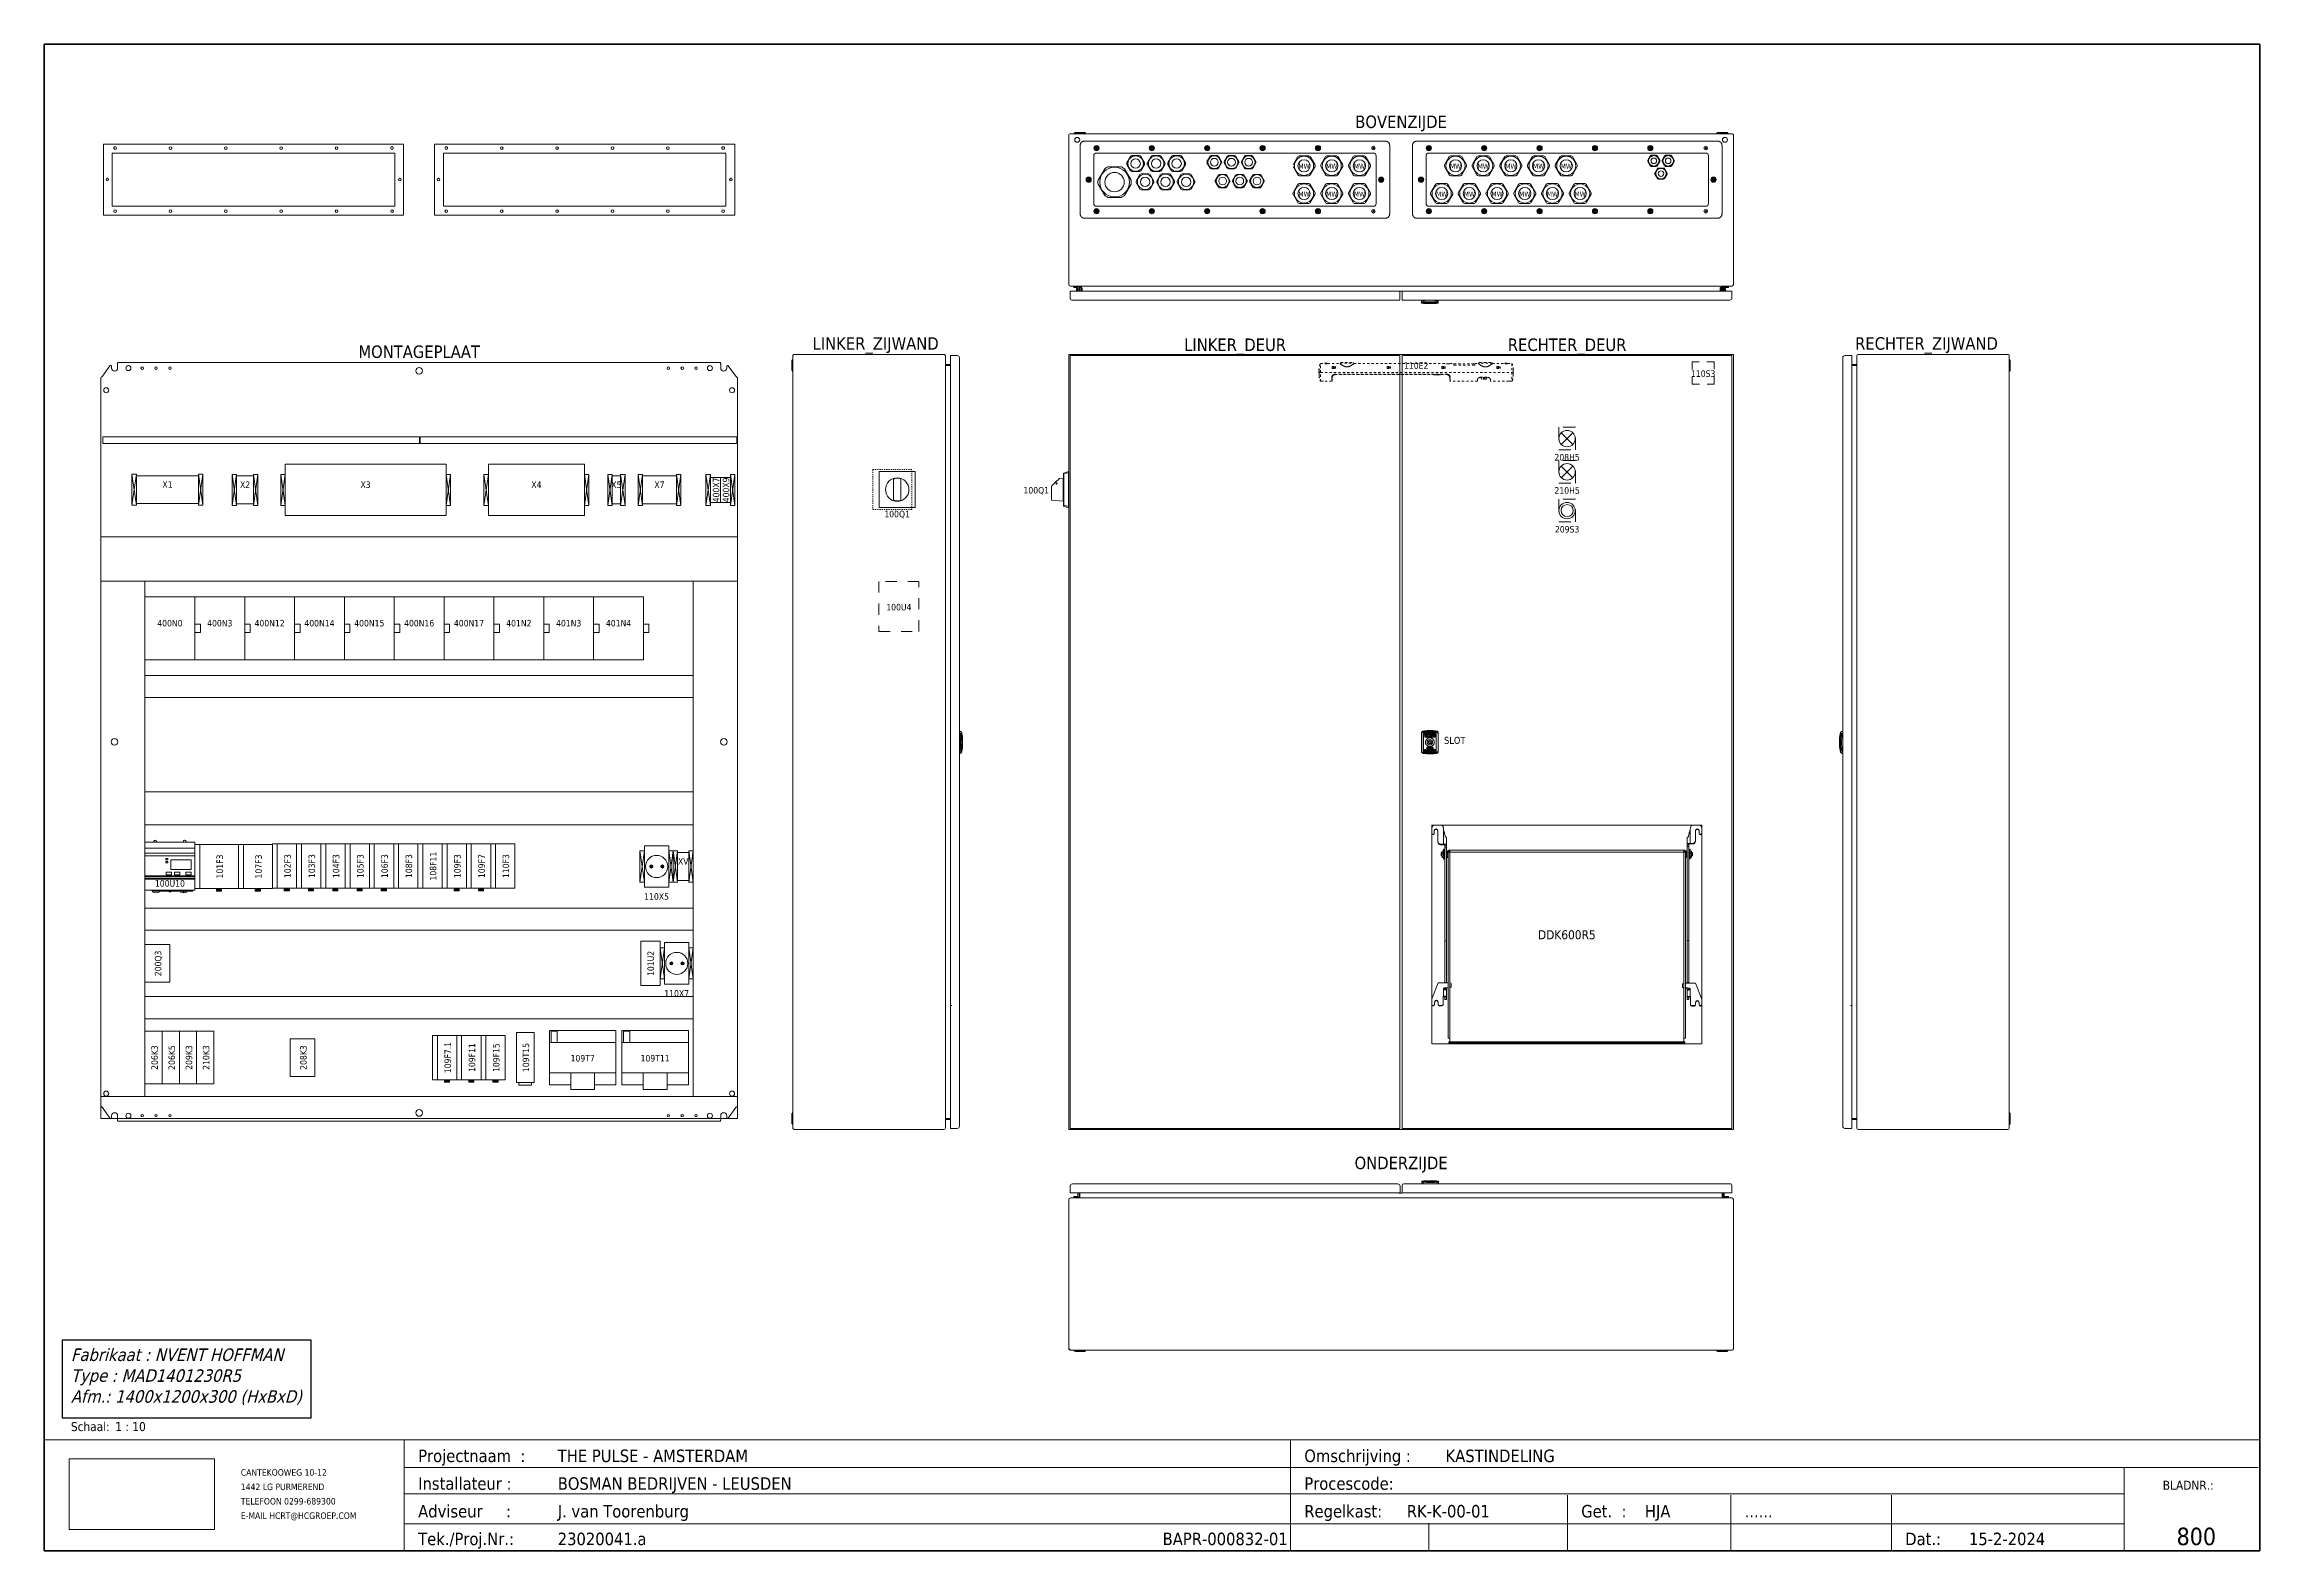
# Model space of a CAD drawing. Header units: millimetres. Extents: x 0 to 4000, y 0 to 2720.
import ezdxf
from ezdxf.enums import TextEntityAlignment as Align

# ---------------------------------------------------------------- set-up
doc = ezdxf.new("R2010")
doc.units = ezdxf.units.MM
doc.linetypes.add('EPL_DASH', pattern=[1, 0.5, -0.5])
for name, color, linetype, lineweight in [('DETAIL MECHANISCH', 1, 'Continuous', 0), ('ECAB_WORK', 6, 'Continuous', 0), ('EPLAN108', 5, 'Continuous', 5), ('EPLAN201', 73, 'Continuous', 5), ('EPLAN205', 7, 'Continuous', 5), ('EPLAN309', 5, 'Continuous', 0), ('EPLAN400', 5, 'Continuous', 5), ('EPLAN440', 73, 'Continuous', 5), ('EPLAN451', 73, 'Continuous', 5), ('EPLAN452', 73, 'Continuous', 5), ('EPLAN490', 5, 'Continuous', 0), ('EPLAN492', 5, 'Continuous', 0), ('EPLAN500', 7, 'Continuous', 5), ('EPLAN501', 7, 'Continuous', 5), ('EPLAN503', 7, 'Continuous', 5), ('EPLAN504', 7, 'Continuous', 5), ('KASTEN', 1, 'Continuous', 0), ('KASTEN DETAIL', 7, 'Continuous', 0), ('KASTMACRO-DETAIL', 1, 'Continuous', 0), ('Kasttype', 7, 'Continuous', 0), ('SCHEMALESSENAAR', 1, 'Continuous', 0)]:
    doc.layers.add(name, color=color, linetype=linetype, lineweight=lineweight)
doc.styles.add('Tahoma', font='')
doc.styles.add('Tahoma_I', font='')
doc.styles.get('Tahoma').set_extended_font_data('Tahoma')
doc.styles.get('Tahoma_I').set_extended_font_data('Tahoma', italic=True)
picture_1 = doc.add_image_def('image1.jpg', size_in_pixel=(1702, 825))

msp = doc.modelspace()

# ---------------------------------------------------------------- texts
at = {"layer": 'EPLAN108', "color": 5, "style": 'Tahoma'}
for p in [(2274.5, 2499.7), (2324.5, 2499.7), (2374.5, 2499.7), (2548, 2499.7), (2598, 2499.7), (2648, 2499.7), (2698, 2499.7), (2748, 2499.7), (2274.5, 2449.7), (2324.5, 2449.7), (2374.5, 2449.7), (2523, 2449.7), (2573, 2449.7), (2623, 2449.7), (2673, 2449.7), (2723, 2449.7), (2773, 2449.7)]:
    msp.add_text('MW', height=9.03, dxfattribs=at).set_placement(p, align=Align.MIDDLE_CENTER)
msp.add_text('SLOT ', height=12.64, dxfattribs=at).set_placement((2549, 1469.5), align=Align.TOP_CENTER)
at = {"layer": 'Kasttype', "color": 7, "style": 'Tahoma'}
for s, p in [('Schaal:', (48, 216)), ('1 : 10', (128, 216))]:
    msp.add_text(s, height=16.25, dxfattribs=at).set_placement(p)
at = {"layer": 'Kasttype', "color": 7, "insert": (48, 365.1), "char_height": 22.575, "attachment_point": 1, "style": 'Tahoma_I'}
msp.add_mtext('Fabrikaat : NVENT HOFFMAN\\PType : MAD1401230R5\\PAfm.: 1400x1200x300 (HxBxD)', dxfattribs=at)

# ---------------------------------------------------------------- blocks, each defined once
blk = doc.blocks.new('EPLFRAME')
at = {"layer": 'EPLAN201', "linetype": 'Continuous', "lineweight": 13, "ltscale": 4}
for p, q in [((0, 200), (4000, 200)), ((650, 200), (650, 0.5)), ((2250, 200), (2250, 0)), ((650, 150), (3997.5, 150)), ((3755, 150), (3755, 0)), ((650, 102.5), (3755, 102.5)), ((2750, 100), (2750, 0)), ((3045, 100), (3045, 0)), ((3335, 100), (3335, 0)), ((650, 48.3), (3755, 48.3)), ((2500, 50), (2500, 0))]:
    blk.add_line(p, q, dxfattribs=at)
at = {"layer": 'EPLAN201', "linetype": 'Continuous', "lineweight": 35, "ltscale": 4}
blk.add_lwpolyline([(0, 0), (4000, 0), (4000, 2720), (0, 2720)], close=True, dxfattribs=at)
at = {"layer": 'EPLAN108', "color": 5, "style": 'Tahoma'}
for s, height, p in [('Projectnaam  :', 22.575, (675, 160)), ('Omschrijving :', 22.575, (2275, 160)), ('Installateur :', 22.575, (675, 110)), ('Procescode:', 22.575, (2275, 110)), ('BLADNR.:', 16.25, (3825, 110)), ('Adviseur     :', 22.575, (675, 60)), ('Regelkast:', 22.57, (2275, 60)), ('Get.  :', 22.57, (2775, 60)), ('......', 22.57, (3070, 60)), ('Tek./Proj.Nr.:', 22.575, (675, 10)), ('Dat.:', 22.57, (3360, 10))]:
    blk.add_text(s, height=height, dxfattribs=at).set_placement(p)
at = {"layer": 'EPLAN108', "color": 5, "insert": (354.8, 147.2), "char_height": 11.739, "attachment_point": 1, "line_spacing_factor": 1.33, "style": 'Tahoma'}
blk.add_mtext('CANTEKOOWEG 10-12\\P1442 LG PURMEREND\\PTELEFOON 0299-689300\\PE-MAIL HCRT@HCGROEP.COM', dxfattribs=at)
at = {"layer": 'EPLAN451', "color": 73, "style": 'Tahoma'}
for tag, p in [('14_10011', (927, 160)), ('14_10015', (927, 110)), ('14_10014', (927, 60)), ('14_10031', (2460, 60)), ('14_10156[1]', (3360, 58.3)), ('14_10000', (927, 10)), ('14_10027', (3475, 10))]:
    blk.add_attdef(tag, p, '', height=22.6, dxfattribs=at)
blk.add_attdef('14_10013', text='', height=22.6, dxfattribs=at).set_placement((2245, 10), align=Align.RIGHT)
at = {"layer": 'EPLAN452', "color": 73, "style": 'Tahoma'}
for tag, p, height in [('4_11011', (2530, 160), 22.6), ('4_11901[1]', (2497, 110), 22.6), ('4_11020', (2890, 60), 22.6), ('4_11042', (3850, 10), 31.6)]:
    blk.add_attdef(tag, p, '', height=height, dxfattribs=at)
at = {"layer": 'EPLAN205'}
image = blk.add_image(picture_1, insert=(44.6, 38.4), size_in_units=(262.4, 127.2), dxfattribs=at)
image.dxf.flags = 15
blk = doc.blocks.new('EPLSYM_LibrarySPECIAL_Symbol11_Variant0_Placement8')
at = {"layer": 'EPLAN400', "color": 5, "style": 'Tahoma'}
blk.add_attdef('17_20010', text='', height=22.6, dxfattribs=at).set_placement((-1.5, -0.5), align=Align.BOTTOM_CENTER)
at = {"layer": 'EPLAN500', "color": 7, "style": 'Tahoma'}
blk.add_attdef('17_20027', text='', height=1.63, dxfattribs=at).set_placement((-1.5, -40.7), align=Align.BOTTOM_CENTER)
at = {"layer": 'EPLAN501', "color": 7, "style": 'Tahoma'}
blk.add_attdef('17_20011', text='', height=1.63, dxfattribs=at).set_placement((-1.5, -46.1), align=Align.BOTTOM_CENTER)
at = {"layer": 'EPLAN503', "color": 7, "style": 'Tahoma'}
blk.add_attdef('17_20024', text='', height=1.63, dxfattribs=at).set_placement((-1.5, -48.8), align=Align.BOTTOM_CENTER)
at = {"layer": 'EPLAN504', "color": 7, "style": 'Tahoma'}
blk.add_attdef('17_20901[1]', text='', height=1.63, dxfattribs=at).set_placement((-1.5, -43.4), align=Align.BOTTOM_CENTER)
blk = doc.blocks.new('EPLSYM_LibrarySPECIAL_Symbol11_Variant0_Placement8_1')
at = {"layer": 'EPLAN400', "color": 5, "style": 'Tahoma'}
blk.add_attdef('17_20010', text='', height=22.6, dxfattribs=at).set_placement((-1.5, -0.5), align=Align.BOTTOM_CENTER)
at = {"layer": 'EPLAN500', "color": 7, "style": 'Tahoma'}
blk.add_attdef('17_20027', text='', height=1.63, dxfattribs=at).set_placement((-1.5, -40.7), align=Align.BOTTOM_CENTER)
at = {"layer": 'EPLAN501', "color": 7, "style": 'Tahoma'}
blk.add_attdef('17_20011', text='', height=1.63, dxfattribs=at).set_placement((-1.5, -46.1), align=Align.BOTTOM_CENTER)
at = {"layer": 'EPLAN503', "color": 7, "style": 'Tahoma'}
blk.add_attdef('17_20024', text='', height=1.63, dxfattribs=at).set_placement((-1.5, -48.8), align=Align.BOTTOM_CENTER)
at = {"layer": 'EPLAN504', "color": 7, "style": 'Tahoma'}
blk.add_attdef('17_20901[1]', text='', height=1.63, dxfattribs=at).set_placement((-1.5, -43.4), align=Align.BOTTOM_CENTER)
blk = doc.blocks.new('EPLSYM_LibrarySPECIAL_Symbol12_Variant0_Placement8_11')
at = {"layer": 'EPLAN309', "linetype": 'EPL_DASH', "lineweight": 13, "ltscale": 44}
blk.add_lwpolyline([(0, -41), (30, -41), (30, 0), (0, 0)], close=True, dxfattribs=at)
at = {"layer": 'EPLAN490', "color": 5, "style": 'Tahoma'}
blk.add_attdef('17_20010', text='', height=11.74, dxfattribs=at).set_placement((0, 3.75), align=Align.CENTER)
blk = doc.blocks.new('EPLSYM_LibrarySPECIAL_Symbol12_Variant0_Placement8_12')
at = {"layer": 'EPLAN309', "linetype": 'EPL_DASH', "lineweight": 13, "ltscale": 44}
blk.add_lwpolyline([(0, -41), (30, -41), (30, 0), (0, 0)], close=True, dxfattribs=at)
at = {"layer": 'EPLAN490', "color": 5, "style": 'Tahoma'}
blk.add_attdef('17_20010', text='', height=11.74, dxfattribs=at).set_placement((0, 3.75), align=Align.CENTER)
blk = doc.blocks.new('EPLSYM_LibrarySPECIAL_Symbol12_Variant0_Placement8_13')
at = {"layer": 'EPLAN309', "linetype": 'EPL_DASH', "lineweight": 13, "ltscale": 44}
blk.add_lwpolyline([(0, -41), (30, -41), (30, 0), (0, 0)], close=True, dxfattribs=at)
at = {"layer": 'EPLAN490', "color": 5, "style": 'Tahoma'}
blk.add_attdef('17_20010', text='', height=11.74, dxfattribs=at).set_placement((0, 3.75), align=Align.CENTER)
blk = doc.blocks.new('EPLSYM_LibrarySPECIAL_Symbol12_Variant0_Placement8_18')
at = {"layer": 'EPLAN309', "lineweight": 13, "ltscale": 40}
blk.add_lwpolyline([(0, -394.5), (487, -394.5), (487, 0), (0, 0)], close=True, dxfattribs=at)
at = {"layer": 'EPLAN490', "color": 5, "style": 'Tahoma'}
blk.add_attdef('17_20010', text='', height=11.7, dxfattribs=at).set_placement((0, 3.8), align=Align.BOTTOM_CENTER)
at = {"layer": 'EPLAN492', "color": 5, "style": 'Tahoma'}
blk.add_attdef('17_20200[1]', text='', height=16.3, dxfattribs=at).set_placement((0, -23.2), align=Align.BOTTOM_CENTER)
blk = doc.blocks.new('EPLSYM_LibrarySPECIAL_Symbol12_Variant0_Placement8_19')
at = {"layer": 'EPLAN309', "linetype": 'EPL_DASH', "lineweight": 13, "ltscale": 40}
blk.add_lwpolyline([(0, -90), (72, -90), (72, 0), (0, 0)], close=True, dxfattribs=at)
at = {"layer": 'EPLAN490', "color": 5, "style": 'Tahoma'}
blk.add_attdef('17_20010', text='', height=11.7, dxfattribs=at).set_placement((0, 2.6), align=Align.MIDDLE_CENTER)
blk = doc.blocks.new('EPLSYM_LibrarySPECIAL_Symbol12_Variant0_Placement8_20')
at = {"layer": 'EPLAN490', "color": 5, "style": 'Tahoma'}
blk.add_attdef('17_20010', text='', height=11.7, dxfattribs=at).set_placement((0, 2.6), align=Align.MIDDLE_CENTER)
blk = doc.blocks.new('EPLSYM_LibrarySPECIAL_Symbol12_Variant0_Placement8_21')
at = {"layer": 'EPLAN490', "color": 5, "style": 'Tahoma'}
blk.add_attdef('17_20010', text='', height=11.74, dxfattribs=at).set_placement((0, 3.75), align=Align.BOTTOM_CENTER)
blk = doc.blocks.new('EPLSYM_LibrarySPECIAL_Symbol12_Variant0_Placement8_22')
at = {"layer": 'EPLAN309', "linetype": 'EPL_DASH', "lineweight": 13, "ltscale": 27}
blk.add_lwpolyline([(0, -40), (40, -40), (40, 0), (0, 0)], close=True, dxfattribs=at)
at = {"layer": 'EPLAN490', "color": 5, "style": 'Tahoma'}
blk.add_attdef('17_20010', text='', height=11.7, dxfattribs=at).set_placement((0, 2.6), align=Align.MIDDLE_CENTER)
blk = doc.blocks.new('EPLSYM_LibrarySPECIAL_Symbol12_Variant0_Placement8_23')
at = {"layer": 'EPLAN309', "linetype": 'Continuous', "lineweight": 13, "ltscale": 40}
blk.add_lwpolyline([(0, -95), (31, -95), (31, 0), (0, 0)], close=True, dxfattribs=at)
at = {"layer": 'EPLAN490', "color": 5, "style": 'Tahoma'}
blk.add_attdef('17_20010', text='', height=11.74, dxfattribs=at).set_placement((0, 3.75), align=Align.CENTER)
blk = doc.blocks.new('EPLSYM_LibrarySPECIAL_Symbol12_Variant0_Placement8_24')
at = {"layer": 'EPLAN309', "linetype": 'Continuous', "lineweight": 13, "ltscale": 40}
blk.add_lwpolyline([(0, -95), (31, -95), (31, 0), (0, 0)], close=True, dxfattribs=at)
at = {"layer": 'EPLAN490', "color": 5, "style": 'Tahoma'}
blk.add_attdef('17_20010', text='', height=11.74, dxfattribs=at).set_placement((0, 3.75), align=Align.CENTER)
blk = doc.blocks.new('EPLSYM_LibrarySPECIAL_Symbol12_Variant0_Placement8_25')
at = {"layer": 'EPLAN309', "linetype": 'Continuous', "lineweight": 13, "ltscale": 40}
blk.add_lwpolyline([(0, -95), (31, -95), (31, 0), (0, 0)], close=True, dxfattribs=at)
at = {"layer": 'EPLAN490', "color": 5, "style": 'Tahoma'}
blk.add_attdef('17_20010', text='', height=11.74, dxfattribs=at).set_placement((0, 3.75), align=Align.CENTER)
blk = doc.blocks.new('EPLSYM_LibrarySPECIAL_Symbol12_Variant0_Placement8_26')
at = {"layer": 'EPLAN309', "linetype": 'Continuous', "lineweight": 13, "ltscale": 40}
blk.add_lwpolyline([(0, -95), (31, -95), (31, 0), (0, 0)], close=True, dxfattribs=at)
at = {"layer": 'EPLAN490', "color": 5, "style": 'Tahoma'}
blk.add_attdef('17_20010', text='', height=11.74, dxfattribs=at).set_placement((0, 3.75), align=Align.CENTER)
blk = doc.blocks.new('EPLSYM_LibrarySPECIAL_Symbol12_Variant0_Placement8_27')
at = {"layer": 'EPLAN309', "linetype": 'Continuous', "lineweight": 13, "ltscale": 40}
blk.add_lwpolyline([(0, -68), (45, -68), (45, 0), (0, 0)], close=True, dxfattribs=at)
at = {"layer": 'EPLAN490', "color": 5, "style": 'Tahoma'}
blk.add_attdef('17_20010', text='', height=11.74, dxfattribs=at).set_placement((0, 3.75), align=Align.CENTER)
blk = doc.blocks.new('EPLSYM_LibrarySPECIAL_Symbol12_Variant0_Placement8_28')
at = {"layer": 'EPLAN309', "lineweight": 13, "ltscale": 40}
blk.add_lwpolyline([(0, -114), (90, -114), (90, 0), (0, 0)], close=True, dxfattribs=at)
at = {"layer": 'EPLAN490', "color": 5, "style": 'Tahoma'}
blk.add_attdef('17_20010', text='', height=11.74, dxfattribs=at).set_placement((0, 3.75), align=Align.BOTTOM_CENTER)
blk = doc.blocks.new('EPLSYM_LibrarySPECIAL_Symbol12_Variant0_Placement8_29')
at = {"layer": 'EPLAN309', "lineweight": 13, "ltscale": 40}
blk.add_lwpolyline([(0, -114), (90, -114), (90, 0), (0, 0)], close=True, dxfattribs=at)
at = {"layer": 'EPLAN490', "color": 5, "style": 'Tahoma'}
blk.add_attdef('17_20010', text='', height=11.74, dxfattribs=at).set_placement((0, 3.75), align=Align.BOTTOM_CENTER)
blk = doc.blocks.new('EPLSYM_LibrarySPECIAL_Symbol12_Variant0_Placement8_30')
at = {"layer": 'EPLAN309', "lineweight": 13, "ltscale": 40}
blk.add_lwpolyline([(0, -114), (90, -114), (90, 0), (0, 0)], close=True, dxfattribs=at)
at = {"layer": 'EPLAN490', "color": 5, "style": 'Tahoma'}
blk.add_attdef('17_20010', text='', height=11.74, dxfattribs=at).set_placement((0, 3.75), align=Align.BOTTOM_CENTER)
blk = doc.blocks.new('EPLSYM_LibrarySPECIAL_Symbol12_Variant0_Placement8_31')
at = {"layer": 'EPLAN309', "lineweight": 13, "ltscale": 40}
blk.add_lwpolyline([(0, -114), (90, -114), (90, 0), (0, 0)], close=True, dxfattribs=at)
at = {"layer": 'EPLAN490', "color": 5, "style": 'Tahoma'}
blk.add_attdef('17_20010', text='', height=11.74, dxfattribs=at).set_placement((0, 3.75), align=Align.BOTTOM_CENTER)
blk = doc.blocks.new('EPLSYM_LibrarySPECIAL_Symbol12_Variant0_Placement8_32')
at = {"layer": 'EPLAN309', "lineweight": 13, "ltscale": 40}
blk.add_lwpolyline([(0, -114), (90, -114), (90, 0), (0, 0)], close=True, dxfattribs=at)
at = {"layer": 'EPLAN490', "color": 5, "style": 'Tahoma'}
blk.add_attdef('17_20010', text='', height=11.74, dxfattribs=at).set_placement((0, 3.75), align=Align.BOTTOM_CENTER)
blk = doc.blocks.new('EPLSYM_LibrarySPECIAL_Symbol12_Variant0_Placement8_33')
at = {"layer": 'EPLAN309', "lineweight": 13, "ltscale": 40}
blk.add_lwpolyline([(0, -114), (90, -114), (90, 0), (0, 0)], close=True, dxfattribs=at)
at = {"layer": 'EPLAN490', "color": 5, "style": 'Tahoma'}
blk.add_attdef('17_20010', text='', height=11.74, dxfattribs=at).set_placement((0, 3.75), align=Align.BOTTOM_CENTER)
blk = doc.blocks.new('EPLSYM_LibrarySPECIAL_Symbol12_Variant0_Placement8_34')
at = {"layer": 'EPLAN309', "lineweight": 13, "ltscale": 40}
blk.add_lwpolyline([(0, -114), (90, -114), (90, 0), (0, 0)], close=True, dxfattribs=at)
at = {"layer": 'EPLAN490', "color": 5, "style": 'Tahoma'}
blk.add_attdef('17_20010', text='', height=11.74, dxfattribs=at).set_placement((0, 3.75), align=Align.BOTTOM_CENTER)
blk = doc.blocks.new('EPLSYM_LibrarySPECIAL_Symbol12_Variant0_Placement8_35')
at = {"layer": 'EPLAN309', "lineweight": 13, "ltscale": 40}
blk.add_lwpolyline([(0, -114), (90, -114), (90, 0), (0, 0)], close=True, dxfattribs=at)
at = {"layer": 'EPLAN490', "color": 5, "style": 'Tahoma'}
blk.add_attdef('17_20010', text='', height=11.74, dxfattribs=at).set_placement((0, 3.75), align=Align.BOTTOM_CENTER)
blk = doc.blocks.new('EPLSYM_LibrarySPECIAL_Symbol12_Variant0_Placement8_36')
at = {"layer": 'EPLAN309', "lineweight": 13, "ltscale": 40}
blk.add_lwpolyline([(0, -114), (90, -114), (90, 0), (0, 0)], close=True, dxfattribs=at)
at = {"layer": 'EPLAN490', "color": 5, "style": 'Tahoma'}
blk.add_attdef('17_20010', text='', height=11.74, dxfattribs=at).set_placement((0, 3.75), align=Align.BOTTOM_CENTER)
blk = doc.blocks.new('EPLSYM_LibrarySPECIAL_Symbol12_Variant0_Placement8_37')
at = {"layer": 'EPLAN490', "color": 5, "style": 'Tahoma'}
blk.add_attdef('17_20010', text='', height=11.7, dxfattribs=at).set_placement((0, 2.6), align=Align.MIDDLE_CENTER)
blk = doc.blocks.new('EPLSYM_LibrarySPECIAL_Symbol12_Variant0_Placement8_38')
at = {"layer": 'EPLAN490', "color": 5, "style": 'Tahoma'}
blk.add_attdef('17_20010', text='', height=11.7, dxfattribs=at).set_placement((0, 2.6), align=Align.MIDDLE_CENTER)
blk = doc.blocks.new('EPLSYM_LibrarySPECIAL_Symbol12_Variant0_Placement8_39')
at = {"layer": 'EPLAN309', "lineweight": 13, "ltscale": 40}
blk.add_lwpolyline([(0, -90), (32, -90), (32, 0), (0, 0)], close=True, dxfattribs=at)
at = {"layer": 'EPLAN490', "color": 5, "style": 'Tahoma'}
blk.add_attdef('17_20010', text='', height=11.7, dxfattribs=at).set_placement((1.2, 3.8), align=Align.MIDDLE_CENTER)
blk = doc.blocks.new('EPLSYM_LibrarySPECIAL_Symbol12_Variant0_Placement8_40')
at = {"layer": 'EPLAN309', "linetype": 'Continuous', "lineweight": 13, "ltscale": 40}
blk.add_lwpolyline([(0, -80), (35, -80), (35, 0), (0, 0)], close=True, dxfattribs=at)
at = {"layer": 'EPLAN490', "color": 5, "style": 'Tahoma'}
blk.add_attdef('17_20010', text='', height=11.74, dxfattribs=at).set_placement((0, 3.75), align=Align.CENTER)
blk = doc.blocks.new('EPLSYM_LibrarySPECIAL_Symbol12_Variant0_Placement8_43')
at = {"layer": 'EPLAN309', "lineweight": 13, "ltscale": 40}
blk.add_lwpolyline([(0, -45), (18, -45), (18, 0), (0, 0)], close=True, dxfattribs=at)
at = {"layer": 'EPLAN490', "color": 5, "style": 'Tahoma'}
blk.add_attdef('17_20010', text='', height=11.7, dxfattribs=at).set_placement((1.2, 3.8), align=Align.MIDDLE_CENTER)
blk = doc.blocks.new('EPLSYM_LibrarySPECIAL_Symbol12_Variant0_Placement8_44')
at = {"layer": 'EPLAN309', "lineweight": 13, "ltscale": 40}
blk.add_lwpolyline([(0, -45), (18, -45), (18, 0), (0, 0)], close=True, dxfattribs=at)
at = {"layer": 'EPLAN490', "color": 5, "style": 'Tahoma'}
blk.add_attdef('17_20010', text='', height=11.7, dxfattribs=at).set_placement((1.2, 3.8), align=Align.MIDDLE_CENTER)
blk = doc.blocks.new('EPLSYM_LibrarySPECIAL_Symbol12_Variant0_Placement8_45')
at = {"layer": 'EPLAN309', "linetype": 'Continuous', "lineweight": 13, "ltscale": 40}
blk.add_lwpolyline([(0, -75), (44, -75), (44, 0), (0, 0)], close=True, dxfattribs=at)
at = {"layer": 'EPLAN490', "color": 5, "style": 'Tahoma'}
blk.add_attdef('17_20010', text='', height=11.74, dxfattribs=at).set_placement((0, 3.75), align=Align.CENTER)
blk = doc.blocks.new('EPLSYM_LibrarySPECIAL_Symbol12_Variant0_Placement8_46')
at = {"layer": 'EPLAN309', "linetype": 'Continuous', "lineweight": 13, "ltscale": 40}
blk.add_lwpolyline([(0, -75), (44, -75), (44, 0), (0, 0)], close=True, dxfattribs=at)
at = {"layer": 'EPLAN490', "color": 5, "style": 'Tahoma'}
blk.add_attdef('17_20010', text='', height=11.74, dxfattribs=at).set_placement((0, 3.75), align=Align.CENTER)
blk = doc.blocks.new('EPLSYM_LibrarySPECIAL_Symbol12_Variant0_Placement8_47')
at = {"layer": 'EPLAN309', "lineweight": 13, "ltscale": 40}
blk.add_lwpolyline([(0, -80), (70, -80), (70, 0), (0, 0)], close=True, dxfattribs=at)
at = {"layer": 'EPLAN490', "color": 5, "style": 'Tahoma'}
blk.add_attdef('17_20010', text='', height=11.7, dxfattribs=at).set_placement((1.2, 3.8), align=Align.MIDDLE_CENTER)
blk = doc.blocks.new('EPLSYM_LibrarySPECIAL_Symbol12_Variant0_Placement8_49')
at = {"layer": 'EPLAN309', "lineweight": 13, "ltscale": 40}
blk.add_lwpolyline([(0, -80), (35, -80), (35, 0), (0, 0)], close=True, dxfattribs=at)
at = {"layer": 'EPLAN490', "color": 5, "style": 'Tahoma'}
blk.add_attdef('17_20010', text='', height=11.7, dxfattribs=at).set_placement((1.2, 3.8), align=Align.MIDDLE_CENTER)
blk = doc.blocks.new('EPLSYM_LibrarySPECIAL_Symbol12_Variant0_Placement8_51')
at = {"layer": 'EPLAN309', "lineweight": 13, "ltscale": 40}
blk.add_lwpolyline([(0, -80), (35, -80), (35, 0), (0, 0)], close=True, dxfattribs=at)
at = {"layer": 'EPLAN490', "color": 5, "style": 'Tahoma'}
blk.add_attdef('17_20010', text='', height=11.7, dxfattribs=at).set_placement((1.2, 3.8), align=Align.MIDDLE_CENTER)
blk = doc.blocks.new('EPLSYM_LibrarySPECIAL_Symbol12_Variant0_Placement8_53')
at = {"layer": 'EPLAN309', "lineweight": 13, "ltscale": 40}
blk.add_lwpolyline([(0, -80), (35, -80), (35, 0), (0, 0)], close=True, dxfattribs=at)
at = {"layer": 'EPLAN490', "color": 5, "style": 'Tahoma'}
blk.add_attdef('17_20010', text='', height=11.7, dxfattribs=at).set_placement((1.2, 3.8), align=Align.MIDDLE_CENTER)
blk = doc.blocks.new('EPLSYM_LibrarySPECIAL_Symbol12_Variant0_Placement8_55')
at = {"layer": 'EPLAN309', "lineweight": 13, "ltscale": 40}
blk.add_lwpolyline([(0, -80), (35, -80), (35, 0), (0, 0)], close=True, dxfattribs=at)
at = {"layer": 'EPLAN490', "color": 5, "style": 'Tahoma'}
blk.add_attdef('17_20010', text='', height=11.7, dxfattribs=at).set_placement((1.2, 3.8), align=Align.MIDDLE_CENTER)
blk = doc.blocks.new('EPLSYM_LibrarySPECIAL_Symbol12_Variant0_Placement8_57')
at = {"layer": 'EPLAN309', "lineweight": 13, "ltscale": 40}
blk.add_lwpolyline([(0, -80), (35, -80), (35, 0), (0, 0)], close=True, dxfattribs=at)
at = {"layer": 'EPLAN490', "color": 5, "style": 'Tahoma'}
blk.add_attdef('17_20010', text='', height=11.7, dxfattribs=at).set_placement((1.2, 3.8), align=Align.MIDDLE_CENTER)
blk = doc.blocks.new('EPLSYM_LibrarySPECIAL_Symbol12_Variant0_Placement8_59')
at = {"layer": 'EPLAN309', "lineweight": 13, "ltscale": 40}
blk.add_lwpolyline([(0, -80), (52.5, -80), (52.5, 0), (0, 0)], close=True, dxfattribs=at)
at = {"layer": 'EPLAN490', "color": 5, "style": 'Tahoma'}
blk.add_attdef('17_20010', text='', height=11.7, dxfattribs=at).set_placement((1.2, 3.8), align=Align.MIDDLE_CENTER)
blk = doc.blocks.new('EPLSYM_LibrarySPECIAL_Symbol12_Variant0_Placement8_61')
at = {"layer": 'EPLAN309', "lineweight": 13, "ltscale": 40}
blk.add_lwpolyline([(0, -80), (35, -80), (35, 0), (0, 0)], close=True, dxfattribs=at)
at = {"layer": 'EPLAN490', "color": 5, "style": 'Tahoma'}
blk.add_attdef('17_20010', text='', height=11.7, dxfattribs=at).set_placement((1.2, 3.8), align=Align.MIDDLE_CENTER)
blk = doc.blocks.new('EPLSYM_LibrarySPECIAL_Symbol12_Variant0_Placement8_63')
at = {"layer": 'EPLAN309', "lineweight": 13, "ltscale": 40}
blk.add_lwpolyline([(0, -80), (35, -80), (35, 0), (0, 0)], close=True, dxfattribs=at)
at = {"layer": 'EPLAN490', "color": 5, "style": 'Tahoma'}
blk.add_attdef('17_20010', text='', height=11.7, dxfattribs=at).set_placement((1.2, 3.8), align=Align.MIDDLE_CENTER)
blk = doc.blocks.new('EPLSYM_LibrarySPECIAL_Symbol12_Variant0_Placement8_65')
at = {"layer": 'EPLAN309', "lineweight": 13, "ltscale": 40}
blk.add_lwpolyline([(0, -80), (35, -80), (35, 0), (0, 0)], close=True, dxfattribs=at)
at = {"layer": 'EPLAN490', "color": 5, "style": 'Tahoma'}
blk.add_attdef('17_20010', text='', height=11.7, dxfattribs=at).set_placement((1.2, 3.8), align=Align.MIDDLE_CENTER)
blk = doc.blocks.new('EPLSYM_LibrarySPECIAL_Symbol12_Variant0_Placement8_67')
at = {"layer": 'EPLAN309', "lineweight": 13, "ltscale": 40}
blk.add_lwpolyline([(0, -80), (35, -80), (35, 0), (0, 0)], close=True, dxfattribs=at)
at = {"layer": 'EPLAN490', "color": 5, "style": 'Tahoma'}
blk.add_attdef('17_20010', text='', height=11.7, dxfattribs=at).set_placement((1.2, 3.8), align=Align.MIDDLE_CENTER)
blk = doc.blocks.new('EPLSYM_LibrarySPECIAL_Symbol12_Variant0_Placement8_69')
at = {"layer": 'EPLAN309', "lineweight": 13, "ltscale": 40}
blk.add_lwpolyline([(0, -80), (35, -80), (35, 0), (0, 0)], close=True, dxfattribs=at)
at = {"layer": 'EPLAN490', "color": 5, "style": 'Tahoma'}
blk.add_attdef('17_20010', text='', height=11.7, dxfattribs=at).set_placement((1.2, 3.8), align=Align.MIDDLE_CENTER)
blk = doc.blocks.new('EPLSYM_LibrarySPECIAL_Symbol12_Variant0_Placement8_71')
at = {"layer": 'EPLAN309', "lineweight": 13, "ltscale": 40}
blk.add_lwpolyline([(0, -80), (35, -80), (35, 0), (0, 0)], close=True, dxfattribs=at)
at = {"layer": 'EPLAN490', "color": 5, "style": 'Tahoma'}
blk.add_attdef('17_20010', text='', height=11.7, dxfattribs=at).set_placement((1.2, 3.8), align=Align.MIDDLE_CENTER)
blk = doc.blocks.new('EPLSYM_LibrarySPECIAL_Symbol12_Variant0_Placement8_73')
at = {"layer": 'EPLAN309', "lineweight": 13, "ltscale": 40}
blk.add_lwpolyline([(0, -80), (35, -80), (35, 0), (0, 0)], close=True, dxfattribs=at)
at = {"layer": 'EPLAN490', "color": 5, "style": 'Tahoma'}
blk.add_attdef('17_20010', text='', height=11.7, dxfattribs=at).set_placement((1.2, 3.8), align=Align.MIDDLE_CENTER)
blk = doc.blocks.new('EPLSYM_LibrarySPECIAL_Symbol12_Variant0_Placement8_75')
at = {"layer": 'EPLAN309', "lineweight": 13, "ltscale": 40}
blk.add_lwpolyline([(0, -80), (35, -80), (35, 0), (0, 0)], close=True, dxfattribs=at)
at = {"layer": 'EPLAN490', "color": 5, "style": 'Tahoma'}
blk.add_attdef('17_20010', text='', height=11.7, dxfattribs=at).set_placement((1.2, 3.8), align=Align.MIDDLE_CENTER)
blk = doc.blocks.new('EPLSYM_LibrarySPECIAL_Symbol12_Variant0_Placement8_77')
at = {"layer": 'EPLAN309', "lineweight": 13, "ltscale": 40}
blk.add_lwpolyline([(0, -114), (90, -114), (90, 0), (0, 0)], close=True, dxfattribs=at)
at = {"layer": 'EPLAN490', "color": 5, "style": 'Tahoma'}
blk.add_attdef('17_20010', text='', height=11.74, dxfattribs=at).set_placement((0, 3.75), align=Align.BOTTOM_CENTER)
blk = doc.blocks.new('EPLSYM_LibrarySPECIAL_Symbol12_Variant0_Placement8_78')
at = {"layer": 'EPLAN309', "lineweight": 13, "ltscale": 40}
blk.add_lwpolyline([(0, -65), (65, -65), (65, 0), (0, 0)], close=True, dxfattribs=at)
at = {"layer": 'EPLAN490', "color": 5, "style": 'Tahoma'}
blk.add_attdef('17_20010', text='', height=11.7, dxfattribs=at).set_placement((0, 2.6), align=Align.MIDDLE_CENTER)
blk = doc.blocks.new('EPLSYM_LibrarySPECIAL_Symbol12_Variant0_Placement8_79')
at = {"layer": 'EPLAN490', "color": 5, "style": 'Tahoma'}
blk.add_attdef('17_20010', text='', height=11.7, dxfattribs=at).set_placement((0, 2.6), align=Align.MIDDLE_RIGHT)
blk = doc.blocks.new('EPLSYM_LibrarySPECIAL_Symbol12_Variant0_Placement8_80')
at = {"layer": 'EPLAN309', "linetype": 'Continuous', "lineweight": 13, "ltscale": 40}
blk.add_lwpolyline([(0, -68), (45, -68), (45, 0), (0, 0)], close=True, dxfattribs=at)
at = {"layer": 'EPLAN490', "color": 5, "style": 'Tahoma'}
blk.add_attdef('17_20010', text='', height=11.7, dxfattribs=at).set_placement((1.2, 3.8), align=Align.MIDDLE_CENTER)
blk = doc.blocks.new('EPLSYM_LibrarySPECIAL_Symbol11_Variant0_Placement8_2')
at = {"layer": 'EPLAN400', "color": 5, "style": 'Tahoma'}
blk.add_attdef('17_20010', text='', height=22.6, dxfattribs=at).set_placement((-1.5, -0.5), align=Align.BOTTOM_CENTER)
at = {"layer": 'EPLAN500', "color": 7, "style": 'Tahoma'}
blk.add_attdef('17_20027', text='', height=1.63, dxfattribs=at).set_placement((-1.5, -40.7), align=Align.BOTTOM_CENTER)
at = {"layer": 'EPLAN501', "color": 7, "style": 'Tahoma'}
blk.add_attdef('17_20011', text='', height=1.63, dxfattribs=at).set_placement((-1.5, -46.1), align=Align.BOTTOM_CENTER)
at = {"layer": 'EPLAN503', "color": 7, "style": 'Tahoma'}
blk.add_attdef('17_20024', text='', height=1.63, dxfattribs=at).set_placement((-1.5, -48.8), align=Align.BOTTOM_CENTER)
at = {"layer": 'EPLAN504', "color": 7, "style": 'Tahoma'}
blk.add_attdef('17_20901[1]', text='', height=1.63, dxfattribs=at).set_placement((-1.5, -43.4), align=Align.BOTTOM_CENTER)
blk = doc.blocks.new('EPLSYM_LibrarySPECIAL_Symbol11_Variant0_Placement8_3')
at = {"layer": 'EPLAN400', "color": 5, "style": 'Tahoma'}
blk.add_attdef('17_20010', text='', height=22.6, dxfattribs=at).set_placement((-1.5, -0.5), align=Align.BOTTOM_CENTER)
at = {"layer": 'EPLAN500', "color": 7, "style": 'Tahoma'}
blk.add_attdef('17_20027', text='', height=1.63, dxfattribs=at).set_placement((-1.5, -40.7), align=Align.BOTTOM_CENTER)
at = {"layer": 'EPLAN501', "color": 7, "style": 'Tahoma'}
blk.add_attdef('17_20011', text='', height=1.63, dxfattribs=at).set_placement((-1.5, -46.1), align=Align.BOTTOM_CENTER)
at = {"layer": 'EPLAN503', "color": 7, "style": 'Tahoma'}
blk.add_attdef('17_20024', text='', height=1.63, dxfattribs=at).set_placement((-1.5, -48.8), align=Align.BOTTOM_CENTER)
at = {"layer": 'EPLAN504', "color": 7, "style": 'Tahoma'}
blk.add_attdef('17_20901[1]', text='', height=1.63, dxfattribs=at).set_placement((-1.5, -43.4), align=Align.BOTTOM_CENTER)
blk = doc.blocks.new('EPLSYM_LibrarySPECIAL_Symbol11_Variant0_Placement8_4')
at = {"layer": 'EPLAN400', "color": 5, "style": 'Tahoma'}
blk.add_attdef('17_20010', text='', height=22.6, dxfattribs=at).set_placement((-1.5, -0.5), align=Align.BOTTOM_CENTER)
at = {"layer": 'EPLAN500', "color": 7, "style": 'Tahoma'}
blk.add_attdef('17_20027', text='', height=1.63, dxfattribs=at).set_placement((-1.5, -40.7), align=Align.BOTTOM_CENTER)
at = {"layer": 'EPLAN501', "color": 7, "style": 'Tahoma'}
blk.add_attdef('17_20011', text='', height=1.63, dxfattribs=at).set_placement((-1.5, -46.1), align=Align.BOTTOM_CENTER)
at = {"layer": 'EPLAN503', "color": 7, "style": 'Tahoma'}
blk.add_attdef('17_20024', text='', height=1.63, dxfattribs=at).set_placement((-1.5, -48.8), align=Align.BOTTOM_CENTER)
at = {"layer": 'EPLAN504', "color": 7, "style": 'Tahoma'}
blk.add_attdef('17_20901[1]', text='', height=1.63, dxfattribs=at).set_placement((-1.5, -43.4), align=Align.BOTTOM_CENTER)
blk = doc.blocks.new('EPLSYM_LibrarySPECIAL_Symbol11_Variant0_Placement8_5')
at = {"layer": 'EPLAN400', "color": 5, "style": 'Tahoma'}
blk.add_attdef('17_20010', text='', height=22.6, dxfattribs=at).set_placement((-1.5, -0.5), align=Align.BOTTOM_CENTER)
at = {"layer": 'EPLAN440', "color": 73, "style": 'Tahoma'}
blk.add_attdef('17_20300', text='', height=1.63, dxfattribs=at).set_placement((-1.5, -38), align=Align.BOTTOM_CENTER)
at = {"layer": 'EPLAN500', "color": 7, "style": 'Tahoma'}
blk.add_attdef('17_20027', text='', height=1.63, dxfattribs=at).set_placement((-1.5, -40.7), align=Align.BOTTOM_CENTER)
at = {"layer": 'EPLAN501', "color": 7, "style": 'Tahoma'}
blk.add_attdef('17_20011', text='', height=1.63, dxfattribs=at).set_placement((-1.5, -46.1), align=Align.BOTTOM_CENTER)
at = {"layer": 'EPLAN503', "color": 7, "style": 'Tahoma'}
blk.add_attdef('17_20024', text='', height=1.63, dxfattribs=at).set_placement((-1.5, -48.8), align=Align.BOTTOM_CENTER)
at = {"layer": 'EPLAN504', "color": 7, "style": 'Tahoma'}
blk.add_attdef('17_20901[1]', text='', height=1.63, dxfattribs=at).set_placement((-1.5, -43.4), align=Align.BOTTOM_CENTER)
blk = doc.blocks.new('EPLSYM_LibrarySPECIAL_Symbol11_Variant0_Placement8_6')
at = {"layer": 'EPLAN400', "color": 5, "style": 'Tahoma'}
blk.add_attdef('17_20010', text='', height=22.6, dxfattribs=at).set_placement((-1.5, -0.5), align=Align.BOTTOM_CENTER)
at = {"layer": 'EPLAN500', "color": 7, "style": 'Tahoma'}
blk.add_attdef('17_20027', text='', height=1.63, dxfattribs=at).set_placement((-1.5, -40.7), align=Align.BOTTOM_CENTER)
at = {"layer": 'EPLAN501', "color": 7, "style": 'Tahoma'}
blk.add_attdef('17_20011', text='', height=1.63, dxfattribs=at).set_placement((-1.5, -46.1), align=Align.BOTTOM_CENTER)
at = {"layer": 'EPLAN503', "color": 7, "style": 'Tahoma'}
blk.add_attdef('17_20024', text='', height=1.63, dxfattribs=at).set_placement((-1.5, -48.8), align=Align.BOTTOM_CENTER)
at = {"layer": 'EPLAN504', "color": 7, "style": 'Tahoma'}
blk.add_attdef('17_20901[1]', text='', height=1.63, dxfattribs=at).set_placement((-1.5, -43.4), align=Align.BOTTOM_CENTER)
blk = doc.blocks.new('EPLSYM_LibrarySPECIAL_Symbol12_Variant0_Placement8_83')
at = {"layer": 'ECAB_WORK'}
blk.add_lwpolyline([(0, -40), (1149.999982, -40), (1149.999982, 0), (0, 0)], close=True, dxfattribs=at)
at = {"layer": 'EPLAN490', "color": 5, "style": 'Tahoma'}
blk.add_attdef('17_20010', text='', height=11.739, dxfattribs=at).set_placement((0, 3.75), align=Align.BOTTOM_CENTER)
at = {"layer": 'EPLAN492', "color": 5, "style": 'Tahoma'}
blk.add_attdef('17_20200[1]', text='', height=16.254, dxfattribs=at).set_placement((0, -23.25), align=Align.BOTTOM_CENTER)
blk = doc.blocks.new('EPLSYM_LibrarySPECIAL_Symbol12_Variant0_Placement8_85')
at = {"layer": 'ECAB_WORK'}
blk.add_lwpolyline([(0, -40), (990, -40), (990, 0), (0, 0)], close=True, dxfattribs=at)
at = {"layer": 'EPLAN490', "color": 5, "style": 'Tahoma'}
blk.add_attdef('17_20010', text='', height=11.7, dxfattribs=at).set_placement((0, 3.8), align=Align.BOTTOM_CENTER)
at = {"layer": 'EPLAN492', "color": 5, "style": 'Tahoma'}
blk.add_attdef('17_20200[1]', text='', height=16.3, dxfattribs=at).set_placement((0, -23.2), align=Align.BOTTOM_CENTER)
blk = doc.blocks.new('EPLSYM_LibrarySPECIAL_Symbol12_Variant0_Placement8_87')
at = {"layer": 'ECAB_WORK'}
blk.add_lwpolyline([(0, -40), (990, -40), (990, 0), (0, 0)], close=True, dxfattribs=at)
at = {"layer": 'EPLAN490', "color": 5, "style": 'Tahoma'}
blk.add_attdef('17_20010', text='', height=11.7, dxfattribs=at).set_placement((0, 3.8), align=Align.BOTTOM_CENTER)
at = {"layer": 'EPLAN492', "color": 5, "style": 'Tahoma'}
blk.add_attdef('17_20200[1]', text='', height=16.3, dxfattribs=at).set_placement((0, -23.2), align=Align.BOTTOM_CENTER)
blk = doc.blocks.new('EPLSYM_LibrarySPECIAL_Symbol12_Variant0_Placement8_89')
at = {"layer": 'ECAB_WORK'}
blk.add_lwpolyline([(0, -60), (990, -60), (990, 0), (0, 0)], close=True, dxfattribs=at)
at = {"layer": 'EPLAN490', "color": 5, "style": 'Tahoma'}
blk.add_attdef('17_20010', text='', height=11.7, dxfattribs=at).set_placement((0, 3.8), align=Align.BOTTOM_CENTER)
at = {"layer": 'EPLAN492', "color": 5, "style": 'Tahoma'}
blk.add_attdef('17_20200[1]', text='', height=16.3, dxfattribs=at).set_placement((0, -23.2), align=Align.BOTTOM_CENTER)
blk = doc.blocks.new('EPLSYM_LibrarySPECIAL_Symbol12_Variant0_Placement8_91')
at = {"layer": 'ECAB_WORK'}
blk.add_lwpolyline([(0, -930), (80, -930), (80, 0), (0, 0)], close=True, dxfattribs=at)
at = {"layer": 'EPLAN490', "color": 5, "style": 'Tahoma'}
blk.add_attdef('17_20010', text='', height=11.7, dxfattribs=at).set_placement((0, 3.8), align=Align.BOTTOM_CENTER)
at = {"layer": 'EPLAN492', "color": 5, "style": 'Tahoma'}
blk.add_attdef('17_20200[1]', text='', height=16.3, dxfattribs=at).set_placement((0, -23.2), align=Align.BOTTOM_CENTER)
blk = doc.blocks.new('EPLSYM_LibrarySPECIAL_Symbol12_Variant0_Placement8_93')
at = {"layer": 'ECAB_WORK'}
blk.add_lwpolyline([(0, -930), (80, -930), (80, 0), (0, 0)], close=True, dxfattribs=at)
at = {"layer": 'EPLAN490', "color": 5, "style": 'Tahoma'}
blk.add_attdef('17_20010', text='', height=11.7, dxfattribs=at).set_placement((0, 3.8), align=Align.BOTTOM_CENTER)
at = {"layer": 'EPLAN492', "color": 5, "style": 'Tahoma'}
blk.add_attdef('17_20200[1]', text='', height=16.3, dxfattribs=at).set_placement((0, -23.2), align=Align.BOTTOM_CENTER)
blk = doc.blocks.new('EPLSYM_LibrarySPECIAL_Symbol12_Variant0_Placement8_94')
at = {"layer": 'ECAB_WORK'}
blk.add_lwpolyline([(0, -80), (1149.999982, -80), (1149.999982, 0), (0, 0)], close=True, dxfattribs=at)
at = {"layer": 'EPLAN490', "color": 5, "style": 'Tahoma'}
blk.add_attdef('17_20010', text='', height=11.739, dxfattribs=at).set_placement((0, 3.75), align=Align.BOTTOM_CENTER)
at = {"layer": 'EPLAN492', "color": 5, "style": 'Tahoma'}
blk.add_attdef('17_20200[1]', text='', height=16.254, dxfattribs=at).set_placement((0, -23.25), align=Align.BOTTOM_CENTER)
blk = doc.blocks.new('EPLSYM_LibrarySPECIAL_Symbol12_Variant0_Placement8_96')
at = {"layer": 'ECAB_WORK'}
blk.add_lwpolyline([(0, -12), (571.8, -12), (571.8, 0), (0, 0)], close=True, dxfattribs=at)
at = {"layer": 'EPLAN490', "color": 5, "style": 'Tahoma'}
blk.add_attdef('17_20010', text='', height=11.7, dxfattribs=at).set_placement((0, 2.6), align=Align.MIDDLE_CENTER)
at = {"layer": 'EPLAN492', "color": 5, "style": 'Tahoma'}
blk.add_attdef('17_20200[1]', text='', height=16.3, dxfattribs=at).set_placement((0, -23.2), align=Align.BOTTOM_CENTER)
blk = doc.blocks.new('EPLSYM_LibrarySPECIAL_Symbol12_Variant0_Placement8_97')
at = {"layer": 'ECAB_WORK'}
blk.add_lwpolyline([(0, -12), (571.7, -12), (571.7, 0), (0, 0)], close=True, dxfattribs=at)
at = {"layer": 'EPLAN490', "color": 5, "style": 'Tahoma'}
blk.add_attdef('17_20010', text='', height=11.7, dxfattribs=at).set_placement((0, 2.6), align=Align.MIDDLE_CENTER)
at = {"layer": 'EPLAN492', "color": 5, "style": 'Tahoma'}
blk.add_attdef('17_20200[1]', text='', height=16.3, dxfattribs=at).set_placement((0, -23.2), align=Align.BOTTOM_CENTER)
blk = doc.blocks.new('EPLSYM_LibrarySPECIAL_Symbol12_Variant0_Placement8_100')
at = {"layer": 'EPLAN309', "lineweight": 13, "ltscale": 40}
blk.add_lwpolyline([(0, -50.5), (20.4, -50.5), (20.4, 0), (0, 0)], close=True, dxfattribs=at)
at = {"layer": 'EPLAN490', "color": 5, "style": 'Tahoma'}
blk.add_attdef('17_20010', text='', height=11.74, dxfattribs=at).set_placement((0, 3.75), align=Align.BOTTOM_CENTER)
at = {"layer": 'EPLAN492', "color": 5, "style": 'Tahoma'}
blk.add_attdef('17_20200[1]', text='', height=16.25, dxfattribs=at).set_placement((0, -23.25), align=Align.BOTTOM_CENTER)
blk = doc.blocks.new('EPLSYM_LibrarySPECIAL_Symbol12_Variant0_Placement8_101')
at = {"layer": 'ECAB_WORK'}
blk.add_lwpolyline([(0, -40), (990, -40), (990, 0), (0, 0)], close=True, dxfattribs=at)
at = {"layer": 'EPLAN490', "color": 5, "style": 'Tahoma'}
blk.add_attdef('17_20010', text='', height=11.7, dxfattribs=at).set_placement((0, 3.8), align=Align.BOTTOM_CENTER)
at = {"layer": 'EPLAN492', "color": 5, "style": 'Tahoma'}
blk.add_attdef('17_20200[1]', text='', height=16.3, dxfattribs=at).set_placement((0, -23.2), align=Align.BOTTOM_CENTER)
blk = doc.blocks.new('EPLSYM_LibrarySPECIAL_Symbol12_Variant0_Placement8_102')
at = {"layer": 'EPLAN309', "lineweight": 13, "ltscale": 40}
blk.add_lwpolyline([(0, -50.5), (112.2, -50.5), (112.2, 0), (0, 0)], close=True, dxfattribs=at)
at = {"layer": 'EPLAN490', "color": 5, "style": 'Tahoma'}
blk.add_attdef('17_20010', text='', height=11.74, dxfattribs=at).set_placement((0, 3.75), align=Align.BOTTOM_CENTER)
at = {"layer": 'EPLAN492', "color": 5, "style": 'Tahoma'}
blk.add_attdef('17_20200[1]', text='', height=16.25, dxfattribs=at).set_placement((0, -23.25), align=Align.BOTTOM_CENTER)
blk = doc.blocks.new('EPLSYM_LibrarySPECIAL_Symbol12_Variant0_Placement8_103')
at = {"layer": 'EPLAN309', "lineweight": 13, "ltscale": 40}
blk.add_lwpolyline([(0, -50.5), (30.6, -50.5), (30.6, 0), (0, 0)], close=True, dxfattribs=at)
at = {"layer": 'EPLAN490', "color": 5, "style": 'Tahoma'}
blk.add_attdef('17_20010', text='', height=11.74, dxfattribs=at).set_placement((0, 3.75), align=Align.BOTTOM_CENTER)
at = {"layer": 'EPLAN492', "color": 5, "style": 'Tahoma'}
blk.add_attdef('17_20200[1]', text='', height=16.25, dxfattribs=at).set_placement((0, -23.25), align=Align.BOTTOM_CENTER)
blk = doc.blocks.new('EPLSYM_LibrarySPECIAL_Symbol12_Variant0_Placement8_104')
at = {"layer": 'EPLAN309', "lineweight": 13, "ltscale": 40}
blk.add_lwpolyline([(0, -93), (173.4, -93), (173.4, 0), (0, 0)], close=True, dxfattribs=at)
at = {"layer": 'EPLAN490', "color": 5, "style": 'Tahoma'}
blk.add_attdef('17_20010', text='', height=11.74, dxfattribs=at).set_placement((0, 3.75), align=Align.BOTTOM_CENTER)
at = {"layer": 'EPLAN492', "color": 5, "style": 'Tahoma'}
blk.add_attdef('17_20200[1]', text='', height=16.25, dxfattribs=at).set_placement((0, -23.25), align=Align.BOTTOM_CENTER)
blk = doc.blocks.new('EPLSYM_LibrarySPECIAL_Symbol12_Variant0_Placement8_105')
at = {"layer": 'EPLAN309', "lineweight": 13, "ltscale": 40}
blk.add_lwpolyline([(0, -50.5), (15.3, -50.5), (15.3, 0), (0, 0)], close=True, dxfattribs=at)
at = {"layer": 'EPLAN490', "color": 5, "style": 'Tahoma'}
blk.add_attdef('17_20010', text='', height=11.74, dxfattribs=at).set_placement((0, 3.75), align=Align.BOTTOM_CENTER)
at = {"layer": 'EPLAN492', "color": 5, "style": 'Tahoma'}
blk.add_attdef('17_20200[1]', text='', height=16.25, dxfattribs=at).set_placement((0, -23.25), align=Align.BOTTOM_CENTER)
blk = doc.blocks.new('EPLSYM_LibrarySPECIAL_Symbol12_Variant0_Placement8_106')
at = {"layer": 'EPLAN309', "lineweight": 13, "ltscale": 40}
blk.add_lwpolyline([(0, -50.5), (61.2, -50.5), (61.2, 0), (0, 0)], close=True, dxfattribs=at)
at = {"layer": 'EPLAN490', "color": 5, "style": 'Tahoma'}
blk.add_attdef('17_20010', text='', height=11.74, dxfattribs=at).set_placement((0, 3.75), align=Align.BOTTOM_CENTER)
at = {"layer": 'EPLAN492', "color": 5, "style": 'Tahoma'}
blk.add_attdef('17_20200[1]', text='', height=16.25, dxfattribs=at).set_placement((0, -23.25), align=Align.BOTTOM_CENTER)
blk = doc.blocks.new('EPLSYM_LibrarySPECIAL_Symbol12_Variant0_Placement8_144')
at = {"layer": 'EPLAN309', "lineweight": 13, "ltscale": 40}
blk.add_lwpolyline([(0, -93), (290.7, -93), (290.7, 0), (0, 0)], close=True, dxfattribs=at)
at = {"layer": 'EPLAN490', "color": 5, "style": 'Tahoma'}
blk.add_attdef('17_20010', text='', height=11.74, dxfattribs=at).set_placement((0, 3.75), align=Align.BOTTOM_CENTER)
at = {"layer": 'EPLAN492', "color": 5, "style": 'Tahoma'}
blk.add_attdef('17_20200[1]', text='', height=16.25, dxfattribs=at).set_placement((0, -23.25), align=Align.BOTTOM_CENTER)

# ---------------------------------------------------------------- hatches: boundary and pattern name
at = {"layer": 'KASTMACRO-DETAIL', "linetype": 'Continuous', "ltscale": 4}
h = msp.add_hatch(color=256, dxfattribs=at)
edge = h.paths.add_edge_path(flags=0)
edge.add_arc((1095.9, 1235.4), 2.75, 0, 360)
h = msp.add_hatch(color=256, dxfattribs=at)
edge = h.paths.add_edge_path(flags=0)
edge.add_arc((1115.9, 1235.4), 2.75, 0, 360)
h = msp.add_hatch(color=256, dxfattribs=at)
edge = h.paths.add_edge_path(flags=0)
edge.add_arc((1132.3, 1060.4), 2.75, 0, 360)
h = msp.add_hatch(color=256, dxfattribs=at)
edge = h.paths.add_edge_path(flags=0)
edge.add_arc((1152.3, 1060.4), 2.75, 0, 360)

# ---------------------------------------------------------------- linework, layer by layer
at = {"layer": 'DETAIL MECHANISCH', "ltscale": 4}
msp.add_lwpolyline([(1507.5, 1883.5), (1572.5, 1883.5), (1572.5, 1948.5), (1507.5, 1948.5)], close=True, dxfattribs=at)
at = {"layer": 'KASTEN', "linetype": 'Continuous', "lineweight": 0, "ltscale": 20}
for p, q in [((1859, 2558.6), (1860.4, 2560.1)), ((1860.4, 2560.1), (1879.1, 2560.1)), ((1861.6, 2560.6), (1877.9, 2560.6)), ((1879.1, 2560.1), (1880.5, 2558.6)), ((3019, 2558.6), (3020.4, 2560.1)), ((3039.1, 2560.1), (3020.4, 2560.1)), ((3021.6, 2560.6), (3037.9, 2560.6)), ((3039.1, 2560.1), (3040.5, 2558.6)), ((1880.5, 2558.6), (1859, 2558.6)), ((3019, 2558.6), (3040.5, 2558.6)), ((1349.8, 2148.4), (1349.8, 2132.1)), ((1350.3, 2149.6), (1351.7, 2151)), ((1350.3, 2130.9), (1350.3, 2149.6)), ((1351.7, 2129.5), (1350.3, 2130.9)), ((1351.7, 2151), (1351.7, 2129.5)), ((3549.2, 2149.6), (3547.8, 2151)), ((3547.8, 2151), (3547.8, 2129.5)), ((3547.8, 2129.5), (3549.2, 2130.9)), ((3549.2, 2130.9), (3549.2, 2149.6)), ((3549.7, 2148.4), (3549.7, 2132.1)), ((1349.8, 772.1), (1349.8, 788.4)), ((1350.3, 789.6), (1351.7, 791)), ((1350.3, 789.6), (1350.3, 770.9)), ((1351.7, 769.5), (1350.3, 770.9)), ((1351.7, 769.5), (1351.7, 791)), ((3549.2, 789.6), (3547.8, 791)), ((3547.8, 769.5), (3547.8, 791)), ((3547.8, 769.5), (3549.2, 770.9)), ((3549.2, 789.6), (3549.2, 770.9)), ((3549.7, 772.1), (3549.7, 788.4)), ((1859, 361.9), (1860.4, 360.4)), ((1880.5, 361.9), (1859, 361.9)), ((1860.4, 360.4), (1879.1, 360.4)), ((1879.1, 360.4), (1880.5, 361.9)), ((3019, 361.9), (3020.4, 360.4)), ((3019, 361.9), (3040.5, 361.9)), ((3039.1, 360.4), (3020.4, 360.4)), ((3039.1, 360.4), (3040.5, 361.9)), ((1861.6, 359.9), (1877.9, 359.9)), ((3021.6, 359.9), (3037.9, 359.9))]:
    msp.add_line(p, q, dxfattribs=at)
at = {"layer": 'KASTEN', "linetype": 'Continuous'}
for p, q in [((129.3, 2534.7), (126.3, 2534.7)), ((629.3, 2534.7), (626.3, 2534.7)), ((727.3, 2534.7), (724.3, 2534.7)), ((1227.3, 2534.7), (1224.3, 2534.7))]:
    msp.add_line(p, q, dxfattribs=at)
at = {"layer": 'KASTEN', "color": 1, "linetype": 'Continuous'}
for p, q in [((1849.8, 2286.4), (1849.8, 2556.3)), ((1852.1, 2558.6), (3047.4, 2558.6)), ((1870.3, 2536.8), (1870.3, 2414.4)), ((1876.7, 2544.9), (2422.8, 2544.9)), ((1899.8, 2523.6), (2399.8, 2523.6)), ((2429.2, 2414.4), (2429.2, 2536.8)), ((2470.3, 2414.4), (2470.3, 2536.8)), ((2476.7, 2544.9), (3022.8, 2544.9)), ((2999.8, 2523.6), (2499.8, 2523.6)), ((3029.2, 2536.8), (3029.2, 2414.4)), ((3049.7, 2556.3), (3049.7, 2286.4)), ((1894.8, 2432.6), (1894.8, 2518.6)), ((2404.8, 2518.6), (2404.8, 2432.6)), ((2494.8, 2518.6), (2494.8, 2432.6)), ((3004.8, 2432.6), (3004.8, 2518.6)), ((1878.8, 2406), (2420.7, 2406)), ((2399.8, 2427.6), (1899.8, 2427.6)), ((3020.7, 2406), (2478.8, 2406)), ((2499.8, 2427.6), (2999.8, 2427.6)), ((3046.7, 2283.4), (1852.8, 2283.4)), ((1858.8, 2282.9), (1858.8, 2280.9)), ((1866.1, 2282.9), (1858.8, 2282.9)), ((1858.8, 2280.9), (1866.1, 2280.9)), ((1866.3, 2280.7), (1866.3, 2274.3)), ((1868.3, 2274.3), (1868.3, 2282.4)), ((1869.8, 2274.3), (1869.8, 2282.4)), ((1870.7, 2281.2), (1869.9, 2281.2)), ((1871, 2281.2), (1870.3, 2281.2)), ((1870.7, 2281.2), (1870.7, 2281.2)), ((1871.2, 2281.2), (1871, 2281.2)), ((1871.3, 2281.2), (1871.2, 2281.2)), ((1872, 2281.2), (1871.3, 2281.2)), ((1872, 2281.2), (1872, 2276.8)), ((1873.4, 2280.1), (1873.4, 2276.8)), ((3026.1, 2274.2), (3026.1, 2280.1)), ((3028.2, 2281.2), (3027.5, 2281.2)), ((3027.5, 2274.3), (3027.5, 2281.2)), ((3028.3, 2281.2), (3028.2, 2281.2)), ((3028.5, 2281.2), (3028.3, 2281.2)), ((3029.3, 2281.2), (3028.5, 2281.2)), ((3029.6, 2281.2), (3028.8, 2281.2)), ((3029.7, 2282.4), (3029.7, 2274.3)), ((3031.2, 2282.4), (3031.2, 2274.3)), ((3033.2, 2280.7), (3033.2, 2274.3)), ((3033.4, 2282.9), (3040.7, 2282.9)), ((3040.7, 2280.9), (3033.4, 2280.9)), ((3040.7, 2282.9), (3040.7, 2280.9)), ((3047.2, 2274.3), (1852.3, 2274.3)), ((1852.3, 2260.9), (1852.3, 2274.3)), ((1855.1, 2258.1), (2445, 2258.1)), ((1864.8, 2279.4), (1863.8, 2278.4)), ((1863.8, 2278.4), (1863.8, 2275.4)), ((1863.8, 2275.4), (1864.8, 2274.4)), ((1866.3, 2279.4), (1864.8, 2279.4)), ((1864.8, 2279.4), (1864.8, 2274.4)), ((1864.8, 2274.4), (1866.3, 2274.4)), ((1866.3, 2279.4), (1865.8, 2279.4)), ((1865.8, 2279.4), (1865.8, 2276.9)), ((1865.8, 2276.9), (1865.8, 2274.4)), ((1865.8, 2274.4), (1866.3, 2274.4)), ((1872, 2276.8), (1872, 2274.3)), ((1873.4, 2276.8), (1873.4, 2274.3)), ((1873.6, 2279.3), (1873.6, 2279.4)), ((1873.6, 2276.4), (1873.6, 2277.3)), ((1873.6, 2274.5), (1873.6, 2274.5)), ((1873.7, 2278.6), (1873.7, 2278.6)), ((1873.7, 2278.6), (1873.7, 2278.6)), ((1873.7, 2278.5), (1873.7, 2278.5)), ((1873.7, 2278.2), (1873.7, 2278.2)), ((1873.7, 2276.9), (1873.7, 2276.9)), ((1873.7, 2276.6), (1873.7, 2276.6)), ((1873.7, 2276.4), (1873.7, 2276.3)), ((1873.7, 2275.8), (1873.7, 2275.8)), ((1873.7, 2275.3), (1873.7, 2275.3)), ((1873.7, 2275.2), (1873.7, 2275.2)), ((2445, 2258.1), (2447.7, 2258.1)), ((2451.7, 2258.1), (3043.2, 2258.1)), ((2486.8, 2254.2), (2486.8, 2257.8)), ((2486.8, 2252.9), (2486.8, 2254.2)), ((2487.1, 2253.9), (2487.1, 2252.6)), ((2487.1, 2252.6), (2490.3, 2252.6)), ((2490.3, 2254.4), (2490.3, 2253.8)), ((2490.3, 2253.6), (2490.3, 2253.8)), ((2490.3, 2253.2), (2490.3, 2253.2)), ((2490.3, 2252.9), (2490.3, 2252.9)), ((2490.3, 2252.9), (2490.3, 2251.9)), ((2490.3, 2251.9), (2493.8, 2251.9)), ((2495.7, 2252.8), (2492.8, 2252.8)), ((2492.8, 2252.6), (2492.8, 2252.8)), ((2492.8, 2252.6), (2495.7, 2252.6)), ((2492.8, 2252.2), (2492.8, 2252.6)), ((2495.8, 2252.2), (2492.8, 2252.2)), ((2493.8, 2251.9), (2509.8, 2251.9)), ((2495.7, 2252.5), (2493.9, 2252.5)), ((2493.9, 2252.5), (2493.9, 2252.4)), ((2493.9, 2252.4), (2495.6, 2252.4)), ((2495.6, 2252.3), (2493.9, 2252.3)), ((2493.9, 2252.3), (2493.9, 2252.2)), ((2493.9, 2252.2), (2495.8, 2252.2)), ((2495.6, 2252.4), (2495.6, 2252.5)), ((2495.6, 2252.4), (2495.6, 2252.3)), ((2495.7, 2252.6), (2495.7, 2252.8)), ((2495.7, 2252.6), (2495.7, 2252.5)), ((2495.8, 2252.5), (2495.7, 2252.5)), ((2495.8, 2252.2), (2495.8, 2252.5)), ((2495.8, 2252.2), (2495.8, 2252.2)), ((2497.5, 2252.8), (2496.4, 2252.8)), ((2496.4, 2252.6), (2496.4, 2252.8)), ((2496.4, 2252.6), (2497.5, 2252.6)), ((2496.4, 2252.2), (2496.4, 2252.6)), ((2499.2, 2252.2), (2496.4, 2252.2)), ((2497.5, 2252.6), (2497.5, 2252.8)), ((2497.5, 2252.6), (2497.5, 2252.2)), ((2499.2, 2252.5), (2497.5, 2252.5)), ((2497.5, 2252.2), (2499.2, 2252.2)), ((2499.2, 2252.2), (2499.2, 2252.5)), ((2499.2, 2252.3), (2499.8, 2252.3)), ((2499.2, 2252.2), (2499.2, 2252.2)), ((2501.3, 2252.8), (2499.7, 2252.8)), ((2499.7, 2252.6), (2499.7, 2252.8)), ((2499.7, 2252.6), (2501.3, 2252.6)), ((2499.7, 2252.2), (2499.7, 2252.6)), ((2501.3, 2252.2), (2499.7, 2252.2)), ((2500.8, 2252.5), (2500.8, 2252.2)), ((2501.1, 2252.5), (2500.8, 2252.5)), ((2500.8, 2252.2), (2501.1, 2252.2)), ((2501.1, 2252.2), (2501.1, 2252.5)), ((2501.3, 2252.6), (2501.3, 2252.8)), ((2502.9, 2252.4), (2502.9, 2252.6)), ((2503.4, 2252.4), (2503.4, 2252.6)), ((2505.2, 2252.6), (2505.2, 2252.8)), ((2505.2, 2252.2), (2505.2, 2252.5)), ((2507.1, 2252.4), (2507.1, 2252.6)), ((2508.7, 2252.8), (2507.7, 2252.8)), ((2507.7, 2252.6), (2507.7, 2252.8)), ((2507.7, 2252.6), (2508.7, 2252.6)), ((2507.7, 2252.2), (2507.7, 2252.6)), ((2508.7, 2252.2), (2507.7, 2252.2)), ((2508.7, 2252.6), (2508.7, 2252.8)), ((2508.7, 2252.4), (2508.7, 2252.2)), ((2509.8, 2251.9), (2513.3, 2251.9)), ((2511.1, 2252.8), (2510, 2252.8)), ((2510, 2252.6), (2510, 2252.8)), ((2510, 2252.6), (2511.1, 2252.6)), ((2510, 2252.3), (2510, 2252.6)), ((2511.1, 2252.2), (2510, 2252.2)), ((2511.1, 2252.6), (2511.1, 2252.8)), ((2511.1, 2252.6), (2511.1, 2252.2)), ((2513.3, 2254.4), (2513.3, 2253.8)), ((2513.3, 2253.8), (2513.3, 2253.6)), ((2513.3, 2253.4), (2513.3, 2253.4)), ((2513.3, 2253.2), (2513.3, 2253.2)), ((2513.3, 2252.9), (2513.3, 2252.9)), ((2513.3, 2251.9), (2513.3, 2252.9)), ((2513.3, 2252.6), (2516.5, 2252.6)), ((2516.5, 2252.6), (2516.5, 2253.9)), ((2516.8, 2257.8), (2516.8, 2254.2)), ((2516.8, 2254.2), (2516.8, 2252.9)), ((3025.8, 2278.5), (3025.8, 2278.5)), ((3025.8, 2278.4), (3025.8, 2278.4)), ((3025.8, 2277.5), (3025.8, 2277.5)), ((3025.8, 2277.5), (3025.8, 2277.5)), ((3025.8, 2277.5), (3025.8, 2277.5)), ((3025.9, 2277.4), (3025.8, 2277.4)), ((3025.8, 2276.3), (3025.8, 2276.3)), ((3025.8, 2276.1), (3025.8, 2276.1)), ((3025.8, 2275.3), (3025.8, 2275.3)), ((3025.8, 2275.3), (3025.8, 2275.3)), ((3025.9, 2275.3), (3025.8, 2275.3)), ((3025.8, 2275.3), (3025.8, 2275.3)), ((3025.9, 2278.5), (3025.9, 2277.7)), ((3025.9, 2275.1), (3025.9, 2274.6)), ((3034.7, 2279.4), (3033.2, 2279.4)), ((3033.8, 2279.4), (3033.2, 2279.4)), ((3033.2, 2274.4), (3034.7, 2274.4)), ((3033.2, 2274.4), (3033.8, 2274.4)), ((3033.8, 2274.7), (3033.8, 2279.4)), ((3033.8, 2274.4), (3033.8, 2274.7)), ((3035.7, 2278.4), (3034.7, 2279.4)), ((3034.7, 2274.4), (3034.7, 2279.4)), ((3034.7, 2274.4), (3035.7, 2275.4)), ((3035.7, 2275.4), (3035.7, 2278.4)), ((3047.2, 2274.3), (3045.3, 2274.3)), ((3047.2, 2274.3), (3047.2, 2262.1)), ((1504.4, 2160.2), (1354.1, 2160.2)), ((1624, 2160.2), (1504.4, 2160.2)), ((1621.2, 2160.2), (1621.2, 2160.2)), ((3275.5, 2160.2), (3395.1, 2160.2)), ((3278.3, 2160.2), (3278.3, 2160.2)), ((3395.1, 2160.2), (3545.4, 2160.2)), ((1351.8, 762.6), (1351.8, 2158)), ((1627, 2157.3), (1627, 763.3)), ((1628, 2141.8), (1636, 2141.8)), ((1628, 2140.3), (1636, 2140.3)), ((1636, 2158), (1636, 762.6)), ((1636, 2158), (1648.2, 2158)), ((1652.2, 1480.7), (1652.2, 2154)), ((3247.2, 1480.7), (3247.2, 2154)), ((3263.4, 2158), (3251.2, 2158)), ((3263.4, 2158), (3263.4, 762.6)), ((3271.5, 2141.8), (3263.4, 2141.8)), ((3271.5, 2140.3), (3263.4, 2140.3)), ((3272.5, 2157.3), (3272.5, 763.3)), ((3547.7, 762.6), (3547.7, 2158)), ((1652.4, 1480.6), (1655.2, 1479.3)), ((1652.4, 1480), (1652.5, 1479.8)), ((3247.1, 1480.6), (3244.3, 1479.3)), ((3247.1, 1480), (3247, 1479.8)), ((1652.2, 1441.9), (1652.2, 1476.4)), ((1652.5, 1479.8), (1652.4, 1479.7)), ((1652.4, 1479.7), (1652.4, 1476.5)), ((1652.4, 1474.7), (1652.4, 1476.5)), ((1655.2, 1474.7), (1652.4, 1474.7)), ((1652.4, 1474.7), (1652.4, 1444.7)), ((1652.4, 1444.7), (1655.2, 1444.7)), ((1652.4, 1443), (1652.4, 1444.7)), ((1652.4, 1443), (1652.4, 1439.8)), ((1655.2, 1440.2), (1652.4, 1438.8)), ((1655.5, 1478), (1656.1, 1478)), ((1656.1, 1441.4), (1655.5, 1441.4)), ((1655.7, 1477.2), (1656.3, 1477.2)), ((1655.7, 1442.3), (1656.3, 1442.3)), ((1655.9, 1474.7), (1656.2, 1474.7)), ((1655.9, 1444.8), (1656.2, 1444.8)), ((1656.4, 1476.6), (1656.5, 1476)), ((1656.5, 1443.5), (1656.4, 1442.9)), ((1656.5, 1476), (1656.5, 1476)), ((1656.5, 1443.5), (1656.5, 1443.5)), ((1656.6, 1476.5), (1656.6, 1476.5)), ((1656.6, 1443), (1656.6, 1443)), ((1656.7, 1474.5), (1656.7, 1474.5)), ((1656.7, 1444.9), (1656.7, 1444.9)), ((1656.8, 1473.8), (1656.9, 1473.8)), ((1656.9, 1445.6), (1656.8, 1445.6)), ((1656.8, 1444.4), (1656.8, 1444.4)), ((1657, 1472.9), (1657, 1472.9)), ((1657, 1446.6), (1657, 1446.6)), ((1657.5, 1472.7), (1657.2, 1472.7)), ((1657.5, 1447.1), (1657.2, 1447.1)), ((1657.5, 1447), (1657.2, 1447)), ((1657.7, 1470.5), (1657.5, 1470.5)), ((1658, 1468.4), (1657.7, 1468.4)), ((1657.9, 1450.7), (1657.7, 1450.7)), ((1657.9, 1450.6), (1657.7, 1450.6)), ((1657.8, 1467.7), (1658.1, 1467.7)), ((1658.1, 1451.7), (1657.8, 1451.7)), ((1658.1, 1467.7), (1658.1, 1451.7)), ((2486.8, 1474.8), (2486.8, 1476.6)), ((2486.8, 1444.9), (2486.8, 1474.8)), ((2486.8, 1443), (2486.8, 1444.9)), ((2487.1, 1474.8), (2487.1, 1444.9)), ((2490.3, 1477.1), (2490.3, 1476.9)), ((2490.3, 1476.7), (2490.3, 1476.9)), ((2490.3, 1476.3), (2490.3, 1476.7)), ((2490.3, 1475.9), (2490.3, 1475.7)), ((2490.3, 1475.5), (2490.3, 1475.7)), ((2490.3, 1474.8), (2490.3, 1475.5)), ((2490.3, 1474.5), (2490.3, 1474.3)), ((2490.3, 1474), (2490.3, 1474.3)), ((2490.3, 1473.2), (2490.3, 1474)), ((2490.3, 1472.9), (2490.3, 1446.8)), ((2490.3, 1446.5), (2490.3, 1445.6)), ((2490.3, 1445.4), (2490.3, 1445.6)), ((2490.3, 1445.4), (2490.3, 1445.2)), ((2490.3, 1444.8), (2490.3, 1444.2)), ((2490.3, 1444), (2490.3, 1444.2)), ((2490.3, 1444), (2490.3, 1443.8)), ((2490.3, 1443.6), (2490.3, 1443.8)), ((2490.3, 1443.6), (2490.3, 1443)), ((2490.3, 1442.8), (2490.3, 1443)), ((2490.3, 1442.8), (2490.3, 1442.6)), ((2492.8, 1472.5), (2495.7, 1472.5)), ((2492.8, 1468.9), (2492.8, 1472.5)), ((2495.7, 1468.9), (2492.8, 1468.9)), ((2495.7, 1471.7), (2493.9, 1471.7)), ((2493.9, 1471.7), (2493.9, 1471.2)), ((2493.9, 1471.2), (2495.6, 1471.2)), ((2495.6, 1470.4), (2493.9, 1470.4)), ((2493.9, 1470.4), (2493.9, 1469.8)), ((2493.9, 1469.8), (2495.7, 1469.8)), ((2495.4, 1449), (2497.5, 1451.1)), ((2497.5, 1446.9), (2495.4, 1449)), ((2495.6, 1471.2), (2495.6, 1470.4)), ((2495.7, 1472.5), (2495.7, 1471.7)), ((2495.7, 1469.8), (2495.7, 1468.9)), ((2496, 1449), (2497.5, 1450.6)), ((2497.5, 1447.5), (2496, 1449)), ((2496.3, 1472.5), (2497.4, 1472.5)), ((2496.3, 1468.9), (2496.3, 1472.5)), ((2499.1, 1468.9), (2496.3, 1468.9)), ((2497.4, 1472.5), (2497.4, 1469.8)), ((2497.4, 1469.8), (2499.1, 1469.8)), ((2498.6, 1450.1), (2497.5, 1451.1)), ((2498.3, 1449.8), (2497.5, 1450.6)), ((2497.5, 1449), (2498.3, 1449.8)), ((2498.3, 1448.3), (2497.5, 1449)), ((2497.5, 1447.5), (2498.3, 1448.3)), ((2497.5, 1446.9), (2498.6, 1448)), ((2498.1, 1449), (2498.6, 1449.5)), ((2498.6, 1448.5), (2498.1, 1449)), ((2498.6, 1450.1), (2499.6, 1451.1)), ((2499.1, 1449), (2498.6, 1449.5)), ((2498.6, 1448.5), (2499.1, 1449)), ((2499.6, 1446.9), (2498.6, 1448)), ((2498.9, 1449.8), (2499.6, 1450.6)), ((2499.6, 1449), (2498.9, 1449.8)), ((2498.9, 1448.3), (2499.6, 1449)), ((2499.6, 1447.5), (2498.9, 1448.3)), ((2499.1, 1469.8), (2499.1, 1468.9)), ((2499.6, 1472.5), (2501.3, 1472.5)), ((2499.6, 1468.9), (2499.6, 1472.5)), ((2501.3, 1468.9), (2499.6, 1468.9)), ((2500.7, 1450.1), (2499.6, 1451.1)), ((2500.4, 1449.8), (2499.6, 1450.6)), ((2499.6, 1449), (2499.6, 1449)), ((2499.6, 1447.5), (2500.4, 1448.3)), ((2499.6, 1446.9), (2500.7, 1448)), ((2499.7, 1449), (2500.4, 1449.8)), ((2500.4, 1448.3), (2499.7, 1449)), ((2499.7, 1449), (2499.7, 1449)), ((2500.2, 1449), (2500.7, 1449.5)), ((2500.7, 1448.5), (2500.2, 1449)), ((2500.7, 1471.7), (2500.7, 1469.8)), ((2501, 1471.7), (2500.7, 1471.7)), ((2500.7, 1469.8), (2501, 1469.8)), ((2500.7, 1450.1), (2501.7, 1451.1)), ((2501.2, 1449), (2500.7, 1449.5)), ((2500.7, 1448.5), (2501.2, 1449)), ((2501.7, 1446.9), (2500.7, 1448)), ((2501, 1449.8), (2501.7, 1450.6)), ((2501.7, 1449), (2501, 1449.8)), ((2501, 1448.3), (2501.7, 1449)), ((2501.7, 1447.5), (2501, 1448.3)), ((2502.8, 1450.1), (2501.7, 1451.1)), ((2502.5, 1449.8), (2501.7, 1450.6)), ((2501.7, 1449), (2502.5, 1449.8)), ((2502.5, 1448.3), (2501.7, 1449)), ((2501.7, 1447.5), (2502.5, 1448.3)), ((2501.7, 1446.9), (2502.8, 1448)), ((2502.3, 1449), (2502.8, 1449.5)), ((2502.8, 1448.5), (2502.3, 1449)), ((2502.8, 1450.1), (2503.9, 1451.1)), ((2503.3, 1449), (2502.8, 1449.5)), ((2502.8, 1448.5), (2503.3, 1449)), ((2503.9, 1446.9), (2502.8, 1448)), ((2503.1, 1449.8), (2503.9, 1450.6)), ((2503.9, 1449), (2503.1, 1449.8)), ((2503.1, 1448.3), (2503.9, 1449)), ((2503.9, 1447.5), (2503.1, 1448.3)), ((2504.9, 1450.1), (2503.9, 1451.1)), ((2504.6, 1449.8), (2503.9, 1450.6)), ((2503.9, 1449), (2504.6, 1449.8)), ((2503.9, 1449), (2503.9, 1449)), ((2504.6, 1448.3), (2503.9, 1449)), ((2503.9, 1449), (2503.9, 1449)), ((2503.9, 1447.5), (2504.6, 1448.3)), ((2503.9, 1446.9), (2504.9, 1448)), ((2504.4, 1449), (2504.9, 1449.5)), ((2504.9, 1448.5), (2504.4, 1449)), ((2504.9, 1450.1), (2506, 1451.1)), ((2505.4, 1449), (2504.9, 1449.5)), ((2504.9, 1448.5), (2505.4, 1449)), ((2506, 1446.9), (2504.9, 1448)), ((2505.2, 1449.8), (2506, 1450.6)), ((2506, 1449), (2505.2, 1449.8)), ((2505.2, 1448.3), (2506, 1449)), ((2506, 1447.5), (2505.2, 1448.3)), ((2508.1, 1449), (2506, 1451.1)), ((2507.5, 1449), (2506, 1450.6)), ((2506, 1447.5), (2507.5, 1449)), ((2506, 1446.9), (2508.1, 1449)), ((2507.6, 1472.5), (2508.6, 1472.5)), ((2507.6, 1468.9), (2507.6, 1472.5)), ((2508.6, 1468.9), (2507.6, 1468.9)), ((2508.6, 1472.5), (2510, 1470.5)), ((2510, 1468.9), (2508.6, 1470.9)), ((2508.6, 1470.9), (2508.6, 1468.9)), ((2510, 1470.5), (2510, 1472.5)), ((2510, 1472.5), (2511, 1472.5)), ((2511, 1468.9), (2510, 1468.9)), ((2511, 1472.5), (2511, 1468.9)), ((2513.3, 1476.9), (2513.3, 1477.1)), ((2513.3, 1476.9), (2513.3, 1476.7)), ((2513.3, 1476.7), (2513.3, 1476.3)), ((2513.3, 1475.7), (2513.3, 1475.9)), ((2513.3, 1475.7), (2513.3, 1475.5)), ((2513.3, 1475.5), (2513.3, 1474.8)), ((2513.3, 1474.3), (2513.3, 1474.5)), ((2513.3, 1474.3), (2513.3, 1474)), ((2513.3, 1474), (2513.3, 1473.2)), ((2513.3, 1446.8), (2513.3, 1472.9)), ((2513.3, 1445.6), (2513.3, 1446.5)), ((2513.3, 1445.6), (2513.3, 1445.4)), ((2513.3, 1445.2), (2513.3, 1445.4)), ((2513.3, 1444.2), (2513.3, 1444.8)), ((2513.3, 1444.2), (2513.3, 1444)), ((2513.3, 1443.8), (2513.3, 1444)), ((2513.3, 1443), (2513.3, 1443.4)), ((2513.3, 1443), (2513.3, 1442.8)), ((2513.3, 1442.6), (2513.3, 1442.8)), ((2516.5, 1444.9), (2516.5, 1474.8)), ((2516.8, 1476.6), (2516.8, 1474.8)), ((2516.8, 1474.8), (2516.8, 1444.9)), ((2516.8, 1444.9), (2516.8, 1443)), ((3241.7, 1467.7), (3241.3, 1467.7)), ((3241.3, 1467.7), (3241.3, 1451.7)), ((3241.3, 1451.7), (3241.7, 1451.7)), ((3241.5, 1468.4), (3241.8, 1468.4)), ((3241.6, 1450.7), (3241.8, 1450.7)), ((3241.6, 1450.6), (3241.8, 1450.6)), ((3241.8, 1470.5), (3242, 1470.5)), ((3242, 1472.7), (3242.3, 1472.7)), ((3242, 1447.1), (3242.3, 1447.1)), ((3242, 1447), (3242.3, 1447)), ((3242.5, 1472.9), (3242.5, 1472.9)), ((3242.5, 1446.6), (3242.5, 1446.6)), ((3242.7, 1473.8), (3242.6, 1473.8)), ((3242.6, 1445.6), (3242.7, 1445.6)), ((3242.7, 1444.4), (3242.7, 1444.4)), ((3242.8, 1474.5), (3242.8, 1474.5)), ((3242.8, 1444.9), (3242.8, 1444.9)), ((3242.9, 1476.5), (3242.9, 1476.5)), ((3242.9, 1443), (3242.9, 1443)), ((3243.1, 1476.6), (3243, 1476)), ((3243, 1476), (3243, 1476)), ((3243, 1443.5), (3243, 1443.5)), ((3243, 1443.5), (3243.1, 1442.9)), ((3243.8, 1477.2), (3243.2, 1477.2)), ((3243.8, 1442.3), (3243.2, 1442.3)), ((3243.6, 1474.7), (3243.3, 1474.7)), ((3243.6, 1444.8), (3243.3, 1444.8)), ((3244, 1478), (3243.4, 1478)), ((3243.4, 1441.4), (3244, 1441.4)), ((3244.3, 1474.7), (3247.1, 1474.7)), ((3247.1, 1444.7), (3244.3, 1444.7)), ((3244.3, 1440.2), (3247.1, 1438.8)), ((3247, 1479.8), (3247.1, 1479.7)), ((3247.1, 1479.7), (3247.1, 1476.5)), ((3247.1, 1474.7), (3247.1, 1476.5)), ((3247.1, 1474.7), (3247.1, 1444.7)), ((3247.1, 1443), (3247.1, 1444.7)), ((3247.1, 1443), (3247.1, 1439.8)), ((3247.2, 1441.9), (3247.2, 1476.4)), ((1652.2, 766.5), (1652.2, 1438.8)), ((1652.5, 1439.7), (1652.4, 1439.5)), ((3247, 1439.7), (3247.1, 1439.5)), ((3247.2, 766.5), (3247.2, 1438.8)), ((1638, 985.1), (1637.9, 985.1)), ((1637.9, 984.1), (1638, 984.1)), ((1638, 984.1), (1638, 985.1)), ((3261.5, 985.1), (3261.5, 985.1)), ((3261.5, 984.1), (3261.5, 985.1)), ((3261.5, 984.1), (3261.5, 984.1)), ((1354.1, 760.3), (1624, 760.3)), ((1636, 780.3), (1628, 780.3)), ((1636, 778.8), (1628, 778.8)), ((1636, 763.6), (1636, 762.5)), ((1648.2, 762.5), (1636, 762.5)), ((3251.2, 762.5), (3263.4, 762.5)), ((3263.4, 780.3), (3271.5, 780.3)), ((3263.4, 778.8), (3271.5, 778.8)), ((3263.4, 763.6), (3263.4, 762.5)), ((3545.4, 760.3), (3275.5, 760.3)), ((1852.3, 646.2), (1852.3, 658.4)), ((1852.3, 646.2), (2447.8, 646.2)), ((2443.8, 662.4), (1856.3, 662.4)), ((1866.3, 639.8), (1866.3, 646.2)), ((1868.3, 638.1), (1868.3, 646.2)), ((1869.8, 638.1), (1869.8, 646.2)), ((2445.7, 645.4), (2450.6, 645.4)), ((2447.8, 658.4), (2447.8, 646.2)), ((2451.7, 646.5), (2451.7, 659.6)), ((2451.7, 646.2), (3047.2, 646.2)), ((3044.4, 662.4), (2454.5, 662.4)), ((2487.3, 665.8), (2487.3, 667.1)), ((2487.3, 662.2), (2487.3, 665.8)), ((2490.8, 667.4), (2487.6, 667.4)), ((2487.6, 667.4), (2487.6, 666.1)), ((2494.3, 668.1), (2490.8, 668.1)), ((2490.8, 668.1), (2490.8, 667.1)), ((2490.8, 667.1), (2490.8, 667.1)), ((2490.8, 666.8), (2490.8, 666.8)), ((2490.8, 666.6), (2490.8, 666.6)), ((2490.8, 666.2), (2490.8, 666.4)), ((2490.8, 665.6), (2490.8, 666.2)), ((2493, 667.8), (2494.1, 667.8)), ((2493, 667.4), (2493, 667.8)), ((2494.1, 667.4), (2493, 667.4)), ((2493, 667.4), (2493, 667.2)), ((2493, 667.2), (2494.1, 667.2)), ((2494.1, 667.7), (2494.1, 667.4)), ((2494.1, 667.4), (2494.1, 667.2)), ((2510.3, 668.1), (2494.3, 668.1)), ((2495.4, 667.6), (2495.4, 667.8)), ((2495.4, 667.8), (2496.4, 667.8)), ((2496.4, 667.4), (2495.4, 667.4)), ((2495.4, 667.4), (2495.4, 667.2)), ((2495.4, 667.2), (2496.4, 667.2)), ((2496.4, 667.8), (2496.4, 667.4)), ((2496.4, 667.4), (2496.4, 667.2)), ((2497, 667.6), (2497, 667.4)), ((2498.9, 667.8), (2498.9, 667.5)), ((2498.9, 667.4), (2498.9, 667.1)), ((2500.7, 667.6), (2500.7, 667.4)), ((2501.2, 667.6), (2501.2, 667.4)), ((2502.8, 667.8), (2504.4, 667.8)), ((2502.8, 667.4), (2502.8, 667.2)), ((2504.4, 667.4), (2502.8, 667.4)), ((2502.8, 667.2), (2504.4, 667.2)), ((2503.3, 667.8), (2503.1, 667.8)), ((2503.1, 667.8), (2503.1, 667.5)), ((2503.1, 667.5), (2503.3, 667.5)), ((2503.3, 667.5), (2503.3, 667.8)), ((2504.9, 667.7), (2504.3, 667.7)), ((2504.4, 667.8), (2504.4, 667.4)), ((2504.4, 667.4), (2504.4, 667.2)), ((2504.9, 667.7), (2504.9, 667.8)), ((2504.9, 667.8), (2507.7, 667.8)), ((2506.6, 667.7), (2504.9, 667.7)), ((2504.9, 667.7), (2504.9, 667.5)), ((2504.9, 667.5), (2506.6, 667.5)), ((2506.6, 667.4), (2506.6, 667.7)), ((2507.7, 667.4), (2506.6, 667.4)), ((2506.6, 667.4), (2506.6, 667.2)), ((2506.6, 667.2), (2507.7, 667.2)), ((2507.7, 667.8), (2507.7, 667.4)), ((2507.7, 667.4), (2507.7, 667.2)), ((2510.2, 667.8), (2508.3, 667.8)), ((2508.3, 667.8), (2508.3, 667.8)), ((2508.3, 667.8), (2511.3, 667.8)), ((2508.3, 667.8), (2508.3, 667.5)), ((2508.3, 667.5), (2508.4, 667.5)), ((2508.4, 667.5), (2510.2, 667.5)), ((2508.4, 667.4), (2508.4, 667.5)), ((2511.3, 667.4), (2508.4, 667.4)), ((2508.4, 667.4), (2508.4, 667.2)), ((2508.4, 667.2), (2511.3, 667.2)), ((2508.5, 667.6), (2508.5, 667.7)), ((2508.5, 667.7), (2510.2, 667.7)), ((2510.2, 667.6), (2508.5, 667.6)), ((2508.5, 667.6), (2508.5, 667.5)), ((2510.2, 667.7), (2510.2, 667.8)), ((2510.2, 667.5), (2510.2, 667.6)), ((2513.8, 668.1), (2510.3, 668.1)), ((2511.3, 667.8), (2511.3, 667.4)), ((2511.3, 667.4), (2511.3, 667.2)), ((2513.8, 667.1), (2513.8, 668.1)), ((2517, 667.4), (2513.8, 667.4)), ((2513.8, 667.1), (2513.8, 667.1)), ((2513.8, 666.8), (2513.8, 666.8)), ((2513.8, 666.4), (2513.8, 666.2)), ((2513.8, 665.6), (2513.8, 666.2)), ((2517, 666.1), (2517, 667.4)), ((2517.3, 667.1), (2517.3, 665.8)), ((2517.3, 665.8), (2517.3, 662.2)), ((3029.7, 646.2), (3029.7, 638.1)), ((3031.2, 646.2), (3031.2, 638.1)), ((3033.2, 639.8), (3033.2, 646.2)), ((3047.2, 659.6), (3047.2, 646.2)), ((1849.8, 364.2), (1849.8, 634.1)), ((1852.8, 637.1), (3046.7, 637.1)), ((1858.8, 637.6), (1858.8, 639.6)), ((1858.8, 639.6), (1866.1, 639.6)), ((1866.1, 637.6), (1858.8, 637.6)), ((3040.7, 639.6), (3033.4, 639.6)), ((3033.4, 637.6), (3040.7, 637.6)), ((3040.7, 637.6), (3040.7, 639.6)), ((3049.7, 634.1), (3049.7, 364.2)), ((3047.4, 361.9), (1852.1, 361.9))]:
    msp.add_line(p, q, dxfattribs=at)
at = {"layer": 'KASTEN', "linetype": 'Continuous', "ltscale": 9.15}
for p, q in [((1898.4, 2532), (1897.6, 2531.5)), ((1898.6, 2533.6), (1897.9, 2534.2)), ((1898.7, 2532.7), (1898.1, 2532.8)), ((1898.8, 2531.5), (1898.2, 2530.8)), ((1898.4, 2532), (1898.7, 2532.7)), ((1898.7, 2532.7), (1898.6, 2533.6)), ((1899.1, 2534), (1898.7, 2534.8)), ((1899.6, 2531.6), (1898.8, 2531.5)), ((1899.1, 2534), (1899.9, 2533.6)), ((1899.6, 2531.6), (1899.5, 2530.9)), ((1900.4, 2531.3), (1899.6, 2531.6)), ((1899.9, 2533.6), (1900, 2534.3)), ((1899.9, 2533.6), (1900.7, 2533.8)), ((1900.4, 2531.3), (1900.8, 2530.4)), ((1900.7, 2533.8), (1901.3, 2534.5)), ((1900.7, 2533.8), (1901.1, 2533.3)), ((1901.1, 2533.3), (1900.8, 2532.5)), ((1900.8, 2532.5), (1900.9, 2531.6)), ((1900.8, 2532.5), (1901.4, 2532.4)), ((1900.9, 2531.6), (1901.6, 2531)), ((1901.1, 2533.3), (1901.9, 2533.7)), ((1998.4, 2532), (1997.6, 2531.5)), ((1998.6, 2533.6), (1997.9, 2534.2)), ((1998.7, 2532.7), (1998.1, 2532.8)), ((1998.8, 2531.5), (1998.2, 2530.8)), ((1998.4, 2532), (1998.7, 2532.7)), ((1998.7, 2532.7), (1998.6, 2533.6)), ((1999.1, 2534), (1998.7, 2534.8)), ((1999.6, 2531.6), (1998.8, 2531.5)), ((1999.1, 2534), (1999.9, 2533.6)), ((1999.6, 2531.6), (1999.5, 2530.9)), ((2000.4, 2531.3), (1999.6, 2531.6)), ((1999.9, 2533.6), (2000, 2534.3)), ((1999.9, 2533.6), (2000.7, 2533.8)), ((2000.4, 2531.3), (2000.8, 2530.4)), ((2000.7, 2533.8), (2001.3, 2534.5)), ((2000.7, 2533.8), (2001.1, 2533.3)), ((2001.1, 2533.3), (2000.8, 2532.5)), ((2000.8, 2532.5), (2000.9, 2531.6)), ((2000.8, 2532.5), (2001.4, 2532.4)), ((2000.9, 2531.6), (2001.6, 2531)), ((2001.1, 2533.3), (2001.9, 2533.7)), ((2098.4, 2532), (2097.6, 2531.5)), ((2098.6, 2533.6), (2097.9, 2534.2)), ((2098.7, 2532.7), (2098.1, 2532.8)), ((2098.8, 2531.5), (2098.2, 2530.8)), ((2098.4, 2532), (2098.7, 2532.7)), ((2098.7, 2532.7), (2098.6, 2533.6)), ((2099.1, 2534), (2098.7, 2534.8)), ((2099.6, 2531.6), (2098.8, 2531.5)), ((2099.1, 2534), (2099.9, 2533.6)), ((2099.6, 2531.6), (2099.5, 2530.9)), ((2100.4, 2531.3), (2099.6, 2531.6)), ((2099.9, 2533.6), (2100, 2534.3)), ((2099.9, 2533.6), (2100.7, 2533.8)), ((2100.4, 2531.3), (2100.8, 2530.4)), ((2100.7, 2533.8), (2101.3, 2534.5)), ((2100.7, 2533.8), (2101.1, 2533.3)), ((2101.1, 2533.3), (2100.8, 2532.5)), ((2100.8, 2532.5), (2100.9, 2531.6)), ((2100.8, 2532.5), (2101.4, 2532.4)), ((2100.9, 2531.6), (2101.6, 2531)), ((2101.1, 2533.3), (2101.9, 2533.7)), ((2198.4, 2532), (2197.6, 2531.5)), ((2198.6, 2533.6), (2197.9, 2534.2)), ((2198.7, 2532.7), (2198.1, 2532.8)), ((2198.8, 2531.5), (2198.2, 2530.8)), ((2198.4, 2532), (2198.7, 2532.7)), ((2198.7, 2532.7), (2198.6, 2533.6)), ((2199.1, 2534), (2198.7, 2534.8)), ((2199.6, 2531.6), (2198.8, 2531.5)), ((2199.1, 2534), (2199.9, 2533.6)), ((2199.6, 2531.6), (2199.5, 2530.9)), ((2200.4, 2531.3), (2199.6, 2531.6)), ((2199.9, 2533.6), (2200, 2534.3)), ((2199.9, 2533.6), (2200.7, 2533.8)), ((2200.4, 2531.3), (2200.8, 2530.4)), ((2200.7, 2533.8), (2201.3, 2534.5)), ((2200.7, 2533.8), (2201.1, 2533.3)), ((2201.1, 2533.3), (2200.8, 2532.5)), ((2200.8, 2532.5), (2200.9, 2531.6)), ((2200.8, 2532.5), (2201.4, 2532.4)), ((2200.9, 2531.6), (2201.6, 2531)), ((2201.1, 2533.3), (2201.9, 2533.7)), ((2298.4, 2532), (2297.6, 2531.5)), ((2298.6, 2533.6), (2297.9, 2534.2)), ((2298.7, 2532.7), (2298.1, 2532.8)), ((2298.8, 2531.5), (2298.2, 2530.8)), ((2298.4, 2532), (2298.7, 2532.7)), ((2298.7, 2532.7), (2298.6, 2533.6)), ((2299.1, 2534), (2298.7, 2534.8)), ((2299.6, 2531.6), (2298.8, 2531.5)), ((2299.1, 2534), (2299.9, 2533.6)), ((2299.6, 2531.6), (2299.5, 2530.9)), ((2300.4, 2531.3), (2299.6, 2531.6)), ((2299.9, 2533.6), (2300, 2534.3)), ((2299.9, 2533.6), (2300.7, 2533.8)), ((2300.4, 2531.3), (2300.8, 2530.4)), ((2300.7, 2533.8), (2301.3, 2534.5)), ((2300.7, 2533.8), (2301.1, 2533.3)), ((2301.1, 2533.3), (2300.8, 2532.5)), ((2300.8, 2532.5), (2300.9, 2531.6)), ((2300.8, 2532.5), (2301.4, 2532.4)), ((2300.9, 2531.6), (2301.6, 2531)), ((2301.1, 2533.3), (2301.9, 2533.7)), ((2400.9, 2533.2), (2398.6, 2533.2)), ((2400.9, 2533.1), (2398.6, 2533.1)), ((2498.4, 2532), (2497.6, 2531.5)), ((2498.6, 2533.6), (2497.9, 2534.2)), ((2498.7, 2532.7), (2498.1, 2532.8)), ((2498.8, 2531.5), (2498.2, 2530.8)), ((2498.4, 2532), (2498.7, 2532.7)), ((2498.7, 2532.7), (2498.6, 2533.6)), ((2499.1, 2534), (2498.7, 2534.8)), ((2499.6, 2531.6), (2498.8, 2531.5)), ((2499.1, 2534), (2499.9, 2533.6)), ((2499.6, 2531.6), (2499.5, 2530.9)), ((2500.4, 2531.3), (2499.6, 2531.6)), ((2499.9, 2533.6), (2500, 2534.3)), ((2499.9, 2533.6), (2500.7, 2533.8)), ((2500.4, 2531.3), (2500.8, 2530.4)), ((2500.7, 2533.8), (2501.3, 2534.5)), ((2500.7, 2533.8), (2501.1, 2533.3)), ((2501.1, 2533.3), (2500.8, 2532.5)), ((2500.8, 2532.5), (2500.9, 2531.6)), ((2500.8, 2532.5), (2501.4, 2532.4)), ((2500.9, 2531.6), (2501.6, 2531)), ((2501.1, 2533.3), (2501.9, 2533.7)), ((2598.4, 2532), (2597.6, 2531.5)), ((2598.6, 2533.6), (2597.9, 2534.2)), ((2598.7, 2532.7), (2598.1, 2532.8)), ((2598.8, 2531.5), (2598.2, 2530.8)), ((2598.4, 2532), (2598.7, 2532.7)), ((2598.7, 2532.7), (2598.6, 2533.6)), ((2599.1, 2534), (2598.7, 2534.8)), ((2599.6, 2531.6), (2598.8, 2531.5)), ((2599.1, 2534), (2599.9, 2533.6)), ((2599.6, 2531.6), (2599.5, 2530.9)), ((2600.4, 2531.3), (2599.6, 2531.6)), ((2599.9, 2533.6), (2600, 2534.3)), ((2599.9, 2533.6), (2600.7, 2533.8)), ((2600.4, 2531.3), (2600.8, 2530.4)), ((2600.7, 2533.8), (2601.3, 2534.5)), ((2600.7, 2533.8), (2601.1, 2533.3)), ((2601.1, 2533.3), (2600.8, 2532.5)), ((2600.8, 2532.5), (2600.9, 2531.6)), ((2600.8, 2532.5), (2601.4, 2532.4)), ((2600.9, 2531.6), (2601.6, 2531)), ((2601.1, 2533.3), (2601.9, 2533.7)), ((2698.4, 2532), (2697.6, 2531.5)), ((2698.6, 2533.6), (2697.9, 2534.2)), ((2698.7, 2532.7), (2698.1, 2532.8)), ((2698.8, 2531.5), (2698.2, 2530.8)), ((2698.4, 2532), (2698.7, 2532.7)), ((2698.7, 2532.7), (2698.6, 2533.6)), ((2699.1, 2534), (2698.7, 2534.8)), ((2699.6, 2531.6), (2698.8, 2531.5)), ((2699.1, 2534), (2699.9, 2533.6)), ((2699.6, 2531.6), (2699.5, 2530.9)), ((2700.4, 2531.3), (2699.6, 2531.6)), ((2699.9, 2533.6), (2700, 2534.3)), ((2699.9, 2533.6), (2700.7, 2533.8)), ((2700.4, 2531.3), (2700.8, 2530.4)), ((2700.7, 2533.8), (2701.3, 2534.5)), ((2700.7, 2533.8), (2701.1, 2533.3)), ((2701.1, 2533.3), (2700.8, 2532.5)), ((2700.8, 2532.5), (2700.9, 2531.6)), ((2700.8, 2532.5), (2701.4, 2532.4)), ((2700.9, 2531.6), (2701.6, 2531)), ((2701.1, 2533.3), (2701.9, 2533.7)), ((2798.4, 2532), (2797.6, 2531.5)), ((2798.6, 2533.6), (2797.9, 2534.2)), ((2798.7, 2532.7), (2798.1, 2532.8)), ((2798.8, 2531.5), (2798.2, 2530.8)), ((2798.4, 2532), (2798.7, 2532.7)), ((2798.7, 2532.7), (2798.6, 2533.6)), ((2799.1, 2534), (2798.7, 2534.8)), ((2799.6, 2531.6), (2798.8, 2531.5)), ((2799.1, 2534), (2799.9, 2533.6)), ((2799.6, 2531.6), (2799.5, 2530.9)), ((2800.4, 2531.3), (2799.6, 2531.6)), ((2799.9, 2533.6), (2800, 2534.3)), ((2799.9, 2533.6), (2800.7, 2533.8)), ((2800.4, 2531.3), (2800.8, 2530.4)), ((2800.7, 2533.8), (2801.3, 2534.5)), ((2800.7, 2533.8), (2801.1, 2533.3)), ((2801.1, 2533.3), (2800.8, 2532.5)), ((2800.8, 2532.5), (2800.9, 2531.6)), ((2800.8, 2532.5), (2801.4, 2532.4)), ((2800.9, 2531.6), (2801.6, 2531)), ((2801.1, 2533.3), (2801.9, 2533.7)), ((2898.4, 2532), (2897.6, 2531.5)), ((2898.6, 2533.6), (2897.9, 2534.2)), ((2898.7, 2532.7), (2898.1, 2532.8)), ((2898.8, 2531.5), (2898.2, 2530.8)), ((2898.4, 2532), (2898.7, 2532.7)), ((2898.7, 2532.7), (2898.6, 2533.6)), ((2899.1, 2534), (2898.7, 2534.8)), ((2899.6, 2531.6), (2898.8, 2531.5)), ((2899.1, 2534), (2899.9, 2533.6)), ((2899.6, 2531.6), (2899.5, 2530.9)), ((2900.4, 2531.3), (2899.6, 2531.6)), ((2899.9, 2533.6), (2900, 2534.3)), ((2899.9, 2533.6), (2900.7, 2533.8)), ((2900.4, 2531.3), (2900.8, 2530.4)), ((2900.7, 2533.8), (2901.3, 2534.5)), ((2900.7, 2533.8), (2901.1, 2533.3)), ((2901.1, 2533.3), (2900.8, 2532.5)), ((2900.8, 2532.5), (2900.9, 2531.6)), ((2900.8, 2532.5), (2901.4, 2532.4)), ((2900.9, 2531.6), (2901.6, 2531)), ((2901.1, 2533.3), (2901.9, 2533.7)), ((3000.9, 2533.2), (2998.6, 2533.2)), ((3000.9, 2533.1), (2998.6, 2533.1)), ((1884.4, 2474.9), (1883.6, 2474.5)), ((1884.6, 2476.6), (1883.9, 2477.2)), ((1884.7, 2475.7), (1884.1, 2475.8)), ((1884.8, 2474.5), (1884.2, 2473.7)), ((1884.4, 2474.9), (1884.7, 2475.7)), ((1885, 2476.9), (1884.6, 2477.8)), ((1884.7, 2475.7), (1884.6, 2476.6)), ((1885.6, 2474.6), (1884.8, 2474.5)), ((1885, 2476.9), (1885.8, 2476.6)), ((1885.6, 2474.6), (1885.6, 2473.9)), ((1886.4, 2474.3), (1885.6, 2474.6)), ((1885.8, 2476.6), (1885.9, 2477.3)), ((1885.8, 2476.6), (1886.7, 2476.8)), ((1886.4, 2474.3), (1886.9, 2473.5)), ((1886.7, 2476.8), (1887.3, 2477.5)), ((1886.7, 2476.8), (1887.1, 2476.3)), ((1887.1, 2476.3), (1886.8, 2475.5)), ((1886.8, 2475.5), (1887.4, 2475.5)), ((1886.8, 2475.5), (1886.9, 2474.7)), ((1886.9, 2474.7), (1887.6, 2474.1)), ((1887.1, 2476.3), (1887.9, 2476.8)), ((2412.4, 2475.1), (2411.5, 2474.7)), ((2412.7, 2476.7), (2412, 2477.3)), ((2412.7, 2474.6), (2412, 2473.9)), ((2412.7, 2475.8), (2412.1, 2476)), ((2412.4, 2475.1), (2412.7, 2475.8)), ((2412.7, 2474.6), (2412.4, 2475.1)), ((2412.7, 2475.8), (2412.7, 2476.7)), ((2413.5, 2474.6), (2412.7, 2474.6)), ((2413.2, 2477), (2412.9, 2477.9)), ((2413.2, 2477), (2414, 2476.6)), ((2413.5, 2474.6), (2413.4, 2474)), ((2414.3, 2474.2), (2413.5, 2474.6)), ((2414, 2476.6), (2414.1, 2477.3)), ((2414, 2476.6), (2414.8, 2476.7)), ((2414.3, 2474.2), (2414.6, 2473.4)), ((2414.8, 2476.7), (2415.5, 2477.3)), ((2415.1, 2476.2), (2414.8, 2475.4)), ((2414.8, 2475.4), (2414.8, 2474.6)), ((2414.8, 2475.4), (2415.4, 2475.3)), ((2414.8, 2474.6), (2415.5, 2473.9)), ((2415.1, 2476.2), (2416, 2476.5)), ((2484.4, 2474.9), (2483.6, 2474.5)), ((2484.6, 2476.6), (2483.9, 2477.2)), ((2484.7, 2475.7), (2484.1, 2475.8)), ((2484.8, 2474.5), (2484.2, 2473.7)), ((2484.4, 2474.9), (2484.7, 2475.7)), ((2485.1, 2476.9), (2484.6, 2477.8)), ((2484.7, 2475.7), (2484.6, 2476.6)), ((2485.7, 2474.6), (2484.8, 2474.5)), ((2485.1, 2476.9), (2485.9, 2476.6)), ((2485.7, 2474.6), (2485.6, 2473.9)), ((2486.5, 2474.3), (2485.7, 2474.6)), ((2485.9, 2476.6), (2485.9, 2477.3)), ((2485.9, 2476.6), (2486.7, 2476.8)), ((2486.5, 2474.3), (2486.9, 2473.5)), ((2486.7, 2476.8), (2487.3, 2477.5)), ((2486.7, 2476.8), (2487.1, 2476.3)), ((2487.1, 2476.3), (2486.8, 2475.5)), ((2486.8, 2475.5), (2487.4, 2475.5)), ((2486.8, 2475.5), (2486.9, 2474.7)), ((2486.9, 2474.7), (2487.6, 2474.1)), ((2487.1, 2476.3), (2487.9, 2476.8)), ((3012.4, 2475.1), (3011.5, 2474.7)), ((3012.7, 2476.7), (3012, 2477.3)), ((3012.7, 2474.6), (3012, 2473.9)), ((3012.7, 2475.8), (3012.1, 2476)), ((3012.4, 2475.1), (3012.7, 2475.8)), ((3012.7, 2474.6), (3012.4, 2475.1)), ((3012.7, 2475.8), (3012.7, 2476.7)), ((3013.5, 2474.6), (3012.7, 2474.6)), ((3013.2, 2477), (3012.9, 2477.9)), ((3013.2, 2477), (3014, 2476.6)), ((3013.5, 2474.6), (3013.4, 2474)), ((3014.3, 2474.2), (3013.5, 2474.6)), ((3014, 2476.6), (3014.1, 2477.3)), ((3014, 2476.6), (3014.8, 2476.7)), ((3014.3, 2474.2), (3014.6, 2473.4)), ((3014.8, 2476.7), (3015.5, 2477.3)), ((3015.1, 2476.2), (3014.8, 2475.4)), ((3014.8, 2475.4), (3014.8, 2474.6)), ((3014.8, 2475.4), (3015.4, 2475.3)), ((3014.8, 2474.6), (3015.5, 2473.9)), ((3015.1, 2476.2), (3016, 2476.5)), ((1898.4, 2418), (1897.6, 2417.5)), ((1898.6, 2419.6), (1897.9, 2420.2)), ((1898.7, 2418.7), (1898.1, 2418.8)), ((1898.8, 2417.5), (1898.2, 2416.8)), ((1898.4, 2418), (1898.7, 2418.7)), ((1898.7, 2418.7), (1898.6, 2419.6)), ((1899.1, 2420), (1898.7, 2420.8)), ((1899.6, 2417.6), (1898.8, 2417.5)), ((1899.1, 2420), (1899.9, 2419.6)), ((1899.6, 2417.6), (1899.5, 2416.9)), ((1900.4, 2417.3), (1899.6, 2417.6)), ((1899.9, 2419.6), (1900, 2420.3)), ((1899.9, 2419.6), (1900.7, 2419.8)), ((1900.4, 2417.3), (1900.8, 2416.4)), ((1900.7, 2419.8), (1901.3, 2420.5)), ((1900.7, 2419.8), (1901.1, 2419.3)), ((1901.1, 2419.3), (1900.8, 2418.5)), ((1900.8, 2418.5), (1900.9, 2417.6)), ((1900.8, 2418.5), (1901.4, 2418.4)), ((1900.9, 2417.6), (1901.6, 2417)), ((1901.1, 2419.3), (1901.9, 2419.7)), ((1998.4, 2418), (1997.6, 2417.5)), ((1998.6, 2419.6), (1997.9, 2420.2)), ((1998.7, 2418.7), (1998.1, 2418.8)), ((1998.8, 2417.5), (1998.2, 2416.8)), ((1998.4, 2418), (1998.7, 2418.7)), ((1998.7, 2418.7), (1998.6, 2419.6)), ((1999.1, 2420), (1998.7, 2420.8)), ((1999.6, 2417.6), (1998.8, 2417.5)), ((1999.1, 2420), (1999.9, 2419.6)), ((1999.6, 2417.6), (1999.5, 2416.9)), ((2000.4, 2417.3), (1999.6, 2417.6)), ((1999.9, 2419.6), (2000, 2420.3)), ((1999.9, 2419.6), (2000.7, 2419.8)), ((2000.4, 2417.3), (2000.8, 2416.4)), ((2000.7, 2419.8), (2001.3, 2420.5)), ((2000.7, 2419.8), (2001.1, 2419.3)), ((2001.1, 2419.3), (2000.8, 2418.5)), ((2000.8, 2418.5), (2000.9, 2417.6)), ((2000.8, 2418.5), (2001.4, 2418.4)), ((2000.9, 2417.6), (2001.6, 2417)), ((2001.1, 2419.3), (2001.9, 2419.7)), ((2098.4, 2418), (2097.6, 2417.5)), ((2098.6, 2419.6), (2097.9, 2420.2)), ((2098.7, 2418.7), (2098.1, 2418.8)), ((2098.8, 2417.5), (2098.2, 2416.8)), ((2098.4, 2418), (2098.7, 2418.7)), ((2098.7, 2418.7), (2098.6, 2419.6)), ((2099.1, 2420), (2098.7, 2420.8)), ((2099.6, 2417.6), (2098.8, 2417.5)), ((2099.1, 2420), (2099.9, 2419.6)), ((2099.6, 2417.6), (2099.5, 2416.9)), ((2100.4, 2417.3), (2099.6, 2417.6)), ((2099.9, 2419.6), (2100, 2420.3)), ((2099.9, 2419.6), (2100.7, 2419.8)), ((2100.4, 2417.3), (2100.8, 2416.4)), ((2100.7, 2419.8), (2101.3, 2420.5)), ((2100.7, 2419.8), (2101.1, 2419.3)), ((2101.1, 2419.3), (2100.8, 2418.5)), ((2100.8, 2418.5), (2100.9, 2417.6)), ((2100.8, 2418.5), (2101.4, 2418.4)), ((2100.9, 2417.6), (2101.6, 2417)), ((2101.1, 2419.3), (2101.9, 2419.7)), ((2198.4, 2418), (2197.6, 2417.5)), ((2198.6, 2419.6), (2197.9, 2420.2)), ((2198.7, 2418.7), (2198.1, 2418.8)), ((2198.8, 2417.5), (2198.2, 2416.8)), ((2198.4, 2418), (2198.7, 2418.7)), ((2198.7, 2418.7), (2198.6, 2419.6)), ((2199.1, 2420), (2198.7, 2420.8)), ((2199.6, 2417.6), (2198.8, 2417.5)), ((2199.1, 2420), (2199.9, 2419.6)), ((2199.6, 2417.6), (2199.5, 2416.9)), ((2200.4, 2417.3), (2199.6, 2417.6)), ((2199.9, 2419.6), (2200, 2420.3)), ((2199.9, 2419.6), (2200.7, 2419.8)), ((2200.4, 2417.3), (2200.8, 2416.4)), ((2200.7, 2419.8), (2201.3, 2420.5)), ((2200.7, 2419.8), (2201.1, 2419.3)), ((2201.1, 2419.3), (2200.8, 2418.5)), ((2200.8, 2418.5), (2200.9, 2417.6)), ((2200.8, 2418.5), (2201.4, 2418.4)), ((2200.9, 2417.6), (2201.6, 2417)), ((2201.1, 2419.3), (2201.9, 2419.7)), ((2298.4, 2418), (2297.6, 2417.5)), ((2298.6, 2419.6), (2297.9, 2420.2)), ((2298.7, 2418.7), (2298.1, 2418.8)), ((2298.8, 2417.5), (2298.2, 2416.8)), ((2298.4, 2418), (2298.7, 2418.7)), ((2298.7, 2418.7), (2298.6, 2419.6)), ((2299.1, 2420), (2298.7, 2420.8)), ((2299.6, 2417.6), (2298.8, 2417.5)), ((2299.1, 2420), (2299.9, 2419.6)), ((2299.6, 2417.6), (2299.5, 2416.9)), ((2300.4, 2417.3), (2299.6, 2417.6)), ((2299.9, 2419.6), (2300, 2420.3)), ((2299.9, 2419.6), (2300.7, 2419.8)), ((2300.4, 2417.3), (2300.8, 2416.4)), ((2300.7, 2419.8), (2301.3, 2420.5)), ((2300.7, 2419.8), (2301.1, 2419.3)), ((2301.1, 2419.3), (2300.8, 2418.5)), ((2300.8, 2418.5), (2300.9, 2417.6)), ((2300.8, 2418.5), (2301.4, 2418.4)), ((2300.9, 2417.6), (2301.6, 2417)), ((2301.1, 2419.3), (2301.9, 2419.7)), ((2498.4, 2418), (2497.6, 2417.5)), ((2498.6, 2419.6), (2497.9, 2420.2)), ((2498.7, 2418.7), (2498.1, 2418.8)), ((2498.8, 2417.5), (2498.2, 2416.8)), ((2498.4, 2418), (2498.7, 2418.7)), ((2498.7, 2418.7), (2498.6, 2419.6)), ((2499.1, 2420), (2498.7, 2420.8)), ((2499.6, 2417.6), (2498.8, 2417.5)), ((2499.1, 2420), (2499.9, 2419.6)), ((2499.6, 2417.6), (2499.5, 2416.9)), ((2500.4, 2417.3), (2499.6, 2417.6)), ((2499.9, 2419.6), (2500, 2420.3)), ((2499.9, 2419.6), (2500.7, 2419.8)), ((2500.4, 2417.3), (2500.8, 2416.4)), ((2500.7, 2419.8), (2501.3, 2420.5)), ((2500.7, 2419.8), (2501.1, 2419.3)), ((2501.1, 2419.3), (2500.8, 2418.5)), ((2500.8, 2418.5), (2500.9, 2417.6)), ((2500.8, 2418.5), (2501.4, 2418.4)), ((2500.9, 2417.6), (2501.6, 2417)), ((2501.1, 2419.3), (2501.9, 2419.7)), ((2598.4, 2418), (2597.6, 2417.5)), ((2598.6, 2419.6), (2597.9, 2420.2)), ((2598.7, 2418.7), (2598.1, 2418.8)), ((2598.8, 2417.5), (2598.2, 2416.8)), ((2598.4, 2418), (2598.7, 2418.7)), ((2598.7, 2418.7), (2598.6, 2419.6)), ((2599.1, 2420), (2598.7, 2420.8)), ((2599.6, 2417.6), (2598.8, 2417.5)), ((2599.1, 2420), (2599.9, 2419.6)), ((2599.6, 2417.6), (2599.5, 2416.9)), ((2600.4, 2417.3), (2599.6, 2417.6)), ((2599.9, 2419.6), (2600, 2420.3)), ((2599.9, 2419.6), (2600.7, 2419.8)), ((2600.4, 2417.3), (2600.8, 2416.4)), ((2600.7, 2419.8), (2601.3, 2420.5)), ((2600.7, 2419.8), (2601.1, 2419.3)), ((2601.1, 2419.3), (2600.8, 2418.5)), ((2600.8, 2418.5), (2600.9, 2417.6)), ((2600.8, 2418.5), (2601.4, 2418.4)), ((2600.9, 2417.6), (2601.6, 2417)), ((2601.1, 2419.3), (2601.9, 2419.7)), ((2698.4, 2418), (2697.6, 2417.5)), ((2698.6, 2419.6), (2697.9, 2420.2)), ((2698.7, 2418.7), (2698.1, 2418.8)), ((2698.8, 2417.5), (2698.2, 2416.8)), ((2698.4, 2418), (2698.7, 2418.7)), ((2698.7, 2418.7), (2698.6, 2419.6)), ((2699.1, 2420), (2698.7, 2420.8)), ((2699.6, 2417.6), (2698.8, 2417.5)), ((2699.1, 2420), (2699.9, 2419.6)), ((2699.6, 2417.6), (2699.5, 2416.9)), ((2700.4, 2417.3), (2699.6, 2417.6)), ((2699.9, 2419.6), (2700, 2420.3)), ((2699.9, 2419.6), (2700.7, 2419.8)), ((2700.4, 2417.3), (2700.8, 2416.4)), ((2700.7, 2419.8), (2701.3, 2420.5)), ((2700.7, 2419.8), (2701.1, 2419.3)), ((2701.1, 2419.3), (2700.8, 2418.5)), ((2700.8, 2418.5), (2700.9, 2417.6)), ((2700.8, 2418.5), (2701.4, 2418.4)), ((2700.9, 2417.6), (2701.6, 2417)), ((2701.1, 2419.3), (2701.9, 2419.7)), ((2798.4, 2418), (2797.6, 2417.5)), ((2798.6, 2419.6), (2797.9, 2420.2)), ((2798.7, 2418.7), (2798.1, 2418.8)), ((2798.8, 2417.5), (2798.2, 2416.8)), ((2798.4, 2418), (2798.7, 2418.7)), ((2798.7, 2418.7), (2798.6, 2419.6)), ((2799.1, 2420), (2798.7, 2420.8)), ((2799.6, 2417.6), (2798.8, 2417.5)), ((2799.1, 2420), (2799.9, 2419.6)), ((2799.6, 2417.6), (2799.5, 2416.9)), ((2800.4, 2417.3), (2799.6, 2417.6)), ((2799.9, 2419.6), (2800, 2420.3)), ((2799.9, 2419.6), (2800.7, 2419.8)), ((2800.4, 2417.3), (2800.8, 2416.4)), ((2800.7, 2419.8), (2801.3, 2420.5)), ((2800.7, 2419.8), (2801.1, 2419.3)), ((2801.1, 2419.3), (2800.8, 2418.5)), ((2800.8, 2418.5), (2800.9, 2417.6)), ((2800.8, 2418.5), (2801.4, 2418.4)), ((2800.9, 2417.6), (2801.6, 2417)), ((2801.1, 2419.3), (2801.9, 2419.7)), ((2898.4, 2418), (2897.6, 2417.5)), ((2898.6, 2419.6), (2897.9, 2420.2)), ((2898.7, 2418.7), (2898.1, 2418.8)), ((2898.8, 2417.5), (2898.2, 2416.8)), ((2898.4, 2418), (2898.7, 2418.7)), ((2898.7, 2418.7), (2898.6, 2419.6)), ((2899.1, 2420), (2898.7, 2420.8)), ((2899.6, 2417.6), (2898.8, 2417.5)), ((2899.1, 2420), (2899.9, 2419.6)), ((2899.6, 2417.6), (2899.5, 2416.9)), ((2900.4, 2417.3), (2899.6, 2417.6)), ((2899.9, 2419.6), (2900, 2420.3)), ((2899.9, 2419.6), (2900.7, 2419.8)), ((2900.4, 2417.3), (2900.8, 2416.4)), ((2900.7, 2419.8), (2901.3, 2420.5)), ((2900.7, 2419.8), (2901.1, 2419.3)), ((2901.1, 2419.3), (2900.8, 2418.5)), ((2900.8, 2418.5), (2900.9, 2417.6)), ((2900.8, 2418.5), (2901.4, 2418.4)), ((2900.9, 2417.6), (2901.6, 2417)), ((2901.1, 2419.3), (2901.9, 2419.7))]:
    msp.add_line(p, q, dxfattribs=at)
at = {"layer": 'KASTEN', "ltscale": 4}
for p, q in [((2447.7, 2258.1), (2447.7, 2274.3)), ((2451.7, 2258.1), (2451.7, 2274.3))]:
    msp.add_line(p, q, dxfattribs=at)
at = {"layer": 'KASTEN', "color": 1, "linetype": 'Continuous', "lineweight": 0}
for p, q in [((118.5, 2139.7), (105.1, 2120.5)), ((121.3, 2135.3), (121.3, 2138.8)), ((132.3, 2142.7), (132.3, 2142.1)), ((132.3, 2142.1), (132.3, 2135.3)), ((133.2, 2145.4), (1220.3, 2145.4)), ((1221.3, 2142.1), (1221.3, 2142.7)), ((1221.3, 2142.1), (1221.3, 2135.3)), ((1232.3, 2135.3), (1232.3, 2138.8)), ((1235, 2139.7), (1248.5, 2120.5)), ((101.8, 803.8), (101.8, 2116.9)), ((1251.8, 2116.9), (1251.8, 803.8)), ((118.5, 781), (105.1, 800.2)), ((1235, 781), (1248.5, 800.2)), ((121.3, 785.4), (121.3, 781.9)), ((132.3, 778.7), (132.3, 785.4)), ((132.3, 778.7), (132.3, 778)), ((1220.3, 775.4), (133.2, 775.4)), ((1221.3, 778.7), (1221.3, 785.4)), ((1221.3, 778), (1221.3, 778.7)), ((1232.3, 785.4), (1232.3, 781.9))]:
    msp.add_line(p, q, dxfattribs=at)
at = {"layer": 'KASTEN', "linetype": 'Continuous', "ltscale": 4}
for p, q in [((2451.7, 2137.2), (2451.7, 2158.1)), ((2451.7, 2158), (3047.2, 2158)), ((2451.7, 2134.8), (2451.7, 2137.2)), ((2451.7, 762.5), (2451.7, 2134.8)), ((3047.2, 2158.1), (3047.2, 762.5)), ((2451.7, 762.5), (3047.2, 762.5))]:
    msp.add_line(p, q, dxfattribs=at)
at = {"layer": 'KASTEN', "linetype": 'Continuous'}
for points in [[(648.8, 2539.6), (106.8, 2539.6), (106.8, 2411.6), (648.8, 2411.6)], [(122.8, 2427.6), (632.8, 2427.6), (632.8, 2523.6), (122.8, 2523.6)], [(1246.8, 2539.6), (704.8, 2539.6), (704.8, 2411.6), (1246.8, 2411.6)], [(720.8, 2427.6), (1230.8, 2427.6), (1230.8, 2523.6), (720.8, 2523.6)]]:
    msp.add_lwpolyline(points, close=True, dxfattribs=at)
at = {"layer": 'KASTEN', "color": 1, "linetype": 'Continuous'}
for points in [[(1876.7, 2544.9), (1876.6, 2544.9), (1876.4, 2544.9), (1876.2, 2544.9), (1876, 2544.8), (1875.8, 2544.8), (1875.6, 2544.8), (1875.4, 2544.7), (1875.2, 2544.7), (1875, 2544.6), (1874.9, 2544.6), (1874.7, 2544.5), (1874.5, 2544.4), (1874.3, 2544.3), (1874.2, 2544.2), (1874, 2544.1), (1873.8, 2544), (1873.6, 2543.9), (1873.5, 2543.8), (1873.3, 2543.6), (1873.2, 2543.5), (1873, 2543.4), (1872.9, 2543.3), (1872.7, 2543.1), (1872.6, 2543), (1872.4, 2542.9), (1872.3, 2542.7), (1872.2, 2542.6), (1872, 2542.4), (1871.9, 2542.2), (1871.8, 2542), (1871.7, 2541.9), (1871.5, 2541.7), (1871.4, 2541.4), (1871.3, 2541.2), (1871.2, 2541), (1871, 2540.7), (1870.9, 2540.5), (1870.8, 2540.2), (1870.7, 2539.9), (1870.7, 2539.6), (1870.6, 2539.3), (1870.5, 2538.9), (1870.5, 2538.6), (1870.4, 2538.2), (1870.4, 2537.9), (1870.4, 2537.5), (1870.3, 2537.2), (1870.3, 2536.8)], [(2422.8, 2544.9), (2423, 2544.9), (2423.2, 2544.9), (2423.3, 2544.9), (2423.5, 2544.8), (2423.7, 2544.8), (2423.9, 2544.8), (2424.1, 2544.7), (2424.3, 2544.7), (2424.5, 2544.6), (2424.7, 2544.6), (2424.8, 2544.5), (2425, 2544.4), (2425.2, 2544.3), (2425.4, 2544.2), (2425.5, 2544.1), (2425.7, 2544), (2425.9, 2543.9), (2426, 2543.8), (2426.2, 2543.6), (2426.3, 2543.5), (2426.5, 2543.4), (2426.6, 2543.3), (2426.8, 2543.1), (2426.9, 2543), (2427.1, 2542.9), (2427.2, 2542.7), (2427.3, 2542.6), (2427.5, 2542.4), (2427.6, 2542.2), (2427.7, 2542), (2427.9, 2541.9), (2428, 2541.7), (2428.1, 2541.4), (2428.2, 2541.2), (2428.3, 2541), (2428.5, 2540.7), (2428.6, 2540.5), (2428.7, 2540.2), (2428.8, 2539.9), (2428.9, 2539.6), (2428.9, 2539.3), (2429, 2538.9), (2429, 2538.6), (2429.1, 2538.2), (2429.1, 2537.9), (2429.2, 2537.5), (2429.2, 2537.2), (2429.2, 2536.8)], [(2476.7, 2544.9), (2476.6, 2544.9), (2476.4, 2544.9), (2476.2, 2544.9), (2476, 2544.8), (2475.8, 2544.8), (2475.6, 2544.8), (2475.4, 2544.7), (2475.2, 2544.7), (2475, 2544.6), (2474.9, 2544.6), (2474.7, 2544.5), (2474.5, 2544.4), (2474.3, 2544.3), (2474.2, 2544.2), (2474, 2544.1), (2473.8, 2544), (2473.7, 2543.9), (2473.5, 2543.8), (2473.3, 2543.6), (2473.2, 2543.5), (2473, 2543.4), (2472.9, 2543.3), (2472.7, 2543.1), (2472.6, 2543), (2472.4, 2542.9), (2472.3, 2542.7), (2472.2, 2542.6), (2472, 2542.4), (2471.9, 2542.2), (2471.8, 2542), (2471.7, 2541.9), (2471.5, 2541.7), (2471.4, 2541.4), (2471.3, 2541.2), (2471.2, 2541), (2471, 2540.7), (2470.9, 2540.5), (2470.8, 2540.2), (2470.7, 2539.9), (2470.7, 2539.6), (2470.6, 2539.3), (2470.5, 2538.9), (2470.5, 2538.6), (2470.4, 2538.2), (2470.4, 2537.9), (2470.4, 2537.5), (2470.3, 2537.2), (2470.3, 2536.8)], [(3022.8, 2544.9), (3023, 2544.9), (3023.2, 2544.9), (3023.3, 2544.9), (3023.5, 2544.8), (3023.7, 2544.8), (3023.9, 2544.8), (3024.1, 2544.7), (3024.3, 2544.7), (3024.5, 2544.6), (3024.7, 2544.6), (3024.8, 2544.5), (3025, 2544.4), (3025.2, 2544.3), (3025.4, 2544.2), (3025.5, 2544.1), (3025.7, 2544), (3025.9, 2543.9), (3026, 2543.8), (3026.2, 2543.6), (3026.3, 2543.5), (3026.5, 2543.4), (3026.7, 2543.3), (3026.8, 2543.1), (3026.9, 2543), (3027.1, 2542.9), (3027.2, 2542.7), (3027.3, 2542.6), (3027.5, 2542.4), (3027.6, 2542.2), (3027.7, 2542), (3027.9, 2541.9), (3028, 2541.7), (3028.1, 2541.4), (3028.2, 2541.2), (3028.4, 2541), (3028.5, 2540.7), (3028.6, 2540.5), (3028.7, 2540.2), (3028.8, 2539.9), (3028.9, 2539.6), (3028.9, 2539.3), (3029, 2538.9), (3029, 2538.6), (3029.1, 2538.2), (3029.1, 2537.9), (3029.2, 2537.5), (3029.2, 2537.2), (3029.2, 2536.8)], [(1870.3, 2414.4), (1870.3, 2414.1), (1870.4, 2413.7), (1870.4, 2413.3), (1870.4, 2413), (1870.5, 2412.6), (1870.5, 2412.3), (1870.6, 2412), (1870.7, 2411.6), (1870.7, 2411.3), (1870.8, 2411.1), (1870.9, 2410.8), (1871, 2410.5), (1871.2, 2410.3), (1871.3, 2410), (1871.4, 2409.8), (1871.5, 2409.6), (1871.7, 2409.4), (1871.8, 2409.2), (1871.9, 2409), (1872, 2408.8), (1872.2, 2408.7), (1872.3, 2408.5), (1872.4, 2408.4), (1872.6, 2408.2), (1872.7, 2408.1), (1872.9, 2408), (1873, 2407.8), (1873.2, 2407.7), (1873.4, 2407.6), (1873.5, 2407.4), (1873.7, 2407.3), (1873.9, 2407.2), (1874.1, 2407.1), (1874.4, 2406.9), (1874.6, 2406.8), (1874.8, 2406.7), (1875.1, 2406.6), (1875.4, 2406.5), (1875.7, 2406.4), (1876, 2406.3), (1876.3, 2406.2), (1876.6, 2406.2), (1877, 2406.1), (1877.3, 2406.1), (1877.7, 2406.1), (1878, 2406), (1878.4, 2406), (1878.8, 2406)], [(2420.7, 2406), (2421.1, 2406), (2421.5, 2406), (2421.8, 2406.1), (2422.2, 2406.1), (2422.5, 2406.1), (2422.9, 2406.2), (2423.2, 2406.2), (2423.5, 2406.3), (2423.8, 2406.4), (2424.1, 2406.5), (2424.4, 2406.6), (2424.7, 2406.7), (2424.9, 2406.8), (2425.2, 2406.9), (2425.4, 2407.1), (2425.6, 2407.2), (2425.8, 2407.3), (2426, 2407.4), (2426.2, 2407.6), (2426.3, 2407.7), (2426.5, 2407.8), (2426.6, 2408), (2426.8, 2408.1), (2426.9, 2408.2), (2427.1, 2408.4), (2427.2, 2408.5), (2427.3, 2408.7), (2427.5, 2408.8), (2427.6, 2409), (2427.7, 2409.2), (2427.9, 2409.4), (2428, 2409.6), (2428.1, 2409.8), (2428.2, 2410), (2428.3, 2410.3), (2428.5, 2410.5), (2428.6, 2410.8), (2428.7, 2411.1), (2428.8, 2411.3), (2428.9, 2411.6), (2428.9, 2412), (2429, 2412.3), (2429, 2412.6), (2429.1, 2413), (2429.1, 2413.3), (2429.2, 2413.7), (2429.2, 2414.1), (2429.2, 2414.4)], [(2478.8, 2406), (2478.4, 2406), (2478.1, 2406), (2477.7, 2406.1), (2477.3, 2406.1), (2477, 2406.1), (2476.6, 2406.2), (2476.3, 2406.2), (2476, 2406.3), (2475.7, 2406.4), (2475.4, 2406.5), (2475.1, 2406.6), (2474.9, 2406.7), (2474.6, 2406.8), (2474.4, 2406.9), (2474.1, 2407.1), (2473.9, 2407.2), (2473.7, 2407.3), (2473.5, 2407.4), (2473.4, 2407.6), (2473.2, 2407.7), (2473, 2407.8), (2472.9, 2408), (2472.7, 2408.1), (2472.6, 2408.2), (2472.4, 2408.4), (2472.3, 2408.5), (2472.2, 2408.7), (2472, 2408.8), (2471.9, 2409), (2471.8, 2409.2), (2471.7, 2409.4), (2471.5, 2409.6), (2471.4, 2409.8), (2471.3, 2410), (2471.2, 2410.3), (2471, 2410.5), (2470.9, 2410.8), (2470.8, 2411.1), (2470.7, 2411.3), (2470.7, 2411.6), (2470.6, 2412), (2470.5, 2412.3), (2470.5, 2412.6), (2470.4, 2413), (2470.4, 2413.3), (2470.4, 2413.7), (2470.3, 2414.1), (2470.3, 2414.4)], [(3029.2, 2414.4), (3029.2, 2414.1), (3029.2, 2413.7), (3029.1, 2413.3), (3029.1, 2413), (3029, 2412.6), (3029, 2412.3), (3028.9, 2412), (3028.9, 2411.6), (3028.8, 2411.3), (3028.7, 2411.1), (3028.6, 2410.8), (3028.5, 2410.5), (3028.4, 2410.3), (3028.2, 2410), (3028.1, 2409.8), (3028, 2409.6), (3027.9, 2409.4), (3027.7, 2409.2), (3027.6, 2409), (3027.5, 2408.8), (3027.3, 2408.7), (3027.2, 2408.5), (3027.1, 2408.4), (3026.9, 2408.2), (3026.8, 2408.1), (3026.7, 2408), (3026.5, 2407.8), (3026.3, 2407.7), (3026.2, 2407.6), (3026, 2407.4), (3025.8, 2407.3), (3025.6, 2407.2), (3025.4, 2407.1), (3025.2, 2406.9), (3024.9, 2406.8), (3024.7, 2406.7), (3024.4, 2406.6), (3024.1, 2406.5), (3023.8, 2406.4), (3023.5, 2406.3), (3023.2, 2406.2), (3022.9, 2406.2), (3022.5, 2406.1), (3022.2, 2406.1), (3021.8, 2406.1), (3021.5, 2406), (3021.1, 2406), (3020.7, 2406)], [(1873.7, 2278.6), (1873.7, 2278.8), (1873.7, 2278.9)], [(1873.7, 2277), (1873.7, 2277.2), (1873.7, 2277.3)], [(1873.7, 2276.9), (1873.7, 2276.7), (1873.7, 2276.6)], [(1873.7, 2275.3), (1873.7, 2275.2), (1873.7, 2275.2)], [(1873.7, 2274.9), (1873.7, 2275), (1873.7, 2275.2)], [(1873.7, 2275.2), (1873.7, 2275.2), (1873.7, 2275.2)], [(2486.8, 2254.2), (2486.8, 2254.2), (2486.8, 2254.2), (2486.8, 2254.2), (2486.8, 2254.3), (2486.8, 2254.3), (2486.8, 2254.3), (2486.8, 2254.3), (2486.9, 2254.3), (2486.9, 2254.3), (2486.9, 2254.3), (2486.9, 2254.4), (2487, 2254.4), (2487, 2254.4), (2487.1, 2254.4), (2487.1, 2254.4), (2487.2, 2254.4), (2487.2, 2254.5), (2487.3, 2254.5), (2487.4, 2254.5), (2487.4, 2254.5), (2487.5, 2254.5), (2487.6, 2254.5), (2487.7, 2254.6), (2487.8, 2254.6), (2487.8, 2254.6), (2487.9, 2254.6), (2488, 2254.6), (2488.1, 2254.6), (2488.2, 2254.6), (2488.3, 2254.6), (2488.4, 2254.7), (2488.5, 2254.7), (2488.6, 2254.7), (2488.7, 2254.7), (2488.9, 2254.7), (2489, 2254.7), (2489.1, 2254.7), (2489.2, 2254.7), (2489.3, 2254.7), (2489.4, 2254.7)], [(2489.4, 2254.6), (2489.3, 2254.5), (2489.2, 2254.5), (2489.1, 2254.5), (2489, 2254.5), (2488.9, 2254.5), (2488.8, 2254.5), (2488.7, 2254.5), (2488.7, 2254.5), (2488.6, 2254.5), (2488.5, 2254.5), (2488.4, 2254.5), (2488.3, 2254.4), (2488.2, 2254.4), (2488.1, 2254.4), (2488, 2254.4), (2488, 2254.4), (2487.9, 2254.4), (2487.8, 2254.3), (2487.7, 2254.3), (2487.7, 2254.3), (2487.6, 2254.3), (2487.5, 2254.3), (2487.5, 2254.2), (2487.4, 2254.2), (2487.4, 2254.2), (2487.3, 2254.2), (2487.3, 2254.1), (2487.3, 2254.1), (2487.2, 2254.1), (2487.2, 2254.1), (2487.2, 2254.1), (2487.2, 2254), (2487.1, 2254), (2487.1, 2254), (2487.1, 2254), (2487.1, 2254), (2487.1, 2254), (2487.1, 2253.9), (2487.1, 2253.9), (2487.1, 2253.9)], [(2488.6, 2257.8), (2488.7, 2257.8), (2488.7, 2257.8), (2488.8, 2257.8), (2488.8, 2257.7), (2488.9, 2257.7), (2488.9, 2257.7), (2489, 2257.7), (2489, 2257.7), (2489.1, 2257.7), (2489.1, 2257.7), (2489.2, 2257.6), (2489.2, 2257.6), (2489.3, 2257.6), (2489.3, 2257.6), (2489.4, 2257.6), (2489.4, 2257.6)], [(2489.4, 2257.6), (2490.4, 2257.7), (2491.5, 2257.7), (2492.5, 2257.7), (2493.5, 2257.7), (2494.6, 2257.8), (2495.6, 2257.8), (2496.6, 2257.8), (2497.6, 2257.8), (2498.7, 2257.8), (2499.7, 2257.8), (2500.8, 2257.8), (2501.8, 2257.8), (2502.8, 2257.8), (2503.9, 2257.8), (2504.9, 2257.8), (2505.9, 2257.8), (2507, 2257.8), (2508, 2257.8), (2509, 2257.8), (2510, 2257.7), (2511.1, 2257.7), (2512.1, 2257.7), (2513.1, 2257.7), (2514.2, 2257.6)], [(2489.4, 2257.6), (2489.4, 2257.5), (2489.4, 2257.4), (2489.4, 2257.2), (2489.4, 2257.1), (2489.4, 2257), (2489.4, 2256.9), (2489.4, 2256.7), (2489.4, 2256.6), (2489.4, 2256.5), (2489.4, 2256.4), (2489.4, 2256.3), (2489.4, 2256.2), (2489.4, 2256.1), (2489.4, 2256), (2489.4, 2255.9), (2489.4, 2255.8), (2489.4, 2255.7), (2489.4, 2255.6), (2489.4, 2255.5), (2489.4, 2255.5), (2489.4, 2255.4), (2489.4, 2255.3), (2489.4, 2255.3), (2489.4, 2255.2), (2489.4, 2255.1), (2489.4, 2255.1), (2489.4, 2255), (2489.4, 2255), (2489.4, 2254.9), (2489.4, 2254.8), (2489.4, 2254.8), (2489.4, 2254.7)], [(2489.4, 2254.7), (2490.5, 2254.7), (2491.6, 2254.8), (2492.7, 2254.8), (2493.8, 2254.8), (2495, 2254.9), (2496.1, 2254.9), (2497.1, 2254.9), (2498.2, 2254.9), (2499.3, 2254.9), (2500.4, 2254.9), (2501.4, 2254.9), (2502.5, 2254.9), (2503.5, 2254.9), (2504.5, 2254.9), (2505.5, 2254.9), (2506.5, 2254.9), (2507.5, 2254.9), (2508.5, 2254.9), (2509.5, 2254.8), (2510.4, 2254.8), (2511.4, 2254.8), (2512.3, 2254.8), (2513.2, 2254.7), (2514.2, 2254.7)], [(2514.1, 2254.6), (2513.2, 2254.6), (2512.3, 2254.6), (2511.3, 2254.6), (2510.4, 2254.7), (2509.4, 2254.7), (2508.5, 2254.7), (2507.5, 2254.7), (2506.5, 2254.7), (2505.5, 2254.8), (2504.5, 2254.8), (2503.5, 2254.8), (2502.5, 2254.8), (2501.4, 2254.8), (2500.4, 2254.8), (2499.3, 2254.8), (2498.2, 2254.8), (2497.2, 2254.7), (2496.1, 2254.7), (2495, 2254.7), (2493.9, 2254.7), (2492.8, 2254.6), (2491.7, 2254.6), (2490.5, 2254.6), (2489.4, 2254.6)], [(2490.3, 2254.4), (2491, 2254.4), (2491.7, 2254.4), (2492.4, 2254.4), (2493.1, 2254.4), (2493.8, 2254.5), (2494.5, 2254.5), (2495.2, 2254.5), (2496, 2254.5), (2496.7, 2254.5), (2497.4, 2254.5), (2498.1, 2254.5), (2498.8, 2254.5), (2499.5, 2254.5), (2500.3, 2254.5), (2501, 2254.5), (2501.7, 2254.5), (2502.4, 2254.5), (2503.1, 2254.5), (2503.9, 2254.5), (2504.6, 2254.5), (2505.3, 2254.5), (2506, 2254.5), (2506.8, 2254.5), (2507.5, 2254.5), (2508.2, 2254.5), (2508.9, 2254.5), (2509.7, 2254.5), (2510.4, 2254.4), (2511.1, 2254.4), (2511.8, 2254.4), (2512.6, 2254.4), (2513.3, 2254.4)], [(2490.3, 2253.8), (2491, 2253.9), (2491.7, 2253.9), (2492.4, 2253.9), (2493.1, 2253.9), (2493.9, 2253.9), (2494.6, 2253.9), (2495.3, 2253.9), (2496, 2254), (2496.7, 2254), (2497.5, 2254), (2498.2, 2254), (2498.9, 2254), (2499.6, 2254), (2500.3, 2254), (2501.1, 2254), (2501.8, 2254), (2502.5, 2254), (2503.2, 2254), (2503.9, 2254), (2504.7, 2254), (2505.4, 2254), (2506.1, 2254), (2506.8, 2254), (2507.5, 2254), (2508.3, 2253.9), (2509, 2253.9), (2509.7, 2253.9), (2510.4, 2253.9), (2511.1, 2253.9), (2511.9, 2253.9), (2512.6, 2253.9), (2513.3, 2253.8)], [(2490.3, 2253.6), (2491, 2253.6), (2491.7, 2253.6), (2492.4, 2253.6), (2493.1, 2253.7), (2493.8, 2253.7), (2494.5, 2253.7), (2495.1, 2253.7), (2495.7, 2253.7), (2496.3, 2253.7), (2496.9, 2253.7), (2497.4, 2253.7), (2497.9, 2253.8), (2498.4, 2253.8), (2498.9, 2253.8), (2499.3, 2253.8), (2499.8, 2253.8), (2500.2, 2253.8), (2500.5, 2253.8), (2500.9, 2253.8), (2501.3, 2253.8), (2501.6, 2253.8), (2501.9, 2253.8), (2502.3, 2253.8), (2502.6, 2253.8), (2503, 2253.8), (2503.3, 2253.8), (2503.7, 2253.8), (2504, 2253.8), (2504.4, 2253.8), (2504.8, 2253.8), (2505.1, 2253.8), (2505.5, 2253.8), (2506, 2253.7), (2506.4, 2253.7), (2506.8, 2253.7), (2507.3, 2253.7), (2507.7, 2253.7), (2508.2, 2253.7), (2508.7, 2253.7), (2509.2, 2253.7), (2509.7, 2253.7), (2510.2, 2253.7), (2510.7, 2253.7), (2511.2, 2253.6), (2511.7, 2253.6), (2512.2, 2253.6), (2512.8, 2253.6), (2513.3, 2253.6)], [(2513.3, 2253.6), (2512.6, 2253.7), (2511.9, 2253.7), (2511.1, 2253.7), (2510.4, 2253.7), (2509.7, 2253.7), (2509, 2253.7), (2508.3, 2253.8), (2507.6, 2253.8), (2506.8, 2253.8), (2506.1, 2253.8), (2505.4, 2253.8), (2504.7, 2253.8), (2504, 2253.8), (2503.2, 2253.8), (2502.5, 2253.8), (2501.8, 2253.8), (2501.1, 2253.8), (2500.4, 2253.8), (2499.6, 2253.8), (2498.9, 2253.8), (2498.2, 2253.8), (2497.5, 2253.8), (2496.7, 2253.8), (2496, 2253.8), (2495.3, 2253.8), (2494.6, 2253.7), (2493.9, 2253.7), (2493.2, 2253.7), (2492.4, 2253.7), (2491.7, 2253.7), (2491, 2253.7), (2490.3, 2253.6)], [(2513.3, 2253.4), (2512.6, 2253.4), (2511.9, 2253.4), (2511.1, 2253.5), (2510.4, 2253.5), (2509.7, 2253.5), (2509, 2253.5), (2508.3, 2253.5), (2507.6, 2253.5), (2506.8, 2253.5), (2506.1, 2253.5), (2505.4, 2253.6), (2504.7, 2253.6), (2504, 2253.6), (2503.2, 2253.6), (2502.5, 2253.6), (2501.8, 2253.6), (2501.1, 2253.6), (2500.4, 2253.6), (2499.6, 2253.6), (2498.9, 2253.6), (2498.2, 2253.6), (2497.5, 2253.5), (2496.7, 2253.5), (2496, 2253.5), (2495.3, 2253.5), (2494.6, 2253.5), (2493.9, 2253.5), (2493.2, 2253.5), (2492.4, 2253.5), (2491.7, 2253.4), (2491, 2253.4), (2490.3, 2253.4)], [(2490.3, 2253.4), (2491, 2253.4), (2491.7, 2253.4), (2492.4, 2253.4), (2493.1, 2253.4), (2493.8, 2253.4), (2494.5, 2253.5), (2495.1, 2253.5), (2495.7, 2253.5), (2496.3, 2253.5), (2496.9, 2253.5), (2497.4, 2253.5), (2497.9, 2253.5), (2498.4, 2253.5), (2498.9, 2253.5), (2499.3, 2253.5), (2499.8, 2253.5), (2500.2, 2253.5), (2500.5, 2253.5), (2500.9, 2253.5), (2501.3, 2253.5), (2501.6, 2253.5), (2501.9, 2253.5), (2502.3, 2253.5), (2502.6, 2253.5), (2503, 2253.5), (2503.3, 2253.5), (2503.7, 2253.5), (2504, 2253.5), (2504.4, 2253.5), (2504.8, 2253.5), (2505.1, 2253.5), (2505.5, 2253.5), (2506, 2253.5), (2506.4, 2253.5), (2506.8, 2253.5), (2507.3, 2253.5), (2507.7, 2253.5), (2508.2, 2253.5), (2508.7, 2253.5), (2509.2, 2253.5), (2509.7, 2253.5), (2510.2, 2253.4), (2510.7, 2253.4), (2511.2, 2253.4), (2511.7, 2253.4), (2512.2, 2253.4), (2512.8, 2253.4), (2513.3, 2253.4)], [(2513.3, 2253.2), (2512.6, 2253.2), (2511.9, 2253.2), (2511.1, 2253.2), (2510.4, 2253.2), (2509.7, 2253.2), (2509, 2253.2), (2508.3, 2253.3), (2507.6, 2253.3), (2506.8, 2253.3), (2506.1, 2253.3), (2505.4, 2253.3), (2504.7, 2253.3), (2504, 2253.3), (2503.2, 2253.3), (2502.5, 2253.3), (2501.8, 2253.3), (2501.1, 2253.3), (2500.4, 2253.3), (2499.6, 2253.3), (2498.9, 2253.3), (2498.2, 2253.3), (2497.5, 2253.3), (2496.7, 2253.3), (2496, 2253.3), (2495.3, 2253.3), (2494.6, 2253.2), (2493.9, 2253.2), (2493.2, 2253.2), (2492.4, 2253.2), (2491.7, 2253.2), (2491, 2253.2), (2490.3, 2253.2)], [(2490.3, 2253.1), (2491, 2253.1), (2491.7, 2253.2), (2492.4, 2253.2), (2493.1, 2253.2), (2493.8, 2253.2), (2494.5, 2253.2), (2495.1, 2253.2), (2495.7, 2253.2), (2496.3, 2253.2), (2496.9, 2253.2), (2497.4, 2253.3), (2497.9, 2253.3), (2498.4, 2253.3), (2498.9, 2253.3), (2499.3, 2253.3), (2499.8, 2253.3), (2500.2, 2253.3), (2500.5, 2253.3), (2500.9, 2253.3), (2501.3, 2253.3), (2501.6, 2253.3), (2501.9, 2253.3), (2502.3, 2253.3), (2502.6, 2253.3), (2503, 2253.3), (2503.3, 2253.3), (2503.7, 2253.3), (2504, 2253.3), (2504.4, 2253.3), (2504.8, 2253.3), (2505.1, 2253.3), (2505.5, 2253.3), (2506, 2253.3), (2506.4, 2253.2), (2506.8, 2253.2), (2507.3, 2253.2), (2507.7, 2253.2), (2508.2, 2253.2), (2508.7, 2253.2), (2509.2, 2253.2), (2509.7, 2253.2), (2510.2, 2253.2), (2510.7, 2253.2), (2511.2, 2253.2), (2511.7, 2253.2), (2512.2, 2253.1), (2512.8, 2253.1), (2513.3, 2253.1)], [(2513.3, 2252.9), (2512.6, 2252.9), (2511.9, 2252.9), (2511.1, 2252.9), (2510.4, 2253), (2509.7, 2253), (2509, 2253), (2508.3, 2253), (2507.6, 2253), (2506.8, 2253), (2506.1, 2253), (2505.4, 2253), (2504.7, 2253), (2504, 2253), (2503.2, 2253), (2502.5, 2253), (2501.8, 2253), (2501.1, 2253), (2500.4, 2253), (2499.6, 2253), (2498.9, 2253), (2498.2, 2253), (2497.5, 2253), (2496.7, 2253), (2496, 2253), (2495.3, 2253), (2494.6, 2253), (2493.9, 2253), (2493.2, 2253), (2492.4, 2252.9), (2491.7, 2252.9), (2491, 2252.9), (2490.3, 2252.9)], [(2493.9, 2251.9), (2493.9, 2251.9), (2493.9, 2251.9), (2493.9, 2251.9), (2493.9, 2251.9), (2493.9, 2252), (2494, 2252), (2494, 2252), (2494.1, 2252), (2494.1, 2252), (2494.2, 2252), (2494.3, 2252), (2494.4, 2252), (2494.5, 2252), (2494.7, 2252), (2494.8, 2252), (2495, 2252), (2495.2, 2252.1), (2495.4, 2252.1), (2495.6, 2252.1), (2495.8, 2252.1), (2496.1, 2252.1), (2496.3, 2252.1), (2496.5, 2252.1), (2496.7, 2252.2)], [(2501.8, 2252.4), (2501.8, 2252.4), (2501.8, 2252.4), (2501.8, 2252.4), (2501.8, 2252.4), (2501.8, 2252.4), (2501.8, 2252.4), (2501.8, 2252.4), (2501.8, 2252.4), (2501.8, 2252.4), (2501.8, 2252.4), (2501.8, 2252.4), (2501.8, 2252.4), (2501.8, 2252.4), (2501.8, 2252.4), (2501.8, 2252.4), (2501.7, 2252.4), (2501.7, 2252.4), (2501.7, 2252.4), (2501.7, 2252.4), (2501.7, 2252.4), (2501.7, 2252.4), (2501.7, 2252.4), (2501.7, 2252.4), (2501.6, 2252.5), (2501.6, 2252.5), (2501.6, 2252.5), (2501.6, 2252.5), (2501.6, 2252.5), (2501.5, 2252.5), (2501.5, 2252.5), (2501.5, 2252.5), (2501.5, 2252.5), (2501.5, 2252.5), (2501.4, 2252.5), (2501.4, 2252.5), (2501.4, 2252.5), (2501.4, 2252.5), (2501.3, 2252.5), (2501.3, 2252.5), (2501.3, 2252.5), (2501.3, 2252.5), (2501.2, 2252.5), (2501.2, 2252.5), (2501.2, 2252.5), (2501.1, 2252.5), (2501.1, 2252.5), (2501.1, 2252.5), (2501.1, 2252.5)], [(2501.1, 2252.2), (2501.1, 2252.2), (2501.1, 2252.2), (2501.2, 2252.2), (2501.2, 2252.2), (2501.3, 2252.2), (2501.3, 2252.2), (2501.3, 2252.2), (2501.4, 2252.2), (2501.4, 2252.2), (2501.4, 2252.2), (2501.5, 2252.2), (2501.5, 2252.2), (2501.5, 2252.2), (2501.5, 2252.2), (2501.6, 2252.3), (2501.6, 2252.3), (2501.6, 2252.3), (2501.6, 2252.3), (2501.6, 2252.3), (2501.7, 2252.3), (2501.7, 2252.3), (2501.7, 2252.3), (2501.7, 2252.3), (2501.7, 2252.3), (2501.7, 2252.3), (2501.7, 2252.3), (2501.8, 2252.3), (2501.8, 2252.3), (2501.8, 2252.3), (2501.8, 2252.3), (2501.8, 2252.3), (2501.8, 2252.3), (2501.8, 2252.3), (2501.8, 2252.3), (2501.8, 2252.3), (2501.8, 2252.3), (2501.8, 2252.3), (2501.8, 2252.3), (2501.8, 2252.3), (2501.8, 2252.4)], [(2502.9, 2252.6), (2502.9, 2252.6), (2502.9, 2252.6), (2502.9, 2252.6), (2502.9, 2252.7), (2502.9, 2252.7), (2502.9, 2252.7), (2502.9, 2252.7), (2502.8, 2252.7), (2502.8, 2252.7), (2502.8, 2252.7), (2502.7, 2252.7), (2502.7, 2252.7), (2502.7, 2252.8), (2502.6, 2252.8), (2502.6, 2252.8), (2502.5, 2252.8), (2502.5, 2252.8), (2502.5, 2252.8), (2502.4, 2252.8), (2502.4, 2252.8), (2502.3, 2252.8), (2502.3, 2252.8), (2502.2, 2252.8), (2502.2, 2252.8), (2502.1, 2252.8), (2502.1, 2252.8), (2502, 2252.8), (2502, 2252.8), (2501.9, 2252.8), (2501.9, 2252.8), (2501.8, 2252.8), (2501.8, 2252.8), (2501.7, 2252.8), (2501.6, 2252.8), (2501.6, 2252.8), (2501.5, 2252.8), (2501.5, 2252.8), (2501.4, 2252.8), (2501.4, 2252.8), (2501.3, 2252.8)], [(2501.3, 2252.6), (2501.4, 2252.6), (2501.5, 2252.6), (2501.6, 2252.6), (2501.6, 2252.6), (2501.7, 2252.6), (2501.8, 2252.6), (2501.9, 2252.6), (2502, 2252.6), (2502, 2252.6), (2502.1, 2252.6), (2502.2, 2252.6), (2502.2, 2252.6), (2502.3, 2252.6), (2502.3, 2252.6), (2502.4, 2252.5), (2502.4, 2252.5), (2502.5, 2252.5), (2502.5, 2252.5), (2502.6, 2252.5), (2502.6, 2252.5), (2502.6, 2252.5), (2502.7, 2252.5), (2502.7, 2252.5), (2502.7, 2252.5), (2502.8, 2252.5), (2502.8, 2252.5), (2502.8, 2252.5), (2502.8, 2252.5), (2502.8, 2252.4), (2502.9, 2252.4), (2502.9, 2252.4), (2502.9, 2252.4), (2502.9, 2252.4), (2502.9, 2252.4), (2502.9, 2252.4), (2502.9, 2252.4), (2502.9, 2252.4), (2502.9, 2252.4), (2502.9, 2252.4), (2502.9, 2252.4)], [(2502, 2252.2), (2501.9, 2252.2), (2501.9, 2252.2), (2501.9, 2252.2), (2501.9, 2252.2), (2501.9, 2252.2), (2501.8, 2252.2), (2501.8, 2252.2), (2501.8, 2252.2), (2501.8, 2252.2), (2501.7, 2252.2), (2501.7, 2252.2), (2501.7, 2252.2), (2501.7, 2252.2), (2501.6, 2252.2), (2501.6, 2252.2), (2501.6, 2252.2), (2501.5, 2252.2), (2501.5, 2252.2), (2501.5, 2252.2), (2501.4, 2252.2), (2501.4, 2252.2), (2501.4, 2252.2), (2501.3, 2252.2), (2501.3, 2252.2)], [(2502.9, 2252.4), (2502.9, 2252.3), (2502.9, 2252.3), (2502.9, 2252.3), (2502.9, 2252.3), (2502.9, 2252.3), (2502.9, 2252.3), (2502.9, 2252.3), (2502.9, 2252.3), (2502.9, 2252.3), (2502.8, 2252.3), (2502.8, 2252.2), (2502.8, 2252.2), (2502.8, 2252.2), (2502.7, 2252.2), (2502.7, 2252.2), (2502.6, 2252.2), (2502.6, 2252.2), (2502.6, 2252.2), (2502.5, 2252.2), (2502.5, 2252.2), (2502.5, 2252.2), (2502.4, 2252.2), (2502.4, 2252.2), (2502.3, 2252.2), (2502.3, 2252.2), (2502.2, 2252.2), (2502.2, 2252.2), (2502.1, 2252.2), (2502.1, 2252.2), (2502.1, 2252.2), (2502, 2252.2), (2502, 2252.2)], [(2505.2, 2252.8), (2505.1, 2252.8), (2505.1, 2252.8), (2505, 2252.8), (2504.9, 2252.8), (2504.8, 2252.8), (2504.7, 2252.8), (2504.6, 2252.8), (2504.6, 2252.8), (2504.5, 2252.8), (2504.4, 2252.8), (2504.3, 2252.8), (2504.3, 2252.8), (2504.2, 2252.8), (2504.1, 2252.8), (2504.1, 2252.8), (2504, 2252.8), (2504, 2252.8), (2503.9, 2252.8), (2503.9, 2252.8), (2503.8, 2252.8), (2503.8, 2252.8), (2503.7, 2252.8), (2503.7, 2252.8), (2503.7, 2252.7), (2503.6, 2252.7), (2503.6, 2252.7), (2503.6, 2252.7), (2503.5, 2252.7), (2503.5, 2252.7), (2503.5, 2252.7), (2503.5, 2252.7), (2503.5, 2252.7), (2503.4, 2252.7), (2503.4, 2252.7), (2503.4, 2252.7), (2503.4, 2252.6), (2503.4, 2252.6), (2503.4, 2252.6), (2503.4, 2252.6), (2503.4, 2252.6)], [(2503.4, 2252.4), (2503.4, 2252.4), (2503.4, 2252.4), (2503.4, 2252.4), (2503.4, 2252.4), (2503.4, 2252.4), (2503.5, 2252.4), (2503.5, 2252.4), (2503.5, 2252.4), (2503.5, 2252.4), (2503.5, 2252.5), (2503.6, 2252.5), (2503.6, 2252.5), (2503.6, 2252.5), (2503.7, 2252.5), (2503.7, 2252.5), (2503.8, 2252.5), (2503.8, 2252.5), (2503.9, 2252.5), (2503.9, 2252.5), (2503.9, 2252.5), (2504, 2252.5), (2504.1, 2252.5), (2504.1, 2252.6), (2504.2, 2252.6), (2504.2, 2252.6), (2504.3, 2252.6), (2504.3, 2252.6), (2504.4, 2252.6), (2504.5, 2252.6), (2504.5, 2252.6), (2504.6, 2252.6), (2504.7, 2252.6), (2504.7, 2252.6), (2504.8, 2252.6), (2504.9, 2252.6), (2504.9, 2252.6), (2505, 2252.6), (2505.1, 2252.6), (2505.2, 2252.6), (2505.2, 2252.6)], [(2505.3, 2252.2), (2505.2, 2252.2), (2505.1, 2252.2), (2505, 2252.2), (2504.9, 2252.2), (2504.8, 2252.2), (2504.7, 2252.2), (2504.6, 2252.2), (2504.5, 2252.2), (2504.4, 2252.2), (2504.3, 2252.2), (2504.3, 2252.2), (2504.2, 2252.2), (2504.1, 2252.2), (2504.1, 2252.2), (2504, 2252.2), (2504, 2252.2), (2503.9, 2252.2), (2503.9, 2252.2), (2503.8, 2252.2), (2503.8, 2252.2), (2503.7, 2252.2), (2503.7, 2252.2), (2503.7, 2252.2), (2503.6, 2252.2), (2503.6, 2252.2), (2503.6, 2252.2), (2503.5, 2252.3), (2503.5, 2252.3), (2503.5, 2252.3), (2503.5, 2252.3), (2503.5, 2252.3), (2503.4, 2252.3), (2503.4, 2252.3), (2503.4, 2252.3), (2503.4, 2252.3), (2503.4, 2252.3), (2503.4, 2252.3), (2503.4, 2252.3), (2503.4, 2252.3), (2503.4, 2252.4)], [(2505.2, 2252.5), (2505.2, 2252.5), (2505.2, 2252.5), (2505.1, 2252.5), (2505.1, 2252.5), (2505.1, 2252.5), (2505, 2252.5), (2505, 2252.5), (2505, 2252.5), (2505, 2252.5), (2504.9, 2252.5), (2504.9, 2252.5), (2504.9, 2252.5), (2504.9, 2252.5), (2504.8, 2252.5), (2504.8, 2252.5), (2504.8, 2252.5), (2504.8, 2252.5), (2504.7, 2252.5), (2504.7, 2252.5), (2504.7, 2252.5), (2504.7, 2252.4), (2504.7, 2252.4), (2504.6, 2252.4), (2504.6, 2252.4), (2504.6, 2252.4), (2504.6, 2252.4), (2504.6, 2252.4), (2504.6, 2252.4), (2504.6, 2252.4), (2504.5, 2252.4), (2504.5, 2252.4), (2504.5, 2252.4), (2504.5, 2252.4), (2504.5, 2252.4), (2504.5, 2252.4), (2504.5, 2252.4), (2504.5, 2252.4), (2504.5, 2252.4), (2504.5, 2252.4), (2504.5, 2252.4)], [(2504.5, 2252.4), (2504.5, 2252.3), (2504.5, 2252.3), (2504.5, 2252.3), (2504.5, 2252.3), (2504.5, 2252.3), (2504.5, 2252.3), (2504.5, 2252.3), (2504.5, 2252.3), (2504.5, 2252.3), (2504.6, 2252.3), (2504.6, 2252.3), (2504.6, 2252.3), (2504.6, 2252.3), (2504.6, 2252.3), (2504.6, 2252.3), (2504.7, 2252.3), (2504.7, 2252.3), (2504.7, 2252.3), (2504.7, 2252.3), (2504.7, 2252.3), (2504.7, 2252.3), (2504.8, 2252.3), (2504.8, 2252.3), (2504.8, 2252.2), (2504.8, 2252.2), (2504.9, 2252.2), (2504.9, 2252.2), (2504.9, 2252.2), (2504.9, 2252.2), (2505, 2252.2), (2505, 2252.2), (2505, 2252.2), (2505, 2252.2), (2505.1, 2252.2), (2505.1, 2252.2), (2505.1, 2252.2), (2505.2, 2252.2), (2505.2, 2252.2), (2505.2, 2252.2), (2505.2, 2252.2)], [(2507.1, 2252.6), (2507.1, 2252.6), (2507.1, 2252.6), (2507.1, 2252.6), (2507, 2252.7), (2507, 2252.7), (2507, 2252.7), (2507, 2252.7), (2507, 2252.7), (2507, 2252.7), (2506.9, 2252.7), (2506.9, 2252.7), (2506.9, 2252.7), (2506.9, 2252.7), (2506.8, 2252.7), (2506.8, 2252.8), (2506.7, 2252.8), (2506.7, 2252.8), (2506.7, 2252.8), (2506.6, 2252.8), (2506.6, 2252.8), (2506.5, 2252.8), (2506.5, 2252.8), (2506.4, 2252.8), (2506.4, 2252.8), (2506.3, 2252.8), (2506.2, 2252.8), (2506.2, 2252.8), (2506.1, 2252.8), (2506, 2252.8), (2506, 2252.8), (2505.9, 2252.8), (2505.8, 2252.8), (2505.8, 2252.8), (2505.7, 2252.8), (2505.6, 2252.8), (2505.5, 2252.8), (2505.5, 2252.8), (2505.4, 2252.8), (2505.3, 2252.8), (2505.2, 2252.8)], [(2505.2, 2252.6), (2505.3, 2252.6), (2505.4, 2252.6), (2505.5, 2252.6), (2505.6, 2252.6), (2505.7, 2252.6), (2505.8, 2252.6), (2505.8, 2252.6), (2505.9, 2252.6), (2506, 2252.6), (2506.1, 2252.6), (2506.1, 2252.6), (2506.2, 2252.6), (2506.3, 2252.6), (2506.3, 2252.6), (2506.4, 2252.6), (2506.5, 2252.5), (2506.5, 2252.5), (2506.6, 2252.5), (2506.6, 2252.5), (2506.7, 2252.5), (2506.7, 2252.5), (2506.7, 2252.5), (2506.8, 2252.5), (2506.8, 2252.5), (2506.8, 2252.5), (2506.9, 2252.5), (2506.9, 2252.5), (2506.9, 2252.5), (2507, 2252.5), (2507, 2252.4), (2507, 2252.4), (2507, 2252.4), (2507, 2252.4), (2507, 2252.4), (2507, 2252.4), (2507.1, 2252.4), (2507.1, 2252.4), (2507.1, 2252.4), (2507.1, 2252.4), (2507.1, 2252.4)], [(2506, 2252.4), (2506, 2252.4), (2506, 2252.4), (2506, 2252.4), (2506, 2252.4), (2506, 2252.4), (2505.9, 2252.4), (2505.9, 2252.4), (2505.9, 2252.4), (2505.9, 2252.4), (2505.9, 2252.4), (2505.9, 2252.4), (2505.9, 2252.4), (2505.9, 2252.4), (2505.8, 2252.4), (2505.8, 2252.4), (2505.8, 2252.4), (2505.8, 2252.4), (2505.8, 2252.5), (2505.8, 2252.5), (2505.7, 2252.5), (2505.7, 2252.5), (2505.7, 2252.5), (2505.7, 2252.5), (2505.6, 2252.5), (2505.6, 2252.5), (2505.6, 2252.5), (2505.6, 2252.5), (2505.5, 2252.5), (2505.5, 2252.5), (2505.5, 2252.5), (2505.5, 2252.5), (2505.4, 2252.5), (2505.4, 2252.5), (2505.4, 2252.5), (2505.4, 2252.5), (2505.3, 2252.5), (2505.3, 2252.5), (2505.3, 2252.5), (2505.3, 2252.5), (2505.2, 2252.5)], [(2505.2, 2252.2), (2505.3, 2252.2), (2505.3, 2252.2), (2505.3, 2252.2), (2505.4, 2252.2), (2505.4, 2252.2), (2505.4, 2252.2), (2505.5, 2252.2), (2505.5, 2252.2), (2505.5, 2252.2), (2505.6, 2252.2), (2505.6, 2252.2), (2505.6, 2252.2), (2505.6, 2252.2), (2505.7, 2252.2), (2505.7, 2252.3), (2505.7, 2252.3), (2505.7, 2252.3), (2505.8, 2252.3), (2505.8, 2252.3), (2505.8, 2252.3), (2505.8, 2252.3), (2505.8, 2252.3), (2505.8, 2252.3), (2505.9, 2252.3), (2505.9, 2252.3), (2505.9, 2252.3), (2505.9, 2252.3), (2505.9, 2252.3), (2505.9, 2252.3), (2505.9, 2252.3), (2505.9, 2252.3), (2505.9, 2252.3), (2506, 2252.3), (2506, 2252.3), (2506, 2252.3), (2506, 2252.3), (2506, 2252.3), (2506, 2252.3), (2506, 2252.4), (2506, 2252.4)], [(2507.1, 2252.4), (2507.1, 2252.3), (2507.1, 2252.3), (2507.1, 2252.3), (2507.1, 2252.3), (2507, 2252.3), (2507, 2252.3), (2507, 2252.3), (2507, 2252.3), (2507, 2252.3), (2507, 2252.3), (2506.9, 2252.3), (2506.9, 2252.2), (2506.9, 2252.2), (2506.8, 2252.2), (2506.8, 2252.2), (2506.7, 2252.2), (2506.7, 2252.2), (2506.7, 2252.2), (2506.6, 2252.2), (2506.6, 2252.2), (2506.5, 2252.2), (2506.5, 2252.2), (2506.4, 2252.2), (2506.4, 2252.2), (2506.3, 2252.2), (2506.3, 2252.2), (2506.2, 2252.2), (2506.1, 2252.2), (2506.1, 2252.2), (2506, 2252.2), (2505.9, 2252.2), (2505.9, 2252.2), (2505.8, 2252.2), (2505.7, 2252.2), (2505.6, 2252.2), (2505.6, 2252.2), (2505.5, 2252.2), (2505.4, 2252.2), (2505.3, 2252.2), (2505.3, 2252.2)], [(2506.3, 2252.2), (2506.5, 2252.2), (2506.6, 2252.2), (2506.7, 2252.2), (2506.9, 2252.2), (2507, 2252.1), (2507.2, 2252.1), (2507.3, 2252.1), (2507.5, 2252.1), (2507.6, 2252.1), (2507.8, 2252.1), (2507.9, 2252.1), (2508.1, 2252.1), (2508.2, 2252.1), (2508.3, 2252.1), (2508.5, 2252), (2508.6, 2252), (2508.8, 2252), (2508.9, 2252), (2509, 2252), (2509.1, 2252), (2509.2, 2252), (2509.3, 2252), (2509.4, 2252), (2509.5, 2252), (2509.6, 2252), (2509.6, 2252), (2509.7, 2251.9), (2509.7, 2251.9), (2509.7, 2251.9), (2509.8, 2251.9), (2509.8, 2251.9), (2509.8, 2251.9)], [(2508.7, 2252.8), (2508.7, 2252.8), (2508.7, 2252.8), (2508.7, 2252.8), (2508.7, 2252.8), (2508.7, 2252.8), (2508.7, 2252.8), (2508.7, 2252.8), (2508.8, 2252.8), (2508.8, 2252.8), (2508.8, 2252.8), (2508.8, 2252.8), (2508.8, 2252.8), (2508.8, 2252.8), (2508.8, 2252.8), (2508.8, 2252.8), (2508.9, 2252.8), (2508.9, 2252.8), (2508.9, 2252.8), (2508.9, 2252.8), (2508.9, 2252.8), (2508.9, 2252.8), (2508.9, 2252.8), (2508.9, 2252.8), (2508.9, 2252.8), (2508.9, 2252.8), (2509, 2252.8), (2509, 2252.8), (2509, 2252.8), (2509, 2252.8), (2509, 2252.8), (2509, 2252.8), (2509, 2252.8), (2509, 2252.8), (2509, 2252.8), (2509.1, 2252.8), (2509.1, 2252.8), (2509.1, 2252.8), (2509.1, 2252.8), (2509.1, 2252.8), (2509.1, 2252.8), (2509.1, 2252.8), (2509.1, 2252.7), (2509.2, 2252.7), (2509.2, 2252.7), (2509.2, 2252.7), (2509.2, 2252.7), (2509.2, 2252.7), (2509.2, 2252.7), (2509.2, 2252.7), (2509.2, 2252.7), (2509.2, 2252.7), (2509.3, 2252.7), (2509.3, 2252.7), (2509.3, 2252.7), (2509.3, 2252.7), (2509.3, 2252.7), (2509.3, 2252.7), (2509.3, 2252.7), (2509.3, 2252.7), (2509.4, 2252.7), (2509.4, 2252.7), (2509.4, 2252.7), (2509.4, 2252.7), (2509.4, 2252.7), (2509.4, 2252.7), (2509.4, 2252.7), (2509.4, 2252.7), (2509.4, 2252.7), (2509.4, 2252.7), (2509.5, 2252.7), (2509.5, 2252.7), (2509.5, 2252.7), (2509.5, 2252.7), (2509.5, 2252.7), (2509.5, 2252.7), (2509.5, 2252.7), (2509.5, 2252.7), (2509.6, 2252.7), (2509.6, 2252.7), (2509.6, 2252.7), (2509.6, 2252.7), (2509.6, 2252.7), (2509.6, 2252.7), (2509.6, 2252.7), (2509.6, 2252.7), (2509.6, 2252.7), (2509.7, 2252.6), (2509.7, 2252.6), (2509.7, 2252.6), (2509.7, 2252.6), (2509.7, 2252.6), (2509.7, 2252.6), (2509.7, 2252.6), (2509.7, 2252.6), (2509.7, 2252.6), (2509.8, 2252.6), (2509.8, 2252.6), (2509.8, 2252.6), (2509.8, 2252.6), (2509.8, 2252.6), (2509.8, 2252.6), (2509.8, 2252.6), (2509.8, 2252.6), (2509.8, 2252.6), (2509.9, 2252.6), (2509.9, 2252.6), (2509.9, 2252.6), (2509.9, 2252.6), (2509.9, 2252.6), (2509.9, 2252.6), (2509.9, 2252.6), (2509.9, 2252.6), (2509.9, 2252.6), (2510, 2252.6), (2510, 2252.6), (2510, 2252.6), (2510, 2252.6), (2510, 2252.6), (2510, 2252.6)], [(2508.7, 2252.6), (2508.7, 2252.6), (2508.7, 2252.6), (2508.7, 2252.6), (2508.7, 2252.6), (2508.7, 2252.6), (2508.7, 2252.6), (2508.8, 2252.6), (2508.8, 2252.6), (2508.8, 2252.6), (2508.8, 2252.6), (2508.8, 2252.6), (2508.8, 2252.6), (2508.8, 2252.6), (2508.8, 2252.6), (2508.9, 2252.6), (2508.9, 2252.6), (2508.9, 2252.5), (2508.9, 2252.5), (2508.9, 2252.5), (2508.9, 2252.5), (2508.9, 2252.5), (2508.9, 2252.5), (2508.9, 2252.5), (2509, 2252.5), (2509, 2252.5), (2509, 2252.5), (2509, 2252.5), (2509, 2252.5), (2509, 2252.5), (2509, 2252.5), (2509, 2252.5), (2509, 2252.5), (2509.1, 2252.5), (2509.1, 2252.5), (2509.1, 2252.5), (2509.1, 2252.5), (2509.1, 2252.5), (2509.1, 2252.5), (2509.1, 2252.5), (2509.1, 2252.5), (2509.2, 2252.5), (2509.2, 2252.5), (2509.2, 2252.5), (2509.2, 2252.5), (2509.2, 2252.5), (2509.2, 2252.5), (2509.2, 2252.5), (2509.2, 2252.5), (2509.2, 2252.5), (2509.3, 2252.5), (2509.3, 2252.5), (2509.3, 2252.5), (2509.3, 2252.5), (2509.3, 2252.5), (2509.3, 2252.5), (2509.3, 2252.5), (2509.3, 2252.5), (2509.4, 2252.5), (2509.4, 2252.5), (2509.4, 2252.5), (2509.4, 2252.4), (2509.4, 2252.4), (2509.4, 2252.4), (2509.4, 2252.4), (2509.4, 2252.4), (2509.4, 2252.4), (2509.4, 2252.4), (2509.5, 2252.4), (2509.5, 2252.4), (2509.5, 2252.4), (2509.5, 2252.4), (2509.5, 2252.4), (2509.5, 2252.4), (2509.5, 2252.4), (2509.5, 2252.4), (2509.6, 2252.4), (2509.6, 2252.4), (2509.6, 2252.4), (2509.6, 2252.4), (2509.6, 2252.4), (2509.6, 2252.4), (2509.6, 2252.4), (2509.6, 2252.4), (2509.6, 2252.4), (2509.7, 2252.4), (2509.7, 2252.4), (2509.7, 2252.4), (2509.7, 2252.4), (2509.7, 2252.4), (2509.7, 2252.4), (2509.7, 2252.4), (2509.7, 2252.4), (2509.7, 2252.4), (2509.8, 2252.4), (2509.8, 2252.4), (2509.8, 2252.4), (2509.8, 2252.4), (2509.8, 2252.4), (2509.8, 2252.4), (2509.8, 2252.4), (2509.8, 2252.4), (2509.8, 2252.4), (2509.9, 2252.4), (2509.9, 2252.4), (2509.9, 2252.4), (2509.9, 2252.4), (2509.9, 2252.4), (2509.9, 2252.4), (2509.9, 2252.3), (2509.9, 2252.3), (2509.9, 2252.3), (2510, 2252.3), (2510, 2252.3), (2510, 2252.3), (2510, 2252.3), (2510, 2252.3), (2510, 2252.3)], [(2508.7, 2252.4), (2508.7, 2252.4), (2508.7, 2252.4), (2508.7, 2252.4), (2508.7, 2252.4), (2508.7, 2252.4), (2508.8, 2252.4), (2508.8, 2252.4), (2508.8, 2252.4), (2508.8, 2252.4), (2508.8, 2252.4), (2508.8, 2252.4), (2508.8, 2252.3), (2508.8, 2252.3), (2508.9, 2252.3), (2508.9, 2252.3), (2508.9, 2252.3), (2508.9, 2252.3), (2508.9, 2252.3), (2508.9, 2252.3), (2509, 2252.3), (2509, 2252.3), (2509, 2252.3), (2509, 2252.3), (2509, 2252.3), (2509, 2252.3), (2509, 2252.3), (2509, 2252.3), (2509.1, 2252.3), (2509.1, 2252.3), (2509.1, 2252.3), (2509.1, 2252.3), (2509.1, 2252.3), (2509.1, 2252.3), (2509.1, 2252.3), (2509.1, 2252.3), (2509.2, 2252.3), (2509.2, 2252.3), (2509.2, 2252.3), (2509.2, 2252.3), (2509.2, 2252.3), (2509.2, 2252.3), (2509.2, 2252.3), (2509.2, 2252.3), (2509.2, 2252.3), (2509.3, 2252.3), (2509.3, 2252.3), (2509.3, 2252.3), (2509.3, 2252.3), (2509.3, 2252.3), (2509.3, 2252.3), (2509.3, 2252.3), (2509.3, 2252.3), (2509.3, 2252.3), (2509.4, 2252.3), (2509.4, 2252.3), (2509.4, 2252.3), (2509.4, 2252.2), (2509.4, 2252.2), (2509.4, 2252.2), (2509.4, 2252.2), (2509.4, 2252.2), (2509.5, 2252.2), (2509.5, 2252.2), (2509.5, 2252.2), (2509.5, 2252.2), (2509.5, 2252.2), (2509.5, 2252.2), (2509.5, 2252.2), (2509.5, 2252.2), (2509.5, 2252.2), (2509.6, 2252.2), (2509.6, 2252.2), (2509.6, 2252.2), (2509.6, 2252.2), (2509.6, 2252.2), (2509.6, 2252.2), (2509.6, 2252.2), (2509.6, 2252.2), (2509.6, 2252.2), (2509.6, 2252.2), (2509.7, 2252.2), (2509.7, 2252.2), (2509.7, 2252.2), (2509.7, 2252.2), (2509.7, 2252.2), (2509.7, 2252.2), (2509.7, 2252.2), (2509.7, 2252.2), (2509.8, 2252.2), (2509.8, 2252.2), (2509.8, 2252.2), (2509.8, 2252.2), (2509.8, 2252.2), (2509.8, 2252.2), (2509.8, 2252.2), (2509.8, 2252.2), (2509.8, 2252.2), (2509.8, 2252.2), (2509.9, 2252.2), (2509.9, 2252.2), (2509.9, 2252.2), (2509.9, 2252.2), (2509.9, 2252.2), (2509.9, 2252.2), (2509.9, 2252.2), (2509.9, 2252.2), (2509.9, 2252.2), (2509.9, 2252.2), (2510, 2252.2), (2510, 2252.2), (2510, 2252.2), (2510, 2252.2), (2510, 2252.2), (2510, 2252.2)], [(2516.5, 2253.9), (2516.5, 2253.9), (2516.5, 2254), (2516.4, 2254), (2516.4, 2254), (2516.4, 2254.1), (2516.4, 2254.1), (2516.3, 2254.1), (2516.3, 2254.1), (2516.2, 2254.2), (2516.2, 2254.2), (2516.1, 2254.2), (2516, 2254.3), (2516, 2254.3), (2515.9, 2254.3), (2515.8, 2254.3), (2515.7, 2254.4), (2515.6, 2254.4), (2515.5, 2254.4), (2515.4, 2254.4), (2515.3, 2254.4), (2515.2, 2254.4), (2515.1, 2254.5), (2515, 2254.5), (2514.9, 2254.5), (2514.8, 2254.5), (2514.7, 2254.5), (2514.6, 2254.5), (2514.5, 2254.5), (2514.4, 2254.5), (2514.3, 2254.5), (2514.2, 2254.5), (2514.1, 2254.6)], [(2514.2, 2257.6), (2514.2, 2257.6), (2514.3, 2257.6), (2514.3, 2257.6), (2514.4, 2257.6), (2514.4, 2257.7), (2514.5, 2257.7), (2514.5, 2257.7), (2514.6, 2257.7), (2514.6, 2257.7), (2514.7, 2257.7), (2514.7, 2257.7), (2514.8, 2257.8), (2514.8, 2257.8), (2514.9, 2257.8), (2514.9, 2257.8), (2514.9, 2257.8)], [(2514.2, 2254.7), (2514.2, 2254.8), (2514.2, 2255), (2514.2, 2255.1), (2514.2, 2255.2), (2514.2, 2255.4), (2514.2, 2255.5), (2514.2, 2255.6), (2514.2, 2255.7), (2514.2, 2255.9), (2514.2, 2256), (2514.2, 2256.1), (2514.2, 2256.2), (2514.2, 2256.3), (2514.2, 2256.4), (2514.2, 2256.5), (2514.2, 2256.6), (2514.2, 2256.7), (2514.2, 2256.8), (2514.2, 2256.9), (2514.2, 2256.9), (2514.2, 2257), (2514.2, 2257.1), (2514.2, 2257.1), (2514.2, 2257.2), (2514.2, 2257.3), (2514.2, 2257.3), (2514.2, 2257.4), (2514.2, 2257.4), (2514.2, 2257.5), (2514.2, 2257.5), (2514.2, 2257.6), (2514.2, 2257.6)], [(2514.2, 2254.7), (2514.3, 2254.7), (2514.4, 2254.7), (2514.5, 2254.7), (2514.6, 2254.7), (2514.7, 2254.7), (2514.8, 2254.7), (2514.9, 2254.7), (2515, 2254.7), (2515.2, 2254.7), (2515.3, 2254.6), (2515.4, 2254.6), (2515.5, 2254.6), (2515.6, 2254.6), (2515.6, 2254.6), (2515.7, 2254.6), (2515.8, 2254.6), (2515.9, 2254.6), (2516, 2254.5), (2516, 2254.5), (2516.1, 2254.5), (2516.2, 2254.5), (2516.2, 2254.5), (2516.3, 2254.5), (2516.3, 2254.5), (2516.4, 2254.4), (2516.4, 2254.4), (2516.5, 2254.4), (2516.5, 2254.4), (2516.5, 2254.4), (2516.6, 2254.4), (2516.6, 2254.4), (2516.6, 2254.3), (2516.7, 2254.3), (2516.7, 2254.3), (2516.7, 2254.3), (2516.7, 2254.3), (2516.7, 2254.3), (2516.8, 2254.2), (2516.8, 2254.2), (2516.8, 2254.2)], [(3025.8, 2278.4), (3025.8, 2278.5), (3025.8, 2278.6)], [(3025.8, 2277.7), (3025.8, 2277.6), (3025.8, 2277.6)], [(3025.8, 2276.1), (3025.8, 2276.3), (3025.8, 2276.3)], [(3025.8, 2275.4), (3025.8, 2275.3), (3025.8, 2275.3)], [(105.1, 2120.5), (105, 2120.4), (105, 2120.4), (104.9, 2120.3), (104.9, 2120.3), (104.8, 2120.3), (104.7, 2120.2), (104.7, 2120.2), (104.6, 2120.2), (104.6, 2120.1), (104.5, 2120.1), (104.5, 2120), (104.4, 2120), (104.4, 2120), (104.3, 2119.9), (104.2, 2119.9), (104.1, 2119.8), (104.1, 2119.8), (104, 2119.7), (103.9, 2119.6), (103.8, 2119.6), (103.7, 2119.5), (103.6, 2119.4), (103.6, 2119.4), (103.5, 2119.3), (103.4, 2119.3), (103.3, 2119.2), (103.3, 2119.2), (103.2, 2119.1), (103.2, 2119.1), (103.1, 2119), (103.1, 2119), (103, 2118.9), (102.9, 2118.9), (102.9, 2118.8), (102.8, 2118.7), (102.7, 2118.7), (102.7, 2118.6), (102.6, 2118.5), (102.5, 2118.5), (102.5, 2118.4), (102.4, 2118.4), (102.4, 2118.3), (102.4, 2118.3), (102.3, 2118.2), (102.3, 2118.2), (102.2, 2118.1), (102.2, 2118.1), (102.2, 2118), (102.1, 2118), (102.1, 2117.9), (102.1, 2117.8), (102, 2117.8), (102, 2117.7), (102, 2117.7), (101.9, 2117.6), (101.9, 2117.5), (101.9, 2117.5), (101.9, 2117.4), (101.8, 2117.4), (101.8, 2117.3), (101.8, 2117.3), (101.8, 2117.3), (101.8, 2117.2), (101.8, 2117.2), (101.8, 2117.2), (101.8, 2117.1), (101.8, 2117.1), (101.8, 2117), (101.8, 2117), (101.8, 2117), (101.8, 2116.9), (101.8, 2116.9)], [(1652.4, 1480.6), (1652.4, 1480.6), (1652.4, 1480.6), (1652.4, 1480.6), (1652.4, 1480.6), (1652.4, 1480.6), (1652.4, 1480.6), (1652.4, 1480.6), (1652.4, 1480.6), (1652.4, 1480.6), (1652.4, 1480.6), (1652.4, 1480.5), (1652.4, 1480.5), (1652.4, 1480.5), (1652.4, 1480.4), (1652.4, 1480.4), (1652.4, 1480.4)], [(2489.4, 1479.9), (2490.4, 1480), (2491.4, 1480.1), (2492.5, 1480.3), (2493.5, 1480.4), (2494.5, 1480.5), (2495.5, 1480.6), (2496.6, 1480.7), (2497.6, 1480.7), (2498.6, 1480.8), (2499.7, 1480.8), (2500.7, 1480.9), (2501.7, 1480.9), (2502.8, 1480.9), (2503.8, 1480.8), (2504.9, 1480.8), (2505.9, 1480.7), (2506.9, 1480.7), (2508, 1480.6), (2509, 1480.5), (2510, 1480.4), (2511, 1480.3), (2512.1, 1480.1), (2513.1, 1480), (2514.1, 1479.9)], [(3247.1, 1480.6), (3247.1, 1480.6), (3247.1, 1480.6), (3247.1, 1480.6), (3247.1, 1480.6), (3247.1, 1480.6), (3247.1, 1480.6), (3247.1, 1480.6), (3247.1, 1480.6), (3247.1, 1480.6), (3247.1, 1480.6), (3247.1, 1480.5), (3247.1, 1480.5), (3247.1, 1480.5), (3247.1, 1480.4), (3247.1, 1480.4), (3247.1, 1480.4)], [(1652.4, 1476.5), (1652.5, 1476.4), (1652.6, 1476.4), (1652.6, 1476.3), (1652.7, 1476.3), (1652.8, 1476.3), (1652.9, 1476.2), (1652.9, 1476.2), (1653, 1476.1), (1653.1, 1476.1), (1653.2, 1476.1), (1653.3, 1476), (1653.4, 1476), (1653.5, 1475.9), (1653.6, 1475.9), (1653.6, 1475.8), (1653.7, 1475.8), (1653.8, 1475.7), (1653.9, 1475.7), (1654, 1475.6), (1654.1, 1475.6), (1654.2, 1475.5), (1654.3, 1475.5), (1654.4, 1475.4), (1654.5, 1475.4), (1654.6, 1475.3), (1654.7, 1475.3), (1654.8, 1475.2), (1654.9, 1475.2), (1655, 1475.1), (1655.1, 1475.1), (1655.2, 1475), (1655.3, 1475), (1655.3, 1475), (1655.4, 1474.9), (1655.5, 1474.9), (1655.6, 1474.8), (1655.7, 1474.8), (1655.7, 1474.8), (1655.8, 1474.7), (1655.9, 1474.7)], [(1655.9, 1444.8), (1655.8, 1444.8), (1655.7, 1444.7), (1655.7, 1444.7), (1655.6, 1444.6), (1655.5, 1444.6), (1655.4, 1444.6), (1655.3, 1444.5), (1655.3, 1444.5), (1655.2, 1444.4), (1655.1, 1444.4), (1655, 1444.3), (1654.9, 1444.3), (1654.8, 1444.3), (1654.7, 1444.2), (1654.6, 1444.2), (1654.5, 1444.1), (1654.4, 1444.1), (1654.3, 1444), (1654.2, 1444), (1654.1, 1443.9), (1654, 1443.9), (1653.9, 1443.8), (1653.8, 1443.8), (1653.7, 1443.7), (1653.6, 1443.7), (1653.6, 1443.6), (1653.5, 1443.6), (1653.4, 1443.5), (1653.3, 1443.5), (1653.2, 1443.4), (1653.1, 1443.4), (1653, 1443.3), (1652.9, 1443.3), (1652.9, 1443.3), (1652.8, 1443.2), (1652.7, 1443.2), (1652.6, 1443.1), (1652.6, 1443.1), (1652.5, 1443.1), (1652.4, 1443)], [(1655.4, 1478.3), (1655.3, 1478.3), (1655.1, 1478.4), (1655, 1478.5), (1654.9, 1478.5), (1654.7, 1478.6), (1654.6, 1478.7), (1654.5, 1478.7), (1654.4, 1478.8), (1654.2, 1478.9), (1654.1, 1478.9), (1654, 1479), (1653.9, 1479), (1653.8, 1479.1), (1653.7, 1479.2), (1653.6, 1479.2), (1653.5, 1479.3), (1653.4, 1479.3), (1653.3, 1479.3), (1653.2, 1479.4), (1653.2, 1479.4), (1653.1, 1479.5), (1653, 1479.5), (1652.9, 1479.5), (1652.9, 1479.6), (1652.8, 1479.6), (1652.8, 1479.6), (1652.7, 1479.6), (1652.7, 1479.7), (1652.6, 1479.7), (1652.6, 1479.7), (1652.5, 1479.8), (1652.5, 1479.8)], [(1652.5, 1439.7), (1652.6, 1439.8), (1652.7, 1439.8), (1652.8, 1439.9), (1653, 1440), (1653.1, 1440), (1653.2, 1440.1), (1653.3, 1440.2), (1653.5, 1440.2), (1653.6, 1440.3), (1653.7, 1440.3), (1653.8, 1440.4), (1653.9, 1440.5), (1654, 1440.5), (1654.1, 1440.6), (1654.2, 1440.6), (1654.3, 1440.7), (1654.4, 1440.7), (1654.5, 1440.7), (1654.6, 1440.8), (1654.6, 1440.8), (1654.7, 1440.9), (1654.8, 1440.9), (1654.8, 1440.9), (1654.9, 1441), (1655, 1441), (1655, 1441), (1655.1, 1441), (1655.1, 1441.1), (1655.2, 1441.1), (1655.3, 1441.1), (1655.3, 1441.2), (1655.4, 1441.2)], [(1655.2, 1479.2), (1655.2, 1479.2), (1655.2, 1479.2), (1655.2, 1479.2), (1655.2, 1479.2), (1655.2, 1479.2), (1655.2, 1479.2), (1655.2, 1479.1), (1655.2, 1479.1), (1655.2, 1479), (1655.2, 1478.9), (1655.3, 1478.8), (1655.3, 1478.7), (1655.3, 1478.6), (1655.3, 1478.5), (1655.4, 1478.4), (1655.4, 1478.3)], [(1655.4, 1441.2), (1655.4, 1441.1), (1655.3, 1440.9), (1655.3, 1440.8), (1655.3, 1440.7), (1655.2, 1440.6), (1655.2, 1440.5), (1655.2, 1440.4), (1655.2, 1440.3), (1655.2, 1440.3), (1655.2, 1440.3), (1655.2, 1440.2), (1655.2, 1440.2), (1655.2, 1440.2), (1655.2, 1440.3), (1655.2, 1440.3), (1655.2, 1440.3)], [(1655.5, 1478.1), (1655.5, 1478.2), (1655.5, 1478.3), (1655.5, 1478.4), (1655.4, 1478.5), (1655.4, 1478.6), (1655.4, 1478.7), (1655.4, 1478.8), (1655.4, 1478.9), (1655.4, 1478.9), (1655.4, 1478.9), (1655.3, 1479), (1655.3, 1479), (1655.3, 1479), (1655.3, 1479), (1655.3, 1479), (1655.3, 1479)], [(1655.3, 1440.5), (1655.3, 1440.5), (1655.3, 1440.5), (1655.3, 1440.5), (1655.3, 1440.4), (1655.3, 1440.5), (1655.3, 1440.5), (1655.3, 1440.5), (1655.4, 1440.5), (1655.4, 1440.6), (1655.4, 1440.7), (1655.4, 1440.8), (1655.4, 1440.9), (1655.5, 1441), (1655.5, 1441.1), (1655.5, 1441.3), (1655.5, 1441.4)], [(1655.4, 1478.3), (1655.4, 1478.2), (1655.4, 1478.2), (1655.4, 1478.2), (1655.4, 1478.2), (1655.4, 1478.1), (1655.4, 1478.1), (1655.4, 1478), (1655.4, 1478), (1655.4, 1477.9), (1655.4, 1477.8), (1655.5, 1477.8), (1655.5, 1477.7), (1655.5, 1477.6), (1655.5, 1477.5), (1655.5, 1477.4), (1655.5, 1477.4), (1655.5, 1477.3), (1655.5, 1477.2), (1655.6, 1477.1), (1655.6, 1477), (1655.6, 1476.9), (1655.6, 1476.8), (1655.6, 1476.7), (1655.6, 1476.6), (1655.6, 1476.5), (1655.7, 1476.4), (1655.7, 1476.3), (1655.7, 1476.2), (1655.7, 1476.1), (1655.7, 1476), (1655.7, 1475.8), (1655.8, 1475.7), (1655.8, 1475.6), (1655.8, 1475.5), (1655.8, 1475.3), (1655.8, 1475.2), (1655.8, 1475.1), (1655.8, 1474.9), (1655.9, 1474.8), (1655.9, 1474.7)], [(1655.9, 1444.8), (1655.9, 1444.7), (1655.9, 1444.6), (1655.8, 1444.5), (1655.8, 1444.4), (1655.8, 1444.3), (1655.8, 1444.2), (1655.8, 1444.1), (1655.8, 1444), (1655.8, 1443.9), (1655.7, 1443.7), (1655.7, 1443.6), (1655.7, 1443.5), (1655.7, 1443.4), (1655.7, 1443.3), (1655.7, 1443.1), (1655.7, 1443), (1655.6, 1442.9), (1655.6, 1442.8), (1655.6, 1442.7), (1655.6, 1442.6), (1655.6, 1442.4), (1655.6, 1442.3), (1655.5, 1442.2), (1655.5, 1442.1), (1655.5, 1442), (1655.5, 1441.9), (1655.5, 1441.9), (1655.5, 1441.8), (1655.5, 1441.7), (1655.4, 1441.6), (1655.4, 1441.6), (1655.4, 1441.5), (1655.4, 1441.5), (1655.4, 1441.4), (1655.4, 1441.4), (1655.4, 1441.3), (1655.4, 1441.3), (1655.4, 1441.3), (1655.4, 1441.2), (1655.4, 1441.2)], [(1656.2, 1474.7), (1656.1, 1474.9), (1656.1, 1475.1), (1656.1, 1475.2), (1656.1, 1475.4), (1656, 1475.6), (1656, 1475.7), (1656, 1475.9), (1655.9, 1476), (1655.9, 1476.2), (1655.9, 1476.3), (1655.9, 1476.5), (1655.8, 1476.6), (1655.8, 1476.7), (1655.8, 1476.9), (1655.8, 1477), (1655.7, 1477.1), (1655.7, 1477.2), (1655.7, 1477.3), (1655.7, 1477.4), (1655.7, 1477.5), (1655.6, 1477.6), (1655.6, 1477.6), (1655.6, 1477.7), (1655.6, 1477.8), (1655.6, 1477.8), (1655.6, 1477.9), (1655.6, 1477.9), (1655.6, 1478), (1655.6, 1478), (1655.6, 1478), (1655.5, 1478), (1655.5, 1478.1)], [(1655.5, 1441.4), (1655.5, 1441.4), (1655.6, 1441.5), (1655.6, 1441.5), (1655.6, 1441.5), (1655.6, 1441.6), (1655.6, 1441.6), (1655.6, 1441.6), (1655.6, 1441.7), (1655.6, 1441.7), (1655.6, 1441.8), (1655.6, 1441.9), (1655.7, 1441.9), (1655.7, 1442), (1655.7, 1442.1), (1655.7, 1442.2), (1655.7, 1442.3), (1655.7, 1442.4), (1655.8, 1442.5), (1655.8, 1442.6), (1655.8, 1442.7), (1655.8, 1442.8), (1655.8, 1442.9), (1655.9, 1443), (1655.9, 1443.1), (1655.9, 1443.2), (1655.9, 1443.3), (1655.9, 1443.4), (1656, 1443.6), (1656, 1443.7), (1656, 1443.8), (1656, 1443.9), (1656, 1444), (1656.1, 1444.1), (1656.1, 1444.2), (1656.1, 1444.3), (1656.1, 1444.4), (1656.1, 1444.5), (1656.1, 1444.6), (1656.2, 1444.7), (1656.2, 1444.8)], [(1656.1, 1478), (1656.1, 1478), (1656.1, 1478), (1656.1, 1478), (1656.1, 1478), (1656.1, 1477.9), (1656.1, 1477.9), (1656.1, 1477.9), (1656.1, 1477.8), (1656.1, 1477.8), (1656.2, 1477.7), (1656.2, 1477.6), (1656.2, 1477.5), (1656.2, 1477.5), (1656.2, 1477.4), (1656.2, 1477.3), (1656.3, 1477.2)], [(1656.3, 1442.3), (1656.2, 1442.2), (1656.2, 1442.1), (1656.2, 1442), (1656.2, 1441.9), (1656.2, 1441.9), (1656.2, 1441.8), (1656.1, 1441.7), (1656.1, 1441.7), (1656.1, 1441.6), (1656.1, 1441.6), (1656.1, 1441.5), (1656.1, 1441.5), (1656.1, 1441.5), (1656.1, 1441.5), (1656.1, 1441.5), (1656.1, 1441.4)], [(1656.5, 1477), (1656.4, 1477.1), (1656.4, 1477.2), (1656.4, 1477.3), (1656.4, 1477.4), (1656.4, 1477.4), (1656.4, 1477.5), (1656.3, 1477.6), (1656.3, 1477.6), (1656.3, 1477.7), (1656.3, 1477.7), (1656.3, 1477.8), (1656.3, 1477.8), (1656.3, 1477.8), (1656.3, 1477.9), (1656.3, 1477.9), (1656.3, 1477.9), (1656.3, 1477.9), (1656.3, 1477.9), (1656.3, 1477.9), (1656.3, 1477.9), (1656.3, 1477.9), (1656.3, 1477.9), (1656.3, 1477.9), (1656.3, 1477.9)], [(1656.3, 1477.2), (1656.3, 1477.2), (1656.3, 1477.2), (1656.3, 1477.2), (1656.3, 1477.2), (1656.3, 1477.2), (1656.3, 1477.2), (1656.3, 1477.2), (1656.3, 1477.2), (1656.3, 1477.2), (1656.3, 1477.2), (1656.3, 1477.2), (1656.4, 1477.2), (1656.4, 1477.2), (1656.4, 1477.1), (1656.4, 1477.1), (1656.4, 1477.1), (1656.4, 1477.1), (1656.4, 1477.1), (1656.4, 1477.1), (1656.4, 1477.1), (1656.4, 1477.1), (1656.4, 1477.1), (1656.4, 1477.1), (1656.4, 1477.1), (1656.4, 1477.1), (1656.4, 1477.1), (1656.4, 1477.1), (1656.4, 1477.1), (1656.4, 1477), (1656.4, 1477), (1656.5, 1477), (1656.5, 1477)], [(1656.5, 1442.5), (1656.5, 1442.5), (1656.4, 1442.4), (1656.4, 1442.4), (1656.4, 1442.4), (1656.4, 1442.4), (1656.4, 1442.4), (1656.4, 1442.4), (1656.4, 1442.4), (1656.4, 1442.4), (1656.4, 1442.4), (1656.4, 1442.4), (1656.4, 1442.4), (1656.4, 1442.4), (1656.4, 1442.4), (1656.4, 1442.4), (1656.4, 1442.3), (1656.4, 1442.3), (1656.4, 1442.3), (1656.4, 1442.3), (1656.4, 1442.3), (1656.3, 1442.3), (1656.3, 1442.3), (1656.3, 1442.3), (1656.3, 1442.3), (1656.3, 1442.3), (1656.3, 1442.3), (1656.3, 1442.3), (1656.3, 1442.3), (1656.3, 1442.3), (1656.3, 1442.3), (1656.3, 1442.3), (1656.3, 1442.3)], [(1656.3, 1441.6), (1656.3, 1441.6), (1656.3, 1441.6), (1656.3, 1441.6), (1656.3, 1441.7), (1656.3, 1441.7), (1656.3, 1441.7), (1656.3, 1441.8), (1656.3, 1441.8), (1656.3, 1441.9), (1656.3, 1441.9), (1656.4, 1442), (1656.4, 1442.1), (1656.4, 1442.2), (1656.4, 1442.3), (1656.4, 1442.4), (1656.5, 1442.5)], [(1656.5, 1476.8), (1656.5, 1476.8), (1656.5, 1476.8), (1656.5, 1476.8), (1656.5, 1476.8), (1656.5, 1476.8), (1656.5, 1476.8), (1656.5, 1476.7), (1656.5, 1476.7), (1656.5, 1476.7), (1656.5, 1476.7), (1656.5, 1476.7), (1656.5, 1476.7), (1656.5, 1476.7), (1656.5, 1476.7), (1656.5, 1476.7), (1656.5, 1476.7), (1656.5, 1476.7), (1656.5, 1476.7), (1656.5, 1476.7), (1656.5, 1476.6), (1656.5, 1476.6), (1656.4, 1476.6), (1656.4, 1476.6), (1656.4, 1476.6), (1656.4, 1476.6), (1656.4, 1476.6), (1656.4, 1476.6), (1656.4, 1476.6), (1656.4, 1476.6), (1656.4, 1476.6), (1656.4, 1476.6), (1656.4, 1476.6), (1656.4, 1476.6), (1656.4, 1476.6), (1656.4, 1476.6), (1656.4, 1476.6), (1656.4, 1476.6), (1656.4, 1476.6), (1656.4, 1476.6), (1656.3, 1476.6)], [(1656.3, 1442.9), (1656.4, 1442.9), (1656.4, 1442.9), (1656.4, 1442.9), (1656.4, 1442.9), (1656.4, 1442.9), (1656.4, 1442.9), (1656.4, 1442.9), (1656.4, 1442.9), (1656.4, 1442.9), (1656.4, 1442.9), (1656.4, 1442.9), (1656.4, 1442.9), (1656.4, 1442.9), (1656.4, 1442.8), (1656.5, 1442.8), (1656.5, 1442.8), (1656.5, 1442.8), (1656.5, 1442.8), (1656.5, 1442.8), (1656.5, 1442.8), (1656.5, 1442.8), (1656.5, 1442.8), (1656.5, 1442.8), (1656.5, 1442.8), (1656.5, 1442.8), (1656.5, 1442.8), (1656.5, 1442.8), (1656.5, 1442.7), (1656.5, 1442.7), (1656.5, 1442.7), (1656.5, 1442.7), (1656.5, 1442.7), (1656.5, 1442.7), (1656.5, 1442.7), (1656.5, 1442.7), (1656.5, 1442.7), (1656.5, 1442.7), (1656.5, 1442.7), (1656.5, 1442.7), (1656.5, 1442.7)], [(1656.7, 1475.8), (1656.7, 1475.9), (1656.7, 1476), (1656.6, 1476.1), (1656.6, 1476.1), (1656.6, 1476.2), (1656.6, 1476.3), (1656.6, 1476.4), (1656.6, 1476.4), (1656.6, 1476.5), (1656.5, 1476.5), (1656.5, 1476.6), (1656.5, 1476.6), (1656.5, 1476.7), (1656.5, 1476.7), (1656.5, 1476.7), (1656.5, 1476.7), (1656.5, 1476.7), (1656.5, 1476.7), (1656.5, 1476.7), (1656.5, 1476.7), (1656.5, 1476.7), (1656.5, 1476.7), (1656.5, 1476.7), (1656.5, 1476.7)], [(1656.5, 1476), (1656.5, 1476), (1656.5, 1476), (1656.5, 1476), (1656.5, 1476), (1656.5, 1476), (1656.5, 1476), (1656.5, 1476), (1656.6, 1476), (1656.6, 1476), (1656.6, 1475.9), (1656.6, 1475.9), (1656.6, 1475.9), (1656.6, 1475.9), (1656.6, 1475.9), (1656.6, 1475.9), (1656.6, 1475.9), (1656.6, 1475.9), (1656.6, 1475.9), (1656.6, 1475.9), (1656.6, 1475.9), (1656.6, 1475.9), (1656.6, 1475.9), (1656.7, 1475.9), (1656.7, 1475.9), (1656.7, 1475.9), (1656.7, 1475.9), (1656.7, 1475.9), (1656.7, 1475.9), (1656.7, 1475.8), (1656.7, 1475.8), (1656.7, 1475.8), (1656.7, 1475.8), (1656.7, 1475.8), (1656.7, 1475.8), (1656.7, 1475.8), (1656.7, 1475.8), (1656.7, 1475.8), (1656.7, 1475.8), (1656.7, 1475.8), (1656.7, 1475.8)], [(1656.7, 1443.7), (1656.7, 1443.7), (1656.7, 1443.7), (1656.7, 1443.7), (1656.7, 1443.6), (1656.7, 1443.6), (1656.7, 1443.6), (1656.7, 1443.6), (1656.7, 1443.6), (1656.7, 1443.6), (1656.7, 1443.6), (1656.6, 1443.6), (1656.6, 1443.6), (1656.6, 1443.6), (1656.6, 1443.6), (1656.6, 1443.6), (1656.6, 1443.6), (1656.6, 1443.6), (1656.6, 1443.6), (1656.6, 1443.5), (1656.6, 1443.5), (1656.6, 1443.5), (1656.6, 1443.5), (1656.6, 1443.5), (1656.6, 1443.5), (1656.6, 1443.5), (1656.5, 1443.5), (1656.5, 1443.5), (1656.5, 1443.5), (1656.5, 1443.5), (1656.5, 1443.5), (1656.5, 1443.5), (1656.5, 1443.5)], [(1656.5, 1442.8), (1656.5, 1442.8), (1656.5, 1442.8), (1656.5, 1442.8), (1656.5, 1442.9), (1656.5, 1442.9), (1656.5, 1442.9), (1656.6, 1443), (1656.6, 1443), (1656.6, 1443.1), (1656.6, 1443.2), (1656.6, 1443.2), (1656.6, 1443.3), (1656.6, 1443.4), (1656.7, 1443.5), (1656.7, 1443.6), (1656.7, 1443.7)], [(1656.7, 1475.6), (1656.7, 1475.6), (1656.7, 1475.6), (1656.7, 1475.6), (1656.7, 1475.6), (1656.7, 1475.5), (1656.7, 1475.5), (1656.7, 1475.5), (1656.7, 1475.5), (1656.7, 1475.5), (1656.7, 1475.5), (1656.7, 1475.5), (1656.7, 1475.5), (1656.7, 1475.5), (1656.7, 1475.5), (1656.7, 1475.5), (1656.7, 1475.5), (1656.7, 1475.5), (1656.7, 1475.4), (1656.7, 1475.4), (1656.7, 1475.4), (1656.7, 1475.4), (1656.7, 1475.4), (1656.7, 1475.4), (1656.7, 1475.4), (1656.7, 1475.4), (1656.7, 1475.4), (1656.6, 1475.4), (1656.6, 1475.4), (1656.6, 1475.4), (1656.6, 1475.4), (1656.6, 1475.4), (1656.6, 1475.4), (1656.6, 1475.4), (1656.6, 1475.4), (1656.6, 1475.4), (1656.6, 1475.4), (1656.6, 1475.4), (1656.6, 1475.4), (1656.6, 1475.4), (1656.6, 1475.4)], [(1656.6, 1475.4), (1656.6, 1475.4), (1656.6, 1475.4), (1656.6, 1475.4), (1656.6, 1475.4), (1656.6, 1475.3), (1656.6, 1475.3), (1656.6, 1475.3), (1656.6, 1475.2), (1656.6, 1475.2), (1656.6, 1475.1), (1656.7, 1475), (1656.7, 1474.9), (1656.7, 1474.8), (1656.7, 1474.7), (1656.7, 1474.6), (1656.7, 1474.5)], [(1656.7, 1444.9), (1656.7, 1444.8), (1656.7, 1444.8), (1656.7, 1444.7), (1656.7, 1444.6), (1656.7, 1444.5), (1656.7, 1444.5), (1656.6, 1444.4), (1656.6, 1444.3), (1656.6, 1444.3), (1656.6, 1444.3), (1656.6, 1444.2), (1656.6, 1444.2), (1656.6, 1444.2), (1656.6, 1444.2), (1656.6, 1444.2), (1656.6, 1444.2)], [(1656.6, 1444.1), (1656.6, 1444.1), (1656.6, 1444.1), (1656.6, 1444.1), (1656.6, 1444.1), (1656.6, 1444.1), (1656.6, 1444.1), (1656.6, 1444.1), (1656.6, 1444.1), (1656.6, 1444.1), (1656.6, 1444.1), (1656.7, 1444.1), (1656.7, 1444.1), (1656.7, 1444.1), (1656.7, 1444.1), (1656.7, 1444.1), (1656.7, 1444), (1656.7, 1444), (1656.7, 1444), (1656.7, 1444), (1656.7, 1444), (1656.7, 1444), (1656.7, 1444), (1656.7, 1444), (1656.7, 1444), (1656.7, 1444), (1656.7, 1444), (1656.7, 1444), (1656.7, 1444), (1656.7, 1444), (1656.7, 1443.9), (1656.7, 1443.9), (1656.7, 1443.9), (1656.7, 1443.9), (1656.7, 1443.9), (1656.7, 1443.9), (1656.7, 1443.9), (1656.7, 1443.9), (1656.7, 1443.9), (1656.7, 1443.9), (1656.7, 1443.9)], [(1656.7, 1474.5), (1656.7, 1474.5), (1656.8, 1474.5), (1656.8, 1474.5), (1656.8, 1474.5), (1656.8, 1474.5), (1656.8, 1474.5), (1656.8, 1474.5), (1656.8, 1474.5), (1656.8, 1474.5), (1656.8, 1474.5), (1656.8, 1474.5), (1656.8, 1474.5), (1656.8, 1474.5), (1656.8, 1474.5), (1656.9, 1474.5), (1656.9, 1474.5), (1656.9, 1474.5), (1656.9, 1474.5), (1656.9, 1474.5), (1656.9, 1474.5), (1656.9, 1474.5), (1656.9, 1474.5), (1656.9, 1474.5), (1656.9, 1474.5), (1656.9, 1474.5), (1656.9, 1474.4), (1656.9, 1474.4), (1656.9, 1474.4), (1656.9, 1474.4), (1656.9, 1474.4), (1656.9, 1474.4), (1656.9, 1474.4), (1656.9, 1474.4), (1656.9, 1474.4), (1656.9, 1474.4), (1656.9, 1474.4), (1656.9, 1474.4), (1656.9, 1474.4), (1656.9, 1474.4), (1656.9, 1474.4)], [(1656.9, 1445.1), (1656.9, 1445.1), (1656.9, 1445.1), (1656.9, 1445.1), (1656.9, 1445.1), (1656.9, 1445.1), (1656.9, 1445.1), (1656.9, 1445), (1656.9, 1445), (1656.9, 1445), (1656.9, 1445), (1656.9, 1445), (1656.9, 1445), (1656.9, 1445), (1656.9, 1445), (1656.9, 1445), (1656.9, 1445), (1656.9, 1445), (1656.9, 1445), (1656.8, 1445), (1656.8, 1445), (1656.8, 1445), (1656.8, 1445), (1656.8, 1444.9), (1656.8, 1444.9), (1656.8, 1444.9), (1656.8, 1444.9), (1656.8, 1444.9), (1656.8, 1444.9), (1656.8, 1444.9), (1656.8, 1444.9), (1656.8, 1444.9), (1656.8, 1444.9), (1656.8, 1444.9), (1656.8, 1444.9), (1656.8, 1444.9), (1656.8, 1444.9), (1656.7, 1444.9), (1656.7, 1444.9), (1656.7, 1444.9), (1656.7, 1444.9)], [(1656.9, 1474.4), (1656.9, 1474.5), (1656.9, 1474.6), (1656.9, 1474.7), (1656.9, 1474.7), (1656.9, 1474.8), (1656.8, 1474.9), (1656.8, 1475), (1656.8, 1475), (1656.8, 1475.1), (1656.8, 1475.1), (1656.8, 1475.2), (1656.8, 1475.2), (1656.8, 1475.2), (1656.8, 1475.3), (1656.8, 1475.3), (1656.8, 1475.3), (1656.8, 1475.3), (1656.8, 1475.3), (1656.8, 1475.3), (1656.8, 1475.3), (1656.8, 1475.3), (1656.8, 1475.3), (1656.8, 1475.3), (1656.8, 1475.3)], [(1656.9, 1474.4), (1656.9, 1474.5), (1656.9, 1474.5), (1656.9, 1474.6), (1656.9, 1474.6), (1656.9, 1474.7), (1656.9, 1474.7), (1656.9, 1474.8), (1656.9, 1474.8), (1656.9, 1474.8), (1656.9, 1474.9), (1656.8, 1474.9), (1656.8, 1474.9), (1656.8, 1474.9), (1656.8, 1475), (1656.8, 1475), (1656.8, 1475), (1656.8, 1475), (1656.8, 1475), (1656.8, 1475), (1656.8, 1475), (1656.8, 1475), (1656.8, 1475.1), (1656.8, 1475.1), (1656.8, 1475.1), (1656.8, 1475.1), (1656.8, 1475.1), (1656.8, 1475.1), (1656.8, 1475.1), (1656.8, 1475.1), (1656.8, 1475.1), (1656.8, 1475.1), (1656.8, 1475.1)], [(1657, 1474.2), (1657, 1474.2), (1657, 1474.2), (1657, 1474.1), (1657, 1474.1), (1657, 1474.1), (1657, 1474.1), (1657, 1474.1), (1657, 1474.1), (1657, 1474.1), (1657, 1474.1), (1657, 1474.1), (1657, 1474.1), (1657, 1474.1), (1657, 1474.1), (1657, 1474), (1656.9, 1474), (1656.9, 1474), (1656.9, 1474), (1656.9, 1474), (1656.9, 1474), (1656.9, 1474), (1656.9, 1474), (1656.9, 1474), (1656.9, 1474), (1656.9, 1474), (1656.9, 1474), (1656.9, 1474), (1656.9, 1474), (1656.9, 1474), (1656.9, 1474), (1656.9, 1474), (1656.9, 1474), (1656.9, 1474), (1656.8, 1474), (1656.8, 1474), (1656.8, 1473.9), (1656.8, 1473.9), (1656.8, 1473.9), (1656.8, 1473.9), (1656.8, 1473.9)], [(1656.9, 1473.8), (1656.9, 1473.8), (1656.8, 1473.9), (1656.8, 1473.9), (1656.8, 1473.9), (1656.8, 1473.9), (1656.8, 1473.9), (1656.8, 1473.9), (1656.8, 1473.9), (1656.9, 1473.9), (1656.9, 1473.8), (1656.9, 1473.8), (1656.9, 1473.8), (1656.9, 1473.7), (1656.9, 1473.7), (1656.9, 1473.7), (1656.9, 1473.6), (1656.9, 1473.5), (1656.9, 1473.5), (1656.9, 1473.4), (1656.9, 1473.3), (1657, 1473.2), (1657, 1473.1), (1657, 1473), (1657, 1472.9)], [(1656.8, 1445.5), (1656.8, 1445.5), (1656.8, 1445.5), (1656.8, 1445.5), (1656.8, 1445.5), (1656.9, 1445.5), (1656.9, 1445.5), (1656.9, 1445.5), (1656.9, 1445.5), (1656.9, 1445.5), (1656.9, 1445.5), (1656.9, 1445.5), (1656.9, 1445.5), (1656.9, 1445.5), (1656.9, 1445.5), (1656.9, 1445.5), (1656.9, 1445.5), (1656.9, 1445.5), (1656.9, 1445.5), (1656.9, 1445.4), (1656.9, 1445.4), (1657, 1445.4), (1657, 1445.4), (1657, 1445.4), (1657, 1445.4), (1657, 1445.4), (1657, 1445.4), (1657, 1445.4), (1657, 1445.4), (1657, 1445.4), (1657, 1445.4), (1657, 1445.4), (1657, 1445.4), (1657, 1445.4), (1657, 1445.3), (1657, 1445.3), (1657, 1445.3), (1657, 1445.3), (1657, 1445.3), (1657, 1445.3), (1657, 1445.3)], [(1656.8, 1444.2), (1656.8, 1444.2), (1656.8, 1444.2), (1656.8, 1444.3), (1656.8, 1444.3), (1656.8, 1444.3), (1656.8, 1444.3), (1656.8, 1444.4), (1656.8, 1444.4), (1656.8, 1444.5), (1656.8, 1444.6), (1656.9, 1444.6), (1656.9, 1444.7), (1656.9, 1444.8), (1656.9, 1444.9), (1656.9, 1445), (1656.9, 1445.1)], [(1657, 1446.6), (1657, 1446.5), (1657, 1446.4), (1656.9, 1446.3), (1656.9, 1446.2), (1656.9, 1446.1), (1656.9, 1446), (1656.9, 1445.9), (1656.9, 1445.9), (1656.9, 1445.8), (1656.9, 1445.8), (1656.9, 1445.7), (1656.9, 1445.7), (1656.9, 1445.7), (1656.9, 1445.7), (1656.9, 1445.7), (1656.9, 1445.6)], [(1657, 1472.9), (1657, 1472.9), (1657, 1472.9), (1657, 1472.9), (1657, 1472.9), (1657, 1472.9), (1657, 1472.9), (1657.1, 1472.9), (1657.1, 1472.9), (1657.1, 1472.9), (1657.1, 1472.9), (1657.1, 1472.9), (1657.1, 1472.9), (1657.1, 1472.9), (1657.1, 1472.9), (1657.1, 1472.9), (1657.1, 1472.9), (1657.1, 1472.9), (1657.1, 1472.9), (1657.1, 1472.9), (1657.1, 1472.9), (1657.1, 1472.9), (1657.2, 1472.9), (1657.2, 1472.8), (1657.2, 1472.8), (1657.2, 1472.8), (1657.2, 1472.8), (1657.2, 1472.8), (1657.2, 1472.8), (1657.2, 1472.8), (1657.2, 1472.8), (1657.2, 1472.8), (1657.2, 1472.8), (1657.2, 1472.8), (1657.2, 1472.8), (1657.2, 1472.8), (1657.2, 1472.8), (1657.2, 1472.8), (1657.2, 1472.8), (1657.2, 1472.8), (1657.2, 1472.8)], [(1657.2, 1446.7), (1657.2, 1446.7), (1657.2, 1446.7), (1657.2, 1446.7), (1657.2, 1446.7), (1657.2, 1446.7), (1657.2, 1446.7), (1657.2, 1446.7), (1657.2, 1446.7), (1657.2, 1446.7), (1657.2, 1446.6), (1657.2, 1446.6), (1657.2, 1446.6), (1657.1, 1446.6), (1657.1, 1446.6), (1657.1, 1446.6), (1657.1, 1446.6), (1657.1, 1446.6), (1657.1, 1446.6), (1657.1, 1446.6), (1657.1, 1446.6), (1657.1, 1446.6), (1657.1, 1446.6), (1657.1, 1446.6), (1657.1, 1446.6), (1657.1, 1446.6), (1657.1, 1446.6), (1657.1, 1446.6), (1657, 1446.6), (1657, 1446.6), (1657, 1446.6), (1657, 1446.6), (1657, 1446.6), (1657, 1446.6), (1657, 1446.6), (1657, 1446.6), (1657, 1446.6), (1657, 1446.6), (1657, 1446.6), (1657, 1446.6), (1657, 1446.6)], [(1657.2, 1472.8), (1657.2, 1472.8), (1657.2, 1472.9), (1657.1, 1473), (1657.1, 1473.1), (1657.1, 1473.2), (1657.1, 1473.3), (1657.1, 1473.4), (1657.1, 1473.4), (1657.1, 1473.5), (1657.1, 1473.5), (1657.1, 1473.6), (1657.1, 1473.6), (1657.1, 1473.6), (1657.1, 1473.7), (1657.1, 1473.7), (1657.1, 1473.7), (1657.1, 1473.7), (1657.1, 1473.7), (1657.1, 1473.7), (1657.1, 1473.7), (1657.1, 1473.7), (1657.1, 1473.7), (1657.1, 1473.7), (1657.1, 1473.7)], [(1657.1, 1445.8), (1657.1, 1445.8), (1657.1, 1445.8), (1657.1, 1445.9), (1657.1, 1445.9), (1657.1, 1445.9), (1657.1, 1445.9), (1657.1, 1446), (1657.1, 1446), (1657.1, 1446.1), (1657.1, 1446.2), (1657.1, 1446.3), (1657.1, 1446.3), (1657.1, 1446.4), (1657.2, 1446.5), (1657.2, 1446.6), (1657.2, 1446.7)], [(2486.8, 1476.6), (2486.8, 1476.8), (2486.8, 1477), (2486.8, 1477.1), (2486.8, 1477.3), (2486.8, 1477.4), (2486.9, 1477.6), (2486.9, 1477.7), (2487, 1477.9), (2487, 1478), (2487.1, 1478.2), (2487.1, 1478.3), (2487.2, 1478.4), (2487.3, 1478.5), (2487.3, 1478.7), (2487.4, 1478.8), (2487.5, 1478.9), (2487.6, 1479), (2487.7, 1479.1), (2487.7, 1479.2), (2487.8, 1479.2), (2487.9, 1479.3), (2488, 1479.4), (2488.1, 1479.4), (2488.1, 1479.5), (2488.2, 1479.5), (2488.3, 1479.6), (2488.3, 1479.6), (2488.4, 1479.6), (2488.4, 1479.7), (2488.5, 1479.7), (2488.5, 1479.7), (2488.6, 1479.8)], [(2486.8, 1474.8), (2486.8, 1474.9), (2486.8, 1475), (2486.8, 1475.1), (2486.8, 1475.2), (2486.8, 1475.3), (2486.8, 1475.4), (2486.8, 1475.5), (2486.8, 1475.6), (2486.8, 1475.7), (2486.9, 1475.8), (2486.9, 1476), (2486.9, 1476.1), (2487, 1476.2), (2487, 1476.3), (2487.1, 1476.4), (2487.1, 1476.6), (2487.2, 1476.7), (2487.3, 1476.8), (2487.3, 1476.9), (2487.4, 1477), (2487.5, 1477.1), (2487.6, 1477.2), (2487.6, 1477.3), (2487.7, 1477.4), (2487.8, 1477.5), (2487.9, 1477.6), (2488, 1477.7), (2488.1, 1477.8), (2488.2, 1477.9), (2488.3, 1477.9), (2488.4, 1478), (2488.5, 1478.1), (2488.6, 1478.1), (2488.7, 1478.2), (2488.8, 1478.2), (2488.9, 1478.3), (2489, 1478.3), (2489.1, 1478.3), (2489.2, 1478.3), (2489.4, 1478.4)], [(2489.4, 1441.3), (2489.2, 1441.3), (2489.1, 1441.4), (2489, 1441.4), (2488.9, 1441.4), (2488.8, 1441.5), (2488.7, 1441.5), (2488.6, 1441.6), (2488.5, 1441.6), (2488.4, 1441.7), (2488.3, 1441.7), (2488.2, 1441.8), (2488.1, 1441.9), (2488, 1442), (2487.9, 1442), (2487.8, 1442.1), (2487.7, 1442.2), (2487.6, 1442.3), (2487.6, 1442.4), (2487.5, 1442.5), (2487.4, 1442.6), (2487.4, 1442.7), (2487.3, 1442.8), (2487.3, 1442.9), (2487.2, 1443), (2487.2, 1443.1), (2487.1, 1443.2), (2487.1, 1443.3), (2487, 1443.4), (2487, 1443.5), (2487, 1443.6), (2486.9, 1443.7), (2486.9, 1443.9), (2486.9, 1444), (2486.8, 1444.1), (2486.8, 1444.2), (2486.8, 1444.4), (2486.8, 1444.5), (2486.8, 1444.6), (2486.8, 1444.8), (2486.8, 1444.9)], [(2488.6, 1439.9), (2488.5, 1440), (2488.4, 1440.1), (2488.3, 1440.1), (2488.2, 1440.2), (2488.1, 1440.3), (2487.9, 1440.4), (2487.8, 1440.4), (2487.8, 1440.5), (2487.7, 1440.6), (2487.6, 1440.7), (2487.5, 1440.8), (2487.4, 1440.9), (2487.3, 1441), (2487.3, 1441.1), (2487.2, 1441.2), (2487.1, 1441.4), (2487.1, 1441.5), (2487, 1441.6), (2487, 1441.7), (2487, 1441.8), (2486.9, 1441.9), (2486.9, 1442), (2486.9, 1442.1), (2486.8, 1442.2), (2486.8, 1442.3), (2486.8, 1442.4), (2486.8, 1442.5), (2486.8, 1442.6), (2486.8, 1442.7), (2486.8, 1442.8), (2486.8, 1442.9), (2486.8, 1443)], [(2489.4, 1478.2), (2489.3, 1478.1), (2489.2, 1478.1), (2489.1, 1478.1), (2489, 1478.1), (2488.9, 1478), (2488.8, 1478), (2488.7, 1477.9), (2488.6, 1477.9), (2488.5, 1477.8), (2488.4, 1477.8), (2488.3, 1477.7), (2488.3, 1477.6), (2488.2, 1477.6), (2488.1, 1477.5), (2488, 1477.4), (2487.9, 1477.3), (2487.8, 1477.2), (2487.8, 1477.1), (2487.7, 1477), (2487.6, 1476.9), (2487.6, 1476.8), (2487.5, 1476.7), (2487.4, 1476.6), (2487.4, 1476.5), (2487.3, 1476.4), (2487.3, 1476.3), (2487.3, 1476.1), (2487.2, 1476), (2487.2, 1475.9), (2487.2, 1475.8), (2487.1, 1475.7), (2487.1, 1475.6), (2487.1, 1475.5), (2487.1, 1475.4), (2487.1, 1475.3), (2487.1, 1475.2), (2487.1, 1475.1), (2487.1, 1475), (2487.1, 1474.9), (2487.1, 1474.8)], [(2487.1, 1444.9), (2487.1, 1444.7), (2487.1, 1444.5), (2487.1, 1444.3), (2487.1, 1444.2), (2487.2, 1444), (2487.2, 1443.8), (2487.2, 1443.7), (2487.3, 1443.5), (2487.3, 1443.4), (2487.4, 1443.2), (2487.4, 1443.1), (2487.5, 1443), (2487.6, 1442.8), (2487.7, 1442.7), (2487.7, 1442.6), (2487.8, 1442.5), (2487.9, 1442.4), (2488, 1442.3), (2488.1, 1442.2), (2488.2, 1442.1), (2488.3, 1442), (2488.4, 1441.9), (2488.5, 1441.9), (2488.6, 1441.8), (2488.7, 1441.8), (2488.8, 1441.7), (2488.9, 1441.7), (2489, 1441.6), (2489.1, 1441.6), (2489.2, 1441.6), (2489.3, 1441.5), (2489.4, 1441.5)], [(2488.6, 1479.8), (2488.6, 1479.8), (2488.7, 1479.8), (2488.7, 1479.8), (2488.8, 1479.8), (2488.8, 1479.8), (2488.9, 1479.8), (2488.9, 1479.8), (2489, 1479.8), (2489, 1479.8), (2489.1, 1479.8), (2489.1, 1479.8), (2489.2, 1479.8), (2489.2, 1479.9), (2489.3, 1479.9), (2489.3, 1479.9), (2489.4, 1479.9)], [(2489.4, 1479.9), (2489.4, 1479.8), (2489.4, 1479.7), (2489.4, 1479.7), (2489.4, 1479.6), (2489.4, 1479.5), (2489.4, 1479.5), (2489.4, 1479.4), (2489.4, 1479.4), (2489.4, 1479.3), (2489.4, 1479.2), (2489.4, 1479.2), (2489.4, 1479.1), (2489.4, 1479.1), (2489.4, 1479), (2489.4, 1479), (2489.4, 1478.9), (2489.4, 1478.9), (2489.4, 1478.8), (2489.4, 1478.8), (2489.4, 1478.8), (2489.4, 1478.7), (2489.4, 1478.7), (2489.4, 1478.7), (2489.4, 1478.6), (2489.4, 1478.6), (2489.4, 1478.6), (2489.4, 1478.5), (2489.4, 1478.5), (2489.4, 1478.5), (2489.4, 1478.4), (2489.4, 1478.4), (2489.4, 1478.4)], [(2489.4, 1478.4), (2490.5, 1478.5), (2491.6, 1478.7), (2492.7, 1478.8), (2493.8, 1478.9), (2494.9, 1479.1), (2496, 1479.2), (2497.1, 1479.3), (2498.2, 1479.3), (2499.3, 1479.4), (2500.3, 1479.4), (2501.4, 1479.4), (2502.4, 1479.4), (2503.5, 1479.4), (2504.5, 1479.4), (2505.5, 1479.3), (2506.5, 1479.3), (2507.5, 1479.2), (2508.5, 1479.1), (2509.4, 1479), (2510.4, 1478.9), (2511.3, 1478.8), (2512.3, 1478.6), (2513.2, 1478.5), (2514.1, 1478.4)], [(2514.1, 1478.2), (2513.2, 1478.3), (2512.2, 1478.4), (2511.3, 1478.6), (2510.3, 1478.7), (2509.4, 1478.8), (2508.4, 1478.9), (2507.5, 1479), (2506.5, 1479.1), (2505.5, 1479.1), (2504.5, 1479.2), (2503.5, 1479.2), (2502.4, 1479.2), (2501.4, 1479.2), (2500.3, 1479.2), (2499.3, 1479.2), (2498.2, 1479.1), (2497.1, 1479.1), (2496, 1479), (2494.9, 1478.9), (2493.8, 1478.7), (2492.7, 1478.6), (2491.6, 1478.5), (2490.5, 1478.3), (2489.4, 1478.2)], [(2489.4, 1441.5), (2490.3, 1441.4), (2491.3, 1441.2), (2492.2, 1441.1), (2493.2, 1441), (2494.1, 1440.9), (2495.1, 1440.8), (2496, 1440.7), (2497, 1440.6), (2498, 1440.6), (2499, 1440.5), (2500, 1440.5), (2501.1, 1440.4), (2502.1, 1440.4), (2503.2, 1440.5), (2504.2, 1440.5), (2505.3, 1440.6), (2506.4, 1440.6), (2507.5, 1440.7), (2508.6, 1440.8), (2509.7, 1440.9), (2510.8, 1441.1), (2511.9, 1441.2), (2513, 1441.4), (2514.1, 1441.5)], [(2489.4, 1441.3), (2489.4, 1441.2), (2489.4, 1441.2), (2489.4, 1441.1), (2489.4, 1441), (2489.4, 1441), (2489.4, 1440.9), (2489.4, 1440.8), (2489.4, 1440.8), (2489.4, 1440.7), (2489.4, 1440.7), (2489.4, 1440.6), (2489.4, 1440.5), (2489.4, 1440.5), (2489.4, 1440.4), (2489.4, 1440.4), (2489.4, 1440.3), (2489.4, 1440.3), (2489.4, 1440.2), (2489.4, 1440.2), (2489.4, 1440.2), (2489.4, 1440.1), (2489.4, 1440.1), (2489.4, 1440.1), (2489.4, 1440), (2489.4, 1440), (2489.4, 1440), (2489.4, 1439.9), (2489.4, 1439.9), (2489.4, 1439.9), (2489.4, 1439.9), (2489.4, 1439.8), (2489.4, 1439.8)], [(2514.1, 1441.3), (2513, 1441.2), (2511.9, 1441), (2510.8, 1440.9), (2509.7, 1440.7), (2508.6, 1440.6), (2507.5, 1440.5), (2506.4, 1440.4), (2505.3, 1440.4), (2504.2, 1440.3), (2503.2, 1440.3), (2502.1, 1440.2), (2501.1, 1440.2), (2500, 1440.3), (2499, 1440.3), (2498, 1440.3), (2497, 1440.4), (2496, 1440.5), (2495, 1440.6), (2494.1, 1440.7), (2493.1, 1440.8), (2492.2, 1440.9), (2491.2, 1441), (2490.3, 1441.2), (2489.4, 1441.3)], [(2490.3, 1477.3), (2491, 1477.4), (2491.7, 1477.5), (2492.4, 1477.6), (2493.1, 1477.6), (2493.8, 1477.7), (2494.5, 1477.8), (2495.3, 1477.9), (2496, 1477.9), (2496.7, 1478), (2497.4, 1478), (2498.1, 1478.1), (2498.9, 1478.1), (2499.6, 1478.1), (2500.3, 1478.1), (2501, 1478.1), (2501.7, 1478.1), (2502.5, 1478.1), (2503.2, 1478.1), (2503.9, 1478.1), (2504.6, 1478.1), (2505.3, 1478.1), (2506.1, 1478), (2506.8, 1478), (2507.5, 1477.9), (2508.2, 1477.9), (2508.9, 1477.8), (2509.7, 1477.7), (2510.4, 1477.6), (2511.1, 1477.6), (2511.8, 1477.5), (2512.5, 1477.4), (2513.3, 1477.3)], [(2513.3, 1477.1), (2512.5, 1477.2), (2511.8, 1477.3), (2511.1, 1477.4), (2510.4, 1477.5), (2509.7, 1477.6), (2509, 1477.6), (2508.2, 1477.7), (2507.5, 1477.8), (2506.8, 1477.8), (2506.1, 1477.9), (2505.4, 1477.9), (2504.6, 1477.9), (2503.9, 1478), (2503.2, 1478), (2502.5, 1478), (2501.8, 1478), (2501, 1478), (2500.3, 1478), (2499.6, 1478), (2498.9, 1477.9), (2498.1, 1477.9), (2497.4, 1477.9), (2496.7, 1477.8), (2496, 1477.8), (2495.3, 1477.7), (2494.5, 1477.6), (2493.8, 1477.6), (2493.1, 1477.5), (2492.4, 1477.4), (2491.7, 1477.3), (2491, 1477.2), (2490.3, 1477.1)], [(2490.3, 1476.9), (2491, 1477), (2491.7, 1477.1), (2492.4, 1477.2), (2493.1, 1477.3), (2493.8, 1477.3), (2494.4, 1477.4), (2495.1, 1477.5), (2495.7, 1477.5), (2496.3, 1477.6), (2496.8, 1477.6), (2497.4, 1477.7), (2497.9, 1477.7), (2498.4, 1477.7), (2498.9, 1477.7), (2499.3, 1477.7), (2499.7, 1477.8), (2500.1, 1477.8), (2500.5, 1477.8), (2500.9, 1477.8), (2501.2, 1477.8), (2501.6, 1477.8), (2501.9, 1477.8), (2502.2, 1477.8), (2502.6, 1477.8), (2502.9, 1477.8), (2503.3, 1477.8), (2503.6, 1477.8), (2504, 1477.7), (2504.3, 1477.7), (2504.7, 1477.7), (2505.1, 1477.7), (2505.5, 1477.7), (2505.9, 1477.7), (2506.3, 1477.7), (2506.8, 1477.6), (2507.2, 1477.6), (2507.7, 1477.6), (2508.2, 1477.5), (2508.7, 1477.5), (2509.1, 1477.4), (2509.6, 1477.4), (2510.1, 1477.3), (2510.7, 1477.3), (2511.2, 1477.2), (2511.7, 1477.1), (2512.2, 1477.1), (2512.7, 1477), (2513.3, 1476.9)], [(2490.3, 1476.7), (2491, 1476.8), (2491.7, 1476.9), (2492.4, 1476.9), (2493.1, 1477), (2493.8, 1477.1), (2494.5, 1477.2), (2495.2, 1477.3), (2495.9, 1477.3), (2496.6, 1477.4), (2497.4, 1477.4), (2498.1, 1477.5), (2498.8, 1477.5), (2499.5, 1477.5), (2500.2, 1477.5), (2500.9, 1477.5), (2501.7, 1477.5), (2502.4, 1477.5), (2503.1, 1477.5), (2503.8, 1477.5), (2504.6, 1477.5), (2505.3, 1477.5), (2506, 1477.4), (2506.7, 1477.4), (2507.5, 1477.3), (2508.2, 1477.3), (2508.9, 1477.2), (2509.6, 1477.1), (2510.4, 1477), (2511.1, 1476.9), (2511.8, 1476.9), (2512.5, 1476.8), (2513.3, 1476.7)], [(2490.3, 1476.1), (2491, 1476.2), (2491.7, 1476.3), (2492.4, 1476.3), (2493.1, 1476.4), (2493.8, 1476.5), (2494.5, 1476.6), (2495.3, 1476.7), (2496, 1476.7), (2496.7, 1476.8), (2497.4, 1476.8), (2498.1, 1476.9), (2498.9, 1476.9), (2499.6, 1476.9), (2500.3, 1476.9), (2501, 1476.9), (2501.7, 1476.9), (2502.5, 1476.9), (2503.2, 1476.9), (2503.9, 1476.9), (2504.6, 1476.9), (2505.3, 1476.9), (2506.1, 1476.8), (2506.8, 1476.8), (2507.5, 1476.7), (2508.2, 1476.7), (2508.9, 1476.6), (2509.7, 1476.5), (2510.4, 1476.4), (2511.1, 1476.3), (2511.8, 1476.3), (2512.5, 1476.2), (2513.3, 1476.1)], [(2513.3, 1475.9), (2512.5, 1476), (2511.8, 1476.1), (2511.1, 1476.2), (2510.4, 1476.3), (2509.7, 1476.3), (2509, 1476.4), (2508.2, 1476.5), (2507.5, 1476.6), (2506.8, 1476.6), (2506.1, 1476.7), (2505.4, 1476.7), (2504.6, 1476.7), (2503.9, 1476.7), (2503.2, 1476.8), (2502.5, 1476.8), (2501.8, 1476.8), (2501, 1476.8), (2500.3, 1476.8), (2499.6, 1476.7), (2498.9, 1476.7), (2498.1, 1476.7), (2497.4, 1476.7), (2496.7, 1476.6), (2496, 1476.6), (2495.3, 1476.5), (2494.5, 1476.4), (2493.8, 1476.3), (2493.1, 1476.3), (2492.4, 1476.2), (2491.7, 1476.1), (2491, 1476), (2490.3, 1475.9)], [(2490.3, 1475.7), (2491, 1475.8), (2491.7, 1475.9), (2492.4, 1476), (2493.1, 1476.1), (2493.8, 1476.1), (2494.4, 1476.2), (2495.1, 1476.3), (2495.7, 1476.3), (2496.3, 1476.4), (2496.8, 1476.4), (2497.4, 1476.5), (2497.9, 1476.5), (2498.4, 1476.5), (2498.9, 1476.5), (2499.3, 1476.5), (2499.7, 1476.6), (2500.1, 1476.6), (2500.5, 1476.6), (2500.9, 1476.6), (2501.2, 1476.6), (2501.6, 1476.6), (2501.9, 1476.6), (2502.2, 1476.6), (2502.6, 1476.6), (2502.9, 1476.6), (2503.3, 1476.6), (2503.6, 1476.5), (2504, 1476.5), (2504.3, 1476.5), (2504.7, 1476.5), (2505.1, 1476.5), (2505.5, 1476.5), (2505.9, 1476.5), (2506.3, 1476.4), (2506.8, 1476.4), (2507.2, 1476.4), (2507.7, 1476.4), (2508.2, 1476.3), (2508.7, 1476.3), (2509.1, 1476.2), (2509.6, 1476.2), (2510.1, 1476.1), (2510.7, 1476), (2511.2, 1476), (2511.7, 1475.9), (2512.2, 1475.8), (2512.7, 1475.8), (2513.3, 1475.7)], [(2490.3, 1475.5), (2491, 1475.6), (2491.7, 1475.6), (2492.4, 1475.7), (2493.1, 1475.8), (2493.8, 1475.9), (2494.5, 1476), (2495.2, 1476.1), (2495.9, 1476.1), (2496.6, 1476.2), (2497.3, 1476.2), (2498.1, 1476.3), (2498.8, 1476.3), (2499.5, 1476.3), (2500.2, 1476.3), (2500.9, 1476.3), (2501.7, 1476.3), (2502.4, 1476.3), (2503.1, 1476.3), (2503.8, 1476.3), (2504.6, 1476.3), (2505.3, 1476.3), (2506, 1476.2), (2506.7, 1476.2), (2507.5, 1476.1), (2508.2, 1476.1), (2508.9, 1476), (2509.6, 1475.9), (2510.4, 1475.8), (2511.1, 1475.7), (2511.8, 1475.6), (2512.5, 1475.6), (2513.3, 1475.5)], [(2490.3, 1474.6), (2491, 1474.7), (2491.7, 1474.8), (2492.4, 1474.9), (2493.1, 1475), (2493.8, 1475.1), (2494.5, 1475.2), (2495.3, 1475.3), (2496, 1475.3), (2496.7, 1475.4), (2497.4, 1475.4), (2498.1, 1475.5), (2498.9, 1475.5), (2499.6, 1475.5), (2500.3, 1475.5), (2501, 1475.5), (2501.7, 1475.5), (2502.5, 1475.5), (2503.2, 1475.5), (2503.9, 1475.5), (2504.6, 1475.5), (2505.3, 1475.5), (2506.1, 1475.4), (2506.8, 1475.4), (2507.5, 1475.3), (2508.2, 1475.3), (2508.9, 1475.2), (2509.7, 1475.1), (2510.4, 1475), (2511.1, 1474.9), (2511.8, 1474.8), (2512.5, 1474.7), (2513.3, 1474.6)], [(2513.3, 1474.5), (2512.5, 1474.6), (2511.8, 1474.7), (2511.1, 1474.8), (2510.4, 1474.9), (2509.7, 1474.9), (2509, 1475), (2508.2, 1475.1), (2507.5, 1475.2), (2506.8, 1475.2), (2506.1, 1475.3), (2505.4, 1475.3), (2504.6, 1475.3), (2503.9, 1475.3), (2503.2, 1475.4), (2502.5, 1475.4), (2501.8, 1475.4), (2501, 1475.4), (2500.3, 1475.4), (2499.6, 1475.3), (2498.9, 1475.3), (2498.1, 1475.3), (2497.4, 1475.3), (2496.7, 1475.2), (2496, 1475.2), (2495.3, 1475.1), (2494.5, 1475), (2493.8, 1474.9), (2493.1, 1474.9), (2492.4, 1474.8), (2491.7, 1474.7), (2491, 1474.6), (2490.3, 1474.5)], [(2490.3, 1474.3), (2491, 1474.4), (2491.7, 1474.5), (2492.4, 1474.6), (2493.1, 1474.6), (2493.8, 1474.7), (2494.4, 1474.8), (2495.1, 1474.9), (2495.7, 1474.9), (2496.3, 1475), (2496.8, 1475), (2497.4, 1475.1), (2497.9, 1475.1), (2498.4, 1475.1), (2498.9, 1475.1), (2499.3, 1475.1), (2499.7, 1475.2), (2500.1, 1475.2), (2500.5, 1475.2), (2500.9, 1475.2), (2501.2, 1475.2), (2501.6, 1475.2), (2501.9, 1475.2), (2502.2, 1475.2), (2502.6, 1475.2), (2502.9, 1475.2), (2503.3, 1475.2), (2503.6, 1475.1), (2504, 1475.1), (2504.3, 1475.1), (2504.7, 1475.1), (2505.1, 1475.1), (2505.5, 1475.1), (2505.9, 1475.1), (2506.3, 1475), (2506.8, 1475), (2507.2, 1475), (2507.7, 1475), (2508.2, 1474.9), (2508.7, 1474.9), (2509.1, 1474.8), (2509.6, 1474.8), (2510.1, 1474.7), (2510.7, 1474.6), (2511.2, 1474.6), (2511.7, 1474.5), (2512.2, 1474.4), (2512.7, 1474.3), (2513.3, 1474.3)], [(2490.3, 1474), (2491, 1474.1), (2491.7, 1474.2), (2492.4, 1474.3), (2493.1, 1474.4), (2493.8, 1474.5), (2494.5, 1474.6), (2495.2, 1474.6), (2495.9, 1474.7), (2496.6, 1474.8), (2497.3, 1474.8), (2498.1, 1474.9), (2498.8, 1474.9), (2499.5, 1474.9), (2500.2, 1474.9), (2500.9, 1474.9), (2501.7, 1474.9), (2502.4, 1474.9), (2503.1, 1474.9), (2503.8, 1474.9), (2504.6, 1474.9), (2505.3, 1474.9), (2506, 1474.8), (2506.7, 1474.8), (2507.5, 1474.7), (2508.2, 1474.7), (2508.9, 1474.6), (2509.6, 1474.5), (2510.4, 1474.4), (2511.1, 1474.3), (2511.8, 1474.2), (2512.5, 1474.1), (2513.3, 1474)], [(2490.3, 1473), (2491, 1473.1), (2491.7, 1473.2), (2492.4, 1473.3), (2493.1, 1473.4), (2493.8, 1473.5), (2494.5, 1473.6), (2495.3, 1473.6), (2496, 1473.7), (2496.7, 1473.8), (2497.4, 1473.8), (2498.1, 1473.9), (2498.9, 1473.9), (2499.6, 1473.9), (2500.3, 1473.9), (2501, 1473.9), (2501.7, 1473.9), (2502.5, 1473.9), (2503.2, 1473.9), (2503.9, 1473.9), (2504.6, 1473.9), (2505.3, 1473.9), (2506.1, 1473.8), (2506.8, 1473.8), (2507.5, 1473.7), (2508.2, 1473.6), (2508.9, 1473.6), (2509.7, 1473.5), (2510.4, 1473.4), (2511.1, 1473.3), (2511.8, 1473.2), (2512.5, 1473.1), (2513.3, 1473)], [(2513.3, 1472.9), (2512.5, 1473), (2511.8, 1473.1), (2511.1, 1473.1), (2510.4, 1473.2), (2509.7, 1473.3), (2509, 1473.4), (2508.2, 1473.5), (2507.5, 1473.5), (2506.8, 1473.6), (2506.1, 1473.6), (2505.4, 1473.7), (2504.6, 1473.7), (2503.9, 1473.7), (2503.2, 1473.8), (2502.5, 1473.8), (2501.8, 1473.8), (2501, 1473.8), (2500.3, 1473.8), (2499.6, 1473.7), (2498.9, 1473.7), (2498.1, 1473.7), (2497.4, 1473.6), (2496.7, 1473.6), (2496, 1473.5), (2495.3, 1473.5), (2494.5, 1473.4), (2493.8, 1473.3), (2493.1, 1473.2), (2492.4, 1473.1), (2491.7, 1473.1), (2491, 1473), (2490.3, 1472.9)], [(2490.3, 1446.8), (2491, 1446.7), (2491.7, 1446.6), (2492.4, 1446.5), (2493.1, 1446.4), (2493.8, 1446.4), (2494.5, 1446.3), (2495.3, 1446.2), (2496, 1446.1), (2496.7, 1446.1), (2497.4, 1446), (2498.1, 1446), (2498.9, 1446), (2499.6, 1445.9), (2500.3, 1445.9), (2501, 1445.9), (2501.7, 1445.9), (2502.5, 1445.9), (2503.2, 1445.9), (2503.9, 1445.9), (2504.6, 1446), (2505.3, 1446), (2506.1, 1446), (2506.8, 1446.1), (2507.5, 1446.1), (2508.2, 1446.2), (2508.9, 1446.3), (2509.7, 1446.4), (2510.4, 1446.4), (2511.1, 1446.5), (2511.8, 1446.6), (2512.5, 1446.7), (2513.3, 1446.8)], [(2513.3, 1446.7), (2512.5, 1446.6), (2511.8, 1446.5), (2511.1, 1446.4), (2510.4, 1446.3), (2509.7, 1446.2), (2509, 1446.1), (2508.2, 1446), (2507.5, 1446), (2506.8, 1445.9), (2506.1, 1445.9), (2505.4, 1445.8), (2504.6, 1445.8), (2503.9, 1445.8), (2503.2, 1445.8), (2502.5, 1445.7), (2501.8, 1445.7), (2501, 1445.7), (2500.3, 1445.8), (2499.6, 1445.8), (2498.9, 1445.8), (2498.1, 1445.8), (2497.4, 1445.9), (2496.7, 1445.9), (2496, 1446), (2495.3, 1446), (2494.5, 1446.1), (2493.8, 1446.2), (2493.1, 1446.3), (2492.4, 1446.4), (2491.7, 1446.5), (2491, 1446.6), (2490.3, 1446.7)], [(2490.3, 1445.6), (2491, 1445.5), (2491.7, 1445.4), (2492.4, 1445.4), (2493.1, 1445.3), (2493.8, 1445.2), (2494.5, 1445.1), (2495.2, 1445), (2495.9, 1445), (2496.6, 1444.9), (2497.3, 1444.9), (2498.1, 1444.8), (2498.8, 1444.8), (2499.5, 1444.8), (2500.2, 1444.8), (2500.9, 1444.7), (2501.7, 1444.7), (2502.4, 1444.7), (2503.1, 1444.8), (2503.8, 1444.8), (2504.6, 1444.8), (2505.3, 1444.8), (2506, 1444.9), (2506.7, 1444.9), (2507.5, 1445), (2508.2, 1445), (2508.9, 1445.1), (2509.6, 1445.2), (2510.4, 1445.3), (2511.1, 1445.4), (2511.8, 1445.4), (2512.5, 1445.5), (2513.3, 1445.6)], [(2513.3, 1445.4), (2512.7, 1445.3), (2512.2, 1445.3), (2511.7, 1445.2), (2511.2, 1445.1), (2510.7, 1445), (2510.1, 1445), (2509.6, 1444.9), (2509.1, 1444.9), (2508.7, 1444.8), (2508.2, 1444.8), (2507.7, 1444.7), (2507.2, 1444.7), (2506.8, 1444.7), (2506.3, 1444.6), (2505.9, 1444.6), (2505.5, 1444.6), (2505.1, 1444.6), (2504.7, 1444.6), (2504.3, 1444.5), (2504, 1444.5), (2503.6, 1444.5), (2503.3, 1444.5), (2502.9, 1444.5), (2502.6, 1444.5), (2502.2, 1444.5), (2501.9, 1444.5), (2501.6, 1444.5), (2501.2, 1444.5), (2500.9, 1444.5), (2500.5, 1444.5), (2500.1, 1444.5), (2499.7, 1444.5), (2499.3, 1444.5), (2498.9, 1444.5), (2498.4, 1444.6), (2497.9, 1444.6), (2497.4, 1444.6), (2496.8, 1444.7), (2496.3, 1444.7), (2495.7, 1444.7), (2495.1, 1444.8), (2494.4, 1444.9), (2493.8, 1445), (2493.1, 1445), (2492.4, 1445.1), (2491.7, 1445.2), (2491, 1445.3), (2490.3, 1445.4)], [(2490.3, 1445.2), (2491, 1445.1), (2491.7, 1445), (2492.4, 1444.9), (2493.1, 1444.8), (2493.8, 1444.7), (2494.5, 1444.7), (2495.3, 1444.6), (2496, 1444.5), (2496.7, 1444.5), (2497.4, 1444.4), (2498.1, 1444.4), (2498.9, 1444.4), (2499.6, 1444.3), (2500.3, 1444.3), (2501, 1444.3), (2501.7, 1444.3), (2502.5, 1444.3), (2503.2, 1444.3), (2503.9, 1444.3), (2504.6, 1444.4), (2505.3, 1444.4), (2506.1, 1444.4), (2506.8, 1444.5), (2507.5, 1444.5), (2508.2, 1444.6), (2508.9, 1444.7), (2509.7, 1444.7), (2510.4, 1444.8), (2511.1, 1444.9), (2511.8, 1445), (2512.5, 1445.1), (2513.3, 1445.2)], [(2513.3, 1445), (2512.5, 1444.9), (2511.8, 1444.8), (2511.1, 1444.7), (2510.4, 1444.7), (2509.7, 1444.6), (2509, 1444.5), (2508.2, 1444.4), (2507.5, 1444.4), (2506.8, 1444.3), (2506.1, 1444.3), (2505.4, 1444.2), (2504.6, 1444.2), (2503.9, 1444.2), (2503.2, 1444.2), (2502.5, 1444.1), (2501.8, 1444.1), (2501, 1444.1), (2500.3, 1444.2), (2499.6, 1444.2), (2498.9, 1444.2), (2498.1, 1444.2), (2497.4, 1444.3), (2496.7, 1444.3), (2496, 1444.4), (2495.3, 1444.4), (2494.5, 1444.5), (2493.8, 1444.6), (2493.1, 1444.7), (2492.4, 1444.7), (2491.7, 1444.8), (2491, 1444.9), (2490.3, 1445)], [(2490.3, 1444.2), (2491, 1444.1), (2491.7, 1444), (2492.4, 1443.9), (2493.1, 1443.9), (2493.8, 1443.8), (2494.5, 1443.7), (2495.2, 1443.6), (2495.9, 1443.6), (2496.6, 1443.5), (2497.3, 1443.5), (2498.1, 1443.4), (2498.8, 1443.4), (2499.5, 1443.4), (2500.2, 1443.4), (2500.9, 1443.3), (2501.7, 1443.3), (2502.4, 1443.3), (2503.1, 1443.4), (2503.8, 1443.4), (2504.6, 1443.4), (2505.3, 1443.4), (2506, 1443.5), (2506.7, 1443.5), (2507.5, 1443.6), (2508.2, 1443.6), (2508.9, 1443.7), (2509.6, 1443.8), (2510.4, 1443.9), (2511.1, 1443.9), (2511.8, 1444), (2512.5, 1444.1), (2513.3, 1444.2)], [(2513.3, 1444), (2512.7, 1443.9), (2512.2, 1443.8), (2511.7, 1443.8), (2511.2, 1443.7), (2510.7, 1443.6), (2510.1, 1443.6), (2509.6, 1443.5), (2509.1, 1443.5), (2508.7, 1443.4), (2508.2, 1443.4), (2507.7, 1443.3), (2507.2, 1443.3), (2506.8, 1443.3), (2506.3, 1443.2), (2505.9, 1443.2), (2505.5, 1443.2), (2505.1, 1443.2), (2504.7, 1443.2), (2504.3, 1443.1), (2504, 1443.1), (2503.6, 1443.1), (2503.3, 1443.1), (2502.9, 1443.1), (2502.6, 1443.1), (2502.2, 1443.1), (2501.9, 1443.1), (2501.6, 1443.1), (2501.2, 1443.1), (2500.9, 1443.1), (2500.5, 1443.1), (2500.1, 1443.1), (2499.7, 1443.1), (2499.3, 1443.1), (2498.9, 1443.1), (2498.4, 1443.2), (2497.9, 1443.2), (2497.4, 1443.2), (2496.8, 1443.2), (2496.3, 1443.3), (2495.7, 1443.3), (2495.1, 1443.4), (2494.4, 1443.5), (2493.8, 1443.5), (2493.1, 1443.6), (2492.4, 1443.7), (2491.7, 1443.8), (2491, 1443.9), (2490.3, 1444)], [(2490.3, 1443.8), (2491, 1443.7), (2491.7, 1443.6), (2492.4, 1443.5), (2493.1, 1443.4), (2493.8, 1443.3), (2494.5, 1443.3), (2495.3, 1443.2), (2496, 1443.1), (2496.7, 1443.1), (2497.4, 1443), (2498.1, 1443), (2498.9, 1443), (2499.6, 1442.9), (2500.3, 1442.9), (2501, 1442.9), (2501.7, 1442.9), (2502.5, 1442.9), (2503.2, 1442.9), (2503.9, 1442.9), (2504.6, 1443), (2505.3, 1443), (2506.1, 1443), (2506.8, 1443.1), (2507.5, 1443.1), (2508.2, 1443.2), (2508.9, 1443.3), (2509.7, 1443.3), (2510.4, 1443.4), (2511.1, 1443.5), (2511.8, 1443.6), (2512.5, 1443.7), (2513.3, 1443.8)], [(2513.3, 1443.6), (2512.5, 1443.5), (2511.8, 1443.4), (2511.1, 1443.3), (2510.4, 1443.3), (2509.7, 1443.2), (2509, 1443.1), (2508.2, 1443), (2507.5, 1443), (2506.8, 1442.9), (2506.1, 1442.9), (2505.4, 1442.8), (2504.6, 1442.8), (2503.9, 1442.8), (2503.2, 1442.8), (2502.5, 1442.7), (2501.8, 1442.7), (2501, 1442.7), (2500.3, 1442.8), (2499.6, 1442.8), (2498.9, 1442.8), (2498.1, 1442.8), (2497.4, 1442.9), (2496.7, 1442.9), (2496, 1443), (2495.3, 1443), (2494.5, 1443.1), (2493.8, 1443.2), (2493.1, 1443.3), (2492.4, 1443.3), (2491.7, 1443.4), (2491, 1443.5), (2490.3, 1443.6)], [(2490.3, 1443), (2491, 1442.9), (2491.7, 1442.8), (2492.4, 1442.7), (2493.1, 1442.7), (2493.8, 1442.6), (2494.5, 1442.5), (2495.2, 1442.4), (2495.9, 1442.4), (2496.6, 1442.3), (2497.4, 1442.3), (2498.1, 1442.2), (2498.8, 1442.2), (2499.5, 1442.2), (2500.2, 1442.2), (2500.9, 1442.1), (2501.7, 1442.1), (2502.4, 1442.1), (2503.1, 1442.2), (2503.8, 1442.2), (2504.6, 1442.2), (2505.3, 1442.2), (2506, 1442.3), (2506.7, 1442.3), (2507.5, 1442.4), (2508.2, 1442.4), (2508.9, 1442.5), (2509.6, 1442.6), (2510.4, 1442.6), (2511.1, 1442.7), (2511.8, 1442.8), (2512.5, 1442.9), (2513.3, 1443)], [(2513.3, 1442.8), (2512.7, 1442.7), (2512.2, 1442.6), (2511.7, 1442.6), (2511.2, 1442.5), (2510.7, 1442.4), (2510.1, 1442.4), (2509.6, 1442.3), (2509.1, 1442.2), (2508.7, 1442.2), (2508.2, 1442.2), (2507.7, 1442.1), (2507.2, 1442.1), (2506.8, 1442.1), (2506.3, 1442), (2505.9, 1442), (2505.5, 1442), (2505.1, 1442), (2504.7, 1442), (2504.3, 1441.9), (2504, 1441.9), (2503.6, 1441.9), (2503.3, 1441.9), (2502.9, 1441.9), (2502.6, 1441.9), (2502.2, 1441.9), (2501.9, 1441.9), (2501.6, 1441.9), (2501.2, 1441.9), (2500.9, 1441.9), (2500.5, 1441.9), (2500.1, 1441.9), (2499.7, 1441.9), (2499.3, 1441.9), (2498.9, 1441.9), (2498.4, 1442), (2497.9, 1442), (2497.4, 1442), (2496.8, 1442), (2496.3, 1442.1), (2495.7, 1442.1), (2495.1, 1442.2), (2494.4, 1442.3), (2493.8, 1442.3), (2493.1, 1442.4), (2492.4, 1442.5), (2491.7, 1442.6), (2491, 1442.7), (2490.3, 1442.8)], [(2490.3, 1442.6), (2491, 1442.5), (2491.7, 1442.4), (2492.4, 1442.3), (2493.1, 1442.2), (2493.8, 1442.1), (2494.5, 1442), (2495.3, 1442), (2496, 1441.9), (2496.7, 1441.9), (2497.4, 1441.8), (2498.1, 1441.8), (2498.9, 1441.7), (2499.6, 1441.7), (2500.3, 1441.7), (2501, 1441.7), (2501.7, 1441.7), (2502.5, 1441.7), (2503.2, 1441.7), (2503.9, 1441.7), (2504.6, 1441.7), (2505.3, 1441.8), (2506.1, 1441.8), (2506.8, 1441.9), (2507.5, 1441.9), (2508.2, 1442), (2508.9, 1442), (2509.7, 1442.1), (2510.4, 1442.2), (2511.1, 1442.3), (2511.8, 1442.4), (2512.5, 1442.5), (2513.3, 1442.6)], [(2513.3, 1442.4), (2512.5, 1442.3), (2511.8, 1442.2), (2511.1, 1442.1), (2510.4, 1442), (2509.7, 1442), (2509, 1441.9), (2508.2, 1441.8), (2507.5, 1441.8), (2506.8, 1441.7), (2506.1, 1441.7), (2505.4, 1441.6), (2504.6, 1441.6), (2503.9, 1441.6), (2503.2, 1441.6), (2502.5, 1441.5), (2501.8, 1441.5), (2501, 1441.5), (2500.3, 1441.6), (2499.6, 1441.6), (2498.9, 1441.6), (2498.1, 1441.6), (2497.4, 1441.7), (2496.7, 1441.7), (2496, 1441.8), (2495.3, 1441.8), (2494.5, 1441.9), (2493.8, 1442), (2493.1, 1442), (2492.4, 1442.1), (2491.7, 1442.2), (2491, 1442.3), (2490.3, 1442.4)], [(2501.8, 1470.7), (2501.8, 1470.8), (2501.8, 1470.8), (2501.8, 1470.8), (2501.8, 1470.9), (2501.8, 1470.9), (2501.8, 1471), (2501.8, 1471), (2501.8, 1471), (2501.8, 1471.1), (2501.8, 1471.1), (2501.8, 1471.2), (2501.8, 1471.2), (2501.7, 1471.2), (2501.7, 1471.3), (2501.7, 1471.3), (2501.7, 1471.3), (2501.7, 1471.3), (2501.7, 1471.4), (2501.7, 1471.4), (2501.7, 1471.4), (2501.6, 1471.4), (2501.6, 1471.4), (2501.6, 1471.5), (2501.6, 1471.5), (2501.6, 1471.5), (2501.6, 1471.5), (2501.6, 1471.5), (2501.5, 1471.5), (2501.5, 1471.5), (2501.5, 1471.6), (2501.5, 1471.6), (2501.4, 1471.6), (2501.4, 1471.6), (2501.4, 1471.6), (2501.4, 1471.6), (2501.4, 1471.6), (2501.3, 1471.6), (2501.3, 1471.6), (2501.3, 1471.6), (2501.2, 1471.6), (2501.2, 1471.6), (2501.2, 1471.6), (2501.2, 1471.7), (2501.1, 1471.7), (2501.1, 1471.7), (2501.1, 1471.7), (2501, 1471.7), (2501, 1471.7)], [(2501, 1469.8), (2501.1, 1469.8), (2501.1, 1469.8), (2501.1, 1469.8), (2501.2, 1469.8), (2501.2, 1469.8), (2501.3, 1469.8), (2501.3, 1469.8), (2501.3, 1469.8), (2501.4, 1469.8), (2501.4, 1469.8), (2501.4, 1469.8), (2501.4, 1469.8), (2501.5, 1469.8), (2501.5, 1469.9), (2501.5, 1469.9), (2501.5, 1469.9), (2501.6, 1469.9), (2501.6, 1469.9), (2501.6, 1469.9), (2501.6, 1469.9), (2501.6, 1470), (2501.6, 1470), (2501.7, 1470), (2501.7, 1470), (2501.7, 1470.1), (2501.7, 1470.1), (2501.7, 1470.1), (2501.7, 1470.1), (2501.7, 1470.2), (2501.8, 1470.2), (2501.8, 1470.3), (2501.8, 1470.3), (2501.8, 1470.3), (2501.8, 1470.4), (2501.8, 1470.4), (2501.8, 1470.5), (2501.8, 1470.5), (2501.8, 1470.6), (2501.8, 1470.7), (2501.8, 1470.7)], [(2501.3, 1472.5), (2501.4, 1472.5), (2501.4, 1472.5), (2501.5, 1472.5), (2501.6, 1472.5), (2501.7, 1472.5), (2501.8, 1472.4), (2501.8, 1472.4), (2501.9, 1472.4), (2502, 1472.4), (2502.1, 1472.4), (2502.1, 1472.3), (2502.2, 1472.3), (2502.2, 1472.3), (2502.3, 1472.2), (2502.3, 1472.2), (2502.4, 1472.1), (2502.4, 1472.1), (2502.5, 1472), (2502.5, 1472), (2502.6, 1471.9), (2502.6, 1471.9), (2502.6, 1471.8), (2502.7, 1471.8), (2502.7, 1471.7), (2502.7, 1471.7), (2502.7, 1471.6), (2502.8, 1471.6), (2502.8, 1471.5), (2502.8, 1471.4), (2502.8, 1471.4), (2502.8, 1471.3), (2502.9, 1471.3), (2502.9, 1471.2), (2502.9, 1471.1), (2502.9, 1471.1), (2502.9, 1471), (2502.9, 1470.9), (2502.9, 1470.9), (2502.9, 1470.8), (2502.9, 1470.7)], [(2501.9, 1469), (2501.9, 1469), (2501.9, 1469), (2501.9, 1469), (2501.8, 1469), (2501.8, 1469), (2501.8, 1469), (2501.8, 1469), (2501.8, 1469), (2501.7, 1469), (2501.7, 1469), (2501.7, 1469), (2501.7, 1469), (2501.6, 1469), (2501.6, 1469), (2501.6, 1469), (2501.5, 1469), (2501.5, 1469), (2501.5, 1469), (2501.4, 1469), (2501.4, 1469), (2501.4, 1469), (2501.3, 1469), (2501.3, 1469), (2501.3, 1468.9)], [(2502.9, 1470.7), (2502.9, 1470.6), (2502.9, 1470.6), (2502.9, 1470.5), (2502.9, 1470.4), (2502.9, 1470.3), (2502.9, 1470.2), (2502.9, 1470.1), (2502.8, 1470.1), (2502.8, 1470), (2502.8, 1469.9), (2502.8, 1469.9), (2502.7, 1469.8), (2502.7, 1469.7), (2502.7, 1469.7), (2502.6, 1469.6), (2502.6, 1469.5), (2502.6, 1469.5), (2502.5, 1469.4), (2502.5, 1469.4), (2502.5, 1469.4), (2502.4, 1469.3), (2502.4, 1469.3), (2502.3, 1469.3), (2502.3, 1469.2), (2502.2, 1469.2), (2502.2, 1469.2), (2502.2, 1469.1), (2502.1, 1469.1), (2502.1, 1469.1), (2502, 1469.1), (2502, 1469.1), (2501.9, 1469)], [(2503.4, 1470.7), (2503.4, 1470.8), (2503.4, 1470.9), (2503.4, 1471), (2503.4, 1471.1), (2503.4, 1471.1), (2503.4, 1471.2), (2503.4, 1471.3), (2503.5, 1471.4), (2503.5, 1471.5), (2503.5, 1471.5), (2503.5, 1471.6), (2503.6, 1471.7), (2503.6, 1471.7), (2503.6, 1471.8), (2503.7, 1471.9), (2503.7, 1471.9), (2503.8, 1472), (2503.8, 1472), (2503.9, 1472.1), (2503.9, 1472.1), (2504, 1472.2), (2504, 1472.2), (2504.1, 1472.2), (2504.1, 1472.3), (2504.2, 1472.3), (2504.2, 1472.3), (2504.3, 1472.4), (2504.4, 1472.4), (2504.4, 1472.4), (2504.5, 1472.4), (2504.6, 1472.5), (2504.6, 1472.5), (2504.7, 1472.5), (2504.8, 1472.5), (2504.8, 1472.5), (2504.9, 1472.5), (2505, 1472.5), (2505.1, 1472.5), (2505.1, 1472.5), (2505.2, 1472.5)], [(2505.2, 1468.9), (2505.1, 1468.9), (2505, 1468.9), (2504.9, 1468.9), (2504.8, 1468.9), (2504.7, 1468.9), (2504.7, 1469), (2504.6, 1469), (2504.5, 1469), (2504.4, 1469), (2504.3, 1469.1), (2504.2, 1469.1), (2504.2, 1469.1), (2504.1, 1469.2), (2504, 1469.2), (2504, 1469.3), (2503.9, 1469.3), (2503.9, 1469.4), (2503.8, 1469.4), (2503.8, 1469.5), (2503.7, 1469.5), (2503.7, 1469.6), (2503.7, 1469.6), (2503.6, 1469.7), (2503.6, 1469.7), (2503.6, 1469.8), (2503.5, 1469.8), (2503.5, 1469.9), (2503.5, 1470), (2503.5, 1470), (2503.4, 1470.1), (2503.4, 1470.1), (2503.4, 1470.2), (2503.4, 1470.3), (2503.4, 1470.3), (2503.4, 1470.4), (2503.4, 1470.5), (2503.4, 1470.5), (2503.4, 1470.6), (2503.4, 1470.7), (2503.4, 1470.7)], [(2505.2, 1471.7), (2505.2, 1471.7), (2505.1, 1471.7), (2505.1, 1471.7), (2505.1, 1471.7), (2505, 1471.7), (2505, 1471.7), (2505, 1471.7), (2505, 1471.7), (2504.9, 1471.7), (2504.9, 1471.6), (2504.9, 1471.6), (2504.8, 1471.6), (2504.8, 1471.6), (2504.8, 1471.6), (2504.8, 1471.6), (2504.8, 1471.6), (2504.7, 1471.5), (2504.7, 1471.5), (2504.7, 1471.5), (2504.7, 1471.5), (2504.6, 1471.5), (2504.6, 1471.4), (2504.6, 1471.4), (2504.6, 1471.4), (2504.6, 1471.3), (2504.6, 1471.3), (2504.5, 1471.3), (2504.5, 1471.2), (2504.5, 1471.2), (2504.5, 1471.2), (2504.5, 1471.1), (2504.5, 1471.1), (2504.5, 1471), (2504.5, 1471), (2504.5, 1470.9), (2504.5, 1470.9), (2504.5, 1470.9), (2504.5, 1470.8), (2504.5, 1470.8), (2504.5, 1470.7)], [(2504.5, 1470.7), (2504.5, 1470.7), (2504.5, 1470.6), (2504.5, 1470.6), (2504.5, 1470.5), (2504.5, 1470.5), (2504.5, 1470.4), (2504.5, 1470.4), (2504.5, 1470.3), (2504.5, 1470.3), (2504.5, 1470.2), (2504.5, 1470.2), (2504.5, 1470.2), (2504.6, 1470.1), (2504.6, 1470.1), (2504.6, 1470.1), (2504.6, 1470), (2504.6, 1470), (2504.7, 1470), (2504.7, 1470), (2504.7, 1469.9), (2504.7, 1469.9), (2504.7, 1469.9), (2504.8, 1469.9), (2504.8, 1469.9), (2504.8, 1469.8), (2504.8, 1469.8), (2504.8, 1469.8), (2504.9, 1469.8), (2504.9, 1469.8), (2504.9, 1469.8), (2505, 1469.8), (2505, 1469.8), (2505, 1469.8), (2505, 1469.7), (2505.1, 1469.7), (2505.1, 1469.7), (2505.1, 1469.7), (2505.1, 1469.7), (2505.2, 1469.7), (2505.2, 1469.7)], [(2505.2, 1472.5), (2505.3, 1472.5), (2505.4, 1472.5), (2505.5, 1472.5), (2505.5, 1472.5), (2505.6, 1472.5), (2505.7, 1472.5), (2505.8, 1472.5), (2505.9, 1472.4), (2506, 1472.4), (2506, 1472.4), (2506.1, 1472.4), (2506.2, 1472.3), (2506.2, 1472.3), (2506.3, 1472.3), (2506.4, 1472.2), (2506.4, 1472.2), (2506.5, 1472.1), (2506.5, 1472.1), (2506.6, 1472), (2506.6, 1472), (2506.7, 1471.9), (2506.7, 1471.9), (2506.7, 1471.8), (2506.8, 1471.8), (2506.8, 1471.7), (2506.8, 1471.7), (2506.9, 1471.6), (2506.9, 1471.6), (2506.9, 1471.5), (2506.9, 1471.4), (2507, 1471.4), (2507, 1471.3), (2507, 1471.2), (2507, 1471.2), (2507, 1471.1), (2507, 1471), (2507, 1471), (2507, 1470.9), (2507, 1470.8), (2507, 1470.7)], [(2505.9, 1470.8), (2505.9, 1470.8), (2505.9, 1470.9), (2505.9, 1470.9), (2505.9, 1471), (2505.9, 1471), (2505.9, 1471.1), (2505.9, 1471.1), (2505.9, 1471.1), (2505.9, 1471.2), (2505.9, 1471.2), (2505.9, 1471.3), (2505.8, 1471.3), (2505.8, 1471.3), (2505.8, 1471.4), (2505.8, 1471.4), (2505.8, 1471.4), (2505.8, 1471.5), (2505.7, 1471.5), (2505.7, 1471.5), (2505.7, 1471.5), (2505.7, 1471.5), (2505.7, 1471.6), (2505.6, 1471.6), (2505.6, 1471.6), (2505.6, 1471.6), (2505.6, 1471.6), (2505.5, 1471.6), (2505.5, 1471.6), (2505.5, 1471.7), (2505.5, 1471.7), (2505.4, 1471.7), (2505.4, 1471.7), (2505.4, 1471.7), (2505.4, 1471.7), (2505.3, 1471.7), (2505.3, 1471.7), (2505.3, 1471.7), (2505.2, 1471.7), (2505.2, 1471.7), (2505.2, 1471.7)], [(2505.2, 1469.7), (2505.2, 1469.7), (2505.3, 1469.7), (2505.3, 1469.7), (2505.3, 1469.7), (2505.4, 1469.7), (2505.4, 1469.8), (2505.4, 1469.8), (2505.5, 1469.8), (2505.5, 1469.8), (2505.5, 1469.8), (2505.5, 1469.8), (2505.6, 1469.8), (2505.6, 1469.8), (2505.6, 1469.8), (2505.6, 1469.9), (2505.7, 1469.9), (2505.7, 1469.9), (2505.7, 1469.9), (2505.7, 1469.9), (2505.8, 1470), (2505.8, 1470), (2505.8, 1470), (2505.8, 1470), (2505.8, 1470.1), (2505.8, 1470.1), (2505.9, 1470.1), (2505.9, 1470.2), (2505.9, 1470.2), (2505.9, 1470.3), (2505.9, 1470.3), (2505.9, 1470.3), (2505.9, 1470.4), (2505.9, 1470.4), (2505.9, 1470.5), (2505.9, 1470.5), (2505.9, 1470.6), (2505.9, 1470.6), (2505.9, 1470.7), (2505.9, 1470.7), (2505.9, 1470.8)], [(2507, 1470.7), (2507, 1470.7), (2507, 1470.6), (2507, 1470.5), (2507, 1470.4), (2507, 1470.3), (2507, 1470.2), (2507, 1470.2), (2507, 1470.1), (2506.9, 1470), (2506.9, 1469.9), (2506.9, 1469.9), (2506.9, 1469.8), (2506.8, 1469.7), (2506.8, 1469.7), (2506.8, 1469.6), (2506.7, 1469.6), (2506.7, 1469.5), (2506.6, 1469.4), (2506.6, 1469.4), (2506.5, 1469.4), (2506.5, 1469.3), (2506.4, 1469.3), (2506.4, 1469.2), (2506.3, 1469.2), (2506.3, 1469.2), (2506.2, 1469.1), (2506.2, 1469.1), (2506.1, 1469.1), (2506, 1469), (2506, 1469), (2505.9, 1469), (2505.8, 1469), (2505.8, 1469), (2505.7, 1468.9), (2505.6, 1468.9), (2505.5, 1468.9), (2505.5, 1468.9), (2505.4, 1468.9), (2505.3, 1468.9), (2505.2, 1468.9)], [(2514.1, 1479.9), (2514.2, 1479.9), (2514.2, 1479.9), (2514.3, 1479.9), (2514.3, 1479.8), (2514.4, 1479.8), (2514.4, 1479.8), (2514.5, 1479.8), (2514.5, 1479.8), (2514.6, 1479.8), (2514.6, 1479.8), (2514.7, 1479.8), (2514.7, 1479.8), (2514.8, 1479.8), (2514.8, 1479.8), (2514.9, 1479.8), (2514.9, 1479.8)], [(2514.1, 1478.4), (2514.1, 1478.4), (2514.1, 1478.5), (2514.1, 1478.6), (2514.1, 1478.6), (2514.1, 1478.7), (2514.1, 1478.8), (2514.1, 1478.8), (2514.1, 1478.9), (2514.1, 1479), (2514.1, 1479), (2514.1, 1479.1), (2514.1, 1479.1), (2514.1, 1479.2), (2514.1, 1479.3), (2514.1, 1479.3), (2514.1, 1479.4), (2514.1, 1479.4), (2514.1, 1479.4), (2514.1, 1479.5), (2514.1, 1479.5), (2514.1, 1479.6), (2514.1, 1479.6), (2514.1, 1479.6), (2514.1, 1479.7), (2514.1, 1479.7), (2514.1, 1479.7), (2514.1, 1479.7), (2514.1, 1479.8), (2514.1, 1479.8), (2514.1, 1479.8), (2514.1, 1479.9), (2514.1, 1479.9)], [(2514.1, 1478.4), (2514.3, 1478.3), (2514.4, 1478.3), (2514.5, 1478.3), (2514.6, 1478.3), (2514.7, 1478.2), (2514.8, 1478.2), (2514.9, 1478.1), (2515, 1478.1), (2515.1, 1478), (2515.2, 1477.9), (2515.3, 1477.9), (2515.4, 1477.8), (2515.5, 1477.7), (2515.6, 1477.6), (2515.7, 1477.5), (2515.8, 1477.5), (2515.9, 1477.4), (2515.9, 1477.3), (2516, 1477.2), (2516.1, 1477.1), (2516.1, 1477), (2516.2, 1476.9), (2516.2, 1476.8), (2516.3, 1476.7), (2516.3, 1476.6), (2516.4, 1476.5), (2516.4, 1476.4), (2516.5, 1476.3), (2516.5, 1476.2), (2516.5, 1476.1), (2516.6, 1475.9), (2516.6, 1475.8), (2516.6, 1475.7), (2516.7, 1475.6), (2516.7, 1475.4), (2516.7, 1475.3), (2516.7, 1475.2), (2516.7, 1475), (2516.7, 1474.9), (2516.8, 1474.8)], [(2516.5, 1474.8), (2516.4, 1475), (2516.4, 1475.2), (2516.4, 1475.3), (2516.4, 1475.5), (2516.3, 1475.7), (2516.3, 1475.8), (2516.3, 1476), (2516.2, 1476.1), (2516.2, 1476.3), (2516.1, 1476.4), (2516.1, 1476.6), (2516, 1476.7), (2515.9, 1476.9), (2515.8, 1477), (2515.8, 1477.1), (2515.7, 1477.2), (2515.6, 1477.3), (2515.5, 1477.4), (2515.4, 1477.5), (2515.3, 1477.6), (2515.2, 1477.7), (2515.1, 1477.7), (2515, 1477.8), (2514.9, 1477.9), (2514.8, 1477.9), (2514.7, 1478), (2514.6, 1478), (2514.5, 1478.1), (2514.4, 1478.1), (2514.3, 1478.1), (2514.2, 1478.1), (2514.1, 1478.2)], [(2514.1, 1441.5), (2514.2, 1441.5), (2514.3, 1441.6), (2514.4, 1441.6), (2514.5, 1441.6), (2514.6, 1441.7), (2514.7, 1441.7), (2514.8, 1441.7), (2514.9, 1441.8), (2515, 1441.8), (2515.1, 1441.9), (2515.2, 1442), (2515.2, 1442), (2515.3, 1442.1), (2515.4, 1442.2), (2515.5, 1442.3), (2515.6, 1442.4), (2515.7, 1442.5), (2515.7, 1442.6), (2515.8, 1442.7), (2515.9, 1442.8), (2515.9, 1442.9), (2516, 1443), (2516.1, 1443.1), (2516.1, 1443.2), (2516.2, 1443.3), (2516.2, 1443.4), (2516.2, 1443.5), (2516.3, 1443.7), (2516.3, 1443.8), (2516.3, 1443.9), (2516.4, 1444), (2516.4, 1444.1), (2516.4, 1444.2), (2516.4, 1444.3), (2516.4, 1444.4), (2516.4, 1444.5), (2516.4, 1444.6), (2516.4, 1444.7), (2516.4, 1444.8), (2516.5, 1444.9)], [(2516.8, 1444.9), (2516.7, 1444.8), (2516.7, 1444.7), (2516.7, 1444.6), (2516.7, 1444.5), (2516.7, 1444.4), (2516.7, 1444.3), (2516.7, 1444.2), (2516.7, 1444.1), (2516.7, 1444), (2516.6, 1443.8), (2516.6, 1443.7), (2516.6, 1443.6), (2516.5, 1443.5), (2516.5, 1443.4), (2516.4, 1443.2), (2516.4, 1443.1), (2516.3, 1443), (2516.2, 1442.9), (2516.2, 1442.8), (2516.1, 1442.7), (2516, 1442.5), (2515.9, 1442.4), (2515.9, 1442.3), (2515.8, 1442.2), (2515.7, 1442.1), (2515.6, 1442), (2515.5, 1442), (2515.4, 1441.9), (2515.3, 1441.8), (2515.2, 1441.7), (2515.1, 1441.7), (2515, 1441.6), (2514.9, 1441.6), (2514.8, 1441.5), (2514.7, 1441.5), (2514.6, 1441.4), (2514.5, 1441.4), (2514.4, 1441.4), (2514.3, 1441.3), (2514.1, 1441.3)], [(2514.1, 1439.8), (2514.1, 1439.9), (2514.1, 1439.9), (2514.1, 1440), (2514.1, 1440.1), (2514.1, 1440.1), (2514.1, 1440.2), (2514.1, 1440.3), (2514.1, 1440.3), (2514.1, 1440.4), (2514.1, 1440.4), (2514.1, 1440.5), (2514.1, 1440.6), (2514.1, 1440.6), (2514.1, 1440.7), (2514.1, 1440.7), (2514.1, 1440.8), (2514.1, 1440.8), (2514.1, 1440.8), (2514.1, 1440.9), (2514.1, 1440.9), (2514.1, 1441), (2514.1, 1441), (2514.1, 1441), (2514.1, 1441.1), (2514.1, 1441.1), (2514.1, 1441.1), (2514.1, 1441.1), (2514.1, 1441.2), (2514.1, 1441.2), (2514.1, 1441.2), (2514.1, 1441.3), (2514.1, 1441.3)], [(2514.9, 1479.8), (2515, 1479.7), (2515.1, 1479.6), (2515.2, 1479.5), (2515.3, 1479.5), (2515.4, 1479.4), (2515.6, 1479.3), (2515.7, 1479.2), (2515.7, 1479.2), (2515.8, 1479.1), (2515.9, 1479), (2516, 1478.9), (2516.1, 1478.8), (2516.2, 1478.7), (2516.2, 1478.5), (2516.3, 1478.4), (2516.4, 1478.3), (2516.4, 1478.2), (2516.5, 1478.1), (2516.5, 1478), (2516.5, 1477.9), (2516.6, 1477.8), (2516.6, 1477.7), (2516.6, 1477.6), (2516.7, 1477.5), (2516.7, 1477.3), (2516.7, 1477.2), (2516.7, 1477.1), (2516.7, 1477), (2516.7, 1476.9), (2516.7, 1476.8), (2516.7, 1476.7), (2516.8, 1476.6)], [(2516.8, 1443), (2516.7, 1442.9), (2516.7, 1442.7), (2516.7, 1442.6), (2516.7, 1442.4), (2516.7, 1442.3), (2516.6, 1442.1), (2516.6, 1442), (2516.5, 1441.8), (2516.5, 1441.7), (2516.4, 1441.5), (2516.4, 1441.4), (2516.3, 1441.3), (2516.2, 1441.1), (2516.2, 1441), (2516.1, 1440.9), (2516, 1440.8), (2515.9, 1440.7), (2515.8, 1440.6), (2515.8, 1440.5), (2515.7, 1440.4), (2515.6, 1440.4), (2515.5, 1440.3), (2515.4, 1440.2), (2515.4, 1440.2), (2515.3, 1440.2), (2515.2, 1440.1), (2515.2, 1440.1), (2515.1, 1440), (2515.1, 1440), (2515, 1440), (2515, 1440), (2514.9, 1439.9)], [(3242.3, 1472.8), (3242.3, 1472.8), (3242.3, 1472.9), (3242.4, 1473), (3242.4, 1473.1), (3242.4, 1473.2), (3242.4, 1473.3), (3242.4, 1473.4), (3242.4, 1473.4), (3242.4, 1473.5), (3242.4, 1473.5), (3242.4, 1473.6), (3242.4, 1473.6), (3242.4, 1473.6), (3242.4, 1473.7), (3242.4, 1473.7), (3242.4, 1473.7), (3242.4, 1473.7), (3242.4, 1473.7), (3242.4, 1473.7), (3242.4, 1473.7), (3242.4, 1473.7), (3242.4, 1473.7), (3242.4, 1473.7), (3242.4, 1473.7)], [(3242.5, 1472.9), (3242.5, 1472.9), (3242.5, 1472.9), (3242.5, 1472.9), (3242.5, 1472.9), (3242.5, 1472.9), (3242.5, 1472.9), (3242.4, 1472.9), (3242.4, 1472.9), (3242.4, 1472.9), (3242.4, 1472.9), (3242.4, 1472.9), (3242.4, 1472.9), (3242.4, 1472.9), (3242.4, 1472.9), (3242.4, 1472.9), (3242.4, 1472.9), (3242.4, 1472.9), (3242.4, 1472.9), (3242.4, 1472.9), (3242.4, 1472.9), (3242.4, 1472.9), (3242.3, 1472.9), (3242.3, 1472.8), (3242.3, 1472.8), (3242.3, 1472.8), (3242.3, 1472.8), (3242.3, 1472.8), (3242.3, 1472.8), (3242.3, 1472.8), (3242.3, 1472.8), (3242.3, 1472.8), (3242.3, 1472.8), (3242.3, 1472.8), (3242.3, 1472.8), (3242.3, 1472.8), (3242.3, 1472.8), (3242.3, 1472.8), (3242.3, 1472.8), (3242.3, 1472.8), (3242.3, 1472.8)], [(3242.3, 1446.7), (3242.3, 1446.7), (3242.3, 1446.7), (3242.3, 1446.7), (3242.3, 1446.7), (3242.3, 1446.7), (3242.3, 1446.7), (3242.3, 1446.7), (3242.3, 1446.7), (3242.3, 1446.7), (3242.3, 1446.6), (3242.3, 1446.6), (3242.3, 1446.6), (3242.4, 1446.6), (3242.4, 1446.6), (3242.4, 1446.6), (3242.4, 1446.6), (3242.4, 1446.6), (3242.4, 1446.6), (3242.4, 1446.6), (3242.4, 1446.6), (3242.4, 1446.6), (3242.4, 1446.6), (3242.4, 1446.6), (3242.4, 1446.6), (3242.4, 1446.6), (3242.4, 1446.6), (3242.4, 1446.6), (3242.5, 1446.6), (3242.5, 1446.6), (3242.5, 1446.6), (3242.5, 1446.6), (3242.5, 1446.6), (3242.5, 1446.6), (3242.5, 1446.6), (3242.5, 1446.6), (3242.5, 1446.6), (3242.5, 1446.6), (3242.5, 1446.6), (3242.5, 1446.6), (3242.5, 1446.6)], [(3242.4, 1445.8), (3242.4, 1445.8), (3242.4, 1445.8), (3242.4, 1445.9), (3242.4, 1445.9), (3242.4, 1445.9), (3242.4, 1445.9), (3242.4, 1446), (3242.4, 1446), (3242.4, 1446.1), (3242.4, 1446.2), (3242.4, 1446.3), (3242.4, 1446.3), (3242.4, 1446.4), (3242.3, 1446.5), (3242.3, 1446.6), (3242.3, 1446.7)], [(3242.5, 1474.2), (3242.5, 1474.2), (3242.5, 1474.2), (3242.5, 1474.1), (3242.5, 1474.1), (3242.5, 1474.1), (3242.5, 1474.1), (3242.5, 1474.1), (3242.5, 1474.1), (3242.5, 1474.1), (3242.5, 1474.1), (3242.5, 1474.1), (3242.5, 1474.1), (3242.5, 1474.1), (3242.5, 1474.1), (3242.5, 1474), (3242.6, 1474), (3242.6, 1474), (3242.6, 1474), (3242.6, 1474), (3242.6, 1474), (3242.6, 1474), (3242.6, 1474), (3242.6, 1474), (3242.6, 1474), (3242.6, 1474), (3242.6, 1474), (3242.6, 1474), (3242.6, 1474), (3242.6, 1474), (3242.6, 1474), (3242.6, 1474), (3242.6, 1474), (3242.6, 1474), (3242.6, 1474), (3242.7, 1474), (3242.7, 1473.9), (3242.7, 1473.9), (3242.7, 1473.9), (3242.7, 1473.9), (3242.7, 1473.9)], [(3242.6, 1473.8), (3242.6, 1473.8), (3242.6, 1473.9), (3242.6, 1473.9), (3242.6, 1473.9), (3242.6, 1473.9), (3242.6, 1473.9), (3242.6, 1473.9), (3242.6, 1473.9), (3242.6, 1473.9), (3242.6, 1473.8), (3242.6, 1473.8), (3242.6, 1473.8), (3242.6, 1473.7), (3242.6, 1473.7), (3242.6, 1473.7), (3242.6, 1473.6), (3242.6, 1473.5), (3242.6, 1473.5), (3242.6, 1473.4), (3242.6, 1473.3), (3242.5, 1473.2), (3242.5, 1473.1), (3242.5, 1473), (3242.5, 1472.9)], [(3242.5, 1446.6), (3242.5, 1446.5), (3242.5, 1446.4), (3242.6, 1446.3), (3242.6, 1446.2), (3242.6, 1446.1), (3242.6, 1446), (3242.6, 1445.9), (3242.6, 1445.9), (3242.6, 1445.8), (3242.6, 1445.8), (3242.6, 1445.7), (3242.6, 1445.7), (3242.6, 1445.7), (3242.6, 1445.7), (3242.6, 1445.7), (3242.6, 1445.6)], [(3242.7, 1445.5), (3242.7, 1445.5), (3242.7, 1445.5), (3242.7, 1445.5), (3242.6, 1445.5), (3242.6, 1445.5), (3242.6, 1445.5), (3242.6, 1445.5), (3242.6, 1445.5), (3242.6, 1445.5), (3242.6, 1445.5), (3242.6, 1445.5), (3242.6, 1445.5), (3242.6, 1445.5), (3242.6, 1445.5), (3242.6, 1445.5), (3242.6, 1445.5), (3242.6, 1445.5), (3242.6, 1445.5), (3242.6, 1445.4), (3242.6, 1445.4), (3242.5, 1445.4), (3242.5, 1445.4), (3242.5, 1445.4), (3242.5, 1445.4), (3242.5, 1445.4), (3242.5, 1445.4), (3242.5, 1445.4), (3242.5, 1445.4), (3242.5, 1445.4), (3242.5, 1445.4), (3242.5, 1445.4), (3242.5, 1445.4), (3242.5, 1445.4), (3242.5, 1445.3), (3242.5, 1445.3), (3242.5, 1445.3), (3242.5, 1445.3), (3242.5, 1445.3), (3242.5, 1445.3), (3242.5, 1445.3)], [(3242.6, 1474.4), (3242.6, 1474.5), (3242.6, 1474.6), (3242.6, 1474.7), (3242.6, 1474.7), (3242.6, 1474.8), (3242.6, 1474.9), (3242.7, 1475), (3242.7, 1475), (3242.7, 1475.1), (3242.7, 1475.1), (3242.7, 1475.2), (3242.7, 1475.2), (3242.7, 1475.2), (3242.7, 1475.3), (3242.7, 1475.3), (3242.7, 1475.3), (3242.7, 1475.3), (3242.7, 1475.3), (3242.7, 1475.3), (3242.7, 1475.3), (3242.7, 1475.3), (3242.7, 1475.3), (3242.7, 1475.3), (3242.7, 1475.3)], [(3242.6, 1474.4), (3242.6, 1474.5), (3242.6, 1474.5), (3242.6, 1474.6), (3242.6, 1474.6), (3242.6, 1474.7), (3242.6, 1474.7), (3242.6, 1474.8), (3242.6, 1474.8), (3242.6, 1474.8), (3242.6, 1474.9), (3242.6, 1474.9), (3242.7, 1474.9), (3242.7, 1474.9), (3242.7, 1475), (3242.7, 1475), (3242.7, 1475), (3242.7, 1475), (3242.7, 1475), (3242.7, 1475), (3242.7, 1475), (3242.7, 1475), (3242.7, 1475.1), (3242.7, 1475.1), (3242.7, 1475.1), (3242.7, 1475.1), (3242.7, 1475.1), (3242.7, 1475.1), (3242.7, 1475.1), (3242.7, 1475.1), (3242.7, 1475.1), (3242.7, 1475.1), (3242.7, 1475.1)], [(3242.8, 1474.5), (3242.8, 1474.5), (3242.7, 1474.5), (3242.7, 1474.5), (3242.7, 1474.5), (3242.7, 1474.5), (3242.7, 1474.5), (3242.7, 1474.5), (3242.7, 1474.5), (3242.7, 1474.5), (3242.7, 1474.5), (3242.7, 1474.5), (3242.7, 1474.5), (3242.7, 1474.5), (3242.6, 1474.5), (3242.6, 1474.5), (3242.6, 1474.5), (3242.6, 1474.5), (3242.6, 1474.5), (3242.6, 1474.5), (3242.6, 1474.5), (3242.6, 1474.5), (3242.6, 1474.5), (3242.6, 1474.5), (3242.6, 1474.5), (3242.6, 1474.5), (3242.6, 1474.4), (3242.6, 1474.4), (3242.6, 1474.4), (3242.6, 1474.4), (3242.6, 1474.4), (3242.6, 1474.4), (3242.6, 1474.4), (3242.6, 1474.4), (3242.6, 1474.4), (3242.6, 1474.4), (3242.6, 1474.4), (3242.6, 1474.4), (3242.6, 1474.4), (3242.6, 1474.4), (3242.6, 1474.4)], [(3242.6, 1445.1), (3242.6, 1445.1), (3242.6, 1445.1), (3242.6, 1445.1), (3242.6, 1445.1), (3242.6, 1445.1), (3242.6, 1445.1), (3242.6, 1445), (3242.6, 1445), (3242.6, 1445), (3242.6, 1445), (3242.6, 1445), (3242.6, 1445), (3242.6, 1445), (3242.6, 1445), (3242.6, 1445), (3242.6, 1445), (3242.6, 1445), (3242.6, 1445), (3242.6, 1445), (3242.7, 1445), (3242.7, 1445), (3242.7, 1445), (3242.7, 1444.9), (3242.7, 1444.9), (3242.7, 1444.9), (3242.7, 1444.9), (3242.7, 1444.9), (3242.7, 1444.9), (3242.7, 1444.9), (3242.7, 1444.9), (3242.7, 1444.9), (3242.7, 1444.9), (3242.7, 1444.9), (3242.7, 1444.9), (3242.7, 1444.9), (3242.7, 1444.9), (3242.8, 1444.9), (3242.8, 1444.9), (3242.8, 1444.9), (3242.8, 1444.9)], [(3242.7, 1444.2), (3242.7, 1444.2), (3242.7, 1444.2), (3242.7, 1444.3), (3242.7, 1444.3), (3242.7, 1444.3), (3242.7, 1444.3), (3242.7, 1444.4), (3242.7, 1444.4), (3242.7, 1444.5), (3242.7, 1444.6), (3242.6, 1444.6), (3242.6, 1444.7), (3242.6, 1444.8), (3242.6, 1444.9), (3242.6, 1445), (3242.6, 1445.1)], [(3242.8, 1475.8), (3242.8, 1475.9), (3242.8, 1476), (3242.9, 1476.1), (3242.9, 1476.1), (3242.9, 1476.2), (3242.9, 1476.3), (3242.9, 1476.4), (3242.9, 1476.4), (3242.9, 1476.5), (3243, 1476.5), (3243, 1476.6), (3243, 1476.6), (3243, 1476.7), (3243, 1476.7), (3243, 1476.7), (3243, 1476.7), (3243, 1476.7), (3243, 1476.7), (3243, 1476.7), (3243, 1476.7), (3243, 1476.7), (3243, 1476.7), (3243, 1476.7), (3243, 1476.7)], [(3243, 1476), (3243, 1476), (3243, 1476), (3243, 1476), (3243, 1476), (3243, 1476), (3243, 1476), (3243, 1476), (3242.9, 1476), (3242.9, 1476), (3242.9, 1475.9), (3242.9, 1475.9), (3242.9, 1475.9), (3242.9, 1475.9), (3242.9, 1475.9), (3242.9, 1475.9), (3242.9, 1475.9), (3242.9, 1475.9), (3242.9, 1475.9), (3242.9, 1475.9), (3242.9, 1475.9), (3242.9, 1475.9), (3242.8, 1475.9), (3242.8, 1475.9), (3242.8, 1475.9), (3242.8, 1475.9), (3242.8, 1475.9), (3242.8, 1475.9), (3242.8, 1475.9), (3242.8, 1475.8), (3242.8, 1475.8), (3242.8, 1475.8), (3242.8, 1475.8), (3242.8, 1475.8), (3242.8, 1475.8), (3242.8, 1475.8), (3242.8, 1475.8), (3242.8, 1475.8), (3242.8, 1475.8), (3242.8, 1475.8), (3242.8, 1475.8)], [(3242.8, 1475.6), (3242.8, 1475.6), (3242.8, 1475.6), (3242.8, 1475.6), (3242.8, 1475.6), (3242.8, 1475.5), (3242.8, 1475.5), (3242.8, 1475.5), (3242.8, 1475.5), (3242.8, 1475.5), (3242.8, 1475.5), (3242.8, 1475.5), (3242.8, 1475.5), (3242.8, 1475.5), (3242.8, 1475.5), (3242.8, 1475.5), (3242.8, 1475.5), (3242.8, 1475.5), (3242.8, 1475.4), (3242.8, 1475.4), (3242.8, 1475.4), (3242.8, 1475.4), (3242.8, 1475.4), (3242.8, 1475.4), (3242.8, 1475.4), (3242.8, 1475.4), (3242.8, 1475.4), (3242.9, 1475.4), (3242.9, 1475.4), (3242.9, 1475.4), (3242.9, 1475.4), (3242.9, 1475.4), (3242.9, 1475.4), (3242.9, 1475.4), (3242.9, 1475.4), (3242.9, 1475.4), (3242.9, 1475.4), (3242.9, 1475.4), (3242.9, 1475.4), (3242.9, 1475.4), (3242.9, 1475.4)], [(3242.9, 1475.4), (3242.9, 1475.4), (3242.9, 1475.4), (3242.9, 1475.4), (3242.9, 1475.4), (3242.9, 1475.3), (3242.9, 1475.3), (3242.9, 1475.3), (3242.9, 1475.2), (3242.9, 1475.2), (3242.9, 1475.1), (3242.8, 1475), (3242.8, 1474.9), (3242.8, 1474.8), (3242.8, 1474.7), (3242.8, 1474.6), (3242.8, 1474.5)], [(3242.8, 1444.9), (3242.8, 1444.8), (3242.8, 1444.8), (3242.8, 1444.7), (3242.8, 1444.6), (3242.8, 1444.5), (3242.8, 1444.5), (3242.8, 1444.4), (3242.9, 1444.3), (3242.9, 1444.3), (3242.9, 1444.3), (3242.9, 1444.2), (3242.9, 1444.2), (3242.9, 1444.2), (3242.9, 1444.2), (3242.9, 1444.2), (3242.9, 1444.2)], [(3242.9, 1444.1), (3242.9, 1444.1), (3242.9, 1444.1), (3242.9, 1444.1), (3242.9, 1444.1), (3242.9, 1444.1), (3242.9, 1444.1), (3242.9, 1444.1), (3242.9, 1444.1), (3242.9, 1444.1), (3242.8, 1444.1), (3242.8, 1444.1), (3242.8, 1444.1), (3242.8, 1444.1), (3242.8, 1444.1), (3242.8, 1444.1), (3242.8, 1444), (3242.8, 1444), (3242.8, 1444), (3242.8, 1444), (3242.8, 1444), (3242.8, 1444), (3242.8, 1444), (3242.8, 1444), (3242.8, 1444), (3242.8, 1444), (3242.8, 1444), (3242.8, 1444), (3242.8, 1444), (3242.8, 1444), (3242.8, 1443.9), (3242.8, 1443.9), (3242.8, 1443.9), (3242.8, 1443.9), (3242.8, 1443.9), (3242.8, 1443.9), (3242.8, 1443.9), (3242.8, 1443.9), (3242.8, 1443.9), (3242.8, 1443.9), (3242.8, 1443.9)], [(3242.8, 1443.7), (3242.8, 1443.7), (3242.8, 1443.7), (3242.8, 1443.7), (3242.8, 1443.6), (3242.8, 1443.6), (3242.8, 1443.6), (3242.8, 1443.6), (3242.8, 1443.6), (3242.8, 1443.6), (3242.8, 1443.6), (3242.8, 1443.6), (3242.9, 1443.6), (3242.9, 1443.6), (3242.9, 1443.6), (3242.9, 1443.6), (3242.9, 1443.6), (3242.9, 1443.6), (3242.9, 1443.6), (3242.9, 1443.5), (3242.9, 1443.5), (3242.9, 1443.5), (3242.9, 1443.5), (3242.9, 1443.5), (3242.9, 1443.5), (3242.9, 1443.5), (3243, 1443.5), (3243, 1443.5), (3243, 1443.5), (3243, 1443.5), (3243, 1443.5), (3243, 1443.5), (3243, 1443.5)], [(3243, 1442.8), (3243, 1442.8), (3243, 1442.8), (3243, 1442.8), (3243, 1442.9), (3243, 1442.9), (3243, 1442.9), (3242.9, 1443), (3242.9, 1443), (3242.9, 1443.1), (3242.9, 1443.2), (3242.9, 1443.2), (3242.9, 1443.3), (3242.9, 1443.4), (3242.8, 1443.5), (3242.8, 1443.6), (3242.8, 1443.7)], [(3243, 1477), (3243.1, 1477.1), (3243.1, 1477.2), (3243.1, 1477.3), (3243.1, 1477.4), (3243.1, 1477.4), (3243.1, 1477.5), (3243.2, 1477.6), (3243.2, 1477.6), (3243.2, 1477.7), (3243.2, 1477.7), (3243.2, 1477.8), (3243.2, 1477.8), (3243.2, 1477.8), (3243.2, 1477.9), (3243.2, 1477.9), (3243.2, 1477.9), (3243.2, 1477.9), (3243.2, 1477.9), (3243.2, 1477.9), (3243.2, 1477.9), (3243.2, 1477.9), (3243.2, 1477.9), (3243.2, 1477.9), (3243.2, 1477.9)], [(3243.2, 1477.2), (3243.2, 1477.2), (3243.2, 1477.2), (3243.2, 1477.2), (3243.2, 1477.2), (3243.2, 1477.2), (3243.2, 1477.2), (3243.2, 1477.2), (3243.2, 1477.2), (3243.2, 1477.2), (3243.2, 1477.2), (3243.2, 1477.2), (3243.1, 1477.2), (3243.1, 1477.2), (3243.1, 1477.1), (3243.1, 1477.1), (3243.1, 1477.1), (3243.1, 1477.1), (3243.1, 1477.1), (3243.1, 1477.1), (3243.1, 1477.1), (3243.1, 1477.1), (3243.1, 1477.1), (3243.1, 1477.1), (3243.1, 1477.1), (3243.1, 1477.1), (3243.1, 1477.1), (3243.1, 1477.1), (3243.1, 1477.1), (3243.1, 1477), (3243, 1477), (3243, 1477), (3243, 1477)], [(3243, 1476.8), (3243, 1476.8), (3243, 1476.8), (3243, 1476.8), (3243, 1476.8), (3243, 1476.8), (3243, 1476.8), (3243, 1476.7), (3243, 1476.7), (3243, 1476.7), (3243, 1476.7), (3243, 1476.7), (3243, 1476.7), (3243, 1476.7), (3243, 1476.7), (3243, 1476.7), (3243, 1476.7), (3243, 1476.7), (3243, 1476.7), (3243, 1476.7), (3243, 1476.6), (3243, 1476.6), (3243.1, 1476.6), (3243.1, 1476.6), (3243.1, 1476.6), (3243.1, 1476.6), (3243.1, 1476.6), (3243.1, 1476.6), (3243.1, 1476.6), (3243.1, 1476.6), (3243.1, 1476.6), (3243.1, 1476.6), (3243.1, 1476.6), (3243.1, 1476.6), (3243.1, 1476.6), (3243.1, 1476.6), (3243.1, 1476.6), (3243.1, 1476.6), (3243.1, 1476.6), (3243.1, 1476.6), (3243.1, 1476.6)], [(3243.1, 1442.9), (3243.1, 1442.9), (3243.1, 1442.9), (3243.1, 1442.9), (3243.1, 1442.9), (3243.1, 1442.9), (3243.1, 1442.9), (3243.1, 1442.9), (3243.1, 1442.9), (3243.1, 1442.9), (3243.1, 1442.9), (3243.1, 1442.9), (3243.1, 1442.9), (3243.1, 1442.9), (3243, 1442.8), (3243, 1442.8), (3243, 1442.8), (3243, 1442.8), (3243, 1442.8), (3243, 1442.8), (3243, 1442.8), (3243, 1442.8), (3243, 1442.8), (3243, 1442.8), (3243, 1442.8), (3243, 1442.8), (3243, 1442.8), (3243, 1442.8), (3243, 1442.7), (3243, 1442.7), (3243, 1442.7), (3243, 1442.7), (3243, 1442.7), (3243, 1442.7), (3243, 1442.7), (3243, 1442.7), (3243, 1442.7), (3243, 1442.7), (3243, 1442.7), (3243, 1442.7), (3243, 1442.7)], [(3243, 1442.5), (3243, 1442.5), (3243, 1442.4), (3243.1, 1442.4), (3243.1, 1442.4), (3243.1, 1442.4), (3243.1, 1442.4), (3243.1, 1442.4), (3243.1, 1442.4), (3243.1, 1442.4), (3243.1, 1442.4), (3243.1, 1442.4), (3243.1, 1442.4), (3243.1, 1442.4), (3243.1, 1442.4), (3243.1, 1442.4), (3243.1, 1442.3), (3243.1, 1442.3), (3243.1, 1442.3), (3243.1, 1442.3), (3243.1, 1442.3), (3243.1, 1442.3), (3243.2, 1442.3), (3243.2, 1442.3), (3243.2, 1442.3), (3243.2, 1442.3), (3243.2, 1442.3), (3243.2, 1442.3), (3243.2, 1442.3), (3243.2, 1442.3), (3243.2, 1442.3), (3243.2, 1442.3), (3243.2, 1442.3)], [(3243.2, 1441.6), (3243.2, 1441.6), (3243.2, 1441.6), (3243.2, 1441.6), (3243.2, 1441.7), (3243.2, 1441.7), (3243.2, 1441.7), (3243.2, 1441.8), (3243.2, 1441.8), (3243.2, 1441.9), (3243.1, 1441.9), (3243.1, 1442), (3243.1, 1442.1), (3243.1, 1442.2), (3243.1, 1442.3), (3243.1, 1442.4), (3243, 1442.5)], [(3243.4, 1478), (3243.4, 1478), (3243.4, 1478), (3243.4, 1478), (3243.4, 1478), (3243.4, 1477.9), (3243.4, 1477.9), (3243.4, 1477.9), (3243.4, 1477.8), (3243.4, 1477.8), (3243.3, 1477.7), (3243.3, 1477.6), (3243.3, 1477.5), (3243.3, 1477.5), (3243.3, 1477.4), (3243.3, 1477.3), (3243.2, 1477.2)], [(3243.2, 1442.3), (3243.3, 1442.2), (3243.3, 1442.1), (3243.3, 1442), (3243.3, 1441.9), (3243.3, 1441.9), (3243.3, 1441.8), (3243.4, 1441.7), (3243.4, 1441.7), (3243.4, 1441.6), (3243.4, 1441.6), (3243.4, 1441.5), (3243.4, 1441.5), (3243.4, 1441.5), (3243.4, 1441.5), (3243.4, 1441.5), (3243.4, 1441.4)], [(3243.3, 1474.7), (3243.4, 1474.9), (3243.4, 1475.1), (3243.4, 1475.2), (3243.4, 1475.4), (3243.5, 1475.6), (3243.5, 1475.7), (3243.5, 1475.9), (3243.6, 1476), (3243.6, 1476.2), (3243.6, 1476.3), (3243.6, 1476.5), (3243.7, 1476.6), (3243.7, 1476.7), (3243.7, 1476.9), (3243.7, 1477), (3243.8, 1477.1), (3243.8, 1477.2), (3243.8, 1477.3), (3243.8, 1477.4), (3243.8, 1477.5), (3243.9, 1477.6), (3243.9, 1477.6), (3243.9, 1477.7), (3243.9, 1477.8), (3243.9, 1477.8), (3243.9, 1477.9), (3243.9, 1477.9), (3243.9, 1478), (3243.9, 1478), (3243.9, 1478), (3244, 1478), (3244, 1478.1)], [(3244, 1441.4), (3244, 1441.4), (3243.9, 1441.5), (3243.9, 1441.5), (3243.9, 1441.5), (3243.9, 1441.6), (3243.9, 1441.6), (3243.9, 1441.6), (3243.9, 1441.7), (3243.9, 1441.7), (3243.9, 1441.8), (3243.9, 1441.9), (3243.8, 1441.9), (3243.8, 1442), (3243.8, 1442.1), (3243.8, 1442.2), (3243.8, 1442.3), (3243.8, 1442.4), (3243.7, 1442.5), (3243.7, 1442.6), (3243.7, 1442.7), (3243.7, 1442.8), (3243.7, 1442.9), (3243.6, 1443), (3243.6, 1443.1), (3243.6, 1443.2), (3243.6, 1443.3), (3243.6, 1443.4), (3243.5, 1443.6), (3243.5, 1443.7), (3243.5, 1443.8), (3243.5, 1443.9), (3243.5, 1444), (3243.4, 1444.1), (3243.4, 1444.2), (3243.4, 1444.3), (3243.4, 1444.4), (3243.4, 1444.5), (3243.4, 1444.6), (3243.3, 1444.7), (3243.3, 1444.8)], [(3244.1, 1478.3), (3244.1, 1478.2), (3244.1, 1478.2), (3244.1, 1478.2), (3244.1, 1478.2), (3244.1, 1478.1), (3244.1, 1478.1), (3244.1, 1478), (3244.1, 1478), (3244.1, 1477.9), (3244.1, 1477.8), (3244, 1477.8), (3244, 1477.7), (3244, 1477.6), (3244, 1477.5), (3244, 1477.4), (3244, 1477.4), (3244, 1477.3), (3244, 1477.2), (3243.9, 1477.1), (3243.9, 1477), (3243.9, 1476.9), (3243.9, 1476.8), (3243.9, 1476.7), (3243.9, 1476.6), (3243.9, 1476.5), (3243.8, 1476.4), (3243.8, 1476.3), (3243.8, 1476.2), (3243.8, 1476.1), (3243.8, 1476), (3243.8, 1475.8), (3243.7, 1475.7), (3243.7, 1475.6), (3243.7, 1475.5), (3243.7, 1475.3), (3243.7, 1475.2), (3243.7, 1475.1), (3243.7, 1474.9), (3243.6, 1474.8), (3243.6, 1474.7)], [(3247.1, 1476.5), (3247, 1476.4), (3246.9, 1476.4), (3246.9, 1476.3), (3246.8, 1476.3), (3246.7, 1476.3), (3246.6, 1476.2), (3246.6, 1476.2), (3246.5, 1476.1), (3246.4, 1476.1), (3246.3, 1476.1), (3246.2, 1476), (3246.1, 1476), (3246, 1475.9), (3245.9, 1475.9), (3245.9, 1475.8), (3245.8, 1475.8), (3245.7, 1475.7), (3245.6, 1475.7), (3245.5, 1475.6), (3245.4, 1475.6), (3245.3, 1475.5), (3245.2, 1475.5), (3245.1, 1475.4), (3245, 1475.4), (3244.9, 1475.3), (3244.8, 1475.3), (3244.7, 1475.2), (3244.6, 1475.2), (3244.5, 1475.1), (3244.4, 1475.1), (3244.3, 1475), (3244.2, 1475), (3244.2, 1475), (3244.1, 1474.9), (3244, 1474.9), (3243.9, 1474.8), (3243.8, 1474.8), (3243.8, 1474.8), (3243.7, 1474.7), (3243.6, 1474.7)], [(3243.6, 1444.8), (3243.6, 1444.7), (3243.6, 1444.6), (3243.7, 1444.5), (3243.7, 1444.4), (3243.7, 1444.3), (3243.7, 1444.2), (3243.7, 1444.1), (3243.7, 1444), (3243.7, 1443.9), (3243.8, 1443.7), (3243.8, 1443.6), (3243.8, 1443.5), (3243.8, 1443.4), (3243.8, 1443.3), (3243.8, 1443.1), (3243.8, 1443), (3243.9, 1442.9), (3243.9, 1442.8), (3243.9, 1442.7), (3243.9, 1442.6), (3243.9, 1442.4), (3243.9, 1442.3), (3244, 1442.2), (3244, 1442.1), (3244, 1442), (3244, 1441.9), (3244, 1441.9), (3244, 1441.8), (3244, 1441.7), (3244.1, 1441.6), (3244.1, 1441.6), (3244.1, 1441.5), (3244.1, 1441.5), (3244.1, 1441.4), (3244.1, 1441.4), (3244.1, 1441.3), (3244.1, 1441.3), (3244.1, 1441.3), (3244.1, 1441.2), (3244.1, 1441.2)], [(3243.6, 1444.8), (3243.7, 1444.8), (3243.8, 1444.7), (3243.8, 1444.7), (3243.9, 1444.6), (3244, 1444.6), (3244.1, 1444.6), (3244.2, 1444.5), (3244.2, 1444.5), (3244.3, 1444.4), (3244.4, 1444.4), (3244.5, 1444.3), (3244.6, 1444.3), (3244.7, 1444.3), (3244.8, 1444.2), (3244.9, 1444.2), (3245, 1444.1), (3245.1, 1444.1), (3245.2, 1444), (3245.3, 1444), (3245.4, 1443.9), (3245.5, 1443.9), (3245.6, 1443.8), (3245.7, 1443.8), (3245.8, 1443.7), (3245.9, 1443.7), (3245.9, 1443.6), (3246, 1443.6), (3246.1, 1443.5), (3246.2, 1443.5), (3246.3, 1443.4), (3246.4, 1443.4), (3246.5, 1443.3), (3246.6, 1443.3), (3246.6, 1443.3), (3246.7, 1443.2), (3246.8, 1443.2), (3246.9, 1443.1), (3246.9, 1443.1), (3247, 1443.1), (3247.1, 1443)], [(3244, 1478.1), (3244, 1478.2), (3244, 1478.3), (3244, 1478.4), (3244.1, 1478.5), (3244.1, 1478.6), (3244.1, 1478.7), (3244.1, 1478.8), (3244.1, 1478.9), (3244.1, 1478.9), (3244.1, 1478.9), (3244.2, 1479), (3244.2, 1479), (3244.2, 1479), (3244.2, 1479), (3244.2, 1479), (3244.2, 1479)], [(3244.2, 1440.5), (3244.2, 1440.5), (3244.2, 1440.5), (3244.2, 1440.5), (3244.2, 1440.4), (3244.2, 1440.5), (3244.2, 1440.5), (3244.2, 1440.5), (3244.1, 1440.5), (3244.1, 1440.6), (3244.1, 1440.7), (3244.1, 1440.8), (3244.1, 1440.9), (3244, 1441), (3244, 1441.1), (3244, 1441.3), (3244, 1441.4)], [(3244.1, 1478.3), (3244.2, 1478.3), (3244.4, 1478.4), (3244.5, 1478.5), (3244.6, 1478.5), (3244.8, 1478.6), (3244.9, 1478.7), (3245, 1478.7), (3245.1, 1478.8), (3245.3, 1478.9), (3245.4, 1478.9), (3245.5, 1479), (3245.6, 1479), (3245.7, 1479.1), (3245.8, 1479.2), (3245.9, 1479.2), (3246, 1479.3), (3246.1, 1479.3), (3246.2, 1479.3), (3246.3, 1479.4), (3246.3, 1479.4), (3246.4, 1479.5), (3246.5, 1479.5), (3246.6, 1479.5), (3246.6, 1479.6), (3246.7, 1479.6), (3246.7, 1479.6), (3246.8, 1479.6), (3246.8, 1479.7), (3246.9, 1479.7), (3246.9, 1479.7), (3247, 1479.8), (3247, 1479.8)], [(3244.3, 1479.2), (3244.3, 1479.2), (3244.3, 1479.2), (3244.3, 1479.2), (3244.3, 1479.2), (3244.3, 1479.2), (3244.3, 1479.2), (3244.3, 1479.1), (3244.3, 1479.1), (3244.3, 1479), (3244.3, 1478.9), (3244.2, 1478.8), (3244.2, 1478.7), (3244.2, 1478.6), (3244.2, 1478.5), (3244.1, 1478.4), (3244.1, 1478.3)], [(3247, 1439.7), (3246.9, 1439.8), (3246.8, 1439.8), (3246.7, 1439.9), (3246.5, 1440), (3246.4, 1440), (3246.3, 1440.1), (3246.2, 1440.2), (3246, 1440.2), (3245.9, 1440.3), (3245.8, 1440.3), (3245.7, 1440.4), (3245.6, 1440.5), (3245.5, 1440.5), (3245.4, 1440.6), (3245.3, 1440.6), (3245.2, 1440.7), (3245.1, 1440.7), (3245, 1440.7), (3244.9, 1440.8), (3244.9, 1440.8), (3244.8, 1440.9), (3244.7, 1440.9), (3244.7, 1440.9), (3244.6, 1441), (3244.5, 1441), (3244.5, 1441), (3244.4, 1441), (3244.4, 1441.1), (3244.3, 1441.1), (3244.2, 1441.1), (3244.2, 1441.2), (3244.1, 1441.2)], [(3244.1, 1441.2), (3244.1, 1441.1), (3244.2, 1440.9), (3244.2, 1440.8), (3244.2, 1440.7), (3244.3, 1440.6), (3244.3, 1440.5), (3244.3, 1440.4), (3244.3, 1440.3), (3244.3, 1440.3), (3244.3, 1440.3), (3244.3, 1440.2), (3244.3, 1440.2), (3244.3, 1440.2), (3244.3, 1440.3), (3244.3, 1440.3), (3244.3, 1440.3)], [(1652.4, 1439.8), (1652.4, 1439.8), (1652.4, 1439.8), (1652.4, 1439.8), (1652.4, 1439.8), (1652.4, 1439.7), (1652.4, 1439.7), (1652.4, 1439.7), (1652.4, 1439.7), (1652.4, 1439.7), (1652.5, 1439.7), (1652.5, 1439.7), (1652.5, 1439.7), (1652.5, 1439.7), (1652.5, 1439.7), (1652.5, 1439.7), (1652.5, 1439.7)], [(1652.4, 1439.1), (1652.4, 1439.1), (1652.4, 1439.1), (1652.4, 1439), (1652.4, 1439), (1652.4, 1439), (1652.4, 1438.9), (1652.4, 1438.9), (1652.4, 1438.9), (1652.4, 1438.9), (1652.4, 1438.9), (1652.4, 1438.9), (1652.4, 1438.9), (1652.4, 1438.9), (1652.4, 1438.9), (1652.4, 1438.9), (1652.4, 1438.9)], [(2489.4, 1439.8), (2489.3, 1439.8), (2489.3, 1439.8), (2489.2, 1439.8), (2489.2, 1439.8), (2489.1, 1439.8), (2489.1, 1439.9), (2489, 1439.9), (2489, 1439.9), (2488.9, 1439.9), (2488.9, 1439.9), (2488.8, 1439.9), (2488.8, 1439.9), (2488.7, 1439.9), (2488.7, 1439.9), (2488.6, 1439.9), (2488.6, 1439.9)], [(2514.1, 1439.8), (2513.1, 1439.7), (2512.1, 1439.5), (2511, 1439.4), (2510, 1439.3), (2509, 1439.2), (2508, 1439.1), (2506.9, 1439), (2505.9, 1438.9), (2504.9, 1438.9), (2503.8, 1438.9), (2502.8, 1438.8), (2501.7, 1438.8), (2500.7, 1438.8), (2499.7, 1438.9), (2498.6, 1438.9), (2497.6, 1438.9), (2496.6, 1439), (2495.5, 1439.1), (2494.5, 1439.2), (2493.5, 1439.3), (2492.5, 1439.4), (2491.4, 1439.5), (2490.4, 1439.7), (2489.4, 1439.8)], [(2514.9, 1439.9), (2514.9, 1439.9), (2514.8, 1439.9), (2514.8, 1439.9), (2514.7, 1439.9), (2514.7, 1439.9), (2514.6, 1439.9), (2514.6, 1439.9), (2514.5, 1439.9), (2514.5, 1439.9), (2514.4, 1439.8), (2514.4, 1439.8), (2514.3, 1439.8), (2514.3, 1439.8), (2514.2, 1439.8), (2514.2, 1439.8), (2514.1, 1439.8)], [(3247.1, 1439.8), (3247.1, 1439.8), (3247.1, 1439.8), (3247.1, 1439.8), (3247.1, 1439.8), (3247.1, 1439.7), (3247.1, 1439.7), (3247.1, 1439.7), (3247.1, 1439.7), (3247.1, 1439.7), (3247, 1439.7), (3247, 1439.7), (3247, 1439.7), (3247, 1439.7), (3247, 1439.7), (3247, 1439.7), (3247, 1439.7)], [(3247.1, 1439.1), (3247.1, 1439.1), (3247.1, 1439.1), (3247.1, 1439), (3247.1, 1439), (3247.1, 1439), (3247.1, 1438.9), (3247.1, 1438.9), (3247.1, 1438.9), (3247.1, 1438.9), (3247.1, 1438.9), (3247.1, 1438.9), (3247.1, 1438.9), (3247.1, 1438.9), (3247.1, 1438.9), (3247.1, 1438.9), (3247.1, 1438.9)], [(2489.9, 665.3), (2489.8, 665.3), (2489.7, 665.3), (2489.6, 665.3), (2489.5, 665.3), (2489.4, 665.3), (2489.3, 665.3), (2489.2, 665.3), (2489.1, 665.3), (2489, 665.3), (2488.8, 665.4), (2488.7, 665.4), (2488.6, 665.4), (2488.6, 665.4), (2488.5, 665.4), (2488.4, 665.4), (2488.3, 665.4), (2488.2, 665.4), (2488.1, 665.5), (2488.1, 665.5), (2488, 665.5), (2488, 665.5), (2487.9, 665.5), (2487.8, 665.5), (2487.8, 665.5), (2487.7, 665.6), (2487.7, 665.6), (2487.7, 665.6), (2487.6, 665.6), (2487.6, 665.6), (2487.5, 665.6), (2487.5, 665.6), (2487.5, 665.7), (2487.4, 665.7), (2487.4, 665.7), (2487.4, 665.7), (2487.4, 665.7), (2487.4, 665.7), (2487.3, 665.8), (2487.3, 665.8), (2487.3, 665.8)], [(2487.6, 666.1), (2487.6, 666.1), (2487.7, 666), (2487.7, 666), (2487.7, 666), (2487.7, 665.9), (2487.8, 665.9), (2487.8, 665.9), (2487.8, 665.9), (2487.9, 665.8), (2487.9, 665.8), (2488, 665.8), (2488.1, 665.7), (2488.2, 665.7), (2488.2, 665.7), (2488.3, 665.7), (2488.4, 665.6), (2488.5, 665.6), (2488.6, 665.6), (2488.7, 665.6), (2488.8, 665.6), (2488.9, 665.6), (2489, 665.5), (2489.1, 665.5), (2489.2, 665.5), (2489.3, 665.5), (2489.4, 665.5), (2489.5, 665.5), (2489.6, 665.5), (2489.7, 665.5), (2489.8, 665.5), (2489.9, 665.5), (2490, 665.4)], [(2489.9, 665.3), (2489.9, 665.2), (2489.9, 665), (2489.9, 664.9), (2489.9, 664.8), (2489.9, 664.6), (2489.9, 664.5), (2489.9, 664.4), (2489.9, 664.3), (2489.9, 664.1), (2489.9, 664), (2489.9, 663.9), (2489.9, 663.8), (2489.9, 663.7), (2489.9, 663.6), (2489.9, 663.5), (2489.9, 663.4), (2489.9, 663.3), (2489.9, 663.2), (2489.9, 663.1), (2489.9, 663.1), (2489.9, 663), (2489.9, 662.9), (2489.9, 662.9), (2489.9, 662.8), (2489.9, 662.7), (2489.9, 662.7), (2489.9, 662.6), (2489.9, 662.6), (2489.9, 662.5), (2489.9, 662.5), (2489.9, 662.4), (2489.9, 662.4)], [(2514.7, 665.3), (2513.6, 665.3), (2512.5, 665.2), (2511.4, 665.2), (2510.3, 665.2), (2509.2, 665.1), (2508.1, 665.1), (2507, 665.1), (2505.9, 665.1), (2504.8, 665.1), (2503.7, 665.1), (2502.7, 665.1), (2501.6, 665.1), (2500.6, 665.1), (2499.6, 665.1), (2498.6, 665.1), (2497.6, 665.1), (2496.6, 665.1), (2495.6, 665.1), (2494.7, 665.2), (2493.7, 665.2), (2492.8, 665.2), (2491.8, 665.2), (2490.9, 665.3), (2489.9, 665.3)], [(2490, 665.4), (2490.9, 665.4), (2491.8, 665.4), (2492.8, 665.4), (2493.7, 665.3), (2494.7, 665.3), (2495.6, 665.3), (2496.6, 665.3), (2497.6, 665.3), (2498.6, 665.2), (2499.6, 665.2), (2500.6, 665.2), (2501.6, 665.2), (2502.7, 665.2), (2503.7, 665.2), (2504.8, 665.2), (2505.9, 665.2), (2506.9, 665.3), (2508, 665.3), (2509.1, 665.3), (2510.2, 665.3), (2511.3, 665.4), (2512.4, 665.4), (2513.6, 665.4), (2514.7, 665.4)], [(2490.8, 667.1), (2491.5, 667.1), (2492.3, 667.1), (2493, 667.1), (2493.7, 667), (2494.4, 667), (2495.1, 667), (2495.8, 667), (2496.5, 667), (2497.3, 667), (2498, 667), (2498.7, 667), (2499.4, 667), (2500.1, 667), (2500.9, 667), (2501.6, 667), (2502.3, 667), (2503, 667), (2503.8, 667), (2504.5, 667), (2505.2, 667), (2505.9, 667), (2506.6, 667), (2507.4, 667), (2508.1, 667), (2508.8, 667), (2509.5, 667), (2510.2, 667), (2511, 667), (2511.7, 667.1), (2512.4, 667.1), (2513.1, 667.1), (2513.8, 667.1)], [(2513.8, 666.9), (2513.1, 666.9), (2512.4, 666.8), (2511.7, 666.8), (2511, 666.8), (2510.3, 666.8), (2509.7, 666.8), (2509, 666.8), (2508.4, 666.8), (2507.8, 666.8), (2507.2, 666.8), (2506.7, 666.7), (2506.2, 666.7), (2505.7, 666.7), (2505.2, 666.7), (2504.8, 666.7), (2504.3, 666.7), (2503.9, 666.7), (2503.6, 666.7), (2503.2, 666.7), (2502.8, 666.7), (2502.5, 666.7), (2502.2, 666.7), (2501.8, 666.7), (2501.5, 666.7), (2501.1, 666.7), (2500.8, 666.7), (2500.5, 666.7), (2500.1, 666.7), (2499.7, 666.7), (2499.4, 666.7), (2499, 666.7), (2498.6, 666.7), (2498.2, 666.7), (2497.7, 666.8), (2497.3, 666.8), (2496.8, 666.8), (2496.4, 666.8), (2495.9, 666.8), (2495.4, 666.8), (2494.9, 666.8), (2494.4, 666.8), (2493.9, 666.8), (2493.4, 666.8), (2492.9, 666.8), (2492.4, 666.8), (2491.9, 666.9), (2491.3, 666.9), (2490.8, 666.9)], [(2490.8, 666.8), (2491.5, 666.8), (2492.3, 666.8), (2493, 666.8), (2493.7, 666.8), (2494.4, 666.8), (2495.1, 666.8), (2495.8, 666.7), (2496.5, 666.7), (2497.3, 666.7), (2498, 666.7), (2498.7, 666.7), (2499.4, 666.7), (2500.1, 666.7), (2500.9, 666.7), (2501.6, 666.7), (2502.3, 666.7), (2503, 666.7), (2503.8, 666.7), (2504.5, 666.7), (2505.2, 666.7), (2505.9, 666.7), (2506.6, 666.7), (2507.4, 666.7), (2508.1, 666.7), (2508.8, 666.7), (2509.5, 666.8), (2510.2, 666.8), (2511, 666.8), (2511.7, 666.8), (2512.4, 666.8), (2513.1, 666.8), (2513.8, 666.8)], [(2490.8, 666.6), (2491.5, 666.6), (2492.3, 666.6), (2493, 666.5), (2493.7, 666.5), (2494.4, 666.5), (2495.1, 666.5), (2495.8, 666.5), (2496.5, 666.5), (2497.3, 666.5), (2498, 666.5), (2498.7, 666.4), (2499.4, 666.4), (2500.1, 666.4), (2500.9, 666.4), (2501.6, 666.4), (2502.3, 666.4), (2503, 666.4), (2503.8, 666.4), (2504.5, 666.4), (2505.2, 666.4), (2505.9, 666.4), (2506.6, 666.5), (2507.4, 666.5), (2508.1, 666.5), (2508.8, 666.5), (2509.5, 666.5), (2510.2, 666.5), (2511, 666.5), (2511.7, 666.5), (2512.4, 666.6), (2513.1, 666.6), (2513.8, 666.6)], [(2513.8, 666.6), (2513.1, 666.6), (2512.4, 666.6), (2511.7, 666.6), (2511, 666.6), (2510.3, 666.6), (2509.7, 666.5), (2509, 666.5), (2508.4, 666.5), (2507.8, 666.5), (2507.2, 666.5), (2506.7, 666.5), (2506.2, 666.5), (2505.7, 666.5), (2505.2, 666.5), (2504.8, 666.5), (2504.3, 666.5), (2503.9, 666.5), (2503.6, 666.5), (2503.2, 666.5), (2502.8, 666.5), (2502.5, 666.5), (2502.2, 666.5), (2501.8, 666.5), (2501.5, 666.5), (2501.1, 666.5), (2500.8, 666.5), (2500.5, 666.5), (2500.1, 666.5), (2499.7, 666.5), (2499.4, 666.5), (2499, 666.5), (2498.6, 666.5), (2498.2, 666.5), (2497.7, 666.5), (2497.3, 666.5), (2496.8, 666.5), (2496.4, 666.5), (2495.9, 666.5), (2495.4, 666.5), (2494.9, 666.5), (2494.4, 666.5), (2493.9, 666.6), (2493.4, 666.6), (2492.9, 666.6), (2492.4, 666.6), (2491.9, 666.6), (2491.3, 666.6), (2490.8, 666.6)], [(2513.8, 666.4), (2513.1, 666.4), (2512.4, 666.4), (2511.7, 666.4), (2511, 666.3), (2510.3, 666.3), (2509.7, 666.3), (2509, 666.3), (2508.4, 666.3), (2507.8, 666.3), (2507.2, 666.3), (2506.7, 666.3), (2506.2, 666.2), (2505.7, 666.2), (2505.2, 666.2), (2504.8, 666.2), (2504.3, 666.2), (2503.9, 666.2), (2503.6, 666.2), (2503.2, 666.2), (2502.8, 666.2), (2502.5, 666.2), (2502.2, 666.2), (2501.8, 666.2), (2501.5, 666.2), (2501.1, 666.2), (2500.8, 666.2), (2500.5, 666.2), (2500.1, 666.2), (2499.7, 666.2), (2499.4, 666.2), (2499, 666.2), (2498.6, 666.2), (2498.2, 666.3), (2497.7, 666.3), (2497.3, 666.3), (2496.8, 666.3), (2496.4, 666.3), (2495.9, 666.3), (2495.4, 666.3), (2494.9, 666.3), (2494.4, 666.3), (2493.9, 666.3), (2493.4, 666.3), (2492.9, 666.4), (2492.4, 666.4), (2491.9, 666.4), (2491.3, 666.4), (2490.8, 666.4)], [(2490.8, 666.4), (2491.5, 666.3), (2492.3, 666.3), (2493, 666.3), (2493.7, 666.3), (2494.4, 666.3), (2495.1, 666.3), (2495.8, 666.2), (2496.5, 666.2), (2497.3, 666.2), (2498, 666.2), (2498.7, 666.2), (2499.4, 666.2), (2500.1, 666.2), (2500.9, 666.2), (2501.6, 666.2), (2502.3, 666.2), (2503, 666.2), (2503.8, 666.2), (2504.5, 666.2), (2505.2, 666.2), (2505.9, 666.2), (2506.6, 666.2), (2507.4, 666.2), (2508.1, 666.2), (2508.8, 666.2), (2509.5, 666.3), (2510.2, 666.3), (2511, 666.3), (2511.7, 666.3), (2512.4, 666.3), (2513.1, 666.3), (2513.8, 666.4)], [(2513.8, 666.2), (2513.1, 666.1), (2512.4, 666.1), (2511.7, 666.1), (2511, 666.1), (2510.2, 666.1), (2509.5, 666.1), (2508.8, 666.1), (2508.1, 666), (2507.4, 666), (2506.7, 666), (2505.9, 666), (2505.2, 666), (2504.5, 666), (2503.8, 666), (2503.1, 666), (2502.3, 666), (2501.6, 666), (2500.9, 666), (2500.2, 666), (2499.4, 666), (2498.7, 666), (2498, 666), (2497.3, 666), (2496.6, 666), (2495.8, 666.1), (2495.1, 666.1), (2494.4, 666.1), (2493.7, 666.1), (2493, 666.1), (2492.3, 666.1), (2491.5, 666.1), (2490.8, 666.2)], [(2513.8, 665.6), (2513.1, 665.6), (2512.4, 665.6), (2511.7, 665.6), (2511, 665.6), (2510.3, 665.5), (2509.6, 665.5), (2508.9, 665.5), (2508.1, 665.5), (2507.4, 665.5), (2506.7, 665.5), (2506, 665.5), (2505.3, 665.5), (2504.6, 665.5), (2503.8, 665.5), (2503.1, 665.5), (2502.4, 665.5), (2501.7, 665.5), (2501, 665.5), (2500.2, 665.5), (2499.5, 665.5), (2498.8, 665.5), (2498.1, 665.5), (2497.3, 665.5), (2496.6, 665.5), (2495.9, 665.5), (2495.2, 665.5), (2494.4, 665.5), (2493.7, 665.6), (2493, 665.6), (2492.3, 665.6), (2491.5, 665.6), (2490.8, 665.6)], [(2495.4, 667.6), (2495.4, 667.6), (2495.4, 667.6), (2495.4, 667.6), (2495.4, 667.6), (2495.4, 667.6), (2495.3, 667.6), (2495.3, 667.6), (2495.3, 667.6), (2495.3, 667.6), (2495.3, 667.6), (2495.3, 667.6), (2495.3, 667.6), (2495.3, 667.6), (2495.2, 667.7), (2495.2, 667.7), (2495.2, 667.7), (2495.2, 667.7), (2495.2, 667.7), (2495.2, 667.7), (2495.2, 667.7), (2495.1, 667.7), (2495.1, 667.7), (2495.1, 667.7), (2495.1, 667.7), (2495.1, 667.7), (2495.1, 667.7), (2495.1, 667.7), (2495.1, 667.7), (2495, 667.7), (2495, 667.7), (2495, 667.7), (2495, 667.7), (2495, 667.7), (2495, 667.7), (2495, 667.7), (2494.9, 667.7), (2494.9, 667.7), (2494.9, 667.7), (2494.9, 667.7), (2494.9, 667.7), (2494.9, 667.7), (2494.9, 667.7), (2494.9, 667.7), (2494.9, 667.7), (2494.9, 667.7), (2494.8, 667.7), (2494.8, 667.7), (2494.8, 667.7), (2494.8, 667.7), (2494.8, 667.7), (2494.8, 667.7), (2494.8, 667.7), (2494.8, 667.7), (2494.7, 667.7), (2494.7, 667.7), (2494.7, 667.7), (2494.7, 667.7), (2494.7, 667.7), (2494.7, 667.7), (2494.7, 667.7), (2494.7, 667.7), (2494.7, 667.8), (2494.6, 667.8), (2494.6, 667.8), (2494.6, 667.8), (2494.6, 667.8), (2494.6, 667.8), (2494.6, 667.8), (2494.6, 667.8), (2494.6, 667.8), (2494.6, 667.8), (2494.5, 667.8), (2494.5, 667.8), (2494.5, 667.8), (2494.5, 667.8), (2494.5, 667.8), (2494.5, 667.8), (2494.5, 667.8), (2494.5, 667.8), (2494.5, 667.8), (2494.4, 667.8), (2494.4, 667.8), (2494.4, 667.8), (2494.4, 667.8), (2494.4, 667.8), (2494.4, 667.8), (2494.4, 667.8), (2494.4, 667.8), (2494.4, 667.8), (2494.3, 667.8), (2494.3, 667.8), (2494.3, 667.8), (2494.3, 667.8), (2494.3, 667.8), (2494.3, 667.8), (2494.3, 667.8), (2494.3, 667.8), (2494.3, 667.8), (2494.3, 667.8), (2494.2, 667.8), (2494.2, 667.8), (2494.2, 667.8), (2494.2, 667.8), (2494.2, 667.8), (2494.2, 667.8), (2494.2, 667.8), (2494.2, 667.8), (2494.2, 667.8), (2494.1, 667.8), (2494.1, 667.8), (2494.1, 667.8), (2494.1, 667.8), (2494.1, 667.8), (2494.1, 667.8)], [(2495.4, 667.4), (2495.4, 667.4), (2495.4, 667.4), (2495.4, 667.4), (2495.4, 667.4), (2495.4, 667.4), (2495.4, 667.4), (2495.3, 667.4), (2495.3, 667.4), (2495.3, 667.4), (2495.3, 667.4), (2495.3, 667.4), (2495.3, 667.4), (2495.3, 667.4), (2495.3, 667.4), (2495.3, 667.4), (2495.2, 667.4), (2495.2, 667.4), (2495.2, 667.5), (2495.2, 667.5), (2495.2, 667.5), (2495.2, 667.5), (2495.2, 667.5), (2495.2, 667.5), (2495.2, 667.5), (2495.1, 667.5), (2495.1, 667.5), (2495.1, 667.5), (2495.1, 667.5), (2495.1, 667.5), (2495.1, 667.5), (2495.1, 667.5), (2495.1, 667.5), (2495, 667.5), (2495, 667.5), (2495, 667.5), (2495, 667.5), (2495, 667.5), (2495, 667.5), (2495, 667.5), (2495, 667.5), (2495, 667.5), (2494.9, 667.5), (2494.9, 667.5), (2494.9, 667.5), (2494.9, 667.5), (2494.9, 667.5), (2494.9, 667.5), (2494.9, 667.5), (2494.9, 667.5), (2494.8, 667.5), (2494.8, 667.5), (2494.8, 667.5), (2494.8, 667.5), (2494.8, 667.5), (2494.8, 667.5), (2494.8, 667.5), (2494.8, 667.5), (2494.8, 667.5), (2494.7, 667.5), (2494.7, 667.5), (2494.7, 667.6), (2494.7, 667.6), (2494.7, 667.6), (2494.7, 667.6), (2494.7, 667.6), (2494.7, 667.6), (2494.7, 667.6), (2494.6, 667.6), (2494.6, 667.6), (2494.6, 667.6), (2494.6, 667.6), (2494.6, 667.6), (2494.6, 667.6), (2494.6, 667.6), (2494.6, 667.6), (2494.6, 667.6), (2494.5, 667.6), (2494.5, 667.6), (2494.5, 667.6), (2494.5, 667.6), (2494.5, 667.6), (2494.5, 667.6), (2494.5, 667.6), (2494.5, 667.6), (2494.5, 667.6), (2494.4, 667.6), (2494.4, 667.6), (2494.4, 667.6), (2494.4, 667.6), (2494.4, 667.6), (2494.4, 667.6), (2494.4, 667.6), (2494.4, 667.6), (2494.3, 667.6), (2494.3, 667.6), (2494.3, 667.6), (2494.3, 667.6), (2494.3, 667.6), (2494.3, 667.6), (2494.3, 667.6), (2494.3, 667.6), (2494.3, 667.6), (2494.3, 667.6), (2494.2, 667.6), (2494.2, 667.6), (2494.2, 667.6), (2494.2, 667.6), (2494.2, 667.6), (2494.2, 667.6), (2494.2, 667.7), (2494.2, 667.7), (2494.1, 667.7), (2494.1, 667.7), (2494.1, 667.7), (2494.1, 667.7), (2494.1, 667.7), (2494.1, 667.7)], [(2495.4, 667.2), (2495.4, 667.2), (2495.4, 667.2), (2495.4, 667.2), (2495.4, 667.2), (2495.4, 667.2), (2495.4, 667.2), (2495.4, 667.2), (2495.3, 667.2), (2495.3, 667.2), (2495.3, 667.2), (2495.3, 667.2), (2495.3, 667.2), (2495.3, 667.2), (2495.3, 667.2), (2495.3, 667.2), (2495.3, 667.2), (2495.2, 667.2), (2495.2, 667.2), (2495.2, 667.2), (2495.2, 667.2), (2495.2, 667.2), (2495.2, 667.2), (2495.2, 667.2), (2495.2, 667.2), (2495.2, 667.2), (2495.2, 667.2), (2495.1, 667.2), (2495.1, 667.2), (2495.1, 667.2), (2495.1, 667.2), (2495.1, 667.2), (2495.1, 667.2), (2495.1, 667.2), (2495.1, 667.2), (2495, 667.2), (2495, 667.2), (2495, 667.2), (2495, 667.2), (2495, 667.2), (2495, 667.2), (2495, 667.2), (2495, 667.3), (2495, 667.3), (2494.9, 667.3), (2494.9, 667.3), (2494.9, 667.3), (2494.9, 667.3), (2494.9, 667.3), (2494.9, 667.3), (2494.9, 667.3), (2494.9, 667.3), (2494.8, 667.3), (2494.8, 667.3), (2494.8, 667.3), (2494.8, 667.3), (2494.8, 667.3), (2494.8, 667.3), (2494.8, 667.3), (2494.8, 667.3), (2494.8, 667.3), (2494.7, 667.3), (2494.7, 667.3), (2494.7, 667.3), (2494.7, 667.3), (2494.7, 667.3), (2494.7, 667.3), (2494.7, 667.3), (2494.7, 667.3), (2494.7, 667.3), (2494.6, 667.3), (2494.6, 667.3), (2494.6, 667.3), (2494.6, 667.3), (2494.6, 667.3), (2494.6, 667.3), (2494.6, 667.3), (2494.6, 667.3), (2494.6, 667.3), (2494.5, 667.3), (2494.5, 667.3), (2494.5, 667.3), (2494.5, 667.3), (2494.5, 667.3), (2494.5, 667.3), (2494.5, 667.3), (2494.5, 667.3), (2494.5, 667.4), (2494.4, 667.4), (2494.4, 667.4), (2494.4, 667.4), (2494.4, 667.4), (2494.4, 667.4), (2494.4, 667.4), (2494.4, 667.4), (2494.4, 667.4), (2494.3, 667.4), (2494.3, 667.4), (2494.3, 667.4), (2494.3, 667.4), (2494.3, 667.4), (2494.3, 667.4), (2494.3, 667.4), (2494.3, 667.4), (2494.3, 667.4), (2494.3, 667.4), (2494.2, 667.4), (2494.2, 667.4), (2494.2, 667.4), (2494.2, 667.4), (2494.2, 667.4), (2494.2, 667.4), (2494.2, 667.4), (2494.2, 667.4), (2494.1, 667.4), (2494.1, 667.4), (2494.1, 667.4), (2494.1, 667.4), (2494.1, 667.4), (2494.1, 667.4)], [(2497.8, 667.8), (2497.6, 667.8), (2497.5, 667.8), (2497.4, 667.8), (2497.2, 667.8), (2497.1, 667.9), (2496.9, 667.9), (2496.8, 667.9), (2496.6, 667.9), (2496.5, 667.9), (2496.4, 667.9), (2496.2, 667.9), (2496.1, 667.9), (2495.9, 667.9), (2495.8, 667.9), (2495.6, 668), (2495.5, 668), (2495.3, 668), (2495.2, 668), (2495.1, 668), (2495, 668), (2494.9, 668), (2494.8, 668), (2494.7, 668), (2494.6, 668), (2494.5, 668), (2494.5, 668), (2494.4, 668), (2494.4, 668.1), (2494.4, 668.1), (2494.4, 668.1), (2494.3, 668.1), (2494.3, 668.1)], [(2497, 667.6), (2497, 667.6), (2497, 667.7), (2497, 667.7), (2497.1, 667.7), (2497.1, 667.7), (2497.1, 667.7), (2497.1, 667.7), (2497.1, 667.7), (2497.1, 667.7), (2497.2, 667.7), (2497.2, 667.7), (2497.2, 667.7), (2497.2, 667.8), (2497.3, 667.8), (2497.3, 667.8), (2497.4, 667.8), (2497.4, 667.8), (2497.4, 667.8), (2497.5, 667.8), (2497.5, 667.8), (2497.6, 667.8), (2497.6, 667.8), (2497.7, 667.8), (2497.7, 667.8), (2497.8, 667.8), (2497.9, 667.8), (2497.9, 667.8), (2498, 667.8), (2498, 667.8), (2498.1, 667.8), (2498.2, 667.8), (2498.2, 667.8), (2498.3, 667.8), (2498.4, 667.8), (2498.5, 667.8), (2498.5, 667.8), (2498.6, 667.8), (2498.7, 667.8), (2498.8, 667.8), (2498.8, 667.8)], [(2498.9, 667.4), (2498.8, 667.4), (2498.7, 667.4), (2498.6, 667.4), (2498.5, 667.4), (2498.4, 667.4), (2498.4, 667.4), (2498.3, 667.4), (2498.2, 667.4), (2498.1, 667.4), (2498, 667.4), (2498, 667.4), (2497.9, 667.4), (2497.8, 667.4), (2497.8, 667.4), (2497.7, 667.4), (2497.7, 667.5), (2497.6, 667.5), (2497.5, 667.5), (2497.5, 667.5), (2497.5, 667.5), (2497.4, 667.5), (2497.4, 667.5), (2497.3, 667.5), (2497.3, 667.5), (2497.3, 667.5), (2497.2, 667.5), (2497.2, 667.5), (2497.2, 667.5), (2497.2, 667.5), (2497.1, 667.6), (2497.1, 667.6), (2497.1, 667.6), (2497.1, 667.6), (2497.1, 667.6), (2497.1, 667.6), (2497.1, 667.6), (2497, 667.6), (2497, 667.6), (2497, 667.6), (2497, 667.6)], [(2497, 667.4), (2497, 667.4), (2497, 667.4), (2497.1, 667.4), (2497.1, 667.3), (2497.1, 667.3), (2497.1, 667.3), (2497.1, 667.3), (2497.1, 667.3), (2497.1, 667.3), (2497.2, 667.3), (2497.2, 667.3), (2497.2, 667.3), (2497.3, 667.3), (2497.3, 667.3), (2497.3, 667.2), (2497.4, 667.2), (2497.4, 667.2), (2497.5, 667.2), (2497.5, 667.2), (2497.5, 667.2), (2497.6, 667.2), (2497.6, 667.2), (2497.7, 667.2), (2497.8, 667.2), (2497.8, 667.2), (2497.9, 667.2), (2497.9, 667.2), (2498, 667.2), (2498.1, 667.2), (2498.1, 667.2), (2498.2, 667.2), (2498.3, 667.2), (2498.3, 667.2), (2498.4, 667.2), (2498.5, 667.2), (2498.6, 667.1), (2498.6, 667.1), (2498.7, 667.1), (2498.8, 667.1), (2498.9, 667.1)], [(2498.9, 667.8), (2498.8, 667.8), (2498.8, 667.8), (2498.8, 667.8), (2498.7, 667.8), (2498.7, 667.8), (2498.7, 667.8), (2498.6, 667.8), (2498.6, 667.8), (2498.6, 667.7), (2498.6, 667.7), (2498.5, 667.7), (2498.5, 667.7), (2498.5, 667.7), (2498.4, 667.7), (2498.4, 667.7), (2498.4, 667.7), (2498.4, 667.7), (2498.4, 667.7), (2498.3, 667.7), (2498.3, 667.7), (2498.3, 667.7), (2498.3, 667.7), (2498.3, 667.7), (2498.2, 667.7), (2498.2, 667.7), (2498.2, 667.7), (2498.2, 667.7), (2498.2, 667.7), (2498.2, 667.7), (2498.2, 667.7), (2498.2, 667.7), (2498.2, 667.7), (2498.2, 667.7), (2498.1, 667.7), (2498.1, 667.7), (2498.1, 667.7), (2498.1, 667.7), (2498.1, 667.6), (2498.1, 667.6), (2498.1, 667.6)], [(2498.1, 667.6), (2498.1, 667.6), (2498.1, 667.6), (2498.1, 667.6), (2498.1, 667.6), (2498.2, 667.6), (2498.2, 667.6), (2498.2, 667.6), (2498.2, 667.6), (2498.2, 667.6), (2498.2, 667.6), (2498.2, 667.6), (2498.2, 667.6), (2498.2, 667.6), (2498.3, 667.6), (2498.3, 667.6), (2498.3, 667.6), (2498.3, 667.6), (2498.3, 667.5), (2498.4, 667.5), (2498.4, 667.5), (2498.4, 667.5), (2498.4, 667.5), (2498.4, 667.5), (2498.5, 667.5), (2498.5, 667.5), (2498.5, 667.5), (2498.5, 667.5), (2498.6, 667.5), (2498.6, 667.5), (2498.6, 667.5), (2498.6, 667.5), (2498.7, 667.5), (2498.7, 667.5), (2498.7, 667.5), (2498.7, 667.5), (2498.8, 667.5), (2498.8, 667.5), (2498.8, 667.5), (2498.9, 667.5), (2498.9, 667.5)], [(2498.8, 667.8), (2498.9, 667.8), (2499, 667.8), (2499.1, 667.8), (2499.2, 667.8), (2499.3, 667.8), (2499.4, 667.8), (2499.5, 667.8), (2499.6, 667.8), (2499.7, 667.8), (2499.8, 667.8), (2499.8, 667.8), (2499.9, 667.8), (2500, 667.8), (2500, 667.8), (2500.1, 667.8), (2500.2, 667.8), (2500.2, 667.8), (2500.3, 667.8), (2500.3, 667.8), (2500.3, 667.8), (2500.4, 667.8), (2500.4, 667.8), (2500.5, 667.8), (2500.5, 667.8), (2500.5, 667.7), (2500.5, 667.7), (2500.6, 667.7), (2500.6, 667.7), (2500.6, 667.7), (2500.6, 667.7), (2500.6, 667.7), (2500.7, 667.7), (2500.7, 667.7), (2500.7, 667.7), (2500.7, 667.7), (2500.7, 667.7), (2500.7, 667.7), (2500.7, 667.7), (2500.7, 667.6), (2500.7, 667.6)], [(2499.6, 667.6), (2499.6, 667.6), (2499.6, 667.7), (2499.6, 667.7), (2499.6, 667.7), (2499.6, 667.7), (2499.6, 667.7), (2499.6, 667.7), (2499.6, 667.7), (2499.6, 667.7), (2499.5, 667.7), (2499.5, 667.7), (2499.5, 667.7), (2499.5, 667.7), (2499.5, 667.7), (2499.5, 667.7), (2499.5, 667.7), (2499.4, 667.7), (2499.4, 667.7), (2499.4, 667.7), (2499.4, 667.7), (2499.4, 667.7), (2499.3, 667.7), (2499.3, 667.7), (2499.3, 667.7), (2499.3, 667.7), (2499.2, 667.7), (2499.2, 667.7), (2499.2, 667.7), (2499.2, 667.7), (2499.1, 667.8), (2499.1, 667.8), (2499.1, 667.8), (2499.1, 667.8), (2499, 667.8), (2499, 667.8), (2499, 667.8), (2499, 667.8), (2498.9, 667.8), (2498.9, 667.8), (2498.9, 667.8)], [(2498.9, 667.5), (2498.9, 667.5), (2498.9, 667.5), (2499, 667.5), (2499, 667.5), (2499, 667.5), (2499.1, 667.5), (2499.1, 667.5), (2499.1, 667.5), (2499.1, 667.5), (2499.2, 667.5), (2499.2, 667.5), (2499.2, 667.5), (2499.2, 667.5), (2499.3, 667.5), (2499.3, 667.5), (2499.3, 667.5), (2499.3, 667.5), (2499.4, 667.5), (2499.4, 667.5), (2499.4, 667.5), (2499.4, 667.6), (2499.4, 667.6), (2499.5, 667.6), (2499.5, 667.6), (2499.5, 667.6), (2499.5, 667.6), (2499.5, 667.6), (2499.5, 667.6), (2499.5, 667.6), (2499.6, 667.6), (2499.6, 667.6), (2499.6, 667.6), (2499.6, 667.6), (2499.6, 667.6), (2499.6, 667.6), (2499.6, 667.6), (2499.6, 667.6), (2499.6, 667.6), (2499.6, 667.6), (2499.6, 667.6)], [(2500.7, 667.6), (2500.7, 667.6), (2500.7, 667.6), (2500.7, 667.6), (2500.7, 667.6), (2500.7, 667.6), (2500.7, 667.6), (2500.6, 667.6), (2500.6, 667.6), (2500.6, 667.6), (2500.6, 667.5), (2500.5, 667.5), (2500.5, 667.5), (2500.5, 667.5), (2500.4, 667.5), (2500.4, 667.5), (2500.3, 667.5), (2500.3, 667.5), (2500.3, 667.5), (2500.2, 667.5), (2500.2, 667.5), (2500.1, 667.5), (2500.1, 667.4), (2500, 667.4), (2499.9, 667.4), (2499.9, 667.4), (2499.8, 667.4), (2499.8, 667.4), (2499.7, 667.4), (2499.6, 667.4), (2499.6, 667.4), (2499.5, 667.4), (2499.4, 667.4), (2499.4, 667.4), (2499.3, 667.4), (2499.2, 667.4), (2499.2, 667.4), (2499.1, 667.4), (2499, 667.4), (2498.9, 667.4), (2498.9, 667.4)], [(2498.9, 667.1), (2499, 667.1), (2499, 667.1), (2499.1, 667.1), (2499.2, 667.2), (2499.3, 667.2), (2499.4, 667.2), (2499.5, 667.2), (2499.5, 667.2), (2499.6, 667.2), (2499.7, 667.2), (2499.8, 667.2), (2499.8, 667.2), (2499.9, 667.2), (2500, 667.2), (2500, 667.2), (2500.1, 667.2), (2500.1, 667.2), (2500.2, 667.2), (2500.2, 667.2), (2500.3, 667.2), (2500.3, 667.2), (2500.4, 667.2), (2500.4, 667.2), (2500.4, 667.3), (2500.5, 667.3), (2500.5, 667.3), (2500.5, 667.3), (2500.6, 667.3), (2500.6, 667.3), (2500.6, 667.3), (2500.6, 667.3), (2500.6, 667.3), (2500.7, 667.3), (2500.7, 667.3), (2500.7, 667.3), (2500.7, 667.4), (2500.7, 667.4), (2500.7, 667.4), (2500.7, 667.4), (2500.7, 667.4)], [(2501.2, 667.6), (2501.2, 667.6), (2501.2, 667.7), (2501.2, 667.7), (2501.2, 667.7), (2501.2, 667.7), (2501.2, 667.7), (2501.2, 667.7), (2501.2, 667.7), (2501.2, 667.7), (2501.3, 667.7), (2501.3, 667.7), (2501.3, 667.7), (2501.4, 667.8), (2501.4, 667.8), (2501.4, 667.8), (2501.5, 667.8), (2501.5, 667.8), (2501.5, 667.8), (2501.6, 667.8), (2501.6, 667.8), (2501.7, 667.8), (2501.7, 667.8), (2501.7, 667.8), (2501.8, 667.8), (2501.8, 667.8), (2501.9, 667.8), (2501.9, 667.8), (2502, 667.8), (2502, 667.8), (2502.1, 667.8), (2502.1, 667.8), (2502.1, 667.8)], [(2502.8, 667.4), (2502.7, 667.4), (2502.6, 667.4), (2502.5, 667.4), (2502.5, 667.4), (2502.4, 667.4), (2502.3, 667.4), (2502.2, 667.4), (2502.2, 667.4), (2502.1, 667.4), (2502, 667.4), (2502, 667.4), (2501.9, 667.4), (2501.8, 667.4), (2501.8, 667.4), (2501.7, 667.5), (2501.7, 667.5), (2501.6, 667.5), (2501.6, 667.5), (2501.5, 667.5), (2501.5, 667.5), (2501.5, 667.5), (2501.4, 667.5), (2501.4, 667.5), (2501.4, 667.5), (2501.3, 667.5), (2501.3, 667.5), (2501.3, 667.5), (2501.3, 667.5), (2501.3, 667.6), (2501.2, 667.6), (2501.2, 667.6), (2501.2, 667.6), (2501.2, 667.6), (2501.2, 667.6), (2501.2, 667.6), (2501.2, 667.6), (2501.2, 667.6), (2501.2, 667.6), (2501.2, 667.6), (2501.2, 667.6)], [(2501.2, 667.4), (2501.2, 667.4), (2501.2, 667.4), (2501.2, 667.4), (2501.2, 667.3), (2501.2, 667.3), (2501.2, 667.3), (2501.2, 667.3), (2501.3, 667.3), (2501.3, 667.3), (2501.3, 667.3), (2501.4, 667.3), (2501.4, 667.3), (2501.4, 667.2), (2501.5, 667.2), (2501.5, 667.2), (2501.6, 667.2), (2501.6, 667.2), (2501.6, 667.2), (2501.7, 667.2), (2501.7, 667.2), (2501.8, 667.2), (2501.8, 667.2), (2501.9, 667.2), (2501.9, 667.2), (2502, 667.2), (2502, 667.2), (2502.1, 667.2), (2502.1, 667.2), (2502.2, 667.2), (2502.2, 667.2), (2502.3, 667.2), (2502.3, 667.2), (2502.4, 667.2), (2502.5, 667.2), (2502.5, 667.2), (2502.6, 667.2), (2502.6, 667.2), (2502.7, 667.2), (2502.7, 667.2), (2502.8, 667.2)], [(2502.1, 667.8), (2502.2, 667.8), (2502.2, 667.8), (2502.2, 667.8), (2502.2, 667.8), (2502.2, 667.8), (2502.3, 667.8), (2502.3, 667.8), (2502.3, 667.8), (2502.3, 667.8), (2502.4, 667.8), (2502.4, 667.8), (2502.4, 667.8), (2502.4, 667.8), (2502.5, 667.8), (2502.5, 667.8), (2502.5, 667.8), (2502.6, 667.8), (2502.6, 667.8), (2502.6, 667.8), (2502.7, 667.8), (2502.7, 667.8), (2502.7, 667.8), (2502.8, 667.8), (2502.8, 667.8)], [(2503.1, 667.8), (2503, 667.8), (2503, 667.8), (2502.9, 667.8), (2502.9, 667.7), (2502.9, 667.7), (2502.8, 667.7), (2502.8, 667.7), (2502.7, 667.7), (2502.7, 667.7), (2502.7, 667.7), (2502.7, 667.7), (2502.6, 667.7), (2502.6, 667.7), (2502.6, 667.7), (2502.5, 667.7), (2502.5, 667.7), (2502.5, 667.7), (2502.5, 667.7), (2502.5, 667.7), (2502.5, 667.7), (2502.4, 667.7), (2502.4, 667.7), (2502.4, 667.7), (2502.4, 667.7), (2502.4, 667.7), (2502.4, 667.7), (2502.3, 667.7), (2502.3, 667.7), (2502.3, 667.7), (2502.3, 667.7), (2502.3, 667.7), (2502.3, 667.7), (2502.3, 667.7), (2502.3, 667.7), (2502.3, 667.7), (2502.3, 667.7), (2502.3, 667.7), (2502.3, 667.7), (2502.3, 667.6), (2502.3, 667.6)], [(2502.3, 667.6), (2502.3, 667.6), (2502.3, 667.6), (2502.3, 667.6), (2502.3, 667.6), (2502.3, 667.6), (2502.3, 667.6), (2502.3, 667.6), (2502.3, 667.6), (2502.3, 667.6), (2502.3, 667.6), (2502.3, 667.6), (2502.3, 667.6), (2502.3, 667.6), (2502.3, 667.6), (2502.3, 667.6), (2502.4, 667.6), (2502.4, 667.6), (2502.4, 667.6), (2502.4, 667.6), (2502.4, 667.6), (2502.4, 667.6), (2502.4, 667.6), (2502.5, 667.6), (2502.5, 667.5), (2502.5, 667.5), (2502.5, 667.5), (2502.5, 667.5), (2502.5, 667.5), (2502.6, 667.5), (2502.6, 667.5), (2502.6, 667.5), (2502.6, 667.5), (2502.6, 667.5), (2502.7, 667.5), (2502.7, 667.5), (2502.7, 667.5), (2502.7, 667.5), (2502.8, 667.5), (2502.8, 667.5), (2502.8, 667.5), (2502.9, 667.5), (2502.9, 667.5), (2502.9, 667.5), (2502.9, 667.5), (2503, 667.5), (2503, 667.5), (2503, 667.5), (2503.1, 667.5)], [(2510.2, 668), (2510.2, 668), (2510.2, 668), (2510.2, 668), (2510.2, 668), (2510.2, 668), (2510.1, 668), (2510.1, 668), (2510.1, 668), (2510, 668), (2509.9, 668), (2509.8, 668), (2509.7, 668), (2509.6, 668), (2509.4, 668), (2509.3, 668), (2509.1, 668), (2508.9, 667.9), (2508.7, 667.9), (2508.5, 667.9), (2508.3, 667.9), (2508.1, 667.9), (2507.8, 667.9), (2507.6, 667.9), (2507.4, 667.8)], [(2514.7, 665.4), (2514.8, 665.5), (2514.9, 665.5), (2515, 665.5), (2515.1, 665.5), (2515.2, 665.5), (2515.3, 665.5), (2515.4, 665.5), (2515.5, 665.5), (2515.5, 665.5), (2515.6, 665.5), (2515.7, 665.5), (2515.8, 665.6), (2515.9, 665.6), (2516, 665.6), (2516.1, 665.6), (2516.2, 665.6), (2516.2, 665.6), (2516.3, 665.7), (2516.4, 665.7), (2516.4, 665.7), (2516.5, 665.7), (2516.6, 665.7), (2516.6, 665.8), (2516.7, 665.8), (2516.7, 665.8), (2516.8, 665.8), (2516.8, 665.9), (2516.9, 665.9), (2516.9, 665.9), (2516.9, 665.9), (2516.9, 665.9), (2517, 666), (2517, 666), (2517, 666), (2517, 666), (2517, 666), (2517, 666), (2517, 666.1), (2517, 666.1), (2517, 666.1)], [(2517.3, 665.8), (2517.3, 665.8), (2517.3, 665.8), (2517.3, 665.8), (2517.3, 665.7), (2517.3, 665.7), (2517.3, 665.7), (2517.3, 665.7), (2517.2, 665.7), (2517.2, 665.7), (2517.2, 665.7), (2517.2, 665.6), (2517.1, 665.6), (2517.1, 665.6), (2517, 665.6), (2517, 665.6), (2516.9, 665.6), (2516.9, 665.5), (2516.8, 665.5), (2516.8, 665.5), (2516.7, 665.5), (2516.6, 665.5), (2516.5, 665.5), (2516.4, 665.4), (2516.3, 665.4), (2516.3, 665.4), (2516.2, 665.4), (2516.1, 665.4), (2516, 665.4), (2515.9, 665.4), (2515.8, 665.4), (2515.7, 665.3), (2515.6, 665.3), (2515.5, 665.3), (2515.4, 665.3), (2515.3, 665.3), (2515.1, 665.3), (2515, 665.3), (2514.9, 665.3), (2514.8, 665.3), (2514.7, 665.3)], [(2514.7, 662.4), (2514.7, 662.5), (2514.7, 662.6), (2514.7, 662.8), (2514.7, 662.9), (2514.7, 663), (2514.7, 663.1), (2514.7, 663.3), (2514.7, 663.4), (2514.7, 663.5), (2514.7, 663.6), (2514.7, 663.7), (2514.7, 663.8), (2514.7, 663.9), (2514.7, 664), (2514.7, 664.1), (2514.7, 664.2), (2514.7, 664.3), (2514.7, 664.4), (2514.7, 664.5), (2514.7, 664.5), (2514.7, 664.6), (2514.7, 664.7), (2514.7, 664.7), (2514.7, 664.8), (2514.7, 664.9), (2514.7, 664.9), (2514.7, 665), (2514.7, 665), (2514.7, 665.1), (2514.7, 665.2), (2514.7, 665.2), (2514.7, 665.3)]]:
    msp.add_lwpolyline(points, dxfattribs=at)
at = {"layer": 'KASTEN', "color": 1, "linetype": 'Continuous', "lineweight": 0}
for points in [[(105.1, 2120.5), (104.4, 2120), (103.8, 2119.6), (103.5, 2119.3), (103.2, 2119.1), (103, 2118.9), (102.7, 2118.7), (102.5, 2118.5), (102.3, 2118.2), (102.2, 2118), (102, 2117.8), (101.9, 2117.6), (101.8, 2117.3), (101.8, 2117.1), (101.8, 2116.9)], [(133.2, 2145.4), (133.1, 2145.3), (133, 2145.3), (132.9, 2145.2), (132.8, 2145.2), (132.7, 2145.1), (132.6, 2144.9), (132.6, 2144.8), (132.5, 2144.6), (132.4, 2144.4), (132.4, 2144.2), (132.4, 2144), (132.3, 2143.8), (132.3, 2143.5), (132.3, 2143.2), (132.3, 2142.7)], [(1221.3, 2142.7), (1221.2, 2143.2), (1221.2, 2143.5), (1221.2, 2143.8), (1221.2, 2144), (1221.1, 2144.2), (1221.1, 2144.4), (1221, 2144.6), (1221, 2144.8), (1220.9, 2144.9), (1220.8, 2145.1), (1220.8, 2145.2), (1220.7, 2145.3), (1220.5, 2145.3), (1220.4, 2145.3), (1220.3, 2145.4)], [(1251.8, 2116.9), (1251.8, 2117.1), (1251.7, 2117.3), (1251.6, 2117.6), (1251.5, 2117.8), (1251.4, 2118), (1251.2, 2118.2), (1251, 2118.5), (1250.8, 2118.7), (1250.6, 2118.9), (1250.3, 2119.1), (1250, 2119.3), (1249.7, 2119.6), (1249.1, 2120), (1248.5, 2120.5)], [(101.8, 803.8), (101.8, 803.6), (101.8, 803.4), (101.9, 803.1), (102, 802.9), (102.2, 802.7), (102.3, 802.5), (102.5, 802.2), (102.7, 802), (103, 801.8), (103.2, 801.6), (103.5, 801.4), (103.8, 801.1), (104.4, 800.7), (105.1, 800.2)], [(1248.5, 800.2), (1249.1, 800.7), (1249.7, 801.1), (1250, 801.4), (1250.3, 801.6), (1250.6, 801.8), (1250.8, 802), (1251, 802.2), (1251.2, 802.5), (1251.4, 802.7), (1251.5, 802.9), (1251.6, 803.1), (1251.7, 803.4), (1251.8, 803.6), (1251.8, 803.8)], [(132.3, 778), (132.3, 777.5), (132.3, 777.2), (132.3, 776.9), (132.4, 776.7), (132.4, 776.5), (132.4, 776.3), (132.5, 776.1), (132.6, 775.9), (132.6, 775.8), (132.7, 775.6), (132.8, 775.5), (132.9, 775.4), (133, 775.4), (133.1, 775.4), (133.2, 775.4)], [(1220.3, 775.4), (1220.4, 775.4), (1220.5, 775.4), (1220.6, 775.5), (1220.7, 775.5), (1220.8, 775.6), (1220.9, 775.8), (1221, 775.9), (1221.1, 776.1), (1221.1, 776.3), (1221.2, 776.5), (1221.2, 776.7), (1221.2, 776.9), (1221.2, 777.2), (1221.3, 777.5), (1221.3, 778)]]:
    msp.add_lwpolyline(points, dxfattribs=at)
at = {"layer": 'KASTEN', "color": 1, "linetype": 'Continuous'}
for points in [[(2447.7, 762.5), (1852.2, 762.5), (1852.2, 2158), (2447.7, 2158)], [(2509.7, 1459.4), (2509.6, 1459), (2509.6, 1458.7), (2509.6, 1458.3), (2509.5, 1457.9), (2509.4, 1457.6), (2509.3, 1457.2), (2509.2, 1456.8), (2509, 1456.5), (2508.9, 1456.1), (2508.7, 1455.8), (2508.5, 1455.5), (2508.2, 1455.2), (2508, 1454.9), (2507.8, 1454.6), (2507.5, 1454.3), (2507.2, 1454), (2506.9, 1453.7), (2506.6, 1453.5), (2506.3, 1453.3), (2506, 1453.1), (2505.7, 1452.9), (2505.3, 1452.7), (2505, 1452.5), (2504.6, 1452.4), (2504.3, 1452.2), (2503.9, 1452.1), (2503.5, 1452), (2503.1, 1452), (2502.8, 1451.9), (2502.4, 1451.9), (2502, 1451.8), (2501.6, 1451.8), (2501.2, 1451.9), (2500.8, 1451.9), (2500.5, 1451.9), (2500.1, 1452), (2499.7, 1452.1), (2499.3, 1452.2), (2499, 1452.3), (2498.6, 1452.5), (2498.3, 1452.6), (2497.9, 1452.8), (2497.6, 1453), (2497.3, 1453.2), (2497, 1453.4), (2496.7, 1453.7), (2496.4, 1453.9), (2496.1, 1454.2), (2495.8, 1454.5), (2495.6, 1454.8), (2495.3, 1455.1), (2495.1, 1455.4), (2494.9, 1455.7), (2494.7, 1456), (2494.5, 1456.4), (2494.4, 1456.7), (2494.3, 1457), (2494.2, 1457.3), (2494.1, 1457.6), (2494, 1458), (2493.9, 1458.3), (2493.8, 1458.6), (2493.8, 1459), (2493.8, 1459.3), (2493.8, 1459.6), (2493.8, 1460), (2493.8, 1460.3), (2493.8, 1460.6), (2493.8, 1461), (2493.9, 1461.3), (2494, 1461.6), (2494, 1462), (2494.1, 1462.3), (2494.2, 1462.6), (2494.4, 1462.9), (2494.5, 1463.2), (2494.7, 1463.5), (2494.8, 1463.8), (2495, 1464.1), (2495.2, 1464.4), (2495.4, 1464.7), (2495.6, 1464.9), (2495.8, 1465.2), (2496, 1465.4), (2496.3, 1465.7), (2496.5, 1465.9), (2496.8, 1466.1), (2497, 1466.3), (2497.3, 1466.5), (2497.6, 1466.7), (2497.9, 1466.9), (2498.2, 1467), (2498.5, 1467.2), (2498.8, 1467.3), (2499.1, 1467.4), (2499.5, 1467.5), (2499.8, 1467.6), (2500.1, 1467.7), (2500.4, 1467.7), (2500.8, 1467.8), (2501.1, 1467.8), (2501.4, 1467.8), (2501.8, 1467.8), (2502.1, 1467.8), (2502.5, 1467.8), (2502.8, 1467.8), (2503.1, 1467.7), (2503.5, 1467.7), (2503.8, 1467.6), (2504.1, 1467.5), (2504.4, 1467.4), (2504.7, 1467.3), (2505, 1467.1), (2505.3, 1467), (2505.6, 1466.8), (2505.9, 1466.7), (2506.2, 1466.5), (2506.5, 1466.3), (2506.8, 1466.1), (2507, 1465.9), (2507.3, 1465.6), (2507.5, 1465.4), (2507.7, 1465.2), (2507.9, 1464.9), (2508.2, 1464.6), (2508.3, 1464.4), (2508.5, 1464.1), (2508.7, 1463.8), (2508.8, 1463.6), (2509, 1463.3), (2509.1, 1463), (2509.2, 1462.8), (2509.3, 1462.5), (2509.4, 1462.2), (2509.5, 1461.9), (2509.5, 1461.7), (2509.6, 1461.4), (2509.6, 1461.1), (2509.7, 1460.9), (2509.7, 1460.6), (2509.7, 1460.3), (2509.7, 1460), (2509.7, 1459.7)]]:
    msp.add_lwpolyline(points, close=True, dxfattribs=at)
at = {"layer": 'KASTEN', "linetype": 'Continuous'}
for centre in [(227.8, 2532.6), (327.8, 2532.6), (427.8, 2532.6), (527.8, 2532.6), (825.8, 2532.6), (925.8, 2532.6), (1025.8, 2532.6), (1125.8, 2532.6), (113.8, 2475.6), (641.8, 2475.6), (711.8, 2475.6), (1239.8, 2475.6), (127.8, 2418.6), (227.8, 2418.6), (327.8, 2418.6), (427.8, 2418.6), (527.8, 2418.6), (627.8, 2418.6), (725.8, 2418.6), (825.8, 2418.6), (925.8, 2418.6), (1025.8, 2418.6), (1125.8, 2418.6), (1225.8, 2418.6)]:
    msp.add_circle(centre, 2.4, dxfattribs=at)
at = {"layer": 'KASTEN', "color": 1, "linetype": 'Continuous'}
for centre, radius in [((1865, 2547.5), 4.49), ((3034.5, 2547.5), 4.49), ((2501.7, 1459.8), 5), ((2501.7, 1459.8), 3), ((2501.7, 1459.8), 1.75)]:
    msp.add_circle(centre, radius, dxfattribs=at)
at = {"layer": 'KASTEN', "linetype": 'Continuous', "ltscale": 9.15}
for centre, radius in [((1899.7, 2532.6), 4.75), ((1899.7, 2532.6), 3.71), ((1999.7, 2532.6), 4.75), ((1999.7, 2532.6), 3.71), ((2099.7, 2532.6), 4.75), ((2099.7, 2532.6), 3.71), ((2199.7, 2532.6), 4.75), ((2199.7, 2532.6), 3.71), ((2299.7, 2532.6), 4.75), ((2299.7, 2532.6), 3.71), ((2399.7, 2532.6), 3.25), ((2399.7, 2532.6), 1.25), ((2499.8, 2532.6), 4.75), ((2499.8, 2532.6), 3.71), ((2599.8, 2532.6), 4.75), ((2599.8, 2532.6), 3.71), ((2699.8, 2532.6), 4.75), ((2699.8, 2532.6), 3.71), ((2799.8, 2532.6), 4.75), ((2799.8, 2532.6), 3.71), ((2899.8, 2532.6), 4.75), ((2899.8, 2532.6), 3.71), ((2999.8, 2532.6), 3.25), ((2999.8, 2532.6), 1.25), ((1885.7, 2475.6), 4.75), ((2413.7, 2475.6), 4.75), ((2485.8, 2475.6), 4.75), ((3013.8, 2475.6), 4.75), ((1885.7, 2475.6), 3.71), ((2413.7, 2475.6), 3.71), ((2485.8, 2475.6), 3.71), ((3013.8, 2475.6), 3.71), ((1899.7, 2418.6), 4.75), ((1899.7, 2418.6), 3.71), ((1999.7, 2418.6), 4.75), ((1999.7, 2418.6), 3.71), ((2099.7, 2418.6), 4.75), ((2099.7, 2418.6), 3.71), ((2199.7, 2418.6), 4.75), ((2199.7, 2418.6), 3.71), ((2299.7, 2418.6), 4.75), ((2299.7, 2418.6), 3.71), ((2399.7, 2418.6), 3.25), ((2399.7, 2418.6), 1.25), ((2499.8, 2418.6), 4.75), ((2499.8, 2418.6), 3.71), ((2599.8, 2418.6), 4.75), ((2599.8, 2418.6), 3.71), ((2699.8, 2418.6), 4.75), ((2699.8, 2418.6), 3.71), ((2799.8, 2418.6), 4.75), ((2799.8, 2418.6), 3.71), ((2899.8, 2418.6), 4.75), ((2899.8, 2418.6), 3.71), ((2999.8, 2418.6), 3.25), ((2999.8, 2418.6), 1.25)]:
    msp.add_circle(centre, radius, dxfattribs=at)
at = {"layer": 'KASTEN', "color": 1, "linetype": 'Continuous', "lineweight": 0}
for centre, radius in [((151.8, 2135.3), 4.5), ((176.8, 2135.3), 2.25), ((201.8, 2135.3), 2.25), ((226.8, 2135.3), 2.25), ((676.8, 2130.3), 6), ((1126.8, 2135.3), 2.25), ((1151.8, 2135.3), 2.25), ((1176.8, 2135.3), 2.25), ((1201.8, 2135.3), 4.5), ((111.8, 2095.3), 4.5), ((1241.8, 2095.3), 4.5), ((111.8, 825.4), 4.5), ((1241.8, 825.4), 4.5), ((151.8, 785.4), 4.5), ((176.8, 785.4), 2.25), ((201.8, 785.4), 2.25), ((226.8, 785.4), 2.25), ((676.8, 790.4), 6), ((1126.8, 785.4), 2.25), ((1151.8, 785.4), 2.25), ((1176.8, 785.4), 2.25), ((1201.8, 785.4), 4.5)]:
    msp.add_circle(centre, radius, dxfattribs=at)
at = {"layer": 'KASTEN', "linetype": 'Continuous', "lineweight": 0, "ltscale": 400}
for centre, radius, start, end in [((1861.6, 2558.9), 1.7, 90, 135), ((1877.9, 2558.9), 1.7, 45, 90), ((3021.6, 2558.9), 1.7, 90, 135), ((3037.9, 2558.9), 1.7, 45, 90), ((1858.9, 2558.8), 0.2, 270, 315), ((1880.7, 2558.8), 0.2, 225, 270), ((3018.8, 2558.8), 0.2, 270, 315), ((3040.7, 2558.8), 0.2, 225, 270), ((1351.5, 2148.4), 1.7, 135, 180), ((1351.5, 2132.1), 1.7, 180, 225), ((1351.6, 2151.2), 0.2, 315, 0), ((1351.6, 2129.3), 0.2, 0, 45), ((3547.9, 2151.2), 0.2, 180, 225), ((3547.9, 2129.3), 0.2, 135, 180), ((3548, 2148.4), 1.7, 360, 45), ((3548, 2132.1), 1.7, 315, 360), ((1351.5, 788.4), 1.7, 135, 180), ((1351.5, 772.1), 1.7, 180, 225), ((1351.6, 791.2), 0.2, 315, 0), ((1351.6, 769.3), 0.2, 0, 45), ((3547.9, 791.2), 0.2, 180, 225), ((3547.9, 769.3), 0.2, 135, 180), ((3548, 788.4), 1.7, 360, 45), ((3548, 772.1), 1.7, 315, 360), ((1858.9, 361.7), 0.2, 45, 90), ((1861.6, 361.6), 1.7, 225, 270), ((1877.9, 361.6), 1.7, 270, 315), ((1880.7, 361.7), 0.2, 90, 135), ((3018.8, 361.7), 0.2, 45, 90), ((3021.6, 361.6), 1.7, 225, 270), ((3037.9, 361.6), 1.7, 270, 315), ((3040.7, 361.7), 0.2, 90, 135)]:
    msp.add_arc(centre, radius, start, end, dxfattribs=at)
at = {"layer": 'KASTEN', "linetype": 'Continuous'}
for centre, start, end in [((127.8, 2532.6), 121.41, 352.065), ((127.8, 2532.6), 352.065, 58.59), ((627.8, 2532.6), 121.41, 352.065), ((627.8, 2532.6), 352.065, 58.59), ((725.8, 2532.6), 121.41, 352.065), ((725.8, 2532.6), 352.065, 58.59), ((1225.8, 2532.6), 121.41, 352.065), ((1225.8, 2532.6), 352.065, 58.59)]:
    msp.add_arc(centre, 2.4, start, end, dxfattribs=at)
at = {"layer": 'KASTEN', "color": 1, "linetype": 'Continuous'}
for centre, radius, start, end in [((1852.1, 2556.3), 2.3, 90, 180), ((1899.8, 2518.6), 5, 90, 180), ((2399.8, 2518.6), 5, 360, 90), ((2499.8, 2518.6), 5, 90, 180), ((2999.8, 2518.6), 5, 360, 90), ((3047.4, 2556.3), 2.3, 360, 90), ((1899.8, 2432.6), 5, 180, 270), ((2399.8, 2432.6), 5, 270, 360), ((2499.8, 2432.6), 5, 180, 270), ((2999.8, 2432.6), 5, 270, 360), ((1852.8, 2286.4), 3, 180, 270), ((1866.1, 2280.7), 2.2, 360, 90), ((1866.1, 2280.7), 0.2, 360, 90), ((1867.3, 2282.4), 1, 360, 90), ((1867.3, 2282.4), 2.5, 0, 23.5606), ((1869.9, 2281.1), 0.1, 90, 180), ((1872, 2279.7), 1.5, 15.1831, 90), ((1861.9, 2276.9), 12, 11.7121, 15.1831), ((3037.6, 2276.9), 12, 164.8169, 170.8929), ((3027.5, 2279.7), 1.5, 90, 164.8169), ((3029.6, 2281.1), 0.1, 360, 90), ((3032.2, 2282.4), 2.5, 156.4218, 180), ((3032.2, 2282.4), 1, 90, 180), ((3033.4, 2280.7), 2.2, 90, 180), ((3033.4, 2280.7), 0.2, 90, 180), ((3046.7, 2286.4), 3, 270, 360), ((1855.1, 2260.9), 2.8, 180, 270), ((1861.9, 2276.9), 12, 9.5485, 11.7121), ((1869.9, 2278.3), 3.86, 3.6058, 15.3153), ((1865.1, 2277.8), 8.61, 2.4219, 10.24), ((1864.5, 2277.7), 9.22, 2.3437, 9.8969), ((1870, 2278.4), 3.74, 344.3291, 355.9439), ((1865.3, 2277.9), 8.48, 349.655, 357.45), ((1870, 2275.5), 3.74, 4.0563, 15.6707), ((1870.6, 2275.5), 3.13, 4.502, 17.1504), ((1865.1, 2276.1), 8.61, 349.76, 357.5781), ((1861.9, 2276.9), 12, 348.2879, 350.4515), ((1872.7, 2278.5), 1.03, 7.1872, 13.0159), ((1873.6, 2278.6), 0.188, 325.4415, 338.241), ((1861.7, 2277.1), 12.1, 2.0799, 4.1647), ((1862.5, 2277.4), 11.3, 356.0046, 357.8316), ((1865.4, 2276), 8.32, 2.5125, 6.5279), ((1861.7, 2276.8), 12.1, 355.8351, 357.9203), ((1873.6, 2275.3), 0.188, 21.759, 34.5585), ((1869.9, 2275.6), 3.85, 350.4357, 356.4019), ((2487.1, 2254.2), 0.298, 180.4177, 270.4064), ((2487.1, 2252.9), 0.3, 180, 270), ((2489.8, 2254.7), 0.4, 182.2717, 205.7499), ((2513.8, 2254.7), 0.4, 334.2533, 357.7277), ((2516.5, 2254.2), 0.298, 269.5936, 359.5816), ((2516.5, 2252.9), 0.3, 270, 360), ((3029, 2278.3), 3.21, 171.008, 175.8274), ((3026.1, 2279.3), 0.785, 247.6518, 257.5711), ((3026.1, 2278.6), 0.344, 198.5789, 220.1439), ((3037.3, 2277.3), 11.5, 174.3262, 177.8679), ((3026.6, 2278.6), 0.814, 189.1997, 201.9296), ((3037.8, 2277.1), 12, 173.7662, 177.9049), ((3037.9, 2276.9), 12.2, 173.1348, 177.9303), ((3035, 2276.1), 9.29, 170.1152, 177.5748), ((3035, 2277.8), 9.19, 182.4054, 185.7907), ((3037.9, 2276.9), 12.2, 182.0684, 188.6227), ((3037.7, 2276.7), 12, 182.0864, 186.6406), ((3037.3, 2276.6), 11.5, 182.1321, 185.6738), ((3026.6, 2275.3), 0.814, 158.0704, 170.8003), ((3026.1, 2275.2), 0.344, 139.8561, 161.4211), ((3026, 2274.8), 0.494, 103.9851, 113.7221), ((3028.8, 2275.5), 3.06, 184.0621, 197.2191), ((3043.2, 2262.1), 4, 270, 360), ((1354.1, 2158), 2.3, 90, 180), ((1624, 2157.3), 3, 0, 90), ((3275.5, 2157.3), 3, 90, 180), ((3545.4, 2158), 2.3, 360, 90), ((1628, 2142.8), 1, 180, 270), ((1628, 2142.8), 2.5, 246.4218, 270), ((1648.2, 2154), 4, 0, 90), ((3251.2, 2154), 4, 90, 180), ((3271.5, 2142.8), 1, 270, 360), ((3271.5, 2142.8), 2.5, 270, 293.5782), ((1569.2, 1459.7), 85.2, 349.8599, 10.1401), ((1569.2, 1459.7), 87.2, 350.0948, 9.9052), ((1655.3, 1478), 0.294, 12.0082, 63.793), ((1655.3, 1441.5), 0.294, 296.2057, 347.9931), ((1568.5, 1459.7), 88.6, 350.2932, 9.7068), ((1656.1, 1477.8), 0.2, 11.7744, 90.0249), ((1656.1, 1441.6), 0.2, 270.0277, 348.2256), ((1568.5, 1459.7), 88.9, 350.2932, 9.7068), ((1568.5, 1459.7), 89.4, 10.4571, 10.8529), ((1568.5, 1459.7), 89.4, 349.1471, 349.5429), ((1569.2, 1459.7), 88.9, 11.0685, 11.2059), ((1656.3, 1476.6), 0.2, 10.9837, 30.7684), ((1656.3, 1442.8), 0.2, 331.1026, 349.0163), ((1569.2, 1459.7), 88.9, 348.7941, 348.9315), ((1568.5, 1459.7), 89.4, 9.5352, 10.0618), ((1568.5, 1459.7), 89.4, 349.9382, 350.4648), ((1569.2, 1459.7), 88.9, 10.2713, 10.4077), ((1656.6, 1475.2), 0.2, 10.0639, 64.1003), ((1656.6, 1444.2), 0.2, 296.0043, 349.9361), ((1569.2, 1459.7), 88.9, 349.5923, 349.7287), ((1568.5, 1459.7), 89.4, 8.4842, 9.1408), ((1568.5, 1459.7), 89.4, 350.8592, 351.5158), ((1569.2, 1459.7), 88.9, 9.3433, 9.4786), ((1656.9, 1473.6), 0.2, 9.0159, 90.0284), ((1656.9, 1445.8), 0.2, 269.998, 350.9841), ((1569.2, 1459.7), 88.9, 350.5214, 350.6567), ((1569.2, 1459.7), 88.9, 351.5806, 8.4194), ((1569.2, 1459.7), 89.2, 6.9626, 8.3309), ((1569.2, 1459.7), 89.2, 351.846, 354.1354), ((1569.2, 1459.7), 89.2, 5.5983, 6.9626), ((2487, 1474.3), 0.488, 81.4125, 117.7285), ((2487, 1445.3), 0.488, 242.2757, 278.5832), ((2485.5, 1477.5), 3.99, 9.5085, 12.4779), ((2485.5, 1442.2), 3.99, 347.5227, 350.491), ((2518, 1477.5), 3.99, 167.523, 170.4927), ((2518, 1442.2), 3.99, 189.5078, 192.4765), ((2516.5, 1474.3), 0.488, 62.272, 98.5872), ((2516.5, 1445.3), 0.488, 261.417, 297.7237), ((3330.2, 1459.7), 88.9, 171.5806, 188.4194), ((3330.2, 1459.7), 89.2, 173.0374, 174.4017), ((3330.2, 1459.7), 89.2, 185.8646, 188.154), ((3330.2, 1459.7), 89.2, 171.6691, 173.0374), ((3330.9, 1459.7), 88.9, 170.2932, 189.7068), ((3330.9, 1459.7), 88.6, 170.2932, 189.7068), ((3242.6, 1473.6), 0.2, 89.9716, 170.9841), ((3242.6, 1445.8), 0.2, 189.0159, 270.002), ((3330.2, 1459.7), 88.9, 170.5214, 170.6567), ((3330.9, 1459.7), 89.4, 170.8592, 171.5158), ((3330.9, 1459.7), 89.4, 188.4842, 189.1408), ((3330.2, 1459.7), 88.9, 189.3433, 189.4786), ((3242.9, 1475.2), 0.2, 115.8997, 169.9361), ((3242.9, 1444.2), 0.2, 190.0639, 243.9957), ((3330.2, 1459.7), 88.9, 169.5923, 169.7287), ((3330.9, 1459.7), 89.4, 169.9382, 170.4648), ((3330.9, 1459.7), 89.4, 189.5352, 190.0618), ((3330.2, 1459.7), 88.9, 190.2713, 190.4077), ((3330.2, 1459.7), 88.9, 168.7941, 168.9315), ((3243.2, 1476.6), 0.2, 149.2316, 169.0163), ((3330.9, 1459.7), 89.4, 169.1471, 169.5429), ((3330.2, 1459.7), 87.2, 170.0948, 189.9052), ((3330.9, 1459.7), 89.4, 190.4571, 190.8529), ((3243.2, 1442.8), 0.2, 190.9837, 208.8974), ((3330.2, 1459.7), 88.9, 191.0685, 191.2059), ((3243.4, 1477.8), 0.2, 89.9751, 168.2256), ((3243.4, 1441.6), 0.2, 191.7744, 269.9723), ((3244.2, 1478), 0.294, 116.207, 167.9918), ((3244.2, 1441.5), 0.294, 192.0069, 243.7943), ((3330.2, 1459.7), 85.2, 169.8599, 190.1401), ((1354.1, 762.6), 2.3, 180, 270), ((1624, 763.3), 3, 270, 0), ((1628, 777.8), 2.5, 90, 113.5782), ((1628, 777.8), 1, 90, 180), ((1648.2, 766.5), 4, 270, 0), ((3251.2, 766.5), 4, 180, 270), ((3271.5, 777.8), 2.5, 66.4218, 90), ((3271.5, 777.8), 1, 360, 90), ((3275.5, 763.3), 3, 180, 270), ((3545.4, 762.6), 2.3, 270, 360), ((1856.3, 658.4), 4, 90, 180), ((2443.8, 658.4), 4, 0, 90), ((2450.6, 646.5), 1.1, 270, 0), ((2454.5, 659.6), 2.8, 90, 180), ((2487.6, 667.1), 0.3, 90, 180), ((2487.6, 665.8), 0.298, 89.5936, 179.5816), ((2490.3, 665.3), 0.4, 154.2533, 177.7277), ((2514.3, 665.3), 0.4, 2.2717, 25.7499), ((2517, 667.1), 0.3, 0, 90), ((2517, 665.8), 0.298, 0.4177, 90.4064), ((3044.4, 659.6), 2.8, 0, 90), ((1852.8, 634.1), 3, 90, 180), ((1866.1, 639.8), 2.2, 270, 0), ((1866.1, 639.8), 0.2, 270, 0), ((1867.3, 638.1), 1, 270, 0), ((1867.3, 638.1), 2.5, 336.4218, 0), ((1869.9, 639.4), 0.1, 180, 270), ((3029.6, 639.4), 0.1, 270, 0), ((3032.2, 638.1), 2.5, 180, 203.578), ((3033.4, 639.8), 2.2, 180, 270), ((3032.2, 638.1), 1, 180, 270), ((3033.4, 639.8), 0.2, 180, 270), ((3046.7, 634.1), 3, 0, 90), ((1852.1, 364.2), 2.3, 180, 270), ((1852.1, 364.2), 0.8, 180, 270), ((3047.4, 364.2), 2.3, 270, 0)]:
    msp.add_arc(centre, radius, start, end, dxfattribs=at)
at = {"layer": 'KASTEN', "linetype": 'Continuous', "ltscale": 9.15}
for centre, radius, start, end in [((1963.5, 2506.5), 70.6, 158.12, 159.2445), ((1899.7, 2532.6), 2.44, 206.2341, 229.308), ((1899.7, 2532.6), 2.44, 116.2341, 139.308), ((1968, 2541.9), 70.5, 186.2975, 187.4222), ((1890.4, 2600.9), 70.5, 276.2973, 277.4223), ((1899.7, 2532.6), 1.5, 206.2341, 229.308), ((1899.7, 2532.6), 1.5, 116.2341, 139.308), ((1873.7, 2468.8), 70.6, 68.1199, 69.2446), ((1925.8, 2596.4), 70.6, 248.1201, 249.2444), ((1909.1, 2464.3), 70.6, 96.2977, 97.4221), ((1899.7, 2532.6), 1.5, 296.2341, 319.308), ((1899.7, 2532.6), 2.44, 296.2341, 319.308), ((1862.8, 2504), 49.2, 37.2034, 38.3386), ((1835.9, 2558.7), 70.6, 338.12, 339.2444), ((1831.5, 2523.3), 70.5, 6.2974, 7.4222), ((2063.5, 2506.5), 70.6, 158.12, 159.2445), ((1999.7, 2532.6), 2.44, 206.2341, 229.308), ((1999.7, 2532.6), 2.44, 116.2341, 139.308), ((2068, 2541.9), 70.5, 186.2975, 187.4222), ((1990.4, 2600.9), 70.5, 276.2973, 277.4223), ((1999.7, 2532.6), 1.5, 206.2341, 229.308), ((1999.7, 2532.6), 1.5, 116.2341, 139.308), ((1973.7, 2468.8), 70.6, 68.1199, 69.2446), ((2025.8, 2596.4), 70.6, 248.1201, 249.2444), ((2009.1, 2464.3), 70.6, 96.2977, 97.4221), ((1999.7, 2532.6), 1.5, 296.2341, 319.308), ((1999.7, 2532.6), 2.44, 296.2341, 319.308), ((1962.8, 2504), 49.2, 37.2034, 38.3386), ((1935.9, 2558.7), 70.6, 338.12, 339.2444), ((1931.5, 2523.3), 70.5, 6.2974, 7.4222), ((2163.5, 2506.5), 70.6, 158.12, 159.2445), ((2099.7, 2532.6), 2.44, 206.2341, 229.308), ((2099.7, 2532.6), 2.44, 116.2341, 139.308), ((2168, 2541.9), 70.5, 186.2975, 187.4222), ((2090.4, 2600.9), 70.5, 276.2973, 277.4223), ((2099.7, 2532.6), 1.5, 206.2341, 229.308), ((2099.7, 2532.6), 1.5, 116.2341, 139.308), ((2073.7, 2468.8), 70.6, 68.1199, 69.2446), ((2125.8, 2596.4), 70.6, 248.1201, 249.2444), ((2109.1, 2464.3), 70.6, 96.2977, 97.4221), ((2099.7, 2532.6), 1.5, 296.2341, 319.308), ((2099.7, 2532.6), 2.44, 296.2341, 319.308), ((2062.8, 2504), 49.2, 37.2034, 38.3386), ((2035.9, 2558.7), 70.6, 338.12, 339.2444), ((2031.5, 2523.3), 70.5, 6.2974, 7.4222), ((2263.5, 2506.5), 70.6, 158.12, 159.2445), ((2199.7, 2532.6), 2.44, 206.2341, 229.308), ((2199.7, 2532.6), 2.44, 116.2341, 139.308), ((2268, 2541.9), 70.5, 186.2975, 187.4222), ((2190.4, 2600.9), 70.5, 276.2973, 277.4223), ((2199.7, 2532.6), 1.5, 206.2341, 229.308), ((2199.7, 2532.6), 1.5, 116.2341, 139.308), ((2173.7, 2468.8), 70.6, 68.1199, 69.2446), ((2225.8, 2596.4), 70.6, 248.1201, 249.2444), ((2209.1, 2464.3), 70.6, 96.2977, 97.4221), ((2199.7, 2532.6), 1.5, 296.2341, 319.308), ((2199.7, 2532.6), 2.44, 296.2341, 319.308), ((2162.8, 2504), 49.2, 37.2034, 38.3386), ((2135.9, 2558.7), 70.6, 338.12, 339.2444), ((2131.5, 2523.3), 70.5, 6.2974, 7.4222), ((2363.5, 2506.5), 70.6, 158.12, 159.2445), ((2299.7, 2532.6), 2.44, 206.2341, 229.308), ((2299.7, 2532.6), 2.44, 116.2341, 139.308), ((2368, 2541.9), 70.5, 186.2975, 187.4222), ((2290.4, 2600.9), 70.5, 276.2973, 277.4223), ((2299.7, 2532.6), 1.5, 206.2341, 229.308), ((2299.7, 2532.6), 1.5, 116.2341, 139.308), ((2273.7, 2468.8), 70.6, 68.1199, 69.2446), ((2325.8, 2596.4), 70.6, 248.1201, 249.2444), ((2309.1, 2464.3), 70.6, 96.2977, 97.4221), ((2299.7, 2532.6), 1.5, 296.2341, 319.308), ((2299.7, 2532.6), 2.44, 296.2341, 319.308), ((2262.8, 2504), 49.2, 37.2034, 38.3386), ((2235.9, 2558.7), 70.6, 338.12, 339.2444), ((2231.5, 2523.3), 70.5, 6.2974, 7.4222), ((2563.6, 2506.5), 70.6, 158.12, 159.2445), ((2499.8, 2532.6), 2.44, 206.2341, 229.308), ((2499.8, 2532.6), 2.44, 116.2341, 139.308), ((2568, 2541.9), 70.5, 186.2975, 187.4222), ((2490.4, 2600.9), 70.5, 276.2973, 277.4223), ((2499.8, 2532.6), 1.5, 206.2341, 229.308), ((2499.8, 2532.6), 1.5, 116.2341, 139.308), ((2473.7, 2468.8), 70.6, 68.1199, 69.2446), ((2525.8, 2596.4), 70.6, 248.1201, 249.2444), ((2509.1, 2464.3), 70.6, 96.2977, 97.4221), ((2499.8, 2532.6), 1.5, 296.2341, 319.308), ((2499.8, 2532.6), 2.44, 296.2341, 319.308), ((2462.8, 2504), 49.2, 37.2034, 38.3386), ((2436, 2558.7), 70.6, 338.12, 339.2444), ((2431.5, 2523.3), 70.5, 6.2974, 7.4222), ((2663.6, 2506.5), 70.6, 158.12, 159.2445), ((2599.8, 2532.6), 2.44, 206.2341, 229.308), ((2599.8, 2532.6), 2.44, 116.2341, 139.308), ((2668, 2541.9), 70.5, 186.2975, 187.4222), ((2590.4, 2600.9), 70.5, 276.2973, 277.4223), ((2599.8, 2532.6), 1.5, 206.2341, 229.308), ((2599.8, 2532.6), 1.5, 116.2341, 139.308), ((2573.7, 2468.8), 70.6, 68.1199, 69.2446), ((2625.8, 2596.4), 70.6, 248.1201, 249.2444), ((2609.1, 2464.3), 70.6, 96.2977, 97.4221), ((2599.8, 2532.6), 1.5, 296.2341, 319.308), ((2599.8, 2532.6), 2.44, 296.2341, 319.308), ((2562.8, 2504), 49.2, 37.2034, 38.3386), ((2536, 2558.7), 70.6, 338.12, 339.2444), ((2531.5, 2523.3), 70.5, 6.2974, 7.4222), ((2763.6, 2506.5), 70.6, 158.12, 159.2445), ((2699.8, 2532.6), 2.44, 206.2341, 229.308), ((2699.8, 2532.6), 2.44, 116.2341, 139.308), ((2768, 2541.9), 70.5, 186.2975, 187.4222), ((2690.4, 2600.9), 70.5, 276.2973, 277.4223), ((2699.8, 2532.6), 1.5, 206.2341, 229.308), ((2699.8, 2532.6), 1.5, 116.2341, 139.308), ((2673.7, 2468.8), 70.6, 68.1199, 69.2446), ((2725.8, 2596.4), 70.6, 248.1201, 249.2444), ((2709.1, 2464.3), 70.6, 96.2977, 97.4221), ((2699.8, 2532.6), 1.5, 296.2341, 319.308), ((2699.8, 2532.6), 2.44, 296.2341, 319.308), ((2662.8, 2504), 49.2, 37.2034, 38.3386), ((2636, 2558.7), 70.6, 338.12, 339.2444), ((2631.5, 2523.3), 70.5, 6.2974, 7.4222), ((2863.6, 2506.5), 70.6, 158.12, 159.2445), ((2799.8, 2532.6), 2.44, 206.2341, 229.308), ((2799.8, 2532.6), 2.44, 116.2341, 139.308), ((2868, 2541.9), 70.5, 186.2975, 187.4222), ((2790.4, 2600.9), 70.5, 276.2973, 277.4223), ((2799.8, 2532.6), 1.5, 206.2341, 229.308), ((2799.8, 2532.6), 1.5, 116.2341, 139.308), ((2773.7, 2468.8), 70.6, 68.1199, 69.2446), ((2825.8, 2596.4), 70.6, 248.1201, 249.2444), ((2809.1, 2464.3), 70.6, 96.2977, 97.4221), ((2799.8, 2532.6), 1.5, 296.2341, 319.308), ((2799.8, 2532.6), 2.44, 296.2341, 319.308), ((2762.8, 2504), 49.2, 37.2034, 38.3386), ((2736, 2558.7), 70.6, 338.12, 339.2444), ((2731.5, 2523.3), 70.5, 6.2974, 7.4222), ((2963.6, 2506.5), 70.6, 158.12, 159.2445), ((2899.8, 2532.6), 2.44, 206.2341, 229.308), ((2899.8, 2532.6), 2.44, 116.2341, 139.308), ((2968, 2541.9), 70.5, 186.2975, 187.4222), ((2890.4, 2600.9), 70.5, 276.2973, 277.4223), ((2899.8, 2532.6), 1.5, 206.2341, 229.308), ((2899.8, 2532.6), 1.5, 116.2341, 139.308), ((2873.7, 2468.8), 70.6, 68.1199, 69.2446), ((2925.8, 2596.4), 70.6, 248.1201, 249.2444), ((2909.1, 2464.3), 70.6, 96.2977, 97.4221), ((2899.8, 2532.6), 1.5, 296.2341, 319.308), ((2899.8, 2532.6), 2.44, 296.2341, 319.308), ((2862.8, 2504), 49.2, 37.2034, 38.3386), ((2836, 2558.7), 70.6, 338.12, 339.2444), ((2831.5, 2523.3), 70.5, 6.2974, 7.4222), ((1950.3, 2451.4), 70.6, 159.7768, 160.9012), ((1885.7, 2475.6), 2.44, 207.8909, 230.9647), ((1885.7, 2475.6), 2.44, 117.8909, 140.9648), ((1953.7, 2486.9), 70.5, 187.9543, 189.079), ((1874.5, 2543.6), 70.5, 277.954, 279.0791), ((1885.7, 2475.6), 1.5, 207.8909, 230.9648), ((1861.5, 2411.1), 70.6, 69.7767, 70.9013), ((1885.7, 2475.6), 1.5, 117.8909, 140.9648), ((1910, 2540.2), 70.6, 249.7769, 250.9012), ((1897, 2407.6), 70.6, 97.9545, 99.0788), ((1885.7, 2475.6), 1.5, 297.8909, 320.9648), ((1885.7, 2475.6), 2.44, 297.8909, 320.9648), ((1849.6, 2445.9), 49.2, 38.8602, 39.9954), ((1821.2, 2499.8), 70.6, 339.7768, 340.9012), ((1817.8, 2464.3), 70.5, 7.9542, 9.079), ((2475.2, 2444.5), 70.6, 153.5066, 154.631), ((2452.9, 2501.2), 49.2, 212.59, 213.7252), ((2413.7, 2475.6), 2.44, 111.6207, 134.6946), ((2482.5, 2479.4), 70.5, 181.684, 182.8088), ((2409.9, 2544.4), 70.6, 271.6843, 272.8086), ((2413.7, 2475.6), 1.5, 111.6207, 134.6946), ((2382.6, 2414.1), 70.6, 63.5067, 64.631), ((2444.9, 2537.1), 70.6, 243.5065, 244.6311), ((2417.6, 2406.8), 70.5, 91.6838, 92.8089), ((2413.7, 2475.6), 1.5, 291.6207, 314.6946), ((2413.7, 2475.6), 2.44, 291.6207, 314.6946), ((2413.7, 2475.6), 1.5, 21.6207, 44.6946), ((2352.3, 2506.7), 70.6, 333.5066, 334.631), ((2344.9, 2471.8), 70.5, 1.6841, 2.8088), ((2413.7, 2475.6), 2.44, 21.6207, 44.6946), ((2550.3, 2451.4), 70.6, 159.7768, 160.9012), ((2485.8, 2475.6), 2.44, 207.8909, 230.9647), ((2485.8, 2475.6), 2.44, 117.8909, 140.9648), ((2553.7, 2486.9), 70.5, 187.9543, 189.079), ((2474.5, 2543.6), 70.5, 277.954, 279.0791), ((2485.8, 2475.6), 1.5, 207.8909, 230.9648), ((2461.5, 2411.1), 70.6, 69.7767, 70.9013), ((2485.8, 2475.6), 1.5, 117.8909, 140.9648), ((2510, 2540.2), 70.6, 249.7769, 250.9012), ((2497.1, 2407.6), 70.6, 97.9545, 99.0788), ((2485.8, 2475.6), 1.5, 297.8909, 320.9648), ((2485.8, 2475.6), 2.44, 297.8909, 320.9648), ((2449.6, 2445.9), 49.2, 38.8602, 39.9954), ((2421.2, 2499.8), 70.6, 339.7768, 340.9012), ((2417.8, 2464.3), 70.5, 7.9542, 9.079), ((3075.2, 2444.5), 70.6, 153.5066, 154.631), ((3052.9, 2501.2), 49.2, 212.59, 213.7252), ((3013.8, 2475.6), 2.44, 111.6207, 134.6946), ((3082.5, 2479.4), 70.5, 181.684, 182.8088), ((3009.9, 2544.4), 70.6, 271.6843, 272.8086), ((3013.8, 2475.6), 1.5, 111.6207, 134.6946), ((2982.6, 2414.1), 70.6, 63.5067, 64.631), ((3044.9, 2537.1), 70.6, 243.5065, 244.6311), ((3017.6, 2406.8), 70.5, 91.6838, 92.8089), ((3013.8, 2475.6), 1.5, 291.6207, 314.6946), ((3013.8, 2475.6), 2.44, 291.6207, 314.6946), ((3013.8, 2475.6), 1.5, 21.6207, 44.6946), ((2952.3, 2506.7), 70.6, 333.5066, 334.631), ((2944.9, 2471.8), 70.5, 1.6841, 2.8088), ((3013.8, 2475.6), 2.44, 21.6207, 44.6946), ((1963.5, 2392.5), 70.6, 158.12, 159.2445), ((1899.7, 2418.6), 2.44, 206.2341, 229.308), ((1899.7, 2418.6), 2.44, 116.2341, 139.308), ((1968, 2427.9), 70.5, 186.2975, 187.4222), ((1890.4, 2486.9), 70.5, 276.2973, 277.4223), ((1899.7, 2418.6), 1.5, 206.2341, 229.308), ((1899.7, 2418.6), 1.5, 116.2341, 139.308), ((1873.7, 2354.8), 70.6, 68.1199, 69.2446), ((1925.8, 2482.4), 70.6, 248.1201, 249.2444), ((1909.1, 2350.3), 70.6, 96.2977, 97.4221), ((1899.7, 2418.6), 1.5, 296.2341, 319.308), ((1899.7, 2418.6), 2.44, 296.2341, 319.308), ((1862.8, 2390), 49.2, 37.2034, 38.3386), ((1835.9, 2444.7), 70.6, 338.12, 339.2444), ((1831.5, 2409.3), 70.5, 6.2974, 7.4222), ((2063.5, 2392.5), 70.6, 158.12, 159.2445), ((1999.7, 2418.6), 2.44, 206.2341, 229.308), ((1999.7, 2418.6), 2.44, 116.2341, 139.308), ((2068, 2427.9), 70.5, 186.2975, 187.4222), ((1990.4, 2486.9), 70.5, 276.2973, 277.4223), ((1999.7, 2418.6), 1.5, 206.2341, 229.308), ((1999.7, 2418.6), 1.5, 116.2341, 139.308), ((1973.7, 2354.8), 70.6, 68.1199, 69.2446), ((2025.8, 2482.4), 70.6, 248.1201, 249.2444), ((2009.1, 2350.3), 70.6, 96.2977, 97.4221), ((1999.7, 2418.6), 1.5, 296.2341, 319.308), ((1999.7, 2418.6), 2.44, 296.2341, 319.308), ((1962.8, 2390), 49.2, 37.2034, 38.3386), ((1935.9, 2444.7), 70.6, 338.12, 339.2444), ((1931.5, 2409.3), 70.5, 6.2974, 7.4222), ((2163.5, 2392.5), 70.6, 158.12, 159.2445), ((2099.7, 2418.6), 2.44, 206.2341, 229.308), ((2099.7, 2418.6), 2.44, 116.2341, 139.308), ((2168, 2427.9), 70.5, 186.2975, 187.4222), ((2090.4, 2486.9), 70.5, 276.2973, 277.4223), ((2099.7, 2418.6), 1.5, 206.2341, 229.308), ((2099.7, 2418.6), 1.5, 116.2341, 139.308), ((2073.7, 2354.8), 70.6, 68.1199, 69.2446), ((2125.8, 2482.4), 70.6, 248.1201, 249.2444), ((2109.1, 2350.3), 70.6, 96.2977, 97.4221), ((2099.7, 2418.6), 1.5, 296.2341, 319.308), ((2099.7, 2418.6), 2.44, 296.2341, 319.308), ((2062.8, 2390), 49.2, 37.2034, 38.3386), ((2035.9, 2444.7), 70.6, 338.12, 339.2444), ((2031.5, 2409.3), 70.5, 6.2974, 7.4222), ((2263.5, 2392.5), 70.6, 158.12, 159.2445), ((2199.7, 2418.6), 2.44, 206.2341, 229.308), ((2199.7, 2418.6), 2.44, 116.2341, 139.308), ((2268, 2427.9), 70.5, 186.2975, 187.4222), ((2190.4, 2486.9), 70.5, 276.2973, 277.4223), ((2199.7, 2418.6), 1.5, 206.2341, 229.308), ((2199.7, 2418.6), 1.5, 116.2341, 139.308), ((2173.7, 2354.8), 70.6, 68.1199, 69.2446), ((2225.8, 2482.4), 70.6, 248.1201, 249.2444), ((2209.1, 2350.3), 70.6, 96.2977, 97.4221), ((2199.7, 2418.6), 1.5, 296.2341, 319.308), ((2199.7, 2418.6), 2.44, 296.2341, 319.308), ((2162.8, 2390), 49.2, 37.2034, 38.3386), ((2135.9, 2444.7), 70.6, 338.12, 339.2444), ((2131.5, 2409.3), 70.5, 6.2974, 7.4222), ((2363.5, 2392.5), 70.6, 158.12, 159.2445), ((2299.7, 2418.6), 2.44, 206.2341, 229.308), ((2299.7, 2418.6), 2.44, 116.2341, 139.308), ((2368, 2427.9), 70.5, 186.2975, 187.4222), ((2290.4, 2486.9), 70.5, 276.2973, 277.4223), ((2299.7, 2418.6), 1.5, 206.2341, 229.308), ((2299.7, 2418.6), 1.5, 116.2341, 139.308), ((2273.7, 2354.8), 70.6, 68.1199, 69.2446), ((2325.8, 2482.4), 70.6, 248.1201, 249.2444), ((2309.1, 2350.3), 70.6, 96.2977, 97.4221), ((2299.7, 2418.6), 1.5, 296.2341, 319.308), ((2299.7, 2418.6), 2.44, 296.2341, 319.308), ((2262.8, 2390), 49.2, 37.2034, 38.3386), ((2235.9, 2444.7), 70.6, 338.12, 339.2444), ((2231.5, 2409.3), 70.5, 6.2974, 7.4222), ((2563.6, 2392.5), 70.6, 158.12, 159.2445), ((2499.8, 2418.6), 2.44, 206.2341, 229.308), ((2499.8, 2418.6), 2.44, 116.2341, 139.308), ((2568, 2427.9), 70.5, 186.2975, 187.4222), ((2490.4, 2486.9), 70.5, 276.2973, 277.4223), ((2499.8, 2418.6), 1.5, 206.2341, 229.308), ((2499.8, 2418.6), 1.5, 116.2341, 139.308), ((2473.7, 2354.8), 70.6, 68.1199, 69.2446), ((2525.8, 2482.4), 70.6, 248.1201, 249.2444), ((2509.1, 2350.3), 70.6, 96.2977, 97.4221), ((2499.8, 2418.6), 1.5, 296.2341, 319.308), ((2499.8, 2418.6), 2.44, 296.2341, 319.308), ((2462.8, 2390), 49.2, 37.2034, 38.3386), ((2436, 2444.7), 70.6, 338.12, 339.2444), ((2431.5, 2409.3), 70.5, 6.2974, 7.4222), ((2663.6, 2392.5), 70.6, 158.12, 159.2445), ((2599.8, 2418.6), 2.44, 206.2341, 229.308), ((2599.8, 2418.6), 2.44, 116.2341, 139.308), ((2668, 2427.9), 70.5, 186.2975, 187.4222), ((2590.4, 2486.9), 70.5, 276.2973, 277.4223), ((2599.8, 2418.6), 1.5, 206.2341, 229.308), ((2599.8, 2418.6), 1.5, 116.2341, 139.308), ((2573.7, 2354.8), 70.6, 68.1199, 69.2446), ((2625.8, 2482.4), 70.6, 248.1201, 249.2444), ((2609.1, 2350.3), 70.6, 96.2977, 97.4221), ((2599.8, 2418.6), 1.5, 296.2341, 319.308), ((2599.8, 2418.6), 2.44, 296.2341, 319.308), ((2562.8, 2390), 49.2, 37.2034, 38.3386), ((2536, 2444.7), 70.6, 338.12, 339.2444), ((2531.5, 2409.3), 70.5, 6.2974, 7.4222), ((2763.6, 2392.5), 70.6, 158.12, 159.2445), ((2699.8, 2418.6), 2.44, 206.2341, 229.308), ((2699.8, 2418.6), 2.44, 116.2341, 139.308), ((2768, 2427.9), 70.5, 186.2975, 187.4222), ((2690.4, 2486.9), 70.5, 276.2973, 277.4223), ((2699.8, 2418.6), 1.5, 206.2341, 229.308), ((2699.8, 2418.6), 1.5, 116.2341, 139.308), ((2673.7, 2354.8), 70.6, 68.1199, 69.2446), ((2725.8, 2482.4), 70.6, 248.1201, 249.2444), ((2709.1, 2350.3), 70.6, 96.2977, 97.4221), ((2699.8, 2418.6), 1.5, 296.2341, 319.308), ((2699.8, 2418.6), 2.44, 296.2341, 319.308), ((2662.8, 2390), 49.2, 37.2034, 38.3386), ((2636, 2444.7), 70.6, 338.12, 339.2444), ((2631.5, 2409.3), 70.5, 6.2974, 7.4222), ((2863.6, 2392.5), 70.6, 158.12, 159.2445), ((2799.8, 2418.6), 2.44, 206.2341, 229.308), ((2799.8, 2418.6), 2.44, 116.2341, 139.308), ((2868, 2427.9), 70.5, 186.2975, 187.4222), ((2790.4, 2486.9), 70.5, 276.2973, 277.4223), ((2799.8, 2418.6), 1.5, 206.2341, 229.308), ((2799.8, 2418.6), 1.5, 116.2341, 139.308), ((2773.7, 2354.8), 70.6, 68.1199, 69.2446), ((2825.8, 2482.4), 70.6, 248.1201, 249.2444), ((2809.1, 2350.3), 70.6, 96.2977, 97.4221), ((2799.8, 2418.6), 1.5, 296.2341, 319.308), ((2799.8, 2418.6), 2.44, 296.2341, 319.308), ((2762.8, 2390), 49.2, 37.2034, 38.3386), ((2736, 2444.7), 70.6, 338.12, 339.2444), ((2731.5, 2409.3), 70.5, 6.2974, 7.4222), ((2963.6, 2392.5), 70.6, 158.12, 159.2445), ((2899.8, 2418.6), 2.44, 206.2341, 229.308), ((2899.8, 2418.6), 2.44, 116.2341, 139.308), ((2968, 2427.9), 70.5, 186.2975, 187.4222), ((2890.4, 2486.9), 70.5, 276.2973, 277.4223), ((2899.8, 2418.6), 1.5, 206.2341, 229.308), ((2899.8, 2418.6), 1.5, 116.2341, 139.308), ((2873.7, 2354.8), 70.6, 68.1199, 69.2446), ((2925.8, 2482.4), 70.6, 248.1201, 249.2444), ((2909.1, 2350.3), 70.6, 96.2977, 97.4221), ((2899.8, 2418.6), 1.5, 296.2341, 319.308), ((2899.8, 2418.6), 2.44, 296.2341, 319.308), ((2862.8, 2390), 49.2, 37.2034, 38.3386), ((2836, 2444.7), 70.6, 338.12, 339.2444), ((2831.5, 2409.3), 70.5, 6.2974, 7.4222)]:
    msp.add_arc(centre, radius, start, end, dxfattribs=at)
at = {"layer": 'KASTEN', "color": 1, "linetype": 'Continuous', "lineweight": 0}
for centre, radius, start, end in [((119.8, 2138.8), 1.5, 0, 145.0096), ((126.8, 2135.3), 5.5, 180, 0), ((1226.8, 2135.3), 5.5, 180, 0), ((1233.8, 2138.8), 1.5, 34.9904, 180), ((126.8, 1460.4), 6, 270.7488, 269.2512), ((1226.8, 1460.4), 6, 270.7488, 269.2512), ((119.8, 781.9), 1.5, 214.9904, 0), ((126.8, 785.4), 5.5, 0, 180), ((1226.8, 785.4), 5.5, 0, 180), ((1233.8, 781.9), 1.5, 180, 325.0096)]:
    msp.add_arc(centre, radius, start, end, dxfattribs=at)
at = {"layer": 'KASTEN DETAIL', "linetype": 'Continuous', "lineweight": 0, "ltscale": 4}
msp.add_lwpolyline([(1849.7, 760.3), (3049.7, 760.3), (3049.7, 2160.2), (1849.7, 2160.2)], close=True, dxfattribs=at)
at = {"layer": 'KASTMACRO-DETAIL'}
for p, q in [((1902.6, 2474.5), (1914.6, 2495.2)), ((1920.4, 2498.6), (1944.4, 2498.6)), ((1950.3, 2495.2), (1962.2, 2474.5)), ((1954.6, 2506), (1961.3, 2517.7)), ((1961.3, 2491.5), (1954.6, 2503.2)), ((1963.7, 2519.1), (1977.3, 2519.1)), ((1977.3, 2490.1), (1963.7, 2490.1)), ((1971.6, 2473), (1978.3, 2484.7)), ((1979.7, 2517.7), (1986.4, 2506)), ((1986.4, 2503.2), (1979.7, 2491.5)), ((1980.7, 2486.1), (1994.3, 2486.1)), ((1991.6, 2506), (1998.3, 2517.7)), ((1998.3, 2491.5), (1991.6, 2503.2)), ((1996.7, 2484.7), (2003.4, 2473)), ((2000.7, 2519.1), (2014.3, 2519.1)), ((2014.3, 2490.1), (2000.7, 2490.1)), ((2008.6, 2473), (2015.3, 2484.7)), ((2016.7, 2517.7), (2023.4, 2506)), ((2023.4, 2503.2), (2016.7, 2491.5)), ((2017.7, 2486.1), (2031.3, 2486.1)), ((2028.6, 2506), (2035.3, 2517.7)), ((2035.3, 2491.5), (2028.6, 2503.2)), ((2033.7, 2484.7), (2040.4, 2473)), ((2037.7, 2519.1), (2051.3, 2519.1)), ((2051.3, 2490.1), (2037.7, 2490.1)), ((2045.6, 2473), (2052.3, 2484.7)), ((2053.7, 2517.7), (2060.4, 2506)), ((2060.4, 2503.2), (2053.7, 2491.5)), ((2054.7, 2486.1), (2068.3, 2486.1)), ((2070.7, 2484.7), (2077.4, 2473)), ((2099.3, 2508.3), (2104.9, 2518)), ((2104.9, 2496.3), (2099.3, 2506)), ((2106.9, 2519.1), (2118.1, 2519.1)), ((2118.1, 2495.1), (2106.9, 2495.1)), ((2114.3, 2474.3), (2119.9, 2484)), ((2120.1, 2518), (2125.7, 2508.3)), ((2125.7, 2506), (2120.1, 2496.3)), ((2121.9, 2485.1), (2133.1, 2485.1)), ((2130.3, 2508.3), (2135.9, 2518)), ((2135.9, 2496.3), (2130.3, 2506)), ((2135.1, 2484), (2140.7, 2474.3)), ((2137.9, 2519.1), (2149.1, 2519.1)), ((2149.1, 2495.1), (2137.9, 2495.1)), ((2145.3, 2474.3), (2150.9, 2484)), ((2151.1, 2518), (2156.7, 2508.3)), ((2156.7, 2506), (2151.1, 2496.3)), ((2152.9, 2485.1), (2164.1, 2485.1)), ((2161.3, 2508.3), (2166.9, 2518)), ((2166.9, 2496.3), (2161.3, 2506)), ((2166.1, 2484), (2171.7, 2474.3)), ((2168.9, 2519.1), (2180.1, 2519.1)), ((2180.1, 2495.1), (2168.9, 2495.1)), ((2176.3, 2474.3), (2181.9, 2484)), ((2182.1, 2518), (2187.7, 2508.3)), ((2187.7, 2506), (2182.1, 2496.3)), ((2183.9, 2485.1), (2195.1, 2485.1)), ((2197.1, 2484), (2202.7, 2474.3)), ((2254.6, 2502.1), (2263.3, 2517.2)), ((2263.3, 2484.1), (2254.6, 2499.2)), ((2265.8, 2518.6), (2283.2, 2518.6)), ((2283.2, 2482.6), (2265.8, 2482.6)), ((2285.7, 2517.2), (2294.5, 2502.1)), ((2294.5, 2499.2), (2285.7, 2484.1)), ((2304.6, 2502.1), (2313.3, 2517.2)), ((2313.3, 2484.1), (2304.6, 2499.2)), ((2315.8, 2518.6), (2333.2, 2518.6)), ((2333.2, 2482.6), (2315.8, 2482.6)), ((2335.7, 2517.2), (2344.5, 2502.1)), ((2344.5, 2499.2), (2335.7, 2484.1)), ((2354.6, 2502.1), (2363.3, 2517.2)), ((2363.3, 2484.1), (2354.6, 2499.2)), ((2365.8, 2518.6), (2383.2, 2518.6)), ((2383.2, 2482.6), (2365.8, 2482.6)), ((2385.7, 2517.2), (2394.5, 2502.1)), ((2394.5, 2499.2), (2385.7, 2484.1)), ((2528.1, 2502.1), (2536.8, 2517.2)), ((2536.8, 2484.1), (2528.1, 2499.2)), ((2539.3, 2518.6), (2556.7, 2518.6)), ((2556.7, 2482.6), (2539.3, 2482.6)), ((2559.2, 2517.2), (2567.9, 2502.1)), ((2567.9, 2499.2), (2559.2, 2484.1)), ((2578.1, 2502.1), (2586.8, 2517.2)), ((2586.8, 2484.1), (2578.1, 2499.2)), ((2589.3, 2518.6), (2606.7, 2518.6)), ((2606.7, 2482.6), (2589.3, 2482.6)), ((2609.2, 2517.2), (2617.9, 2502.1)), ((2617.9, 2499.2), (2609.2, 2484.1)), ((2628.1, 2502.1), (2636.8, 2517.2)), ((2636.8, 2484.1), (2628.1, 2499.2)), ((2639.3, 2518.6), (2656.7, 2518.6)), ((2656.7, 2482.6), (2639.3, 2482.6)), ((2659.2, 2517.2), (2667.9, 2502.1)), ((2667.9, 2499.2), (2659.2, 2484.1)), ((2678.1, 2502.1), (2686.8, 2517.2)), ((2686.8, 2484.1), (2678.1, 2499.2)), ((2689.3, 2518.6), (2706.7, 2518.6)), ((2706.7, 2482.6), (2689.3, 2482.6)), ((2709.2, 2517.2), (2717.9, 2502.1)), ((2717.9, 2499.2), (2709.2, 2484.1)), ((2728.1, 2502.1), (2736.8, 2517.2)), ((2736.8, 2484.1), (2728.1, 2499.2)), ((2739.3, 2518.6), (2756.7, 2518.6)), ((2756.7, 2482.6), (2739.3, 2482.6)), ((2759.2, 2517.2), (2767.9, 2502.1)), ((2767.9, 2499.2), (2759.2, 2484.1)), ((2895, 2510.6), (2899.6, 2518.6)), ((2899.6, 2500.6), (2895, 2508.6)), ((2901.4, 2519.6), (2910.6, 2519.6)), ((2910.6, 2499.6), (2901.4, 2499.6)), ((2908, 2487.6), (2912.6, 2495.6)), ((2912.6, 2477.6), (2908, 2485.6)), ((2912.4, 2518.6), (2917, 2510.6)), ((2917, 2508.6), (2912.4, 2500.6)), ((2914.4, 2496.6), (2923.6, 2496.6)), ((2921, 2510.6), (2925.6, 2518.6)), ((2925.6, 2500.6), (2921, 2508.6)), ((2925.4, 2495.6), (2930, 2487.6)), ((2930, 2485.6), (2925.4, 2477.6)), ((2927.4, 2519.6), (2936.6, 2519.6)), ((2936.6, 2499.6), (2927.4, 2499.6)), ((2938.4, 2518.6), (2943, 2510.6)), ((2943, 2508.6), (2938.4, 2500.6)), ((1914.6, 2447), (1902.6, 2467.7)), ((1944.4, 2443.6), (1920.4, 2443.6)), ((1962.2, 2467.7), (1950.3, 2447)), ((1978.3, 2458.5), (1971.6, 2470.2)), ((1994.3, 2457.1), (1980.7, 2457.1)), ((2003.4, 2470.2), (1996.7, 2458.5)), ((2015.3, 2458.5), (2008.6, 2470.2)), ((2031.3, 2457.1), (2017.7, 2457.1)), ((2040.4, 2470.2), (2033.7, 2458.5)), ((2052.3, 2458.5), (2045.6, 2470.2)), ((2068.3, 2457.1), (2054.7, 2457.1)), ((2077.4, 2470.2), (2070.7, 2458.5)), ((2119.9, 2462.3), (2114.3, 2472)), ((2133.1, 2461.1), (2121.9, 2461.1)), ((2140.7, 2472), (2135.1, 2462.3)), ((2150.9, 2462.3), (2145.3, 2472)), ((2164.1, 2461.1), (2152.9, 2461.1)), ((2171.7, 2472), (2166.1, 2462.3)), ((2181.9, 2462.3), (2176.3, 2472)), ((2195.1, 2461.1), (2183.9, 2461.1)), ((2202.7, 2472), (2197.1, 2462.3)), ((2254.6, 2452.1), (2263.3, 2467.2)), ((2263.3, 2434.1), (2254.6, 2449.2)), ((2265.8, 2468.6), (2283.2, 2468.6)), ((2285.7, 2467.2), (2294.5, 2452.1)), ((2294.5, 2449.2), (2285.7, 2434.1)), ((2304.6, 2452.1), (2313.3, 2467.2)), ((2313.3, 2434.1), (2304.6, 2449.2)), ((2315.8, 2468.6), (2333.2, 2468.6)), ((2335.7, 2467.2), (2344.5, 2452.1)), ((2344.5, 2449.2), (2335.7, 2434.1)), ((2354.6, 2452.1), (2363.3, 2467.2)), ((2363.3, 2434.1), (2354.6, 2449.2)), ((2365.8, 2468.6), (2383.2, 2468.6)), ((2385.7, 2467.2), (2394.5, 2452.1)), ((2394.5, 2449.2), (2385.7, 2434.1)), ((2503.1, 2452.1), (2511.8, 2467.2)), ((2511.8, 2434.1), (2503.1, 2449.2)), ((2514.3, 2468.6), (2531.7, 2468.6)), ((2534.2, 2467.2), (2542.9, 2452.1)), ((2542.9, 2449.2), (2534.2, 2434.1)), ((2553.1, 2452.1), (2561.8, 2467.2)), ((2561.8, 2434.1), (2553.1, 2449.2)), ((2564.3, 2468.6), (2581.7, 2468.6)), ((2584.2, 2467.2), (2592.9, 2452.1)), ((2592.9, 2449.2), (2584.2, 2434.1)), ((2603.1, 2452.1), (2611.8, 2467.2)), ((2611.8, 2434.1), (2603.1, 2449.2)), ((2614.3, 2468.6), (2631.7, 2468.6)), ((2634.2, 2467.2), (2642.9, 2452.1)), ((2642.9, 2449.2), (2634.2, 2434.1)), ((2653.1, 2452.1), (2661.8, 2467.2)), ((2661.8, 2434.1), (2653.1, 2449.2)), ((2664.3, 2468.6), (2681.7, 2468.6)), ((2684.2, 2467.2), (2692.9, 2452.1)), ((2692.9, 2449.2), (2684.2, 2434.1)), ((2703.1, 2452.1), (2711.8, 2467.2)), ((2711.8, 2434.1), (2703.1, 2449.2)), ((2714.3, 2468.6), (2731.7, 2468.6)), ((2734.2, 2467.2), (2742.9, 2452.1)), ((2742.9, 2449.2), (2734.2, 2434.1)), ((2753.1, 2452.1), (2761.8, 2467.2)), ((2761.8, 2434.1), (2753.1, 2449.2)), ((2764.3, 2468.6), (2781.7, 2468.6)), ((2784.2, 2467.2), (2792.9, 2452.1)), ((2792.9, 2449.2), (2784.2, 2434.1)), ((2923.6, 2476.6), (2914.4, 2476.6)), ((2283.2, 2432.6), (2265.8, 2432.6)), ((2333.2, 2432.6), (2315.8, 2432.6)), ((2383.2, 2432.6), (2365.8, 2432.6)), ((2531.7, 2432.6), (2514.3, 2432.6)), ((2581.7, 2432.6), (2564.3, 2432.6)), ((2631.7, 2432.6), (2614.3, 2432.6)), ((2681.7, 2432.6), (2664.3, 2432.6)), ((2731.7, 2432.6), (2714.3, 2432.6)), ((2781.7, 2432.6), (2764.3, 2432.6)), ((196.8, 1279.5), (198.1, 1281.6)), ((200, 1282.7), (200.2, 1282.7)), ((202.1, 1281.6), (203.3, 1279.5)), ((250.2, 1279.5), (251.4, 1281.6)), ((253.3, 1282.7), (253.6, 1282.7)), ((255.5, 1281.6), (256.7, 1279.5)), ((181.8, 1279.5), (181.8, 1259.5)), ((181.8, 1279.5), (271.8, 1279.5)), ((181.8, 1268.8), (271.8, 1268.8)), ((181.8, 1259.5), (181.8, 1259.4)), ((181.8, 1259.4), (181.8, 1240.7)), ((181.8, 1259.4), (271.8, 1259.4)), ((181.8, 1254.6), (271.8, 1254.6)), ((181.8, 1240.7), (181.8, 1214.7)), ((190.8, 1254.6), (190.8, 1254.6)), ((219.3, 1249.6), (219.3, 1247.3)), ((219.3, 1249.6), (222.8, 1249.6)), ((222.8, 1247.3), (219.3, 1247.3)), ((219.3, 1247.3), (219.3, 1247.3)), ((219.3, 1244.6), (219.3, 1242.3)), ((219.3, 1244.6), (222.8, 1244.6)), ((219.3, 1242.3), (219.3, 1242.3)), ((222.8, 1242.3), (219.3, 1242.3)), ((222.8, 1249.6), (222.8, 1247.3)), ((222.8, 1247.3), (222.8, 1247.3)), ((222.8, 1244.6), (222.8, 1242.3)), ((222.8, 1242.3), (222.8, 1242.3)), ((228.6, 1247.6), (228.6, 1240.7)), ((228.6, 1247.6), (265.1, 1247.6)), ((228.6, 1240.7), (228.6, 1230)), ((265.1, 1247.6), (265.1, 1240.7)), ((265.1, 1240.7), (265.1, 1230)), ((271.8, 1279.5), (271.8, 1259.5)), ((271.8, 1259.5), (271.8, 1259.4)), ((271.8, 1259.4), (271.8, 1240.7)), ((271.8, 1240.7), (271.8, 1214.7)), ((181.8, 1218.8), (271.8, 1218.8)), ((181.8, 1217.3), (271.8, 1217.3)), ((181.8, 1214.7), (181.8, 1214.6)), ((181.8, 1214.6), (181.8, 1212.6)), ((181.8, 1214.6), (271.8, 1214.6)), ((181.8, 1212.6), (181.8, 1192.7)), ((181.8, 1212.6), (271.8, 1212.6)), ((219.8, 1225.1), (229.8, 1225.1)), ((219.8, 1220.6), (219.8, 1225.1)), ((219.8, 1220.6), (229.8, 1220.6)), ((228.6, 1230), (265.1, 1230)), ((229.8, 1225.1), (229.8, 1220.6)), ((234.8, 1225.1), (244.8, 1225.1)), ((234.8, 1220.6), (234.8, 1225.1)), ((234.8, 1220.6), (244.8, 1220.6)), ((244.8, 1225.1), (244.8, 1220.6)), ((255.4, 1225.1), (265.4, 1225.1)), ((255.4, 1220.6), (255.4, 1225.1)), ((255.4, 1220.6), (265.4, 1220.6)), ((265.4, 1225.1), (265.4, 1220.6)), ((271.8, 1214.7), (271.8, 1214.6)), ((271.8, 1214.6), (271.8, 1212.6)), ((271.8, 1212.6), (271.8, 1192.7)), ((181.8, 1192.7), (271.8, 1192.7)), ((194.5, 1192.7), (194.5, 1190.7)), ((203.5, 1190.7), (194.5, 1190.7)), ((196, 1188.8), (196, 1190.7)), ((214.1, 1190.7), (203.5, 1190.7)), ((207.5, 1190.7), (207.5, 1188.8)), ((212.5, 1192.7), (212.5, 1190.7)), ((213.7, 1190.7), (213.7, 1192.7)), ((213.7, 1192.7), (214.1, 1192.7)), ((214.1, 1192.7), (214.1, 1190.7)), ((221.5, 1190.7), (214.1, 1190.7)), ((221.5, 1192.7), (221.5, 1190.7)), ((224.7, 1190.7), (221.5, 1190.7)), ((223.1, 1192.7), (223.1, 1190.7)), ((228.9, 1190.7), (224.7, 1190.7)), ((226.9, 1189.5), (226.6, 1189.5)), ((232.1, 1190.7), (228.9, 1190.7)), ((230.5, 1192.7), (230.5, 1190.7)), ((231.7, 1190.7), (231.7, 1192.7)), ((231.7, 1192.7), (232.1, 1192.7)), ((232.1, 1192.7), (232.1, 1190.7)), ((239.5, 1190.7), (232.1, 1190.7)), ((239.5, 1192.7), (239.5, 1190.7)), ((250.1, 1190.7), (239.5, 1190.7)), ((241.1, 1192.7), (241.1, 1190.7)), ((246, 1188.8), (246, 1190.7)), ((257.5, 1190.7), (250.1, 1190.7)), ((257.5, 1192.7), (257.5, 1193.2)), ((257.5, 1192.7), (257.5, 1190.7)), ((268.1, 1190.7), (257.5, 1190.7)), ((257.5, 1190.7), (257.5, 1188.8)), ((259.1, 1192.7), (259.1, 1190.7)), ((268.1, 1192.7), (268.1, 1190.7)), ((310.8, 1195.4), (310.8, 1190.7)), ((310.8, 1190.7), (320, 1190.7)), ((312, 1193.6), (312, 1192.8)), ((318.3, 1194.1), (312.5, 1194.1)), ((312.5, 1192.3), (318.3, 1192.3)), ((318.8, 1192.8), (318.8, 1193.6)), ((320, 1190.7), (320, 1195.4)), ((380.9, 1195.4), (380.9, 1190.7)), ((380.9, 1190.7), (390.1, 1190.7)), ((382.1, 1193.6), (382.1, 1192.8)), ((388.4, 1194.1), (382.6, 1194.1)), ((382.6, 1192.3), (388.4, 1192.3)), ((388.9, 1192.8), (388.9, 1193.6)), ((390.1, 1190.7), (390.1, 1195.4)), ((433.3, 1196.1), (433.3, 1191.4)), ((433.3, 1191.4), (442.5, 1191.4)), ((434.5, 1194.3), (434.5, 1193.5)), ((440.8, 1194.8), (435, 1194.8)), ((435, 1193), (440.8, 1193)), ((441.3, 1193.5), (441.3, 1194.3)), ((442.5, 1191.4), (442.5, 1196.1)), ((477.1, 1196.1), (477.1, 1191.4)), ((477.1, 1191.4), (486.3, 1191.4)), ((478.3, 1194.3), (478.3, 1193.5)), ((484.6, 1194.8), (478.8, 1194.8)), ((478.8, 1193), (484.6, 1193)), ((485.1, 1193.5), (485.1, 1194.3)), ((486.3, 1191.4), (486.3, 1196.1)), ((520.9, 1196.1), (520.9, 1191.4)), ((520.9, 1191.4), (530.1, 1191.4)), ((522.1, 1194.3), (522.1, 1193.5)), ((528.4, 1194.8), (522.6, 1194.8)), ((522.6, 1193), (528.4, 1193)), ((528.9, 1193.5), (528.9, 1194.3)), ((530.1, 1191.4), (530.1, 1196.1)), ((564.7, 1196.1), (564.7, 1191.4)), ((564.7, 1191.4), (573.9, 1191.4)), ((565.9, 1194.3), (565.9, 1193.5)), ((572.2, 1194.8), (566.4, 1194.8)), ((566.4, 1193), (572.2, 1193)), ((572.7, 1193.5), (572.7, 1194.3)), ((573.9, 1191.4), (573.9, 1196.1)), ((608.5, 1196.1), (608.5, 1191.4)), ((608.5, 1191.4), (617.7, 1191.4)), ((609.7, 1194.3), (609.7, 1193.5)), ((616, 1194.8), (610.2, 1194.8)), ((610.2, 1193), (616, 1193)), ((616.5, 1193.5), (616.5, 1194.3)), ((617.7, 1191.4), (617.7, 1196.1)), ((739.9, 1196.1), (739.9, 1191.4)), ((739.9, 1191.4), (749.1, 1191.4)), ((741.1, 1194.3), (741.1, 1193.5)), ((747.4, 1194.8), (741.6, 1194.8)), ((741.6, 1193), (747.4, 1193)), ((747.9, 1193.5), (747.9, 1194.3)), ((749.1, 1191.4), (749.1, 1196.1)), ((783.7, 1196.1), (783.7, 1191.4)), ((783.7, 1191.4), (792.9, 1191.4)), ((784.9, 1194.3), (784.9, 1193.5)), ((791.2, 1194.8), (785.4, 1194.8)), ((785.4, 1193), (791.2, 1193)), ((791.7, 1193.5), (791.7, 1194.3)), ((792.9, 1191.4), (792.9, 1196.1)), ((722.5, 850.4), (722.5, 845.7)), ((722.5, 845.7), (731.7, 845.7)), ((723.7, 848.6), (723.7, 847.8)), ((730, 849.1), (724.2, 849.1)), ((724.2, 847.3), (730, 847.3)), ((730.5, 847.8), (730.5, 848.6)), ((731.7, 845.7), (731.7, 850.4)), ((766.3, 850.4), (766.3, 845.7)), ((766.3, 845.7), (775.5, 845.7)), ((767.5, 848.6), (767.5, 847.8)), ((773.8, 849.1), (768, 849.1)), ((768, 847.3), (773.8, 847.3)), ((774.3, 847.8), (774.3, 848.6)), ((775.5, 845.7), (775.5, 850.4)), ((810.1, 850.4), (810.1, 845.7)), ((810.1, 845.7), (819.3, 845.7)), ((811.3, 848.6), (811.3, 847.8)), ((817.6, 849.1), (811.8, 849.1)), ((811.8, 847.3), (817.6, 847.3)), ((818.1, 847.8), (818.1, 848.6)), ((819.3, 845.7), (819.3, 850.4))]:
    msp.add_line(p, q, dxfattribs=at)
at = {"layer": 'KASTMACRO-DETAIL', "linetype": 'EPL_DASH', "ltscale": 8}
for p, q in [((2301.8, 2132.4), (2301.4, 2132.4)), ((2301.4, 2130.8), (2301.6, 2130.9)), ((2301.4, 2130.8), (2301.4, 2124.4)), ((2301.6, 2124.3), (2301.4, 2124.4)), ((2301.6, 2130.9), (2301.9, 2130.9)), ((2301.6, 2124.3), (2301.6, 2130.9)), ((2301.8, 2124.3), (2301.6, 2124.3)), ((2301.6, 2123), (2301.8, 2123)), ((2301.6, 2121.1), (2301.7, 2121.1)), ((2303.5, 2127.5), (2301.7, 2127.5)), ((2301.7, 2127.5), (2303.5, 2127.5)), ((2303.5, 2142.5), (2304.5, 2143.5)), ((2304.5, 2127.5), (2303.5, 2127.5)), ((2303.5, 2127.5), (2304.5, 2127.5)), ((2304.5, 2143.5), (2312, 2143.5)), ((2304.5, 2127.5), (2304.5, 2143.5)), ((2304.5, 2111.5), (2304.5, 2127.5)), ((2304.5, 2127.5), (2649.5, 2127.5)), ((2312, 2143.5), (2312, 2144.5)), ((2312, 2144.5), (2317, 2144.5)), ((2317, 2144.5), (2317, 2143.5)), ((2317, 2143.5), (2339.5, 2143.5)), ((2325.5, 2138), (2331.5, 2138)), ((2325.5, 2134.7), (2325.5, 2138)), ((2325.6, 2135.2), (2325.5, 2135.2)), ((2325.5, 2134.7), (2331.5, 2134.7)), ((2325.6, 2137.5), (2331.4, 2137.5)), ((2325.6, 2137.5), (2325.6, 2137.4)), ((2325.6, 2137.4), (2325.6, 2135.6)), ((2325.6, 2137.4), (2331.4, 2137.4)), ((2325.6, 2135.6), (2325.6, 2134.7)), ((2331.4, 2135.6), (2325.6, 2135.6)), ((2532.5, 2124.3), (2330.5, 2124.3)), ((2330.5, 2124.3), (2330.5, 2123.5)), ((2330.5, 2123.5), (2532.5, 2123.5)), ((2331.4, 2137.4), (2331.4, 2137.5)), ((2331.4, 2135.6), (2331.4, 2137.4)), ((2331.4, 2134.7), (2331.4, 2135.6)), ((2331.5, 2135.2), (2331.4, 2135.2)), ((2331.5, 2138), (2331.5, 2134.7)), ((2339.5, 2143.5), (2339.5, 2144.5)), ((2339.5, 2144.5), (2364.5, 2144.5)), ((2341, 2144.5), (2341, 2145.5)), ((2341, 2145.5), (2363, 2145.5)), ((2363, 2145.5), (2363, 2144.5)), ((2364.5, 2144.5), (2364.5, 2143.5)), ((2364.5, 2143.5), (2531, 2143.5)), ((2424.5, 2134.7), (2424.5, 2138)), ((2424.5, 2138), (2430.5, 2138)), ((2424.6, 2135.2), (2424.5, 2135.2)), ((2424.5, 2134.7), (2430.5, 2134.7)), ((2424.6, 2137.5), (2430.4, 2137.5)), ((2424.6, 2137.5), (2424.6, 2137.4)), ((2424.6, 2137.4), (2424.6, 2135.6)), ((2424.6, 2137.4), (2430.4, 2137.4)), ((2424.6, 2135.6), (2424.6, 2134.7)), ((2430.4, 2135.6), (2424.6, 2135.6)), ((2430.4, 2137.4), (2430.4, 2137.5)), ((2430.4, 2135.6), (2430.4, 2137.4)), ((2430.4, 2134.7), (2430.4, 2135.6)), ((2430.5, 2135.2), (2430.4, 2135.2)), ((2430.5, 2138), (2430.5, 2134.7)), ((2508.3, 2123.3), (2508.3, 2123.5)), ((2508.3, 2123.3), (2510.9, 2123.3)), ((2510.9, 2122.9), (2510.9, 2123.5)), ((2511.6, 2122.9), (2510.9, 2122.9)), ((2511.6, 2122.9), (2511.6, 2123.5)), ((2513.3, 2122.9), (2511.6, 2122.9)), ((2513.3, 2122.9), (2513.3, 2123.5)), ((2515, 2122.9), (2513.3, 2122.9)), ((2515, 2122.9), (2515, 2123.5)), ((2515.7, 2122.9), (2515, 2122.9)), ((2515.7, 2122.9), (2515.7, 2123.5)), ((2515.7, 2123.3), (2516.4, 2123.3)), ((2515.7, 2122.9), (2515.7, 2123.3)), ((2515.7, 2122.9), (2515.7, 2123.3)), ((2516.4, 2123.3), (2516.6, 2123.3)), ((2516.6, 2123.3), (2516.6, 2123.5)), ((2516.6, 2123.3), (2517.3, 2123.3)), ((2517.3, 2123.3), (2517.3, 2123.5)), ((2517.3, 2123.3), (2517.5, 2123.3)), ((2517.5, 2123.3), (2517.5, 2123.5)), ((2517.5, 2123.3), (2518.2, 2123.3)), ((2518.2, 2123.3), (2518.2, 2123.5)), ((2518.2, 2123.3), (2518.4, 2123.3)), ((2518.4, 2123.3), (2518.4, 2123.5)), ((2518.4, 2123.3), (2519, 2123.3)), ((2519, 2123.3), (2519, 2123.5)), ((2519, 2123.3), (2519.3, 2123.3)), ((2519.3, 2123.3), (2519.3, 2123.5)), ((2519.3, 2123.3), (2520, 2123.3)), ((2520, 2123.3), (2520, 2123.5)), ((2523.5, 2134.7), (2523.5, 2138)), ((2523.5, 2138), (2529.5, 2138)), ((2523.6, 2135.2), (2523.5, 2135.2)), ((2523.5, 2134.7), (2529.5, 2134.7)), ((2523.6, 2137.5), (2529.4, 2137.5)), ((2523.6, 2137.5), (2523.6, 2137.4)), ((2523.6, 2137.4), (2523.6, 2135.6)), ((2523.6, 2137.4), (2529.4, 2137.4)), ((2523.6, 2135.6), (2523.6, 2134.7)), ((2529.4, 2135.6), (2523.6, 2135.6)), ((2529.4, 2137.4), (2529.4, 2137.5)), ((2529.4, 2135.6), (2529.4, 2137.4)), ((2529.4, 2134.7), (2529.4, 2135.6)), ((2529.5, 2135.2), (2529.4, 2135.2)), ((2529.5, 2138), (2529.5, 2134.7)), ((2531, 2142.9), (2531, 2143.5)), ((2538, 2142.9), (2531, 2142.9)), ((2533.1, 2143.1), (2531.8, 2143.1)), ((2531.8, 2143.1), (2531.8, 2142.9)), ((2532.5, 2124.3), (2532.5, 2123.5)), ((2533.3, 2143.1), (2533.1, 2143.1)), ((2533.6, 2143.1), (2533.3, 2143.1)), ((2533.3, 2143.1), (2533.3, 2142.9)), ((2533.4, 2143.1), (2533.4, 2142.9)), ((2533.4, 2142.9), (2533.4, 2143.1)), ((2533.5, 2143.1), (2533.5, 2142.9)), ((2533.5, 2143.1), (2533.5, 2142.9)), ((2533.9, 2143.1), (2533.6, 2143.1)), ((2533.6, 2143.1), (2533.6, 2142.9)), ((2534.3, 2143.1), (2533.9, 2143.1)), ((2533.9, 2143.1), (2533.9, 2142.9)), ((2535.1, 2143.1), (2534.3, 2143.1)), ((2534.3, 2143.1), (2534.3, 2142.9)), ((2535.8, 2143.1), (2535.1, 2143.1)), ((2535.1, 2143.1), (2535.1, 2142.9)), ((2536.2, 2143.1), (2535.8, 2143.1)), ((2535.8, 2143.1), (2535.8, 2142.9)), ((2535.9, 2142.9), (2535.9, 2143.1)), ((2536, 2143.1), (2536, 2142.9)), ((2537.2, 2143.1), (2536.2, 2143.1)), ((2536.9, 2143.1), (2536.9, 2142.9)), ((2538, 2143.5), (2545, 2143.5)), ((2538, 2143.5), (2538, 2142.9)), ((2545, 2143.5), (2545, 2141.3)), ((2545, 2143.2), (2583, 2143.2)), ((2582, 2140.7), (2546, 2140.7)), ((2583, 2143.5), (2589.5, 2143.5)), ((2583, 2143.5), (2583, 2141.3)), ((2589.5, 2143.5), (2589.5, 2144.5)), ((2614.5, 2144.5), (2589.5, 2144.5)), ((2591, 2144.5), (2591, 2145.5)), ((2591, 2145.5), (2599.8, 2145.5)), ((2599.8, 2145.5), (2613, 2145.5)), ((2613, 2145.5), (2613, 2144.5)), ((2614.5, 2144.5), (2614.5, 2143.5)), ((2614.5, 2143.5), (2637, 2143.5)), ((2622.5, 2134.7), (2622.5, 2138)), ((2622.5, 2138), (2628.5, 2138)), ((2622.6, 2135.2), (2622.5, 2135.2)), ((2622.5, 2134.7), (2628.5, 2134.7)), ((2622.6, 2137.5), (2628.4, 2137.5)), ((2622.6, 2137.5), (2622.6, 2137.4)), ((2622.6, 2137.4), (2622.6, 2135.6)), ((2622.6, 2137.4), (2628.4, 2137.4)), ((2622.6, 2135.6), (2622.6, 2134.7)), ((2628.4, 2135.6), (2622.6, 2135.6)), ((2628.4, 2137.4), (2628.4, 2137.5)), ((2628.4, 2135.6), (2628.4, 2137.4)), ((2628.4, 2134.7), (2628.4, 2135.6)), ((2628.5, 2135.2), (2628.4, 2135.2)), ((2628.5, 2138), (2628.5, 2134.7)), ((2637, 2143.5), (2637, 2144.5)), ((2637, 2144.5), (2642, 2144.5)), ((2642, 2144.5), (2642, 2143.5)), ((2642, 2143.5), (2649.5, 2143.5)), ((2649.5, 2143.5), (2650.5, 2142.5)), ((2649.5, 2143.5), (2649.5, 2127.5)), ((2649.5, 2127.5), (2649.5, 2111.5)), ((2650.5, 2127.5), (2649.5, 2127.5)), ((2649.5, 2127.5), (2650.5, 2127.5)), ((2652.3, 2127.5), (2650.5, 2127.5)), ((2650.5, 2127.5), (2652.3, 2127.5)), ((2652.2, 2132.4), (2652.6, 2132.4)), ((2652.4, 2123), (2652.2, 2123)), ((2652.4, 2121.1), (2652.3, 2121.1)), ((2304.5, 2111.5), (2303.5, 2112.5)), ((2306.2, 2111.5), (2304.5, 2111.5)), ((2306.2, 2111.5), (2306.2, 2111.5)), ((2307.2, 2111.6), (2308.7, 2111.6)), ((2324.5, 2111.5), (2309.7, 2111.5)), ((2309.7, 2111.5), (2309.7, 2111.5)), ((2324.5, 2117.9), (2325.5, 2118.5)), ((2324.5, 2117.9), (2324.5, 2111.5)), ((2325.5, 2112.5), (2324.5, 2111.5)), ((2325.5, 2112.5), (2325.5, 2118.5)), ((2538.5, 2117.9), (2537.5, 2118.5)), ((2537.5, 2118.5), (2537.5, 2112.5)), ((2538.5, 2111.5), (2537.5, 2112.5)), ((2538.5, 2111.5), (2538.5, 2117.9)), ((2587.6, 2111.5), (2538.5, 2111.5)), ((2587.6, 2111.5), (2587.6, 2113.7)), ((2592.6, 2118.7), (2606.1, 2118.7)), ((2592.7, 2118.5), (2592.7, 2118.7)), ((2592.7, 2118.5), (2606.1, 2118.5)), ((2594.4, 2117.7), (2594.4, 2118.5)), ((2603.5, 2115.2), (2595.3, 2115.2)), ((2595.4, 2118.1), (2597, 2118.1)), ((2601.8, 2118.1), (2597, 2118.1)), ((2599.1, 2118.1), (2599.1, 2117.8)), ((2599.6, 2117.9), (2599.1, 2117.9)), ((2599.1, 2117.8), (2599.6, 2117.8)), ((2599.6, 2117.8), (2599.6, 2118.1)), ((2601.8, 2118.1), (2603.4, 2118.1)), ((2604.4, 2118.5), (2604.4, 2117.7)), ((2606.1, 2118.7), (2606.1, 2118.5)), ((2611.1, 2113.7), (2611.1, 2111.5)), ((2644.2, 2111.5), (2611.1, 2111.5)), ((2644.2, 2111.5), (2644.2, 2111.5)), ((2646.7, 2111.6), (2645.2, 2111.6)), ((2649.5, 2111.5), (2647.7, 2111.5)), ((2647.7, 2111.5), (2647.7, 2111.5)), ((2650.5, 2112.5), (2649.5, 2111.5))]:
    msp.add_line(p, q, dxfattribs=at)
at = {"layer": 'KASTMACRO-DETAIL', "linetype": 'Continuous', "lineweight": 0, "ltscale": 4}
for p, q in [((2760, 2018.5), (2739, 1997.5)), ((2739, 2018.5), (2760, 1997.5)), ((1533.5, 1933.9), (1533.5, 1898.1)), ((1536, 1936.4), (1544, 1936.4)), ((1546.5, 1933.9), (1546.5, 1898.1)), ((2760, 1958.5), (2739, 1937.5)), ((2739, 1958.5), (2760, 1937.5)), ((1544, 1895.6), (1536, 1895.6))]:
    msp.add_line(p, q, dxfattribs=at)
at = {"layer": 'KASTMACRO-DETAIL', "ltscale": 4}
for p, q in [((158.3, 1887.9), (166.3, 1943.9)), ((158.3, 1943.9), (166.3, 1887.9)), ((278.5, 1887.9), (286.5, 1943.9)), ((278.5, 1943.9), (286.5, 1887.9)), ((339.2, 1887.4), (347.2, 1943.4)), ((339.2, 1943.4), (347.2, 1887.4)), ((377.8, 1887.4), (385.8, 1943.4)), ((377.8, 1943.4), (385.8, 1887.4)), ((426.8, 1887.4), (434.8, 1943.4)), ((426.8, 1943.4), (434.8, 1887.4)), ((725.5, 1887.4), (733.5, 1943.4)), ((725.5, 1943.4), (733.5, 1887.4)), ((793.8, 1887.4), (801.8, 1943.4)), ((793.8, 1943.4), (801.8, 1887.4)), ((975.3, 1887.4), (983.3, 1943.4)), ((975.3, 1943.4), (983.3, 1887.4)), ((1017.2, 1887.4), (1025.2, 1943.4)), ((1017.2, 1943.4), (1025.2, 1887.4)), ((1040.5, 1887.4), (1048.5, 1943.4)), ((1040.5, 1943.4), (1048.5, 1887.4)), ((1072.1, 1887.4), (1080.1, 1943.4)), ((1072.1, 1943.4), (1080.1, 1887.4)), ((1141.3, 1887.4), (1149.3, 1943.4)), ((1141.3, 1943.4), (1149.3, 1887.4)), ((1194.7, 1887.4), (1202.7, 1943.4)), ((1194.7, 1943.4), (1202.7, 1887.4)), ((1238.7, 1887.4), (1246.7, 1943.4)), ((1238.7, 1943.4), (1246.7, 1887.4)), ((1075.4, 1263.4), (1083.4, 1207.4)), ((1083.4, 1263.4), (1075.4, 1207.4)), ((1127.4, 1207.4), (1135.4, 1263.4)), ((1127.4, 1263.4), (1135.4, 1207.4)), ((1135.4, 1207.4), (1143.4, 1263.4)), ((1135.4, 1263.4), (1143.4, 1207.4)), ((1163.8, 1207.4), (1171.8, 1263.4)), ((1163.8, 1263.4), (1171.8, 1207.4)), ((1111.8, 1088.4), (1119.8, 1032.4)), ((1119.8, 1088.4), (1111.8, 1032.4)), ((1163.8, 1032.4), (1171.8, 1088.4)), ((1163.8, 1088.4), (1171.8, 1032.4)), ((856.8, 840.7), (856.8, 845.4)), ((856.8, 840.7), (879.8, 840.7)), ((879.8, 840.7), (879.8, 845.4))]:
    msp.add_line(p, q, dxfattribs=at)
at = {"layer": 'KASTMACRO-DETAIL', "linetype": 'Continuous', "ltscale": 4}
for p, q in [((1818.4, 1920.3), (1818.4, 1903.3)), ((1826, 1929.3), (1819.4, 1922.8)), ((1832.7, 1936), (1826, 1929.3)), ((1839.9, 1936.9), (1833.3, 1936.3)), ((1839.9, 1895.1), (1839.9, 1936.9)), ((1840.2, 1936.9), (1839.9, 1936.9)), ((1840.2, 1887.2), (1840.2, 1944.8)), ((1840.2, 1944.8), (1840.2, 1944.8)), ((1840.2, 1944.8), (1840.9, 1944.8)), ((1849.1, 1948.8), (1840.9, 1945.8)), ((1849.1, 1946.2), (1840.9, 1944.8)), ((1840.9, 1944.8), (1840.9, 1887.2)), ((1841.2, 1945.9), (1841.2, 1945.9)), ((1849.1, 1885.8), (1849.1, 1946.2)), ((1849.1, 1946.2), (1849.7, 1946.2)), ((1849.2, 1948.8), (1849.2, 1948.8)), ((1849.2, 1948.8), (1849.4, 1948.6)), ((1849.2, 1948.8), (1849.4, 1948.6)), ((1849.7, 1946.2), (1849.7, 1948.4)), ((1849.7, 1946.2), (1849.7, 1885.8)), ((1818.4, 1903.3), (1818.4, 1897.9)), ((1819.3, 1896.9), (1839.9, 1895.1)), ((1840.2, 1895.1), (1839.9, 1895.1)), ((1840.2, 1887.2), (1840.2, 1887.2)), ((1840.9, 1887.2), (1840.2, 1887.2)), ((1840.9, 1887.2), (1849.1, 1885.8)), ((1849.2, 1883.2), (1840.9, 1886.2)), ((1849.1, 1885.8), (1849.7, 1885.8)), ((1849.7, 1883.6), (1849.2, 1883.3)), ((1849.7, 1883.6), (1849.7, 1885.8)), ((1849.7, 1883.6), (1849.7, 1883.6))]:
    msp.add_line(p, q, dxfattribs=at)
at = {"layer": 'KASTMACRO-DETAIL', "linetype": 'EPL_DASH', "ltscale": 8}
for points in [[(2301.7, 2121.1), (2301.7, 2121.1), (2301.7, 2121.2), (2301.7, 2121.6)], [(2301.9, 2131.4), (2301.9, 2131.7), (2301.9, 2132.1), (2301.9, 2132.3), (2301.9, 2132.3), (2301.8, 2132.4)], [(2301.8, 2123), (2301.8, 2123), (2301.9, 2123), (2301.9, 2123.3), (2301.9, 2123.6), (2301.9, 2124)], [(2317, 2143.5), (2316.9, 2143.4), (2316.5, 2143.4), (2315.8, 2143.3), (2315.1, 2143.3), (2314.6, 2143.3), (2314.2, 2143.3), (2313.4, 2143.3), (2312.7, 2143.4), (2312.3, 2143.4), (2312, 2143.5), (2312, 2143.5)], [(2330.5, 2124.3), (2330.3, 2124.3), (2330, 2124.3), (2329.8, 2124.2), (2329.6, 2124.2), (2329.4, 2124.2), (2329.2, 2124.1), (2328.9, 2124), (2328.7, 2124), (2328.5, 2123.9), (2328.3, 2123.8), (2328.1, 2123.7), (2327.8, 2123.6), (2327.5, 2123.4), (2327.3, 2123.2), (2327, 2123.1), (2326.8, 2122.9), (2326.5, 2122.7), (2326.3, 2122.4), (2326.1, 2122.2), (2325.9, 2122), (2325.7, 2121.7), (2325.5, 2121.5), (2325.4, 2121.2), (2325.2, 2120.9), (2325.1, 2120.7), (2325, 2120.4), (2324.9, 2120.1), (2324.7, 2119.6), (2324.6, 2119.2), (2324.6, 2118.8), (2324.5, 2118.3), (2324.5, 2117.9)], [(2325.5, 2118.5), (2325.5, 2118.7), (2325.5, 2118.9), (2325.5, 2119.1), (2325.6, 2119.3), (2325.6, 2119.5), (2325.7, 2119.7), (2325.7, 2119.9), (2325.8, 2120.1), (2325.9, 2120.3), (2325.9, 2120.5), (2326, 2120.7), (2326.1, 2120.9), (2326.3, 2121.1), (2326.4, 2121.3), (2326.5, 2121.5), (2326.7, 2121.7), (2326.8, 2121.9), (2327, 2122.1), (2327.3, 2122.3), (2327.6, 2122.5), (2327.9, 2122.7), (2328.2, 2122.9), (2328.5, 2123.1), (2328.9, 2123.2), (2329.3, 2123.3), (2329.7, 2123.4), (2330.1, 2123.4), (2330.5, 2123.5)], [(2364.5, 2143.5), (2364.4, 2143.4), (2364, 2143.1), (2363.4, 2142.6), (2362.6, 2142), (2361.9, 2141.6), (2361.2, 2141.1), (2360.5, 2140.6), (2359.6, 2140), (2358.7, 2139.5), (2358.3, 2139.2), (2357.8, 2139), (2357.3, 2138.8), (2356.7, 2138.5), (2356.2, 2138.3), (2355.6, 2138.1), (2355, 2137.9), (2354.6, 2137.8), (2354.3, 2137.7), (2353.9, 2137.6), (2353.6, 2137.6), (2353.2, 2137.5), (2352.9, 2137.5), (2352.5, 2137.5), (2352.1, 2137.5), (2351.8, 2137.5), (2351.4, 2137.5), (2351, 2137.5), (2350.7, 2137.5), (2350.3, 2137.6), (2350, 2137.7), (2349.6, 2137.7), (2349.2, 2137.8), (2348.8, 2138), (2348.4, 2138.1), (2348, 2138.2), (2347.6, 2138.4), (2346.8, 2138.7), (2346.3, 2138.9), (2345.8, 2139.2), (2345.4, 2139.5), (2344.9, 2139.7), (2344, 2140.3), (2343.2, 2140.8), (2342.4, 2141.3), (2341.7, 2141.8), (2340.5, 2142.7), (2340, 2143.1), (2339.6, 2143.4), (2339.5, 2143.5)], [(2538.5, 2117.9), (2538.5, 2118.1), (2538.5, 2118.3), (2538.5, 2118.5), (2538.4, 2118.8), (2538.4, 2119), (2538.4, 2119.2), (2538.3, 2119.4), (2538.3, 2119.6), (2538.2, 2119.9), (2538.1, 2120.1), (2538, 2120.4), (2537.9, 2120.6), (2537.8, 2120.9), (2537.6, 2121.2), (2537.5, 2121.5), (2537.3, 2121.7), (2537.1, 2122), (2536.9, 2122.2), (2536.7, 2122.4), (2536.5, 2122.7), (2536.3, 2122.9), (2536, 2123.1), (2535.8, 2123.2), (2535.5, 2123.4), (2535.2, 2123.6), (2534.9, 2123.7), (2534.5, 2123.9), (2534.1, 2124), (2533.7, 2124.1), (2533.3, 2124.2), (2532.9, 2124.3), (2532.5, 2124.3)], [(2532.5, 2123.5), (2532.7, 2123.5), (2533, 2123.4), (2533.2, 2123.4), (2533.4, 2123.4), (2533.6, 2123.3), (2533.8, 2123.3), (2534, 2123.2), (2534.2, 2123.2), (2534.4, 2123.1), (2534.6, 2123), (2534.7, 2122.9), (2534.9, 2122.8), (2535.1, 2122.7), (2535.2, 2122.6), (2535.4, 2122.5), (2535.5, 2122.4), (2535.7, 2122.3), (2535.8, 2122.2), (2535.9, 2122.1), (2536.1, 2122), (2536.2, 2121.9), (2536.5, 2121.5), (2536.7, 2121.2), (2536.9, 2120.8), (2537.1, 2120.4), (2537.3, 2120), (2537.4, 2119.6), (2537.4, 2119.2), (2537.5, 2118.8), (2537.5, 2118.5)], [(2545, 2141.3), (2545, 2141.2), (2545.1, 2141.1), (2545.2, 2141), (2545.3, 2140.9), (2545.4, 2140.8), (2545.6, 2140.8), (2545.8, 2140.7), (2546, 2140.7)], [(2582, 2140.7), (2582.2, 2140.7), (2582.4, 2140.8), (2582.6, 2140.8), (2582.7, 2140.9), (2582.8, 2141), (2582.9, 2141.1), (2583, 2141.2), (2583, 2141.3)], [(2614.5, 2143.5), (2614.4, 2143.4), (2614, 2143.1), (2613.4, 2142.6), (2612.6, 2142), (2611.9, 2141.6), (2611.2, 2141.1), (2610.5, 2140.6), (2609.6, 2140), (2608.7, 2139.5), (2608.3, 2139.2), (2607.8, 2139), (2607.3, 2138.8), (2606.7, 2138.5), (2606.2, 2138.3), (2605.6, 2138.1), (2605, 2137.9), (2604.6, 2137.8), (2604.3, 2137.7), (2603.9, 2137.6), (2603.6, 2137.6), (2603.2, 2137.5), (2602.9, 2137.5), (2602.5, 2137.5), (2602.1, 2137.5), (2601.8, 2137.5), (2601.4, 2137.5), (2601, 2137.5), (2600.7, 2137.5), (2600.3, 2137.6), (2600, 2137.7), (2599.6, 2137.7), (2599.2, 2137.8), (2598.8, 2138), (2598.4, 2138.1), (2598, 2138.2), (2597.6, 2138.4), (2596.8, 2138.7), (2596.3, 2138.9), (2595.8, 2139.2), (2595.4, 2139.5), (2594.9, 2139.7), (2594, 2140.3), (2593.2, 2140.8), (2592.4, 2141.3), (2591.7, 2141.8), (2590.5, 2142.7), (2590, 2143.1), (2589.6, 2143.4), (2589.5, 2143.5)], [(2642, 2143.5), (2641.9, 2143.4), (2641.5, 2143.4), (2640.8, 2143.3), (2640.1, 2143.3), (2639.6, 2143.3), (2639.2, 2143.3), (2638.4, 2143.3), (2637.7, 2143.4), (2637.3, 2143.4), (2637, 2143.5), (2637, 2143.5)], [(2652.1, 2131.4), (2652.1, 2131.7), (2652.1, 2132.1), (2652.1, 2132.3), (2652.1, 2132.3), (2652.2, 2132.4)], [(2652.2, 2123), (2652.2, 2123), (2652.1, 2123), (2652.1, 2123.3), (2652.1, 2123.6), (2652.1, 2124)], [(2652.3, 2121.1), (2652.3, 2121.1), (2652.3, 2121.2), (2652.3, 2121.6)], [(2307.2, 2111.6), (2306.9, 2111.6), (2306.5, 2111.5), (2306.3, 2111.5), (2306.2, 2111.5)], [(2309.7, 2111.5), (2309.7, 2111.5), (2309.5, 2111.5), (2309.1, 2111.6), (2308.7, 2111.6)], [(2587.6, 2113.7), (2587.7, 2113.8), (2587.7, 2114), (2587.7, 2114.1), (2587.7, 2114.3), (2587.7, 2114.4), (2587.7, 2114.6), (2587.8, 2114.8), (2587.8, 2115), (2587.9, 2115.2), (2587.9, 2115.3), (2588, 2115.5), (2588.1, 2115.7), (2588.2, 2115.9), (2588.3, 2116.1), (2588.4, 2116.3), (2588.5, 2116.5), (2588.7, 2116.7), (2588.9, 2116.9), (2589.1, 2117.1), (2589.3, 2117.3), (2589.5, 2117.5), (2589.7, 2117.7), (2589.9, 2117.9), (2590.2, 2118), (2590.5, 2118.2), (2590.9, 2118.3), (2591.2, 2118.4), (2591.5, 2118.5), (2591.9, 2118.6), (2592.3, 2118.7), (2592.6, 2118.7)], [(2594.4, 2117.7), (2594.4, 2117.6), (2594.5, 2117.5), (2594.5, 2117.4), (2594.5, 2117.2), (2594.5, 2116.7), (2594.8, 2115.5)], [(2595.3, 2115.2), (2595.2, 2115.2), (2595.1, 2115.2), (2595, 2115.2), (2594.9, 2115.3), (2594.9, 2115.4), (2594.8, 2115.4), (2594.8, 2115.5)], [(2595.4, 2118.1), (2595.4, 2118.1), (2595.3, 2118.1), (2595.3, 2118.1), (2595.2, 2118.1), (2595.2, 2118.1), (2595.2, 2118.1)], [(2597, 2118.1), (2597, 2118.1), (2597, 2118.1), (2597, 2118.2), (2597, 2118.3), (2597, 2118.4), (2597, 2118.5)], [(2599.4, 2116.8), (2599, 2116.8), (2598.7, 2116.8), (2598.4, 2116.7), (2598.1, 2116.6), (2598, 2116.6), (2597.9, 2116.5), (2597.9, 2116.5), (2597.8, 2116.4), (2597.8, 2116.4), (2597.7, 2116.3), (2597.7, 2116.2), (2597.7, 2116.2)], [(2597.7, 2116.2), (2597.7, 2116.1), (2597.7, 2116), (2597.8, 2116), (2597.8, 2115.9), (2597.9, 2115.8), (2597.9, 2115.8), (2598, 2115.7), (2598.1, 2115.6), (2598.3, 2115.6), (2598.4, 2115.5), (2598.7, 2115.5), (2599, 2115.4), (2599.2, 2115.4), (2599.4, 2115.4)], [(2601, 2116.1), (2601, 2116.3), (2601, 2116.3), (2600.9, 2116.4), (2600.9, 2116.5), (2600.8, 2116.5), (2600.7, 2116.6), (2600.6, 2116.6), (2600.3, 2116.7), (2600, 2116.8), (2599.7, 2116.8), (2599.5, 2116.8), (2599.4, 2116.8)], [(2599.4, 2115.4), (2599.7, 2115.4), (2600, 2115.5), (2600.3, 2115.5), (2600.6, 2115.6), (2600.7, 2115.7), (2600.8, 2115.7), (2600.8, 2115.8), (2600.9, 2115.9), (2600.9, 2115.9), (2601, 2116), (2601, 2116.1), (2601, 2116.1)], [(2601.8, 2118.1), (2601.8, 2118.1), (2601.8, 2118.1), (2601.8, 2118.2), (2601.8, 2118.3), (2601.8, 2118.4), (2601.8, 2118.5)], [(2603.6, 2118.1), (2603.6, 2118.1), (2603.6, 2118.1), (2603.5, 2118.1), (2603.5, 2118.1), (2603.4, 2118.1), (2603.4, 2118.1)], [(2604, 2115.5), (2604, 2115.4), (2603.9, 2115.4), (2603.9, 2115.3), (2603.8, 2115.3), (2603.7, 2115.2), (2603.6, 2115.2), (2603.5, 2115.2)], [(2604, 2115.5), (2604.2, 2116.5), (2604.3, 2116.8), (2604.3, 2117.1), (2604.3, 2117.4), (2604.4, 2117.7)], [(2606.1, 2118.7), (2606.4, 2118.7), (2606.6, 2118.7), (2606.8, 2118.6), (2607, 2118.6), (2607.1, 2118.6), (2607.3, 2118.5), (2607.5, 2118.5), (2607.7, 2118.4), (2607.9, 2118.4), (2608.1, 2118.3), (2608.3, 2118.2), (2608.4, 2118.1), (2608.6, 2118), (2608.9, 2117.8), (2609.3, 2117.6), (2609.5, 2117.3), (2609.8, 2117.1), (2610.1, 2116.8), (2610.3, 2116.5), (2610.4, 2116.3), (2610.5, 2116.1), (2610.7, 2115.7), (2610.9, 2115.3), (2611, 2115), (2611.1, 2114.6), (2611.1, 2114.3), (2611.1, 2114), (2611.1, 2113.7)], [(2645.2, 2111.6), (2644.9, 2111.6), (2644.5, 2111.5), (2644.3, 2111.5), (2644.2, 2111.5)], [(2647.7, 2111.5), (2647.7, 2111.5), (2647.5, 2111.5), (2647.1, 2111.6), (2646.7, 2111.6)]]:
    msp.add_lwpolyline(points, dxfattribs=at)
at = {"layer": 'KASTMACRO-DETAIL', "ltscale": 4}
for points in [[(158.3, 1887.9), (166.3, 1887.9), (166.3, 1943.9), (158.3, 1943.9)], [(278.5, 1887.9), (286.5, 1887.9), (286.5, 1943.9), (278.5, 1943.9)], [(339.2, 1887.4), (347.2, 1887.4), (347.2, 1943.4), (339.2, 1943.4)], [(377.8, 1887.4), (385.8, 1887.4), (385.8, 1943.4), (377.8, 1943.4)], [(426.8, 1887.4), (434.8, 1887.4), (434.8, 1943.4), (426.8, 1943.4)], [(725.5, 1887.4), (733.5, 1887.4), (733.5, 1943.4), (725.5, 1943.4)], [(793.8, 1887.4), (801.8, 1887.4), (801.8, 1943.4), (793.8, 1943.4)], [(975.3, 1887.4), (983.3, 1887.4), (983.3, 1943.4), (975.3, 1943.4)], [(1017.2, 1887.4), (1025.2, 1887.4), (1025.2, 1943.4), (1017.2, 1943.4)], [(1040.5, 1887.4), (1048.5, 1887.4), (1048.5, 1943.4), (1040.5, 1943.4)], [(1072.1, 1887.4), (1080.1, 1887.4), (1080.1, 1943.4), (1072.1, 1943.4)], [(1141.3, 1887.4), (1149.3, 1887.4), (1149.3, 1943.4), (1141.3, 1943.4)], [(1194.7, 1887.4), (1202.7, 1887.4), (1202.7, 1943.4), (1194.7, 1943.4)], [(1238.7, 1887.4), (1246.7, 1887.4), (1246.7, 1943.4), (1238.7, 1943.4)], [(271.8, 1657.9), (281.8, 1657.9), (281.8, 1672.9), (271.8, 1672.9)], [(361.8, 1657.9), (371.8, 1657.9), (371.8, 1672.9), (361.8, 1672.9)], [(451.8, 1657.9), (461.8, 1657.9), (461.8, 1672.9), (451.8, 1672.9)], [(541.8, 1657.9), (551.8, 1657.9), (551.8, 1672.9), (541.8, 1672.9)], [(631.8, 1657.9), (641.8, 1657.9), (641.8, 1672.9), (631.8, 1672.9)], [(721.8, 1657.9), (731.8, 1657.9), (731.8, 1672.9), (721.8, 1672.9)], [(811.8, 1657.9), (821.8, 1657.9), (821.8, 1672.9), (811.8, 1672.9)], [(901.8, 1657.9), (911.8, 1657.9), (911.8, 1672.9), (901.8, 1672.9)], [(991.8, 1657.9), (1001.8, 1657.9), (1001.8, 1672.9), (991.8, 1672.9)], [(1081.8, 1657.9), (1091.8, 1657.9), (1091.8, 1672.9), (1081.8, 1672.9)], [(271.8, 1195.4), (280.6, 1195.4), (280.6, 1275.4), (271.8, 1275.4)], [(350.6, 1195.4), (359.4, 1195.4), (359.4, 1275.4), (350.6, 1275.4)], [(411.8, 1196.1), (420.6, 1196.1), (420.6, 1276.1), (411.8, 1276.1)], [(455.6, 1196.1), (464.4, 1196.1), (464.4, 1276.1), (455.6, 1276.1)], [(499.4, 1196.1), (508.2, 1196.1), (508.2, 1276.1), (499.4, 1276.1)], [(543.2, 1196.1), (552, 1196.1), (552, 1276.1), (543.2, 1276.1)], [(587, 1196.1), (595.8, 1196.1), (595.8, 1276.1), (587, 1276.1)], [(630.8, 1196.1), (639.6, 1196.1), (639.6, 1276.1), (630.8, 1276.1)], [(674.6, 1196.1), (683.4, 1196.1), (683.4, 1276.1), (674.6, 1276.1)], [(718.4, 1196.1), (727.2, 1196.1), (727.2, 1276.1), (718.4, 1276.1)], [(762.2, 1196.1), (771, 1196.1), (771, 1276.1), (762.2, 1276.1)], [(806, 1196.1), (814.8, 1196.1), (814.8, 1276.1), (806, 1276.1)], [(1075.4, 1207.4), (1083.4, 1207.4), (1083.4, 1263.4), (1075.4, 1263.4)], [(1127.4, 1207.4), (1135.4, 1207.4), (1135.4, 1263.4), (1127.4, 1263.4)], [(1135.4, 1207.4), (1143.4, 1207.4), (1143.4, 1263.4), (1135.4, 1263.4)], [(1163.8, 1207.4), (1171.8, 1207.4), (1171.8, 1263.4), (1163.8, 1263.4)], [(1111.8, 1032.4), (1119.8, 1032.4), (1119.8, 1088.4), (1111.8, 1088.4)], [(1163.8, 1032.4), (1171.8, 1032.4), (1171.8, 1088.4), (1163.8, 1088.4)], [(700.9, 850.4), (709.7, 850.4), (709.7, 930.4), (700.9, 930.4)], [(744.7, 850.4), (753.5, 850.4), (753.5, 930.4), (744.7, 930.4)], [(788.5, 850.4), (797.3, 850.4), (797.3, 930.4), (788.5, 930.4)], [(915.1, 917.9), (926.1, 917.9), (926.1, 937.9), (915.1, 937.9)], [(1045.9, 917.9), (1056.9, 917.9), (1056.9, 937.9), (1045.9, 937.9)], [(912.1, 862.9), (1032.1, 862.9), (1032.1, 917.9), (912.1, 917.9)], [(1042.9, 862.9), (1162.9, 862.9), (1162.9, 917.9), (1042.9, 917.9)], [(950.6, 832.9), (993.6, 832.9), (993.6, 862.9), (950.6, 862.9)], [(1081.4, 832.9), (1124.4, 832.9), (1124.4, 862.9), (1081.4, 862.9)]]:
    msp.add_lwpolyline(points, close=True, dxfattribs=at)
at = {"layer": 'KASTMACRO-DETAIL', "linetype": 'EPL_DASH', "ltscale": 4}
msp.add_lwpolyline([(1496.2, 1880), (1566.2, 1880), (1566.2, 1952), (1496.2, 1952)], close=True, dxfattribs=at)
at = {"layer": 'KASTMACRO-DETAIL', "linetype": 'Continuous', "ltscale": 4}
for points in [[(1818.4, 1920.3, -0.198912), (1819.4, 1922.8)], [(1827.8, 1925.8, -1), (1827.8, 1927.9, -1), (1827.8, 1925.8)], [(1832.7, 1936, -0.176327), (1833.3, 1936.3)], [(1840.2, 1944.8, -0.315299), (1840.9, 1945.8)], [(1840.2, 1944.8), (1840.2, 1944.8, 0.013287), (1840.2, 1944.8, 0.005026), (1840.2, 1944.8, 0.002583), (1840.2, 1944.8, 0.002064), (1840.2, 1944.8, 0.000735), (1840.2, 1944.8, -0.001652), (1840.2, 1944.8, -0.002641), (1840.2, 1944.8, -0.002537), (1840.2, 1944.9, -0.002562), (1840.2, 1944.9, -0.00274), (1840.2, 1944.9, -0.002867), (1840.2, 1944.9, -0.002979), (1840.2, 1944.9, -0.003086), (1840.2, 1944.9, -0.003224), (1840.2, 1944.9, -0.003344), (1840.2, 1944.9, -0.003481), (1840.2, 1944.9, -0.00361), (1840.2, 1945, -0.003766), (1840.2, 1945, -0.003888), (1840.2, 1945, -0.004007), (1840.2, 1945, -0.004033), (1840.3, 1945, -0.00397), (1840.3, 1945, -0.003924), (1840.3, 1945, -0.003882), (1840.3, 1945, -0.003844), (1840.3, 1945.1, -0.003799), (1840.3, 1945.1, -0.00376), (1840.3, 1945.1, -0.003719), (1840.3, 1945.1, -0.003683), (1840.3, 1945.1, -0.003643), (1840.3, 1945.1, -0.003608), (1840.3, 1945.1, -0.003571), (1840.3, 1945.1, -0.003539), (1840.3, 1945.2, -0.003504), (1840.3, 1945.2, -0.003474), (1840.3, 1945.2, -0.003442), (1840.3, 1945.2, -0.003414), (1840.3, 1945.2, -0.003385), (1840.3, 1945.2, -0.00336), (1840.3, 1945.2, -0.003333), (1840.3, 1945.2, -0.003311), (1840.3, 1945.2, -0.003287), (1840.3, 1945.3, -0.003267), (1840.3, 1945.3, -0.003246), (1840.3, 1945.3, -0.003229), (1840.3, 1945.3, -0.003211), (1840.3, 1945.3, -0.003197), (1840.4, 1945.3, -0.00318), (1840.4, 1945.3, -0.003167), (1840.4, 1945.3, -0.00315), (1840.4, 1945.3, -0.003135), (1840.4, 1945.3, -0.003118), (1840.4, 1945.4, -0.003104), (1840.4, 1945.4, -0.003088), (1840.4, 1945.4, -0.003073), (1840.4, 1945.4, -0.003057), (1840.4, 1945.4, -0.003043), (1840.4, 1945.4, -0.003026), (1840.4, 1945.4, -0.003012), (1840.4, 1945.4, -0.002996), (1840.4, 1945.4, -0.002983), (1840.4, 1945.4, -0.002967), (1840.5, 1945.5, -0.002954), (1840.5, 1945.5, -0.002939), (1840.5, 1945.5, -0.002926), (1840.5, 1945.5, -0.002911), (1840.5, 1945.5, -0.002899), (1840.5, 1945.5, -0.002885), (1840.5, 1945.5, -0.002873), (1840.5, 1945.5, -0.002859), (1840.5, 1945.5, -0.002848), (1840.5, 1945.5, -0.002835), (1840.5, 1945.5, -0.002824), (1840.5, 1945.6, -0.002812), (1840.6, 1945.6, -0.002802), (1840.6, 1945.6, -0.002791), (1840.6, 1945.6, -0.002781), (1840.6, 1945.6, -0.002771), (1840.6, 1945.6, -0.002762), (1840.6, 1945.6, -0.002752), (1840.6, 1945.6, -0.002745), (1840.6, 1945.6, -0.002736), (1840.6, 1945.6, -0.002729), (1840.6, 1945.6, -0.002719), (1840.6, 1945.6, -0.002719), (1840.7, 1945.6, -0.002726), (1840.7, 1945.7, -0.002735), (1840.7, 1945.7, -0.002747), (1840.7, 1945.7, -0.002757), (1840.7, 1945.7, -0.002767), (1840.7, 1945.7, -0.002775), (1840.7, 1945.7, -0.002782), (1840.7, 1945.7, -0.002791), (1840.7, 1945.7, -0.002804), (1840.7, 1945.7, -0.002803), (1840.8, 1945.7, -0.002792), (1840.8, 1945.7, -0.002822), (1840.8, 1945.7, -0.002886), (1840.8, 1945.7, -0.002806), (1840.8, 1945.7, -0.002618), (1840.8, 1945.7, -0.0029), (1840.8, 1945.7, -0.00348), (1840.8, 1945.7, -0.002621), (1840.8, 1945.8, -0.00082), (1840.9, 1945.8, -0.003732), (1840.9, 1945.8, -0.006608), (1840.9, 1945.8, -0.003239), (1840.9, 1945.8, -0.001702)], [(1849.1, 1946.2), (1849.1, 1946.3, 0.000002), (1849.1, 1946.5, 0.000002), (1849.1, 1946.6, 0.000002), (1849.1, 1946.7, 0.000002), (1849.1, 1946.8, 0.000002), (1849.1, 1947, 0.000002), (1849.1, 1947.1, 0.000002), (1849.1, 1947.2, 0.000003), (1849.1, 1947.3, 0.000003), (1849.1, 1947.5, 0.000003), (1849.1, 1947.6, 0.000003), (1849.1, 1947.7, 0.000003), (1849.1, 1947.8, 0.000004), (1849.1, 1947.9, 0.000004), (1849.1, 1948, 0.000004), (1849.1, 1948.1, 0.000005), (1849.1, 1948.2, 0.000005), (1849.1, 1948.3, 0.000006), (1849.1, 1948.4, 0.000007), (1849.1, 1948.4, 0.000008), (1849.1, 1948.5, 0.00001), (1849.1, 1948.6, 0.000015), (1849.1, 1948.6, 0.000016), (1849.1, 1948.6, 0.000008), (1849.1, 1948.7, 0.000031), (1849.1, 1948.7, 0.00011), (1849.1, 1948.7, 0.00016), (1849.1, 1948.8, 0.000197)], [(1849.7, 1948.4), (1849.7, 1948.4, -0.000399), (1849.7, 1948.4, -0.000401), (1849.7, 1948.4, -0.000403), (1849.7, 1948.4, -0.000404), (1849.7, 1948.4, -0.000405), (1849.7, 1948.4, -0.000406), (1849.7, 1948.5, -0.000407), (1849.7, 1948.5, -0.000408), (1849.7, 1948.5, -0.000409), (1849.6, 1948.5, -0.00041), (1849.6, 1948.5, -0.000412), (1849.6, 1948.5, -0.000413), (1849.6, 1948.5, -0.000414), (1849.6, 1948.5, -0.000416), (1849.6, 1948.5, -0.000417), (1849.6, 1948.5, -0.000419), (1849.6, 1948.5, -0.00042), (1849.6, 1948.5, -0.000421), (1849.6, 1948.5, -0.000423), (1849.5, 1948.5, -0.000425), (1849.5, 1948.5, -0.000426), (1849.5, 1948.6, -0.000428), (1849.5, 1948.6, -0.00043), (1849.5, 1948.6, -0.000432), (1849.5, 1948.6, -0.000433), (1849.5, 1948.6, -0.000432), (1849.5, 1948.6, -0.000438), (1849.5, 1948.6, -0.000448), (1849.5, 1948.6, -0.000438), (1849.4, 1948.6, -0.00041), (1849.4, 1948.6, -0.000455), (1849.4, 1948.6, -0.000545), (1849.4, 1948.6, -0.000416), (1849.4, 1948.6, -0.000144), (1849.4, 1948.6, -0.000589), (1849.4, 1948.6, -0.001024), (1849.4, 1948.7, -0.000506), (1849.4, 1948.7, -0.000269)], [(1819.3, 1896.9, -0.388879), (1818.4, 1897.9)], [(1839.9, 1895.1), (1839.9, 1895.1, -0.000023), (1839.9, 1895.1, -0.000002), (1839.9, 1895.1, -0.000001), (1839.9, 1895.1, 0), (1839.9, 1895.2, 0), (1839.9, 1895.2, 0), (1839.9, 1895.2, 0), (1839.9, 1895.3, 0), (1839.9, 1895.3, 0), (1839.9, 1895.4, 0), (1839.9, 1895.4, 0), (1839.9, 1895.5, 0), (1839.9, 1895.6), (1839.9, 1895.7, 0), (1839.9, 1895.7), (1839.9, 1895.8), (1839.9, 1895.9), (1839.9, 1896), (1839.9, 1896.1), (1839.9, 1896.2), (1839.9, 1896.3), (1839.9, 1896.5), (1839.9, 1896.6), (1839.9, 1896.7), (1839.9, 1896.9), (1839.9, 1897), (1839.9, 1897.1), (1839.9, 1897.3), (1839.9, 1897.4), (1839.9, 1897.6), (1839.9, 1897.7), (1839.9, 1897.9), (1839.9, 1898.1), (1839.9, 1898.2), (1839.9, 1898.4), (1839.9, 1898.6), (1839.9, 1898.8), (1839.9, 1898.9), (1839.9, 1899.1), (1839.9, 1899.3), (1839.9, 1899.5), (1839.9, 1899.7), (1839.9, 1899.9, 0), (1839.9, 1900.1), (1839.9, 1900.3), (1839.9, 1900.5), (1839.9, 1900.7), (1839.9, 1900.9), (1839.9, 1901.1, 0), (1839.9, 1901.3), (1839.9, 1901.5), (1839.9, 1901.7), (1839.9, 1902), (1839.9, 1902.2), (1839.9, 1902.4, 0), (1839.9, 1902.6), (1839.9, 1903), (1839.9, 1903.5)], [(1840.9, 1886.2, -0.315299), (1840.2, 1887.2)], [(1840.9, 1886.2), (1840.9, 1886.2, -0.004917), (1840.9, 1886.2, -0.005091), (1840.9, 1886.2, -0.005065), (1840.8, 1886.3, -0.004762), (1840.8, 1886.3, -0.004529), (1840.8, 1886.3, -0.004314), (1840.8, 1886.3, -0.004213), (1840.8, 1886.3, -0.00422), (1840.8, 1886.3, -0.004224), (1840.7, 1886.3, -0.004226), (1840.7, 1886.3, -0.004229), (1840.7, 1886.3, -0.004238), (1840.7, 1886.3, -0.004246), (1840.7, 1886.3, -0.004258), (1840.7, 1886.4, -0.004269), (1840.6, 1886.4, -0.004285), (1840.6, 1886.4, -0.0043), (1840.6, 1886.4, -0.00432), (1840.6, 1886.4, -0.004338), (1840.6, 1886.4, -0.004361), (1840.6, 1886.4, -0.004383), (1840.6, 1886.4, -0.00441), (1840.5, 1886.4, -0.004435), (1840.5, 1886.5, -0.004465), (1840.5, 1886.5, -0.004492), (1840.5, 1886.5, -0.004525), (1840.5, 1886.5, -0.004556), (1840.5, 1886.5, -0.004592), (1840.5, 1886.5, -0.004624), (1840.5, 1886.5, -0.004663), (1840.4, 1886.6, -0.004697), (1840.4, 1886.6, -0.004738), (1840.4, 1886.6, -0.004774), (1840.4, 1886.6, -0.004816), (1840.4, 1886.6, -0.004854), (1840.4, 1886.6, -0.004898), (1840.4, 1886.7, -0.004936), (1840.4, 1886.7, -0.00498), (1840.4, 1886.7, -0.005019), (1840.3, 1886.7, -0.005063), (1840.3, 1886.7, -0.005101), (1840.3, 1886.7, -0.005146), (1840.3, 1886.8, -0.005182), (1840.3, 1886.8, -0.005224), (1840.3, 1886.8, -0.005237), (1840.3, 1886.8, -0.005238), (1840.3, 1886.8, -0.005243), (1840.3, 1886.8, -0.005258), (1840.3, 1886.9, -0.005275), (1840.3, 1886.9, -0.005303), (1840.3, 1886.9, -0.005332), (1840.3, 1886.9, -0.005372), (1840.3, 1886.9, -0.005414), (1840.3, 1887, -0.005469), (1840.3, 1887, -0.005518), (1840.3, 1887, -0.005576), (1840.2, 1887, -0.005651), (1840.2, 1887, -0.005746), (1840.2, 1887, -0.00579), (1840.2, 1887.1, -0.005849), (1840.2, 1887.1, -0.006001), (1840.2, 1887.1, -0.006038), (1840.2, 1887.1, -0.006094), (1840.2, 1887.1, -0.007192), (1840.2, 1887.2, -0.006482), (1840.2, 1887.2, -0.000598), (1840.2, 1887.2, 0.000621), (1840.2, 1887.2, -0.000497)], [(1849.2, 1883.2), (1849.2, 1883.2, -0.101162), (1849.2, 1883.2, -0.055157), (1849.2, 1883.2, -0.031644), (1849.2, 1883.2, -0.020536), (1849.2, 1883.3, -0.013976), (1849.2, 1883.3, -0.010183), (1849.2, 1883.3, -0.00765), (1849.2, 1883.3, -0.006024), (1849.1, 1883.3, -0.00482), (1849.1, 1883.3, -0.003979), (1849.1, 1883.4, -0.003318), (1849.1, 1883.4, -0.002831), (1849.1, 1883.4, -0.002432), (1849.1, 1883.5, -0.002126), (1849.1, 1883.5, -0.001867), (1849.1, 1883.5, -0.001662), (1849.1, 1883.6, -0.001485), (1849.1, 1883.6, -0.001341), (1849.1, 1883.7, -0.001216), (1849.1, 1883.7, -0.001111), (1849.1, 1883.8, -0.001019), (1849.1, 1883.8, -0.00094), (1849.1, 1883.9, -0.000871), (1849.1, 1883.9, -0.000808), (1849.1, 1884, -0.00076), (1849.1, 1884, -0.00072), (1849.1, 1884.1, -0.000678), (1849.1, 1884.2, -0.00065), (1849.1, 1884.2, -0.000621), (1849.1, 1884.3, -0.000595), (1849.1, 1884.3, -0.000569), (1849.1, 1884.4, -0.000548), (1849.1, 1884.5, -0.000528), (1849.1, 1884.6, -0.000512), (1849.1, 1884.6, -0.000493), (1849.1, 1884.7, -0.000476), (1849.1, 1884.8, -0.000466), (1849.1, 1884.8, -0.000463), (1849.1, 1884.9, -0.000439), (1849.1, 1885, -0.000402), (1849.1, 1885.1, -0.000432), (1849.1, 1885.2, -0.0005), (1849.1, 1885.2, -0.000377), (1849.1, 1885.3, -0.000139), (1849.1, 1885.4, -0.000512), (1849.1, 1885.5, -0.000858), (1849.1, 1885.6, -0.00042), (1849.1, 1885.8, -0.000224)], [(1849.1, 1883.2), (1849.1, 1883.2, -0.000579), (1849.1, 1883.3, -0.000561), (1849.2, 1883.3, -0.000576), (1849.2, 1883.3, -0.000629), (1849.2, 1883.3, -0.000668), (1849.2, 1883.3, -0.000703), (1849.2, 1883.3, -0.000736), (1849.2, 1883.3, -0.000775), (1849.2, 1883.3, -0.00081), (1849.3, 1883.3, -0.000848), (1849.3, 1883.4, -0.000883), (1849.3, 1883.4, -0.000921), (1849.3, 1883.4, -0.000956), (1849.3, 1883.4, -0.000995), (1849.3, 1883.4, -0.001029), (1849.4, 1883.4, -0.001069), (1849.4, 1883.4, -0.001103), (1849.4, 1883.4, -0.001142), (1849.4, 1883.4, -0.001177), (1849.4, 1883.4, -0.001217), (1849.4, 1883.5, -0.001252), (1849.5, 1883.5, -0.00129), (1849.5, 1883.5, -0.001327), (1849.5, 1883.5, -0.00137), (1849.5, 1883.5, -0.001401), (1849.5, 1883.5, -0.00143), (1849.5, 1883.5, -0.00148), (1849.5, 1883.5, -0.001556), (1849.6, 1883.5, -0.001541), (1849.6, 1883.5, -0.001463), (1849.6, 1883.5, -0.001669), (1849.6, 1883.6, -0.00207), (1849.6, 1883.6, -0.001573), (1849.6, 1883.6, -0.000475), (1849.7, 1883.6, -0.002342), (1849.7, 1883.6, -0.004195), (1849.7, 1883.6, -0.00206), (1849.7, 1883.6, -0.001082)]]:
    msp.add_lwpolyline(points, format="xyb", dxfattribs=at)
at = {"layer": 'KASTMACRO-DETAIL', "color": 1, "linetype": 'Continuous', "ltscale": 4}
for points in [[(993.6, 841.4), (1032.1, 841.4), (1032.1, 939.4), (912.1, 939.4), (912.1, 841.4), (950.6, 841.4)], [(1124.4, 841.4), (1162.9, 841.4), (1162.9, 939.4), (1042.9, 939.4), (1042.9, 841.4), (1081.4, 841.4)]]:
    msp.add_lwpolyline(points, dxfattribs=at)
at = {"layer": 'KASTMACRO-DETAIL'}
for centre, radius in [((1932.4, 2471.1), 26.8), ((1932.4, 2471.1), 17.5), ((1970.5, 2504.6), 13.9), ((1970.5, 2504.6), 8.5), ((1987.5, 2471.6), 13.9), ((1987.5, 2471.6), 8.5), ((2007.5, 2504.6), 13.9), ((2007.5, 2504.6), 8.5), ((2024.5, 2471.6), 13.9), ((2024.5, 2471.6), 8.5), ((2044.5, 2504.6), 13.9), ((2044.5, 2504.6), 8.5), ((2061.5, 2471.6), 13.9), ((2061.5, 2471.6), 8.5), ((2112.5, 2507.1), 11.6), ((2112.5, 2507.1), 7), ((2127.5, 2473.1), 11.6), ((2127.5, 2473.1), 7), ((2143.5, 2507.1), 11.6), ((2143.5, 2507.1), 7), ((2158.5, 2473.1), 11.6), ((2158.5, 2473.1), 7), ((2174.5, 2507.1), 11.6), ((2174.5, 2507.1), 7), ((2189.5, 2473.1), 11.6), ((2189.5, 2473.1), 7), ((2274.5, 2500.6), 17.3), ((2324.5, 2500.6), 17.3), ((2374.5, 2500.6), 17.3), ((2548, 2500.6), 17.3), ((2598, 2500.6), 17.3), ((2648, 2500.6), 17.3), ((2698, 2500.6), 17.3), ((2748, 2500.6), 17.3), ((2906, 2509.6), 9.45), ((2906, 2509.6), 5), ((2919, 2486.6), 9.45), ((2919, 2486.6), 5), ((2932, 2509.6), 9.45), ((2932, 2509.6), 5), ((2274.5, 2450.6), 17.3), ((2324.5, 2450.6), 17.3), ((2374.5, 2450.6), 17.3), ((2523, 2450.6), 17.3), ((2573, 2450.6), 17.3), ((2623, 2450.6), 17.3), ((2673, 2450.6), 17.3), ((2723, 2450.6), 17.3), ((2773, 2450.6), 17.3)]:
    msp.add_circle(centre, radius, dxfattribs=at)
at = {"layer": 'KASTMACRO-DETAIL', "ltscale": 4}
for centre in [(2274.5, 2500.6), (2324.5, 2500.6), (2374.5, 2500.6), (2548, 2500.6), (2598, 2500.6), (2648, 2500.6), (2698, 2500.6), (2748, 2500.6), (2274.5, 2450.6), (2324.5, 2450.6), (2374.5, 2450.6), (2523, 2450.6), (2573, 2450.6), (2623, 2450.6), (2673, 2450.6), (2723, 2450.6), (2773, 2450.6), (2749.5, 1878)]:
    msp.add_circle(centre, 11, dxfattribs=at)
at = {"layer": 'KASTMACRO-DETAIL', "linetype": 'Continuous', "lineweight": 0, "ltscale": 4}
for centre, radius in [((2749.5, 2008), 14.8), ((2749.5, 1948), 14.8), ((1540, 1916), 21.2), ((2749.5, 1878), 14.8)]:
    msp.add_circle(centre, radius, dxfattribs=at)
at = {"layer": 'KASTMACRO-DETAIL', "linetype": 'Continuous', "ltscale": 4}
for centre, radius in [((1105.6, 1235.4), 20), ((1095.9, 1235.4), 2.75), ((1115.9, 1235.4), 2.75), ((1142, 1060.4), 20), ((1132.3, 1060.4), 2.75), ((1152.3, 1060.4), 2.75)]:
    msp.add_circle(centre, radius, dxfattribs=at)
at = {"layer": 'KASTMACRO-DETAIL'}
for centre, radius, start, end in [((1932.4, 2471.1), 30, 113.5565, 126.4435), ((1932.4, 2471.1), 30, 53.5565, 66.4435), ((1970.5, 2504.6), 16, 175.0078, 184.9922), ((1970.5, 2504.6), 16, 115.0078, 124.9922), ((1970.5, 2504.6), 16, 235.0078, 244.9922), ((1970.5, 2504.6), 16, 55.0078, 64.9922), ((1970.5, 2504.6), 16, 295.0078, 304.9922), ((1987.5, 2471.6), 16, 115.0078, 124.9922), ((1970.5, 2504.6), 16, 355.0078, 4.9922), ((2007.5, 2504.6), 16, 175.0078, 184.9922), ((1987.5, 2471.6), 16, 55.0078, 64.9922), ((2007.5, 2504.6), 16, 115.0078, 124.9922), ((2007.5, 2504.6), 16, 235.0078, 244.9922), ((2007.5, 2504.6), 16, 55.0078, 64.9922), ((2007.5, 2504.6), 16, 295.0078, 304.9922), ((2024.5, 2471.6), 16, 115.0078, 124.9922), ((2007.5, 2504.6), 16, 355.0078, 4.9922), ((2044.5, 2504.6), 16, 175.0078, 184.9922), ((2024.5, 2471.6), 16, 55.0078, 64.9922), ((2044.5, 2504.6), 16, 115.0078, 124.9922), ((2044.5, 2504.6), 16, 235.0078, 244.9922), ((2044.5, 2504.6), 16, 55.0078, 64.9922), ((2044.5, 2504.6), 16, 295.0078, 304.9922), ((2061.5, 2471.6), 16, 115.0078, 124.9922), ((2044.5, 2504.6), 16, 355.0078, 4.9922), ((2061.5, 2471.6), 16, 55.0078, 64.9922), ((2112.5, 2507.1), 13.2, 175.0876, 184.9124), ((2112.5, 2507.1), 13.2, 115.0876, 124.9124), ((2112.5, 2507.1), 13.3, 235.0876, 244.9124), ((2112.5, 2507.1), 13.2, 55.0876, 64.9124), ((2112.5, 2507.1), 13.3, 295.0876, 304.9124), ((2127.5, 2473.1), 13.2, 115.0876, 124.9124), ((2112.5, 2507.1), 13.3, 355.0876, 4.9124), ((2143.5, 2507.1), 13.2, 175.0876, 184.9124), ((2127.5, 2473.1), 13.2, 55.0876, 64.9124), ((2143.5, 2507.1), 13.2, 115.0876, 124.9124), ((2143.5, 2507.1), 13.3, 235.0876, 244.9124), ((2143.5, 2507.1), 13.2, 55.0876, 64.9124), ((2143.5, 2507.1), 13.3, 295.0876, 304.9124), ((2158.5, 2473.1), 13.2, 115.0876, 124.9124), ((2143.5, 2507.1), 13.3, 355.0876, 4.9124), ((2174.5, 2507.1), 13.2, 175.0876, 184.9124), ((2158.5, 2473.1), 13.2, 55.0876, 64.9124), ((2174.5, 2507.1), 13.2, 115.0876, 124.9124), ((2174.5, 2507.1), 13.3, 235.0876, 244.9124), ((2174.5, 2507.1), 13.2, 55.0876, 64.9124), ((2174.5, 2507.1), 13.3, 295.0876, 304.9124), ((2189.5, 2473.1), 13.2, 115.0876, 124.9124), ((2174.5, 2507.1), 13.3, 355.0876, 4.9124), ((2189.5, 2473.1), 13.2, 55.0876, 64.9124), ((2274.5, 2500.6), 20, 115.8419, 124.1581), ((2274.5, 2500.6), 20, 235.8419, 244.1581), ((2274.5, 2500.6), 20, 55.8419, 64.1581), ((2274.5, 2500.6), 20, 295.8419, 304.1581), ((2274.5, 2500.6), 20, 355.8419, 4.1581), ((2324.5, 2500.6), 20, 175.8419, 184.1581), ((2324.5, 2500.6), 20, 115.8419, 124.1581), ((2324.5, 2500.6), 20, 235.8419, 244.1581), ((2324.5, 2500.6), 20, 55.8419, 64.1581), ((2324.5, 2500.6), 20, 295.8419, 304.1581), ((2324.5, 2500.6), 20, 355.8419, 4.1581), ((2374.5, 2500.6), 20, 175.8419, 184.1581), ((2374.5, 2500.6), 20, 115.8419, 124.1581), ((2374.5, 2500.6), 20, 235.8419, 244.1581), ((2374.5, 2500.6), 20, 55.8419, 64.1581), ((2374.5, 2500.6), 20, 295.8419, 304.1581), ((2374.5, 2500.6), 20, 355.8419, 4.1581), ((2548, 2500.6), 20, 175.8419, 184.1581), ((2548, 2500.6), 20, 115.8419, 124.1581), ((2548, 2500.6), 20, 235.8419, 244.1581), ((2548, 2500.6), 20, 55.8419, 64.1581), ((2548, 2500.6), 20, 295.8419, 304.1581), ((2548, 2500.6), 20, 355.8419, 4.1581), ((2598, 2500.6), 20, 175.8419, 184.1581), ((2598, 2500.6), 20, 115.8419, 124.1581), ((2598, 2500.6), 20, 235.8419, 244.1581), ((2598, 2500.6), 20, 55.8419, 64.1581), ((2598, 2500.6), 20, 295.8419, 304.1581), ((2598, 2500.6), 20, 355.8419, 4.1581), ((2648, 2500.6), 20, 175.8419, 184.1581), ((2648, 2500.6), 20, 115.8419, 124.1581), ((2648, 2500.6), 20, 235.8419, 244.1581), ((2648, 2500.6), 20, 55.8419, 64.1581), ((2648, 2500.6), 20, 295.8419, 304.1581), ((2648, 2500.6), 20, 355.8419, 4.1581), ((2698, 2500.6), 20, 175.8419, 184.1581), ((2698, 2500.6), 20, 115.8419, 124.1581), ((2698, 2500.6), 20, 235.8419, 244.1581), ((2698, 2500.6), 20, 55.8419, 64.1581), ((2698, 2500.6), 20, 295.8419, 304.1581), ((2698, 2500.6), 20, 355.8419, 4.1581), ((2748, 2500.6), 20, 175.8419, 184.1581), ((2748, 2500.6), 20, 115.8419, 124.1581), ((2748, 2500.6), 20, 235.8419, 244.1581), ((2748, 2500.6), 20, 55.8419, 64.1581), ((2748, 2500.6), 20, 295.8419, 304.1581), ((2748, 2500.6), 20, 355.8419, 4.1581), ((2906, 2509.6), 11, 174.62, 185.38), ((2906, 2509.6), 11, 114.62, 125.38), ((2906, 2509.6), 11, 234.62, 245.38), ((2919, 2486.6), 11, 174.62, 185.38), ((2906, 2509.6), 11, 54.62, 65.38), ((2906, 2509.6), 11, 294.62, 305.38), ((2919, 2486.6), 11, 114.62, 125.38), ((2906, 2509.6), 11, 354.62, 5.38), ((2932, 2509.6), 11, 174.62, 185.38), ((2919, 2486.6), 11, 54.62, 65.38), ((2932, 2509.6), 11, 114.62, 125.38), ((2932, 2509.6), 11, 234.62, 245.38), ((2919, 2486.6), 11, 354.62, 5.38), ((2932, 2509.6), 11, 54.62, 65.38), ((2932, 2509.6), 11, 294.62, 305.38), ((2932, 2509.6), 11, 354.62, 5.38), ((1932.4, 2471.1), 30, 173.5565, 186.4435), ((1932.4, 2471.1), 30, 233.5565, 246.4435), ((1932.4, 2471.1), 30, 293.5565, 306.4435), ((1932.4, 2471.1), 30, 353.5565, 6.4435), ((1987.5, 2471.6), 16, 175.0078, 184.9922), ((1987.5, 2471.6), 16, 235.0078, 244.9922), ((1987.5, 2471.6), 16, 295.0078, 304.9922), ((1987.5, 2471.6), 16, 355.0078, 4.9922), ((2024.5, 2471.6), 16, 175.0078, 184.9922), ((2024.5, 2471.6), 16, 235.0078, 244.9922), ((2024.5, 2471.6), 16, 295.0078, 304.9922), ((2024.5, 2471.6), 16, 355.0078, 4.9922), ((2061.5, 2471.6), 16, 175.0078, 184.9922), ((2061.5, 2471.6), 16, 235.0078, 244.9922), ((2061.5, 2471.6), 16, 295.0078, 304.9922), ((2061.5, 2471.6), 16, 355.0078, 4.9922), ((2127.5, 2473.1), 13.2, 175.0876, 184.9124), ((2127.5, 2473.1), 13.3, 235.0876, 244.9124), ((2127.5, 2473.1), 13.3, 295.0876, 304.9124), ((2127.5, 2473.1), 13.3, 355.0876, 4.9124), ((2158.5, 2473.1), 13.2, 175.0876, 184.9124), ((2158.5, 2473.1), 13.3, 235.0876, 244.9124), ((2158.5, 2473.1), 13.3, 295.0876, 304.9124), ((2158.5, 2473.1), 13.3, 355.0876, 4.9124), ((2189.5, 2473.1), 13.2, 175.0876, 184.9124), ((2189.5, 2473.1), 13.3, 235.0876, 244.9124), ((2189.5, 2473.1), 13.3, 295.0876, 304.9124), ((2189.5, 2473.1), 13.3, 355.0876, 4.9124), ((2274.5, 2450.6), 20, 175.8419, 184.1581), ((2274.5, 2450.6), 20, 115.8419, 124.1581), ((2274.5, 2450.6), 20, 55.8419, 64.1581), ((2274.5, 2450.6), 20, 355.8419, 4.1581), ((2324.5, 2450.6), 20, 175.8419, 184.1581), ((2324.5, 2450.6), 20, 115.8419, 124.1581), ((2324.5, 2450.6), 20, 55.8419, 64.1581), ((2324.5, 2450.6), 20, 355.8419, 4.1581), ((2374.5, 2450.6), 20, 175.8419, 184.1581), ((2374.5, 2450.6), 20, 115.8419, 124.1581), ((2374.5, 2450.6), 20, 55.8419, 64.1581), ((2374.5, 2450.6), 20, 355.8419, 4.1581), ((2523, 2450.6), 20, 175.8419, 184.1581), ((2523, 2450.6), 20, 115.8419, 124.1581), ((2523, 2450.6), 20, 55.8419, 64.1581), ((2523, 2450.6), 20, 355.8419, 4.1581), ((2573, 2450.6), 20, 175.8419, 184.1581), ((2573, 2450.6), 20, 115.8419, 124.1581), ((2573, 2450.6), 20, 55.8419, 64.1581), ((2573, 2450.6), 20, 355.8419, 4.1581), ((2623, 2450.6), 20, 175.8419, 184.1581), ((2623, 2450.6), 20, 115.8419, 124.1581), ((2623, 2450.6), 20, 55.8419, 64.1581), ((2623, 2450.6), 20, 355.8419, 4.1581), ((2673, 2450.6), 20, 175.8419, 184.1581), ((2673, 2450.6), 20, 115.8419, 124.1581), ((2673, 2450.6), 20, 55.8419, 64.1581), ((2673, 2450.6), 20, 355.8419, 4.1581), ((2723, 2450.6), 20, 175.8419, 184.1581), ((2723, 2450.6), 20, 115.8419, 124.1581), ((2723, 2450.6), 20, 55.8419, 64.1581), ((2723, 2450.6), 20, 355.8419, 4.1581), ((2773, 2450.6), 20, 175.8419, 184.1581), ((2773, 2450.6), 20, 115.8419, 124.1581), ((2773, 2450.6), 20, 55.8419, 64.1581), ((2773, 2450.6), 20, 355.8419, 4.1581), ((2919, 2486.6), 11, 234.62, 245.38), ((2919, 2486.6), 11, 294.62, 305.38), ((2274.5, 2450.6), 20, 235.8419, 244.1581), ((2274.5, 2450.6), 20, 295.8419, 304.1581), ((2324.5, 2450.6), 20, 235.8419, 244.1581), ((2324.5, 2450.6), 20, 295.8419, 304.1581), ((2374.5, 2450.6), 20, 235.8419, 244.1581), ((2374.5, 2450.6), 20, 295.8419, 304.1581), ((2523, 2450.6), 20, 235.8419, 244.1581), ((2523, 2450.6), 20, 295.8419, 304.1581), ((2573, 2450.6), 20, 235.8419, 244.1581), ((2573, 2450.6), 20, 295.8419, 304.1581), ((2623, 2450.6), 20, 235.8419, 244.1581), ((2623, 2450.6), 20, 295.8419, 304.1581), ((2673, 2450.6), 20, 235.8419, 244.1581), ((2673, 2450.6), 20, 295.8419, 304.1581), ((2723, 2450.6), 20, 235.8419, 244.1581), ((2723, 2450.6), 20, 295.8419, 304.1581), ((2773, 2450.6), 20, 235.8419, 244.1581), ((2773, 2450.6), 20, 295.8419, 304.1581), ((200, 1280.5), 2.2, 90, 150), ((200.2, 1280.5), 2.2, 30, 90), ((253.3, 1280.5), 2.2, 90, 150), ((253.6, 1280.5), 2.2, 30, 90), ((201.8, 1210.1), 22, 254.849, 285.151), ((226.6, 1191.7), 2.2, 210, 270), ((226.9, 1191.7), 2.2, 270, 330), ((251.8, 1210.1), 22, 254.849, 285.151), ((251.8, 1191.2), 1.6, 198.21, 341.79), ((312.5, 1193.6), 0.5, 90, 180), ((312.5, 1192.8), 0.5, 180, 270), ((318.3, 1193.6), 0.5, 0, 90), ((318.3, 1192.8), 0.5, 270, 0), ((382.6, 1193.6), 0.5, 90, 180), ((382.6, 1192.8), 0.5, 180, 270), ((388.4, 1193.6), 0.5, 0, 90), ((388.4, 1192.8), 0.5, 270, 0), ((435, 1194.3), 0.5, 90, 180), ((435, 1193.5), 0.5, 180, 270), ((440.8, 1194.3), 0.5, 0, 90), ((440.8, 1193.5), 0.5, 270, 0), ((478.8, 1194.3), 0.5, 90, 180), ((478.8, 1193.5), 0.5, 180, 270), ((484.6, 1194.3), 0.5, 0, 90), ((484.6, 1193.5), 0.5, 270, 0), ((522.6, 1194.3), 0.5, 90, 180), ((522.6, 1193.5), 0.5, 180, 270), ((528.4, 1194.3), 0.5, 0, 90), ((528.4, 1193.5), 0.5, 270, 0), ((566.4, 1194.3), 0.5, 90, 180), ((566.4, 1193.5), 0.5, 180, 270), ((572.2, 1194.3), 0.5, 0, 90), ((572.2, 1193.5), 0.5, 270, 0), ((610.2, 1194.3), 0.5, 90, 180), ((610.2, 1193.5), 0.5, 180, 270), ((616, 1194.3), 0.5, 0, 90), ((616, 1193.5), 0.5, 270, 0), ((741.6, 1194.3), 0.5, 90, 180), ((741.6, 1193.5), 0.5, 180, 270), ((747.4, 1194.3), 0.5, 0, 90), ((747.4, 1193.5), 0.5, 270, 0), ((785.4, 1194.3), 0.5, 90, 180), ((785.4, 1193.5), 0.5, 180, 270), ((791.2, 1194.3), 0.5, 0, 90), ((791.2, 1193.5), 0.5, 270, 0), ((724.2, 848.6), 0.5, 90, 180), ((724.2, 847.8), 0.5, 180, 270), ((730, 848.6), 0.5, 0, 90), ((730, 847.8), 0.5, 270, 0), ((768, 848.6), 0.5, 90, 180), ((768, 847.8), 0.5, 180, 270), ((773.8, 848.6), 0.5, 0, 90), ((773.8, 847.8), 0.5, 270, 0), ((811.8, 848.6), 0.5, 90, 180), ((811.8, 847.8), 0.5, 180, 270), ((817.6, 848.6), 0.5, 0, 90), ((817.6, 847.8), 0.5, 270, 0)]:
    msp.add_arc(centre, radius, start, end, dxfattribs=at)
at = {"layer": 'KASTMACRO-DETAIL', "linetype": 'EPL_DASH', "ltscale": 8}
for centre, radius, start, end in [((2351.2, 2127.5), 50, 162.5424, 174.376), ((2351.2, 2127.5), 49.8, 185.1794, 186.7975), ((2351.2, 2127.5), 50, 187.354, 197.4576), ((2351.2, 2127.5), 49.5, 175.4772, 180), ((2351.2, 2127.5), 49.5, 180, 184.0581), ((2602.8, 2127.5), 50, 5.624, 17.4576), ((2602.8, 2127.5), 50, 342.5424, 352.646), ((2602.8, 2127.5), 49.5, 0, 4.5228), ((2602.8, 2127.5), 49.5, 355.9419, 0), ((2602.8, 2127.5), 49.8, 353.2025, 354.8206), ((2592.7, 2119.2), 0.762, 235.5286, 270), ((2595.3, 2118.5), 0.377, 187.1544, 270.002), ((2596, 2118.4), 0.699, 174.0197, 201.8687), ((2602.8, 2118.4), 0.699, 338.1285, 5.9857), ((2603.5, 2118.5), 0.377, 270.0006, 352.8407), ((2606.1, 2119.2), 0.762, 270, 304.4712)]:
    msp.add_arc(centre, radius, start, end, dxfattribs=at)
at = {"layer": 'KASTMACRO-DETAIL', "linetype": 'Continuous', "lineweight": 0, "ltscale": 4}
for centre, start, end in [((1536, 1933.9), 90, 180), ((1544, 1933.9), 0, 90), ((1536, 1898.1), 180, 270), ((1544, 1898.1), 270, 0)]:
    msp.add_arc(centre, 2.5, start, end, dxfattribs=at)
at = {"layer": 'Kasttype', "linetype": 'Continuous', "lineweight": 25, "ltscale": 40}
msp.add_lwpolyline([(32, 240), (482, 240), (482, 380), (32, 380)], close=True, dxfattribs=at)
at = {"layer": 'SCHEMALESSENAAR', "color": 1, "linetype": 'Continuous', "lineweight": 13, "ltscale": 100}
for p, q in [((2505.5, 1295.7), (2505.5, 1305.2)), ((2505.5, 1295.7), (2505.5, 1294.8)), ((2509.5, 1300.2), (2509.5, 1295.7)), ((2509.5, 1295.7), (2509.5, 1294.8)), ((2510.5, 1310), (2521.1, 1310)), ((2516, 1280.5), (2516, 1300.2)), ((2516, 1279.6), (2516, 1280.5)), ((2526.5, 1302.6), (2526, 1305.9)), ((2526.5, 1302.6), (2526.5, 1275.8)), ((2531.5, 1287.5), (2531.5, 1275.8)), ((2966.5, 1277.1), (2966.5, 1287.5)), ((2972, 1305.9), (2971.5, 1302.5)), ((2971.5, 1277.1), (2971.5, 1302.5)), ((2976.9, 1310), (2987.5, 1310)), ((2981.3, 1300.2), (2981.3, 1281.9)), ((2981.3, 1281.9), (2981.3, 1281)), ((2987.8, 1295.7), (2987.8, 1300.2)), ((2987.8, 1295.7), (2987.8, 1294.8)), ((2990.5, 1293.8), (2989.8, 1293.8)), ((2989.8, 1293.8), (2989.8, 1292.9)), ((2990.5, 1292.9), (2989.8, 1292.9)), ((2990.5, 1293.8), (2990.5, 1292.9)), ((2992.5, 1305.2), (2992.5, 1295.7)), ((2992.5, 1295.7), (2992.5, 1294.8)), ((2526.5, 1275.8), (2521, 1275.8)), ((2521, 1275.8), (2521, 1274.8)), ((2526.5, 1274.8), (2521, 1274.8)), ((2522.7, 1260.5), (2522.2, 1260)), ((2522.2, 1260), (2522.2, 1259.2)), ((2522.2, 1259.2), (2522.2, 1255)), ((2522.2, 1255), (2522.7, 1254.5)), ((2523.8, 1260.5), (2522.7, 1260.5)), ((2522.7, 1260.5), (2522.7, 1259.6)), ((2522.7, 1259.6), (2522.7, 1254.5)), ((2522.7, 1254.5), (2523.8, 1254.5)), ((2524.1, 1262.8), (2523.8, 1262.3)), ((2523.8, 1252.7), (2523.8, 1262.3)), ((2523.8, 1252.7), (2524.1, 1252.2)), ((2524.1, 1262.8), (2524.3, 1263.1)), ((2524.3, 1263.1), (2526.2, 1263.1)), ((2524.3, 1259.3), (2526.2, 1259.3)), ((2524.3, 1253.6), (2526.2, 1253.6)), ((2524.3, 1251.9), (2526.2, 1251.9)), ((2526.9, 1266.5), (2526.2, 1266.5)), ((2526.2, 1257.6), (2526.2, 1266.5)), ((2526.2, 1248.5), (2526.2, 1257.6)), ((2526.2, 1248.5), (2526.9, 1248.5)), ((2526.5, 1274.8), (2526.5, 1275.8)), ((2526.9, 1248.5), (2526.9, 1266.5)), ((2527.6, 1265), (2527.2, 1266.3)), ((2527.2, 1266.3), (2527.2, 1248.7)), ((2527.2, 1248.7), (2527.6, 1250)), ((2528.3, 1262.5), (2527.6, 1265)), ((2527.6, 1264.9), (2527.6, 1264.9)), ((2528.3, 1262.4), (2527.6, 1264.9)), ((2527.6, 1264.9), (2528.3, 1262.5)), ((2527.6, 1264.6), (2527.6, 1264.7)), ((2527.6, 1264.7), (2528.3, 1262.3)), ((2528.3, 1262.2), (2527.6, 1264.6)), ((2527.6, 1264.1), (2527.6, 1264.3)), ((2527.6, 1264.3), (2528.3, 1262)), ((2528.3, 1261.9), (2527.6, 1264.1)), ((2527.6, 1263.5), (2527.6, 1263.7)), ((2527.6, 1263.7), (2528.3, 1261.6)), ((2528.3, 1261.5), (2527.6, 1263.5)), ((2527.6, 1262.7), (2527.6, 1263)), ((2527.6, 1263), (2528.3, 1261.1)), ((2528.3, 1261), (2527.6, 1262.7)), ((2527.6, 1261.8), (2527.6, 1262.1)), ((2527.6, 1262.1), (2528.3, 1260.6)), ((2528.3, 1260.4), (2527.6, 1261.8)), ((2527.6, 1260.8), (2527.6, 1261.2)), ((2527.6, 1261.2), (2528.3, 1259.9)), ((2527.8, 1260.4), (2527.6, 1260.9)), ((2528.3, 1259.7), (2527.6, 1260.8)), ((2527.6, 1259.7), (2527.6, 1260.1)), ((2527.6, 1260.1), (2528.3, 1259.2)), ((2528.1, 1259.2), (2527.6, 1259.9)), ((2528.3, 1259), (2527.6, 1259.7)), ((2527.6, 1258.6), (2527.6, 1259)), ((2527.6, 1259), (2528.3, 1258.4)), ((2528.1, 1258.4), (2527.6, 1258.8)), ((2528.3, 1258.2), (2527.6, 1258.6)), ((2527.6, 1257.8), (2528.3, 1257.7)), ((2528.1, 1257.7), (2527.6, 1257.8)), ((2528.3, 1257.5), (2527.6, 1257.4)), ((2527.6, 1257.4), (2528.1, 1257.5)), ((2527.6, 1256.6), (2528.3, 1256.9)), ((2528.3, 1256.7), (2527.6, 1256.2)), ((2527.6, 1256.3), (2528.1, 1256.7)), ((2527.6, 1256.2), (2527.6, 1256.6)), ((2527.6, 1255.5), (2528.3, 1256.1)), ((2528.3, 1255.9), (2527.6, 1255.1)), ((2527.6, 1255.3), (2528.1, 1255.9)), ((2527.6, 1255.1), (2527.6, 1255.5)), ((2527.6, 1254.3), (2528.3, 1255.4)), ((2528.3, 1255.2), (2527.6, 1254)), ((2527.6, 1254.3), (2527.9, 1254.8)), ((2527.6, 1253.3), (2528.3, 1254.7)), ((2528.3, 1254.5), (2527.6, 1253)), ((2527.6, 1254), (2527.6, 1254.3)), ((2527.6, 1252.4), (2528.3, 1254.1)), ((2528.3, 1253.9), (2527.6, 1252.1)), ((2527.6, 1251.6), (2528.3, 1253.5)), ((2528.3, 1253.4), (2527.6, 1251.4)), ((2527.6, 1253), (2527.6, 1253.3)), ((2527.6, 1250.9), (2528.3, 1253.1)), ((2528.3, 1253), (2527.6, 1250.8)), ((2527.6, 1250.5), (2528.3, 1252.8)), ((2528.3, 1252.7), (2527.6, 1250.3)), ((2528.3, 1252.6), (2527.6, 1250.1)), ((2527.6, 1250.1), (2528.3, 1252.6)), ((2528.3, 1252.5), (2527.6, 1250)), ((2527.6, 1250), (2528.3, 1252.5)), ((2527.6, 1252.1), (2527.6, 1252.4)), ((2527.6, 1251.4), (2527.6, 1251.6)), ((2527.6, 1250.8), (2527.6, 1250.9)), ((2527.6, 1250.3), (2527.6, 1250.5)), ((2527.6, 1250.1), (2527.6, 1250.1)), ((2528.1, 1259.9), (2528.3, 1259.9)), ((2528.1, 1259.2), (2528.1, 1259.2)), ((2528.1, 1259.2), (2528.3, 1259.2)), ((2528.1, 1258.3), (2528.1, 1258.4)), ((2528.1, 1258.4), (2528.3, 1258.4)), ((2528.1, 1257.7), (2528.3, 1257.7)), ((2528.1, 1257.5), (2528.3, 1257.5)), ((2528.1, 1256.7), (2528.1, 1256.8)), ((2528.1, 1256.7), (2528.3, 1256.7)), ((2528.1, 1255.9), (2528.1, 1256)), ((2528.1, 1255.9), (2528.3, 1255.9)), ((2528.1, 1255.2), (2528.3, 1255.2)), ((2528.2, 1262.5), (2528.3, 1262.5)), ((2528.2, 1262.3), (2528.3, 1262.3)), ((2528.2, 1262), (2528.3, 1262)), ((2528.2, 1261.6), (2528.3, 1261.6)), ((2528.2, 1261.1), (2528.3, 1261.1)), ((2528.2, 1260.6), (2528.3, 1260.6)), ((2528.2, 1254.5), (2528.3, 1254.5)), ((2528.2, 1253.9), (2528.3, 1253.9)), ((2528.2, 1253.4), (2528.3, 1253.4)), ((2528.2, 1253), (2528.3, 1253)), ((2528.2, 1252.7), (2528.3, 1252.7)), ((2528.2, 1252.6), (2528.3, 1252.6)), ((2528.5, 1261.6), (2528.3, 1262.5)), ((2528.3, 1262.5), (2528.3, 1262.5)), ((2528.3, 1262.5), (2528.3, 1262.4)), ((2528.3, 1262.3), (2528.3, 1262.2)), ((2528.3, 1262), (2528.3, 1261.9)), ((2528.3, 1261.6), (2528.3, 1261.5)), ((2528.3, 1261.1), (2528.3, 1261)), ((2528.3, 1260.6), (2528.3, 1260.4)), ((2528.3, 1259.9), (2528.3, 1259.7)), ((2528.3, 1259.2), (2528.3, 1259)), ((2528.3, 1258.4), (2528.3, 1258.2)), ((2528.3, 1256.9), (2528.3, 1256.7)), ((2528.3, 1256.1), (2528.3, 1255.9)), ((2528.3, 1255.4), (2528.3, 1255.2)), ((2528.3, 1254.7), (2528.3, 1254.5)), ((2528.3, 1254.1), (2528.3, 1253.9)), ((2528.3, 1253.5), (2528.3, 1253.4)), ((2528.3, 1252.5), (2528.5, 1253.4)), ((2528.3, 1253.1), (2528.3, 1253)), ((2528.3, 1252.8), (2528.3, 1252.7)), ((2528.3, 1252.6), (2528.3, 1252.6)), ((2528.3, 1252.5), (2528.3, 1252.5)), ((2531.5, 1275.8), (2528.5, 1275.8)), ((2528.5, 1275.8), (2531.5, 1275.8)), ((2528.5, 1275.8), (2528.5, 1275.8)), ((2528.5, 1275.4), (2528.5, 1275.8)), ((2531.5, 1275.4), (2528.5, 1275.4)), ((2528.5, 1272.8), (2528.5, 1275.4)), ((2531.5, 1272.8), (2528.5, 1272.8)), ((2528.5, 1269.3), (2528.5, 1272.8)), ((2531.5, 1269.3), (2528.5, 1269.3)), ((2528.5, 1101.4), (2528.5, 1269.3)), ((2531.5, 1275.8), (2531.5, 1275.8)), ((2531.5, 1275.4), (2531.5, 1275.8)), ((2531.5, 1272.8), (2531.5, 1275.4)), ((2531.5, 1272.8), (2531.5, 1269.3)), ((2531.5, 1025.1), (2531.5, 1269.3)), ((2532.5, 1261.2), (2531.5, 1261.2)), ((2531.5, 1253.8), (2532.5, 1253.8)), ((2532.5, 1261.2), (2533.2, 1263)), ((2533.2, 1263), (2532.5, 1261.2)), ((2532.5, 1261.2), (2533.2, 1262.9)), ((2533.2, 1262.9), (2532.5, 1261.1)), ((2532.5, 1261), (2533.2, 1262.8)), ((2533.2, 1262.6), (2532.5, 1261)), ((2532.5, 1260.8), (2533.2, 1262.4)), ((2533.2, 1262.2), (2532.5, 1260.7)), ((2532.5, 1260.5), (2533.2, 1262)), ((2533.2, 1261.7), (2532.5, 1260.4)), ((2532.5, 1260.1), (2533.2, 1261.4)), ((2533.2, 1261.1), (2532.5, 1260)), ((2532.5, 1259.7), (2533.2, 1260.8)), ((2533.2, 1260.5), (2532.5, 1259.5)), ((2532.5, 1259.2), (2533.2, 1260.1)), ((2533.2, 1259.7), (2532.5, 1259)), ((2532.5, 1258.7), (2533.2, 1259.3)), ((2533.2, 1258.9), (2532.5, 1258.5)), ((2532.5, 1258.1), (2533.2, 1258.4)), ((2533.2, 1258), (2532.5, 1257.9)), ((2532.5, 1257.5), (2533.2, 1257.6)), ((2533.2, 1257.2), (2532.5, 1257.3)), ((2532.5, 1256.9), (2533.2, 1256.7)), ((2533.2, 1256.3), (2532.5, 1256.7)), ((2532.5, 1256.4), (2533.2, 1255.9)), ((2533.2, 1255.5), (2532.5, 1256.2)), ((2532.5, 1255.8), (2533.2, 1255.1)), ((2533.2, 1254.7), (2532.5, 1255.6)), ((2532.5, 1255.3), (2533.2, 1254.3)), ((2533.2, 1254), (2532.5, 1255.2)), ((2532.5, 1254.9), (2533.2, 1253.7)), ((2533.2, 1253.4), (2532.5, 1254.7)), ((2532.5, 1254.5), (2533.2, 1253.1)), ((2533.2, 1252.9), (2532.5, 1254.4)), ((2532.5, 1254.2), (2533.2, 1252.6)), ((2533.2, 1252.5), (2532.5, 1254.1)), ((2532.5, 1254), (2533.2, 1252.3)), ((2533.2, 1252.2), (2532.5, 1253.9)), ((2532.5, 1253.8), (2533.2, 1252)), ((2532.5, 1253.8), (2533.2, 1252.1)), ((2533.2, 1252), (2532.5, 1253.8)), ((2533.2, 1259.9), (2532.7, 1259.2)), ((2533.2, 1259.1), (2532.7, 1258.7)), ((2533.2, 1258.4), (2532.7, 1258.1)), ((2533.2, 1257.6), (2532.7, 1257.5)), ((2532.7, 1257.3), (2533.2, 1257.2)), ((2532.7, 1256.7), (2533.2, 1256.4)), ((2532.7, 1256.2), (2533.2, 1255.6)), ((2532.7, 1255.6), (2533.2, 1254.9)), ((2533.2, 1260.5), (2532.8, 1260)), ((2532.9, 1254.7), (2533.2, 1254.3)), ((2533.3, 1263.3), (2533.2, 1263)), ((2533.2, 1263), (2533.2, 1263)), ((2533.2, 1262.9), (2533.2, 1262.9)), ((2533.2, 1262.8), (2533.2, 1262.6)), ((2533.2, 1262.4), (2533.2, 1262.2)), ((2533.2, 1261.4), (2533.2, 1261.1)), ((2533.2, 1260.8), (2533.2, 1260.5)), ((2533.2, 1260.1), (2533.2, 1259.7)), ((2533.2, 1259.3), (2533.2, 1258.9)), ((2533.2, 1258.4), (2533.2, 1258)), ((2533.2, 1257.6), (2533.2, 1257.2)), ((2533.2, 1256.7), (2533.2, 1256.3)), ((2533.2, 1255.9), (2533.2, 1255.5)), ((2533.2, 1255.1), (2533.2, 1254.7)), ((2533.2, 1253.7), (2533.2, 1253.4)), ((2533.2, 1253.1), (2533.2, 1252.9)), ((2533.2, 1252.6), (2533.2, 1252.5)), ((2533.2, 1252.3), (2533.2, 1252.2)), ((2533.2, 1252.1), (2533.2, 1252)), ((2533.2, 1252), (2533.3, 1251.7)), ((2533.2, 1252), (2533.2, 1252)), ((2533.3, 1262.1), (2533.3, 1263.3)), ((2533.3, 1251.7), (2533.3, 1262.1)), ((2534.4, 1263.5), (2533.6, 1263.5)), ((2533.6, 1263.5), (2533.6, 1262.3)), ((2533.6, 1262.3), (2533.6, 1251.5)), ((2533.6, 1251.5), (2534.4, 1251.5)), ((2534.4, 1263.5), (2534.4, 1262.7)), ((2534.4, 1263.3), (2534.5, 1263.3)), ((2534.4, 1262.9), (2534.5, 1262.9)), ((2534.4, 1262.7), (2534.5, 1262.7)), ((2534.4, 1261.7), (2534.5, 1261.7)), ((2534.4, 1261.7), (2534.4, 1257.5)), ((2534.4, 1261.4), (2534.5, 1261.4)), ((2534.5, 1260.5), (2534.4, 1260.5)), ((2534.4, 1257.6), (2534.5, 1257.6)), ((2534.4, 1257.5), (2534.5, 1257.5)), ((2534.4, 1255.9), (2534.5, 1255.9)), ((2534.4, 1255.9), (2534.4, 1252.3)), ((2534.4, 1254.5), (2534.5, 1254.5)), ((2534.4, 1253.6), (2534.5, 1253.6)), ((2534.4, 1252.7), (2534.5, 1252.7)), ((2534.4, 1252.3), (2534.5, 1252.3)), ((2534.4, 1251.7), (2534.5, 1251.7)), ((2534.4, 1251.7), (2534.4, 1251.5)), ((2534.5, 1263.5), (2534.5, 1261.5)), ((2534.5, 1263.5), (2536, 1263.5)), ((2534.5, 1261.5), (2534.5, 925.5)), ((2534.5, 1261.5), (2538, 1261.5)), ((2536, 1265), (2536, 1263.5)), ((2538, 1265), (2536, 1265)), ((2536, 1263.5), (2536, 1261.5)), ((2538, 1263.5), (2536, 1263.5)), ((2536.1, 1263.3), (2536, 1263.3)), ((2536.1, 1262.9), (2536, 1262.9)), ((2536.1, 1261.6), (2536, 1261.6)), ((2536.1, 1261.5), (2536.1, 1263.3)), ((2536.9, 1261.5), (2536.9, 1263.5)), ((2537.9, 1261.5), (2537.2, 1263.3)), ((2537.2, 1263.3), (2537.2, 1261.5)), ((2537.3, 1263), (2537.3, 1263)), ((2537.9, 1261.5), (2537.3, 1263)), ((2537.3, 1263), (2537.9, 1261.5)), ((2537.3, 1262.8), (2537.3, 1262.9)), ((2537.3, 1262.9), (2537.9, 1261.5)), ((2537.8, 1261.5), (2537.3, 1262.8)), ((2537.3, 1262.6), (2537.3, 1262.7)), ((2537.3, 1262.7), (2537.8, 1261.5)), ((2537.8, 1261.5), (2537.3, 1262.6)), ((2537.3, 1262.2), (2537.3, 1262.4)), ((2537.3, 1262.4), (2537.7, 1261.5)), ((2537.6, 1261.5), (2537.3, 1262.2)), ((2537.3, 1261.6), (2537.3, 1261.9)), ((2537.3, 1261.9), (2537.5, 1261.5)), ((2537.4, 1261.5), (2537.3, 1261.6)), ((2960, 1265), (2538, 1265)), ((2538, 1261.5), (2538, 1265)), ((2538, 1261.5), (2538, 925.5)), ((2538, 1261.5), (2960, 1261.5)), ((2960, 1265), (2960, 1261.5)), ((2962, 1265), (2960, 1265)), ((2962, 1263.5), (2960, 1263.5)), ((2960, 1261.5), (2960, 925.5)), ((2960, 1261.5), (2963.5, 1261.5)), ((2960.8, 1263.3), (2960.1, 1261.5)), ((2960.1, 1261.5), (2960.7, 1263)), ((2960.7, 1263), (2960.1, 1261.5)), ((2960.1, 1261.5), (2960.7, 1262.9)), ((2960.7, 1262.8), (2960.2, 1261.5)), ((2960.2, 1261.5), (2960.7, 1262.7)), ((2960.7, 1262.5), (2960.3, 1261.5)), ((2960.4, 1261.5), (2960.7, 1262.3)), ((2960.7, 1262.1), (2960.4, 1261.5)), ((2960.6, 1261.5), (2960.7, 1261.8)), ((2960.7, 1263), (2960.7, 1263)), ((2960.7, 1262.9), (2960.7, 1262.8)), ((2960.7, 1262.7), (2960.7, 1262.5)), ((2960.7, 1262.3), (2960.7, 1262.1)), ((2960.7, 1261.8), (2960.7, 1261.5)), ((2960.8, 1261.5), (2960.8, 1263.3)), ((2961.1, 1263.5), (2961.1, 1261.5)), ((2961.9, 1263.5), (2962, 1263.5)), ((2961.9, 1263.5), (2961.9, 1261.5)), ((2961.9, 1263), (2962, 1263)), ((2961.9, 1262.9), (2962, 1262.9)), ((2961.9, 1261.5), (2962, 1261.5)), ((2962, 1265), (2962, 1263.5)), ((2963.5, 1263.5), (2962, 1263.5)), ((2962, 1261.5), (2962, 1263.5)), ((2964.4, 1263.5), (2963.5, 1263.5)), ((2963.5, 1261.5), (2963.5, 1263.5)), ((2963.6, 1263.5), (2963.5, 1263.5)), ((2963.6, 1263), (2963.5, 1263)), ((2963.6, 1262.9), (2963.5, 1262.9)), ((2963.6, 1261.6), (2963.5, 1261.6)), ((2963.5, 1261.5), (2963.5, 925.5)), ((2963.6, 1260.3), (2963.5, 1260.3)), ((2963.6, 1260), (2963.5, 1260)), ((2963.6, 1255.9), (2963.5, 1255.9)), ((2963.6, 1255.8), (2963.5, 1255.8)), ((2963.6, 1254.3), (2963.5, 1254.3)), ((2963.6, 1253.7), (2963.5, 1253.7)), ((2963.6, 1253.4), (2963.5, 1253.4)), ((2963.6, 1252.1), (2963.5, 1252.1)), ((2963.6, 1251.7), (2963.5, 1251.7)), ((2963.5, 1251.5), (2964.4, 1251.5)), ((2963.6, 1261.6), (2963.6, 1263.5)), ((2963.6, 1255.8), (2963.6, 1260.3)), ((2963.6, 1251.7), (2963.6, 1254.3)), ((2964.4, 1255), (2964.4, 1263.5)), ((2964.4, 1251.5), (2964.4, 1255)), ((2965.5, 1261.2), (2964.7, 1263.3)), ((2964.7, 1263.3), (2964.7, 1255.1)), ((2964.7, 1255.1), (2964.7, 1251.7)), ((2964.7, 1251.7), (2965.5, 1253.8)), ((2964.8, 1262.9), (2964.8, 1263)), ((2964.8, 1263), (2965.5, 1261.2)), ((2965.5, 1261.2), (2964.8, 1262.9)), ((2964.8, 1262.7), (2964.8, 1262.9)), ((2964.8, 1262.9), (2965.5, 1261.1)), ((2965.5, 1261), (2964.8, 1262.7)), ((2964.8, 1262.6), (2965.5, 1260.9)), ((2965.5, 1260.8), (2964.8, 1262.4)), ((2964.8, 1262), (2964.8, 1262.2)), ((2964.8, 1262.2), (2965.5, 1260.6)), ((2965.5, 1260.5), (2964.8, 1262)), ((2964.8, 1261.4), (2964.8, 1261.7)), ((2964.8, 1261.7), (2965.5, 1260.3)), ((2965.5, 1260.2), (2964.8, 1261.4)), ((2964.8, 1260.8), (2964.8, 1261.1)), ((2964.8, 1261.1), (2965.5, 1259.9)), ((2965.5, 1259.7), (2964.8, 1260.8)), ((2965, 1260.5), (2964.8, 1260.8)), ((2964.8, 1260), (2964.8, 1260.4)), ((2964.8, 1260.4), (2965.5, 1259.4)), ((2965.3, 1259.4), (2964.8, 1260.2)), ((2965.5, 1259.2), (2964.8, 1260)), ((2964.8, 1259.2), (2964.8, 1259.6)), ((2964.8, 1259.6), (2965.5, 1258.9)), ((2965.3, 1258.9), (2964.8, 1259.5)), ((2965.5, 1258.7), (2964.8, 1259.2)), ((2964.8, 1258.4), (2964.8, 1258.8)), ((2964.8, 1258.8), (2965.5, 1258.3)), ((2965.3, 1258.3), (2964.8, 1258.7)), ((2965.5, 1258.1), (2964.8, 1258.4)), ((2964.8, 1257.5), (2964.8, 1257.9)), ((2964.8, 1257.9), (2965.5, 1257.8)), ((2965.3, 1257.8), (2964.8, 1257.9)), ((2965.5, 1257.6), (2964.8, 1257.5)), ((2964.8, 1257.5), (2965.3, 1257.6)), ((2964.8, 1257.1), (2965.5, 1257.2)), ((2964.8, 1256.7), (2964.8, 1257.1)), ((2965.5, 1257), (2964.8, 1256.7)), ((2964.8, 1256.7), (2965.3, 1257)), ((2964.8, 1256.2), (2965.5, 1256.6)), ((2965.5, 1256.4), (2964.8, 1255.8)), ((2964.8, 1256), (2965.3, 1256.4)), ((2964.8, 1255.8), (2964.8, 1256.2)), ((2964.8, 1255.4), (2965.5, 1256.1)), ((2965.5, 1255.9), (2964.8, 1255)), ((2964.8, 1255.2), (2965.3, 1255.9)), ((2964.8, 1254.6), (2965.5, 1255.6)), ((2965.5, 1255.4), (2964.8, 1254.3)), ((2964.8, 1254.5), (2965.2, 1255.2)), ((2964.8, 1253.9), (2965.5, 1255.1)), ((2965.5, 1254.9), (2964.8, 1253.6)), ((2964.8, 1253.3), (2965.5, 1254.7)), ((2964.8, 1254.3), (2964.8, 1254.6)), ((2965.5, 1254.5), (2964.8, 1253.1)), ((2964.8, 1252.8), (2965.5, 1254.3)), ((2965.5, 1254.2), (2964.8, 1252.6)), ((2964.8, 1252.4), (2965.5, 1254.1)), ((2965.5, 1254), (2964.8, 1252.3)), ((2964.8, 1253.9), (2964.8, 1254)), ((2964.8, 1253.6), (2964.8, 1253.9)), ((2965.5, 1253.9), (2964.8, 1252.1)), ((2964.8, 1252.1), (2965.5, 1253.9)), ((2965.5, 1253.8), (2964.8, 1252)), ((2964.8, 1252), (2965.5, 1253.8)), ((2964.8, 1253.1), (2964.8, 1253.3)), ((2964.8, 1252.6), (2964.8, 1252.8)), ((2964.8, 1252.3), (2964.8, 1252.4)), ((2964.8, 1252.1), (2964.8, 1252.1)), ((2964.8, 1252), (2964.8, 1252)), ((2966.5, 1261.2), (2965.5, 1261.2)), ((2965.5, 1253.8), (2966.5, 1253.8)), ((2966.5, 1277.1), (2969.5, 1277.1)), ((2969.5, 1277.1), (2966.5, 1277.1)), ((2966.5, 1277.1), (2966.5, 1277.1)), ((2966.5, 1277.1), (2966.5, 1276.8)), ((2966.5, 1276.8), (2969.5, 1276.8)), ((2966.5, 1276.8), (2966.5, 1274.7)), ((2969.5, 1274.7), (2966.5, 1274.7)), ((2966.5, 1271.3), (2966.5, 1274.7)), ((2969.5, 1271.3), (2966.5, 1271.3)), ((2966.5, 1271.3), (2966.5, 1024.7)), ((2969.5, 1277.1), (2969.5, 1277.1)), ((2969.5, 1277.1), (2969.5, 1276.8)), ((2969.5, 1276.8), (2969.5, 1274.7)), ((2969.5, 1274.7), (2969.5, 1271.3)), ((2969.5, 1271.3), (2969.5, 1101.7)), ((2970.8, 1266.3), (2969.5, 1261.6)), ((2969.5, 1253.4), (2970.8, 1248.7)), ((2969.7, 1262.5), (2970.4, 1265)), ((2970.4, 1265), (2969.7, 1262.5)), ((2969.7, 1262.4), (2970.4, 1264.8)), ((2970.4, 1264.7), (2969.7, 1262.3)), ((2969.7, 1262.2), (2970.4, 1264.5)), ((2970.4, 1264.4), (2969.7, 1262.1)), ((2969.7, 1261.8), (2970.4, 1264)), ((2970.4, 1263.8), (2969.7, 1261.7)), ((2969.7, 1261.4), (2970.4, 1263.3)), ((2970.4, 1263.1), (2969.7, 1261.2)), ((2969.7, 1260.8), (2970.4, 1262.5)), ((2969.7, 1262.5), (2969.7, 1262.5)), ((2969.8, 1262.5), (2969.7, 1262.5)), ((2969.7, 1262.3), (2969.7, 1262.4)), ((2969.8, 1262.4), (2969.7, 1262.4)), ((2970.4, 1262.2), (2969.7, 1260.7)), ((2969.7, 1262.1), (2969.7, 1262.2)), ((2969.8, 1262.2), (2969.7, 1262.2)), ((2969.8, 1261.8), (2969.7, 1261.8)), ((2969.7, 1260.2), (2970.4, 1261.6)), ((2969.7, 1261.2), (2969.7, 1261.4)), ((2969.8, 1261.4), (2969.7, 1261.4)), ((2970.4, 1261.3), (2969.7, 1260)), ((2969.7, 1260.7), (2969.7, 1260.8)), ((2969.8, 1260.8), (2969.7, 1260.8)), ((2969.7, 1259.5), (2970.4, 1260.6)), ((2970.4, 1260.2), (2969.7, 1259.3)), ((2969.7, 1260), (2969.7, 1260.2)), ((2969.8, 1260.2), (2969.7, 1260.2)), ((2969.7, 1258.8), (2970.4, 1259.5)), ((2969.7, 1259.3), (2969.7, 1259.5)), ((2969.9, 1259.5), (2969.7, 1259.5)), ((2970.4, 1259.1), (2969.7, 1258.6)), ((2969.7, 1258.6), (2969.7, 1258.8)), ((2969.9, 1258.8), (2969.7, 1258.8)), ((2969.7, 1258), (2970.4, 1258.3)), ((2969.7, 1257.8), (2969.7, 1258)), ((2969.9, 1258), (2969.7, 1258)), ((2970.4, 1257.9), (2969.7, 1257.8)), ((2969.7, 1257.2), (2970.4, 1257.1)), ((2969.7, 1257), (2969.7, 1257.2)), ((2970.4, 1256.7), (2969.7, 1257)), ((2969.9, 1257), (2969.7, 1257)), ((2969.7, 1256.4), (2970.4, 1256)), ((2969.7, 1256.2), (2969.7, 1256.4)), ((2970.4, 1255.6), (2969.7, 1256.2)), ((2969.9, 1256.2), (2969.7, 1256.2)), ((2969.7, 1255.7), (2970.4, 1254.8)), ((2969.7, 1255.5), (2969.7, 1255.7)), ((2970.4, 1254.5), (2969.7, 1255.5)), ((2969.9, 1255.5), (2969.7, 1255.5)), ((2969.7, 1255), (2970.4, 1253.8)), ((2970.4, 1253.4), (2969.7, 1254.8)), ((2969.8, 1254.8), (2969.7, 1254.8)), ((2969.7, 1254.3), (2970.4, 1252.8)), ((2969.7, 1254.2), (2969.7, 1254.3)), ((2970.4, 1252.5), (2969.7, 1254.2)), ((2969.8, 1254.2), (2969.7, 1254.2)), ((2969.7, 1253.8), (2970.4, 1251.9)), ((2969.7, 1253.6), (2969.7, 1253.8)), ((2970.4, 1251.7), (2969.7, 1253.6)), ((2969.8, 1253.6), (2969.7, 1253.6)), ((2969.7, 1253.3), (2970.4, 1251.2)), ((2969.7, 1253.2), (2969.7, 1253.3)), ((2970.4, 1251), (2969.7, 1253.2)), ((2969.8, 1253.2), (2969.7, 1253.2)), ((2969.7, 1252.9), (2970.4, 1250.7)), ((2969.7, 1252.8), (2969.7, 1252.9)), ((2970.4, 1250.5), (2969.7, 1252.8)), ((2969.8, 1252.8), (2969.7, 1252.8)), ((2969.7, 1252.7), (2970.4, 1250.3)), ((2969.7, 1252.6), (2969.7, 1252.7)), ((2970.4, 1250.2), (2969.7, 1252.6)), ((2969.8, 1252.6), (2969.7, 1252.6)), ((2969.7, 1252.5), (2970.4, 1250)), ((2969.7, 1252.5), (2969.7, 1252.5)), ((2970.4, 1250), (2969.7, 1252.5)), ((2969.8, 1252.5), (2969.7, 1252.5)), ((2970.4, 1260.3), (2969.9, 1259.6)), ((2970.4, 1259.3), (2969.9, 1258.8)), ((2969.9, 1258.8), (2969.9, 1258.7)), ((2970.4, 1258.2), (2969.9, 1258)), ((2969.9, 1258), (2969.9, 1257.8)), ((2969.9, 1257.2), (2969.9, 1257)), ((2969.9, 1257), (2970.4, 1256.8)), ((2969.9, 1256.3), (2969.9, 1256.2)), ((2969.9, 1256.2), (2970.4, 1255.7)), ((2969.9, 1255.5), (2970.4, 1254.7)), ((2970.4, 1261.3), (2970.3, 1261.1)), ((2970.3, 1254), (2970.4, 1253.7)), ((2970.4, 1265), (2970.4, 1265)), ((2970.4, 1264.8), (2970.4, 1264.7)), ((2970.4, 1264.5), (2970.4, 1264.4)), ((2970.4, 1263.3), (2970.4, 1263.1)), ((2970.4, 1262.5), (2970.4, 1262.2)), ((2970.4, 1261.6), (2970.4, 1261.3)), ((2970.4, 1260.6), (2970.4, 1260.2)), ((2970.4, 1259.5), (2970.4, 1259.1)), ((2970.4, 1258.3), (2970.4, 1257.9)), ((2970.4, 1257.1), (2970.4, 1256.7)), ((2970.4, 1256), (2970.4, 1255.6)), ((2970.4, 1254.8), (2970.4, 1254.5)), ((2970.4, 1252.8), (2970.4, 1252.5)), ((2970.4, 1251.9), (2970.4, 1251.7)), ((2970.4, 1251.2), (2970.4, 1251)), ((2970.4, 1250.7), (2970.4, 1250.5)), ((2970.4, 1250.3), (2970.4, 1250.2)), ((2970.4, 1250), (2970.4, 1250)), ((2970.8, 1265), (2970.8, 1266.3)), ((2970.8, 1248.7), (2970.8, 1265)), ((2971.9, 1266.5), (2971.1, 1266.5)), ((2971.1, 1266.5), (2971.1, 1265.2)), ((2971.1, 1265.2), (2971.1, 1248.5)), ((2976.3, 1277.1), (2971.5, 1277.1)), ((2971.5, 1276.2), (2971.5, 1277.1)), ((2976.3, 1276.2), (2971.5, 1276.2)), ((2971.9, 1266.5), (2971.9, 1248.5)), ((2973.7, 1263.2), (2971.9, 1263.2)), ((2973.7, 1259.6), (2971.9, 1259.6)), ((2973.7, 1253.9), (2971.9, 1253.9)), ((2973.7, 1251.8), (2971.9, 1251.8)), ((2973.7, 1263.2), (2973.8, 1262.9)), ((2974.2, 1262.3), (2973.9, 1262.9)), ((2973.9, 1252.1), (2974.2, 1252.7)), ((2974.2, 1262.3), (2974.2, 1252.7)), ((2975.3, 1260.5), (2974.2, 1260.5)), ((2974.2, 1254.5), (2975.3, 1254.5)), ((2975.8, 1260), (2975.3, 1260.5)), ((2975.3, 1258.8), (2975.3, 1260.5)), ((2975.3, 1254.5), (2975.3, 1258.8)), ((2975.3, 1254.5), (2975.8, 1255)), ((2975.8, 1258.6), (2975.8, 1260)), ((2975.8, 1255), (2975.8, 1258.6)), ((2976.3, 1276.2), (2976.3, 1277.1)), ((2531.5, 1101.4), (2528.5, 1101.4)), ((2528.5, 1025.9), (2528.5, 1101.4)), ((2966.5, 1101.7), (2969.5, 1101.7)), ((2969.5, 1101.7), (2969.5, 1026.1)), ((2516.4, 1025.1), (2505.5, 996.6)), ((2534.5, 1025.1), (2516.4, 1025.1)), ((2526.5, 1014.9), (2526.5, 1014.6)), ((2526.5, 1014.6), (2526.5, 1001.1)), ((2527.5, 1001.3), (2527.5, 1000.3)), ((2534.5, 1017.1), (2527.8, 1016.3)), ((2527.8, 1016.3), (2527.8, 1015.4)), ((2534.5, 1016.2), (2527.8, 1015.4)), ((2531.5, 1025.9), (2528.5, 1025.9)), ((2528.5, 1025.9), (2528.5, 1025.1)), ((2528.5, 1015.4), (2528.5, 1013.9)), ((2528.5, 1013.9), (2531.5, 1013.9)), ((2528.5, 1013), (2528.5, 1013.9)), ((2531.5, 1025.9), (2531.5, 1025.1)), ((2531.5, 1015.8), (2531.5, 1013.9)), ((2531.5, 1013.9), (2531.5, 1012.3)), ((2531.5, 1012.3), (2531.5, 999.8)), ((2538.4, 1025.1), (2538, 1025.1)), ((2538.7, 1017.7), (2538, 1017.6)), ((2538.7, 1016.7), (2538, 1016.6)), ((2538.7, 1016.7), (2538.7, 1017.7)), ((2540.4, 1023.2), (2540.4, 1019.5)), ((2540.4, 1019.5), (2540.4, 1018.6)), ((2957.6, 1019.1), (2957.6, 1022.8)), ((2957.6, 1018.2), (2957.6, 1019.1)), ((2959.3, 1017.2), (2959.3, 1016.3)), ((2960, 1017.1), (2959.3, 1017.2)), ((2960, 1016.2), (2959.3, 1016.3)), ((2960, 1024.7), (2959.6, 1024.7)), ((2981.6, 1024.7), (2963.5, 1024.7)), ((2970.2, 1015.8), (2963.5, 1016.7)), ((2970.2, 1014.9), (2963.5, 1015.8)), ((2966.5, 1026.1), (2969.5, 1026.1)), ((2966.5, 1024.7), (2966.5, 1026.1)), ((2966.5, 1013.6), (2966.5, 1015.4)), ((2966.5, 1013.6), (2969.5, 1013.6)), ((2966.5, 1011.8), (2966.5, 1013.6)), ((2966.5, 1011.8), (2966.5, 999.3)), ((2969.5, 1024.7), (2969.5, 1026.1)), ((2969.5, 1013.6), (2969.5, 1015)), ((2969.5, 1013.6), (2969.5, 1012.6)), ((2970.2, 1014.9), (2970.2, 1015.8)), ((2970.5, 999.9), (2970.5, 1000.8)), ((2971.5, 1014.4), (2971.5, 1014.1)), ((2971.5, 1014.1), (2971.5, 1000.6)), ((2992.5, 996.1), (2981.6, 1024.7)), ((2505.5, 996.6), (2505.5, 986.6)), ((2505.5, 985.7), (2505.5, 986.6)), ((2507.5, 984.7), (2508.3, 984.7)), ((2507.5, 984.7), (2507.5, 983.8)), ((2507.5, 983.8), (2508.3, 983.8)), ((2508.3, 983.8), (2508.3, 984.7)), ((2510.3, 986.6), (2510.3, 991.1)), ((2510.3, 986.6), (2510.3, 985.7)), ((2516.8, 991.1), (2516.8, 986.6)), ((2516.8, 985.7), (2516.8, 986.6)), ((2518.8, 984.7), (2523.5, 984.7)), ((2518.8, 984.7), (2518.8, 983.8)), ((2518.8, 983.8), (2523.5, 983.8)), ((2523.5, 983.8), (2523.5, 984.7)), ((2525.5, 986.6), (2525.5, 999.4)), ((2525.5, 986.6), (2525.5, 985.7)), ((2531.5, 999.8), (2528.5, 999.8)), ((2528.5, 999.8), (2528.5, 995.8)), ((2528.5, 995.8), (2531.5, 995.8)), ((2528.5, 995.5), (2528.5, 995.8)), ((2528.5, 995.5), (2531.5, 995.5)), ((2531.5, 999.8), (2531.5, 995.8)), ((2531.5, 995.8), (2531.5, 995.5)), ((2969.5, 999.3), (2966.5, 999.3)), ((2966.5, 995.4), (2966.5, 999.3)), ((2966.5, 995.4), (2969.5, 995.4)), ((2966.5, 995.1), (2966.5, 995.4)), ((2966.5, 995.1), (2969.5, 995.1)), ((2969.5, 995.4), (2969.5, 999.3)), ((2969.5, 995.4), (2969.5, 995.1)), ((2972.5, 999), (2972.5, 986.1)), ((2972.5, 985.2), (2972.5, 986.1)), ((2974.5, 984.2), (2979.3, 984.2)), ((2974.5, 984.2), (2974.5, 983.3)), ((2974.5, 983.3), (2979.3, 983.3)), ((2979.3, 983.3), (2979.3, 984.2)), ((2981.3, 986.1), (2981.3, 990.6)), ((2981.3, 986.1), (2981.3, 985.2)), ((2987.8, 990.6), (2987.8, 986.1)), ((2987.8, 985.2), (2987.8, 986.1)), ((2989.8, 984.2), (2990.5, 984.2)), ((2989.8, 984.2), (2989.8, 983.3)), ((2989.8, 983.3), (2990.5, 983.3)), ((2990.5, 983.3), (2990.5, 984.2)), ((2992.5, 996.1), (2992.5, 986.1)), ((2992.5, 986.1), (2992.5, 985.2)), ((2538, 925.5), (2534.5, 925.5)), ((2538, 925.5), (2538, 919)), ((2960, 919), (2960, 925.5)), ((2963.5, 925.5), (2960, 925.5)), ((2536, 917), (2536, 919)), ((2536, 919), (2538, 919)), ((2536, 915.5), (2536, 917)), ((2536, 917), (2546, 917)), ((2546, 915.5), (2536, 915.5)), ((2960, 919), (2538, 919)), ((2546, 917), (2546, 915.5)), ((2546, 917), (2952, 917)), ((2546, 915.5), (2952, 915.5)), ((2952, 915.5), (2952, 917)), ((2952, 917), (2962, 917)), ((2962, 915.5), (2952, 915.5)), ((2960, 919), (2962, 919)), ((2962, 919), (2962, 917)), ((2962, 917), (2962, 915.5))]:
    msp.add_line(p, q, dxfattribs=at)
for points in [[(2526.5, 1302.6), (2527.2, 1299.4), (2527.6, 1297.9), (2528, 1296.3), (2528.3, 1294.7), (2528.7, 1293.1), (2529.3, 1289.9)], [(2530.4, 1288.5), (2530.2, 1288.6), (2530.1, 1288.7), (2529.9, 1288.8), (2529.7, 1289), (2529.6, 1289.2), (2529.5, 1289.4), (2529.4, 1289.7), (2529.3, 1289.9)], [(2968.7, 1289.9), (2968.6, 1289.6), (2968.5, 1289.4), (2968.4, 1289.2), (2968.3, 1289), (2968.1, 1288.8), (2967.9, 1288.7), (2967.8, 1288.6), (2967.6, 1288.5)], [(2968.7, 1289.9), (2969.3, 1293.1), (2969.7, 1294.7), (2970, 1296.3), (2970.4, 1297.9), (2970.8, 1299.4), (2971.5, 1302.5)], [(2524.3, 1263.1), (2524.1, 1262.5), (2524, 1262.2), (2524, 1261.8), (2523.9, 1261.5), (2523.9, 1261.2), (2523.9, 1260.8), (2524, 1260.5), (2524.1, 1260.2), (2524.1, 1259.9), (2524.3, 1259.3)], [(2524.3, 1259.3), (2524.2, 1258.6), (2524.1, 1258.2), (2524, 1257.9), (2524, 1257.5), (2524, 1257), (2523.9, 1256.6), (2523.9, 1256.1), (2524, 1255.7), (2524, 1255.2), (2524.1, 1254.8), (2524.2, 1254.3), (2524.3, 1253.6)], [(2524.3, 1253.6), (2524.1, 1253.3), (2524, 1253.2), (2524, 1253), (2523.9, 1252.9), (2523.9, 1252.7), (2523.9, 1252.6), (2524, 1252.4), (2524.1, 1252.3), (2524.1, 1252.1), (2524.3, 1251.9)], [(2528.5, 1274.2), (2528.5, 1274.3), (2528.3, 1274.4), (2528.2, 1274.6), (2527.9, 1274.6), (2527.6, 1274.7), (2527.3, 1274.8), (2526.9, 1274.8), (2526.5, 1274.8)], [(2527.6, 1265), (2527.6, 1265), (2527.6, 1265)], [(2527.6, 1257.4), (2527.6, 1257.6), (2527.6, 1257.8)], [(2527.6, 1250), (2527.6, 1250), (2527.6, 1250)], [(2528.1, 1257.5), (2528.1, 1257.6), (2528.1, 1257.7)], [(2528.3, 1257.7), (2528.3, 1257.5), (2528.3, 1257.5)], [(2528.3, 1252.5), (2528.3, 1252.5), (2528.3, 1252.5)], [(2533.2, 1262), (2533.2, 1261.9), (2533.2, 1261.7)], [(2533.2, 1254.3), (2533.2, 1254.2), (2533.2, 1254)], [(2964.8, 1262.4), (2964.8, 1262.5), (2964.8, 1262.6)], [(2964.8, 1255), (2964.8, 1255.2), (2964.8, 1255.4)], [(2971.5, 1276.2), (2971.1, 1276.2), (2970.7, 1276.2), (2970.4, 1276.1), (2970.1, 1276), (2969.8, 1276), (2969.7, 1275.8), (2969.5, 1275.7), (2969.5, 1275.6)], [(2969.7, 1261.7), (2969.7, 1261.7), (2969.7, 1261.8)], [(2969.7, 1254.8), (2969.7, 1254.9), (2969.7, 1255)], [(2970.4, 1264), (2970.4, 1263.9), (2970.4, 1263.8)], [(2970.4, 1253.8), (2970.4, 1253.6), (2970.4, 1253.4)], [(2973.7, 1259.6), (2973.9, 1260.2), (2974, 1260.5), (2974, 1260.8), (2974.1, 1261.1), (2974.1, 1261.4), (2974.1, 1261.7), (2974, 1262.1), (2973.9, 1262.4), (2973.9, 1262.6), (2973.7, 1263.2)], [(2973.7, 1253.9), (2973.8, 1254.6), (2973.9, 1255.1), (2974, 1255.5), (2974, 1256), (2974.1, 1256.4), (2974.1, 1256.9), (2974, 1257.3), (2974, 1257.8), (2974, 1258.2), (2973.9, 1258.6), (2973.8, 1258.9), (2973.7, 1259.6)], [(2973.7, 1251.8), (2973.9, 1252.1), (2974, 1252.3), (2974, 1252.5), (2974.1, 1252.7), (2974.1, 1252.9), (2974.1, 1253), (2974, 1253.2), (2973.9, 1253.4), (2973.9, 1253.6), (2973.7, 1253.9)], [(2526.5, 1014.6), (2526.6, 1014.4), (2526.6, 1014.2), (2526.7, 1014), (2526.8, 1013.9), (2527, 1013.7), (2527.1, 1013.6), (2527.3, 1013.5), (2527.4, 1013.4), (2527.6, 1013.3), (2527.9, 1013.2), (2528.1, 1013.1), (2528.3, 1013.1), (2528.6, 1013), (2528.8, 1013), (2529.3, 1012.9)], [(2526.5, 1001.1), (2526.8, 1001.2), (2526.9, 1001.2), (2527.1, 1001.3), (2527.3, 1001.3), (2527.5, 1001.3)], [(2527.5, 1000.3), (2527.3, 1000.3), (2527, 1000.3), (2526.9, 1000.3), (2526.8, 1000.3), (2526.7, 1000.2), (2526.6, 1000.2), (2526.5, 1000.1)], [(2531.5, 999.8), (2531.4, 1000), (2531.2, 1000.3), (2530.9, 1000.5), (2530.4, 1000.8), (2529.8, 1000.9), (2529.1, 1001.1), (2528.3, 1001.2), (2527.5, 1001.3)], [(2528.5, 999.8), (2528.5, 999.9), (2528.4, 999.9), (2528.3, 1000), (2528.2, 1000.1), (2528.1, 1000.2), (2527.9, 1000.2), (2527.7, 1000.3), (2527.5, 1000.3)], [(2529.3, 1012.9), (2529.8, 1012.9), (2530.2, 1012.8), (2530.6, 1012.8), (2530.9, 1012.7), (2531.2, 1012.6), (2531.3, 1012.5), (2531.4, 1012.5), (2531.4, 1012.4), (2531.4, 1012.4), (2531.5, 1012.3)], [(2966.5, 1011.8), (2966.6, 1012), (2966.6, 1012), (2966.6, 1012.1), (2966.7, 1012.1), (2966.8, 1012.2), (2967.1, 1012.2), (2967.4, 1012.3), (2967.8, 1012.4), (2968.2, 1012.4), (2968.7, 1012.5)], [(2970.5, 1000.8), (2969.7, 1000.8), (2968.9, 1000.6), (2968.2, 1000.5), (2967.6, 1000.3), (2967.1, 1000.1), (2966.8, 999.8), (2966.6, 999.6), (2966.5, 999.3)], [(2968.7, 1012.5), (2969.2, 1012.6), (2969.8, 1012.7), (2970.2, 1012.8), (2970.4, 1012.9), (2970.7, 1013), (2970.8, 1013.1), (2971, 1013.2), (2971.1, 1013.4), (2971.2, 1013.5), (2971.3, 1013.6), (2971.4, 1013.8), (2971.5, 1014), (2971.5, 1014.1)], [(2970.5, 1000.8), (2970.8, 1000.8), (2971, 1000.8), (2971.1, 1000.8), (2971.3, 1000.7), (2971.5, 1000.6)], [(2970.5, 999.9), (2970.3, 999.8), (2970.1, 999.8), (2969.9, 999.7), (2969.8, 999.6), (2969.7, 999.6), (2969.6, 999.5), (2969.5, 999.4), (2969.5, 999.3)], [(2971.5, 999.7), (2971.3, 999.8), (2971, 999.9), (2970.9, 999.9), (2970.8, 999.9), (2970.6, 999.9), (2970.5, 999.9)]]:
    msp.add_lwpolyline(points, dxfattribs=at)
for centre, radius, start, end in [((2510.4, 1305.1), 4.88, 88.6042, 178.532), ((2507.5, 1295.8), 2, 182.3057, 357.6943), ((2507.5, 1294.9), 2, 182.3054, 357.6946), ((2512.8, 1300.1), 3.25, 2.168, 177.832), ((2512.8, 1299.2), 3.25, 2.168, 177.832), ((2520.9, 1280.6), 4.88, 181.4676, 271.3962), ((2521.2, 1305.1), 4.92, 9.698, 91.1284), ((2530.2, 1287.1), 1.4, 17.2325, 80.1986), ((2967.8, 1287.1), 1.39, 99.3972, 162.3402), ((2976.9, 1305.1), 4.93, 88.9045, 170.3545), ((2976.4, 1282), 4.89, 268.6451, 358.5777), ((2976.4, 1281.1), 4.89, 268.6451, 358.5776), ((2984.5, 1300.1), 3.25, 2.1022, 177.8978), ((2984.5, 1299.2), 3.25, 2.1022, 177.8978), ((2987.6, 1305.1), 4.89, 1.4219, 91.3552), ((2989.7, 1295.8), 1.95, 181.4225, 271.3548), ((2989.7, 1294.8), 1.95, 181.4225, 271.3548), ((2990.5, 1295.8), 1.95, 268.645, 358.5782), ((2990.5, 1294.8), 1.95, 268.645, 358.5782), ((2520.9, 1279.7), 4.88, 181.4676, 271.3962), ((2526.5, 1260.6), 15.1, 82.5168, 90.115), ((2526.9, 1266.2), 0.3, 15.4034, 90), ((2526.9, 1248.8), 0.3, 270, 344.5966), ((2533.6, 1263.2), 0.3, 90, 158.5523), ((2533.6, 1251.8), 0.3, 201.4477, 270), ((2536.9, 1263.2), 0.3, 21.4477, 90), ((2961.1, 1263.2), 0.3, 90, 158.5523), ((2964.4, 1263.2), 0.3, 21.4477, 90), ((2964.4, 1251.8), 0.3, 270, 338.5523), ((2971.5, 1261.8), 15.3, 89.8863, 97.3749), ((2971.1, 1266.2), 0.3, 90, 164.5966), ((2527.4, 999.4), 1.89, 118.061, 179.427), ((2527.4, 998.5), 1.89, 118.0607, 179.4273), ((2528, 1014.8), 1.45, 95.9702, 178.7815), ((2528, 1013.9), 1.47, 96.2487, 161.498), ((2538.4, 1023.2), 1.95, 1.468, 91.3956), ((2538.5, 1019.6), 1.94, 275.9715, 358.7803), ((2538.5, 1018.7), 1.94, 275.9715, 358.7803), ((2959.6, 1022.7), 1.95, 88.6456, 178.5772), ((2959.5, 1019.1), 1.94, 181.1812, 263.9809), ((2959.5, 1018.2), 1.94, 181.1812, 263.9809), ((2970, 1014.4), 1.45, 1.1817, 83.9795), ((2970, 1013.5), 1.48, 15.6191, 83.4948), ((2970.6, 998.9), 1.89, 0.5538, 61.8806), ((2507.5, 986.6), 1.95, 181.4685, 271.3956), ((2507.5, 985.7), 1.95, 181.4685, 271.3956), ((2508.3, 986.6), 1.95, 268.6044, 358.5315), ((2508.3, 985.7), 1.95, 268.6044, 358.5315), ((2513.5, 991), 3.25, 2.1682, 177.8318), ((2513.5, 990.1), 3.25, 2.1682, 177.8318), ((2518.7, 986.6), 1.95, 181.4667, 271.3974), ((2518.7, 985.7), 1.95, 181.4667, 271.3974), ((2523.5, 986.6), 1.95, 268.6031, 358.5328), ((2523.5, 985.7), 1.95, 268.6031, 358.5328), ((2970.6, 998), 1.89, 0.5538, 61.8806), ((2974.5, 986.1), 1.95, 181.4231, 271.3541), ((2974.5, 985.2), 1.95, 181.4231, 271.3541), ((2979.3, 986.1), 1.95, 268.6459, 358.5769), ((2979.3, 985.2), 1.95, 268.6459, 358.5769), ((2984.5, 990.5), 3.25, 2.1022, 177.8978), ((2984.5, 989.6), 3.25, 2.1022, 177.8978), ((2989.7, 986.1), 1.95, 181.4231, 271.3541), ((2989.7, 985.2), 1.95, 181.4231, 271.3541), ((2990.5, 986.1), 1.95, 268.6456, 358.5776), ((2990.5, 985.2), 1.95, 268.6456, 358.5776)]:
    msp.add_arc(centre, radius, start, end, dxfattribs=at)

# ---------------------------------------------------------------- block references
ref = msp.add_blockref('EPLFRAME', (0, 0))
ref.add_attrib('14_10011', 'THE PULSE - AMSTERDAM', (927, 160), dxfattribs={"layer": 'EPLAN451', "color": 73, "height": 22.575, "style": 'Tahoma'})
ref.add_attrib('14_10015', 'BOSMAN BEDRIJVEN - LEUSDEN', (927, 110), dxfattribs={"layer": 'EPLAN451', "color": 73, "height": 22.575, "style": 'Tahoma'})
ref.add_attrib('14_10014', 'J. van Toorenburg', (927, 60), dxfattribs={"layer": 'EPLAN451', "color": 73, "height": 22.575, "style": 'Tahoma'})
ref.add_attrib('14_10000', '23020041.a', (927, 10), dxfattribs={"layer": 'EPLAN451', "color": 73, "height": 22.57, "style": 'Tahoma'})
ref.add_attrib('14_10013', 'BAPR-000832-01', dxfattribs={"layer": 'EPLAN451', "color": 73, "height": 22.575, "style": 'Tahoma'}).set_placement((2245, 10), align=Align.RIGHT)
ref.add_attrib('14_10031', 'RK-K-00-01', (2460, 60), dxfattribs={"layer": 'EPLAN451', "color": 73, "height": 22.57, "style": 'Tahoma'})
ref.add_attrib('4_11011', 'KASTINDELING', (2530, 160), dxfattribs={"layer": 'EPLAN452', "color": 73, "height": 22.575, "style": 'Tahoma'})
ref.add_attrib('4_11020', 'HJA', (2890, 60), dxfattribs={"layer": 'EPLAN452', "color": 73, "height": 22.57, "style": 'Tahoma'})
ref.add_attrib('14_10027', '15-2-2024', (3475, 10), dxfattribs={"layer": 'EPLAN451', "color": 73, "height": 22.57, "style": 'Tahoma'})
ref.add_attrib('4_11042', '800', (3850, 10), dxfattribs={"layer": 'EPLAN452', "color": 73, "height": 31.61, "style": 'Tahoma'})
ref = msp.add_blockref('EPLSYM_LibrarySPECIAL_Symbol11_Variant0_Placement8_5', (1850, 2560))
ref.add_attrib('17_20010', 'BOVENZIJDE', dxfattribs={"layer": 'EPLAN400', "color": 5, "height": 22.57, "style": 'Tahoma'}).set_placement((2449.7, 2562.1), align=Align.BOTTOM_CENTER)
ref = msp.add_blockref('EPLSYM_LibrarySPECIAL_Symbol11_Variant0_Placement8', (101.8, 2143.4))
ref.add_attrib('17_20010', 'MONTAGEPLAAT', dxfattribs={"layer": 'EPLAN400', "color": 5, "height": 22.575, "style": 'Tahoma'}).set_placement((676.8, 2146.9), align=Align.BOTTOM_CENTER)
ref = msp.add_blockref('EPLSYM_LibrarySPECIAL_Symbol11_Variant0_Placement8_2', (1349.8, 2160.2))
ref.add_attrib('17_20010', 'LINKER_ZIJWAND', dxfattribs={"layer": 'EPLAN400', "color": 5, "height": 22.575, "style": 'Tahoma'}).set_placement((1501, 2161.8), align=Align.BOTTOM_CENTER)
ref = msp.add_blockref('EPLSYM_LibrarySPECIAL_Symbol11_Variant0_Placement8_1', (1852.2, 2158))
ref.add_attrib('17_20010', 'LINKER_DEUR', dxfattribs={"layer": 'EPLAN400', "color": 5, "height": 22.575, "style": 'Tahoma'}).set_placement((2150, 2159.5), align=Align.BOTTOM_CENTER)
ref = msp.add_blockref('EPLSYM_LibrarySPECIAL_Symbol11_Variant0_Placement8_6', (2451.7, 2158))
ref.add_attrib('17_20010', 'RECHTER_DEUR', dxfattribs={"layer": 'EPLAN400', "color": 5, "height": 22.575, "style": 'Tahoma'}).set_placement((2749.5, 2159.5), align=Align.BOTTOM_CENTER)
ref = msp.add_blockref('EPLSYM_LibrarySPECIAL_Symbol11_Variant0_Placement8_3', (3247.2, 2160.2))
ref.add_attrib('17_20010', 'RECHTER_ZIJWAND', dxfattribs={"layer": 'EPLAN400', "color": 5, "height": 22.575, "style": 'Tahoma'}).set_placement((3398.4, 2161.8), align=Align.BOTTOM_CENTER)
ref = msp.add_blockref('EPLSYM_LibrarySPECIAL_Symbol12_Variant0_Placement8_21', (2304.5, 2143.5))
ref.add_attrib('17_20010', '110E2', dxfattribs={"layer": 'EPLAN490', "color": 5, "height": 11.74, "style": 'Tahoma'}).set_placement((2477, 2130.5), align=Align.BOTTOM_CENTER)
ref = msp.add_blockref('EPLSYM_LibrarySPECIAL_Symbol12_Variant0_Placement8_22', (2975.2, 2146.6))
ref.add_attrib('17_20010', '110S3', dxfattribs={"layer": 'EPLAN490', "color": 5, "height": 11.74, "style": 'Tahoma'}).set_placement((2995.2, 2125.4), align=Align.MIDDLE_CENTER)
for name, p in [('EPLSYM_LibrarySPECIAL_Symbol12_Variant0_Placement8_96', (105.8, 2011.4)), ('EPLSYM_LibrarySPECIAL_Symbol12_Variant0_Placement8_97', (678.5, 2011.4)), ('EPLSYM_LibrarySPECIAL_Symbol12_Variant0_Placement8_94', (101.8, 1830.4)), ('EPLSYM_LibrarySPECIAL_Symbol12_Variant0_Placement8_93', (101.8, 1750.4)), ('EPLSYM_LibrarySPECIAL_Symbol12_Variant0_Placement8_91', (1171.8, 1750.4)), ('EPLSYM_LibrarySPECIAL_Symbol12_Variant0_Placement8_101', (181.8, 1580.4)), ('EPLSYM_LibrarySPECIAL_Symbol12_Variant0_Placement8_89', (181.8, 1370.4)), ('EPLSYM_LibrarySPECIAL_Symbol12_Variant0_Placement8_87', (181.8, 1160.3)), ('EPLSYM_LibrarySPECIAL_Symbol12_Variant0_Placement8_85', (181.8, 1000.4)), ('EPLSYM_LibrarySPECIAL_Symbol12_Variant0_Placement8_83', (101.8, 820.4))]:
    msp.add_blockref(name, p)
ref = msp.add_blockref('EPLSYM_LibrarySPECIAL_Symbol12_Variant0_Placement8_12', (2734.5, 2028.5))
ref.add_attrib('17_20010', '208H5', dxfattribs={"layer": 'EPLAN490', "color": 5, "height": 11.74, "style": 'Tahoma'}).set_placement((2749.5, 1968.5), align=Align.CENTER)
ref = msp.add_blockref('EPLSYM_LibrarySPECIAL_Symbol12_Variant0_Placement8_144', (434.8, 1961.9))
ref.add_attrib('17_20010', 'X3', dxfattribs={"layer": 'EPLAN490', "color": 5, "height": 11.74, "style": 'Tahoma'}).set_placement((580.1, 1915.4), align=Align.BOTTOM_CENTER)
ref = msp.add_blockref('EPLSYM_LibrarySPECIAL_Symbol12_Variant0_Placement8_104', (801.8, 1961.9))
ref.add_attrib('17_20010', 'X4', dxfattribs={"layer": 'EPLAN490', "color": 5, "height": 11.74, "style": 'Tahoma'}).set_placement((888.5, 1915.4), align=Align.BOTTOM_CENTER)
ref = msp.add_blockref('EPLSYM_LibrarySPECIAL_Symbol12_Variant0_Placement8_11', (2734.5, 1968.5))
ref.add_attrib('17_20010', '210H5', dxfattribs={"layer": 'EPLAN490', "color": 5, "height": 11.74, "style": 'Tahoma'}).set_placement((2749.5, 1908.5), align=Align.CENTER)
ref = msp.add_blockref('EPLSYM_LibrarySPECIAL_Symbol12_Variant0_Placement8_102', (166.3, 1941.1))
ref.add_attrib('17_20010', 'X1', dxfattribs={"layer": 'EPLAN490', "color": 5, "height": 11.74, "style": 'Tahoma'}).set_placement((222.4, 1915.9), align=Align.BOTTOM_CENTER)
ref = msp.add_blockref('EPLSYM_LibrarySPECIAL_Symbol12_Variant0_Placement8_103', (347.2, 1940.6))
ref.add_attrib('17_20010', 'X2', dxfattribs={"layer": 'EPLAN490', "color": 5, "height": 11.74, "style": 'Tahoma'}).set_placement((362.5, 1915.4), align=Align.BOTTOM_CENTER)
ref = msp.add_blockref('EPLSYM_LibrarySPECIAL_Symbol12_Variant0_Placement8_105', (1025.2, 1940.6))
ref.add_attrib('17_20010', 'X5', dxfattribs={"layer": 'EPLAN490', "color": 5, "height": 11.74, "style": 'Tahoma'}).set_placement((1032.8, 1915.4), align=Align.BOTTOM_CENTER)
ref = msp.add_blockref('EPLSYM_LibrarySPECIAL_Symbol12_Variant0_Placement8_106', (1080.1, 1940.6))
ref.add_attrib('17_20010', 'X7', dxfattribs={"layer": 'EPLAN490', "color": 5, "height": 11.74, "style": 'Tahoma'}).set_placement((1110.7, 1915.4), align=Align.BOTTOM_CENTER)
ref = msp.add_blockref('EPLSYM_LibrarySPECIAL_Symbol12_Variant0_Placement8_43', (1202.7, 1937.9))
ref.add_attrib('17_20010', '400X7', dxfattribs={"layer": 'EPLAN490', "color": 5, "height": 11.74, "rotation": 90, "style": 'Tahoma'}).set_placement((1212.9, 1915.4), align=Align.MIDDLE_CENTER)
ref = msp.add_blockref('EPLSYM_LibrarySPECIAL_Symbol12_Variant0_Placement8_44', (1220.7, 1937.9))
ref.add_attrib('17_20010', '400X9', dxfattribs={"layer": 'EPLAN490', "color": 5, "height": 11.74, "rotation": 90, "style": 'Tahoma'}).set_placement((1230.9, 1915.4), align=Align.MIDDLE_CENTER)
ref = msp.add_blockref('EPLSYM_LibrarySPECIAL_Symbol12_Variant0_Placement8_78', (1507.5, 1948.5))
ref.add_attrib('17_20010', '100Q1', dxfattribs={"layer": 'EPLAN490', "color": 5, "height": 11.74, "style": 'Tahoma'}).set_placement((1539.8, 1871.9), align=Align.MIDDLE_CENTER)
ref = msp.add_blockref('EPLSYM_LibrarySPECIAL_Symbol12_Variant0_Placement8_79', (1818.4, 1948.8))
ref.add_attrib('17_20010', '100Q1', dxfattribs={"layer": 'EPLAN490', "color": 5, "height": 11.74, "style": 'Tahoma'}).set_placement((1814.1, 1914.8), align=Align.MIDDLE_RIGHT)
ref = msp.add_blockref('EPLSYM_LibrarySPECIAL_Symbol12_Variant0_Placement8_13', (2734.5, 1898.5))
ref.add_attrib('17_20010', '209S3', dxfattribs={"layer": 'EPLAN490', "color": 5, "height": 11.74, "style": 'Tahoma'}).set_placement((2749.5, 1838.5), align=Align.CENTER)
ref = msp.add_blockref('EPLSYM_LibrarySPECIAL_Symbol12_Variant0_Placement8_28', (181.8, 1722.4))
ref.add_attrib('17_20010', '400N0', dxfattribs={"layer": 'EPLAN490', "color": 5, "height": 11.74, "style": 'Tahoma'}).set_placement((226.8, 1665.4), align=Align.BOTTOM_CENTER)
ref = msp.add_blockref('EPLSYM_LibrarySPECIAL_Symbol12_Variant0_Placement8_29', (271.8, 1722.4))
ref.add_attrib('17_20010', '400N3', dxfattribs={"layer": 'EPLAN490', "color": 5, "height": 11.74, "style": 'Tahoma'}).set_placement((316.8, 1665.4), align=Align.BOTTOM_CENTER)
ref = msp.add_blockref('EPLSYM_LibrarySPECIAL_Symbol12_Variant0_Placement8_30', (361.8, 1722.4))
ref.add_attrib('17_20010', '400N12', dxfattribs={"layer": 'EPLAN490', "color": 5, "height": 11.74, "style": 'Tahoma'}).set_placement((406.8, 1665.4), align=Align.BOTTOM_CENTER)
ref = msp.add_blockref('EPLSYM_LibrarySPECIAL_Symbol12_Variant0_Placement8_31', (451.8, 1722.4))
ref.add_attrib('17_20010', '400N14', dxfattribs={"layer": 'EPLAN490', "color": 5, "height": 11.74, "style": 'Tahoma'}).set_placement((496.8, 1665.4), align=Align.BOTTOM_CENTER)
ref = msp.add_blockref('EPLSYM_LibrarySPECIAL_Symbol12_Variant0_Placement8_32', (541.8, 1722.4))
ref.add_attrib('17_20010', '400N15', dxfattribs={"layer": 'EPLAN490', "color": 5, "height": 11.74, "style": 'Tahoma'}).set_placement((586.8, 1665.4), align=Align.BOTTOM_CENTER)
ref = msp.add_blockref('EPLSYM_LibrarySPECIAL_Symbol12_Variant0_Placement8_33', (631.8, 1722.4))
ref.add_attrib('17_20010', '400N16', dxfattribs={"layer": 'EPLAN490', "color": 5, "height": 11.74, "style": 'Tahoma'}).set_placement((676.8, 1665.4), align=Align.BOTTOM_CENTER)
ref = msp.add_blockref('EPLSYM_LibrarySPECIAL_Symbol12_Variant0_Placement8_77', (721.8, 1722.4))
ref.add_attrib('17_20010', '400N17', dxfattribs={"layer": 'EPLAN490', "color": 5, "height": 11.74, "style": 'Tahoma'}).set_placement((766.8, 1665.4), align=Align.BOTTOM_CENTER)
ref = msp.add_blockref('EPLSYM_LibrarySPECIAL_Symbol12_Variant0_Placement8_34', (811.8, 1722.4))
ref.add_attrib('17_20010', '401N2', dxfattribs={"layer": 'EPLAN490', "color": 5, "height": 11.74, "style": 'Tahoma'}).set_placement((856.8, 1665.4), align=Align.BOTTOM_CENTER)
ref = msp.add_blockref('EPLSYM_LibrarySPECIAL_Symbol12_Variant0_Placement8_35', (901.8, 1722.4))
ref.add_attrib('17_20010', '401N3', dxfattribs={"layer": 'EPLAN490', "color": 5, "height": 11.74, "style": 'Tahoma'}).set_placement((946.8, 1665.4), align=Align.BOTTOM_CENTER)
ref = msp.add_blockref('EPLSYM_LibrarySPECIAL_Symbol12_Variant0_Placement8_36', (991.8, 1722.4))
ref.add_attrib('17_20010', '401N4', dxfattribs={"layer": 'EPLAN490', "color": 5, "height": 11.74, "style": 'Tahoma'}).set_placement((1036.8, 1665.4), align=Align.BOTTOM_CENTER)
ref = msp.add_blockref('EPLSYM_LibrarySPECIAL_Symbol12_Variant0_Placement8_19', (1507, 1750))
ref.add_attrib('17_20010', '100U4', dxfattribs={"layer": 'EPLAN490', "color": 5, "height": 11.74, "style": 'Tahoma'}).set_placement((1543, 1703.8), align=Align.MIDDLE_CENTER)
ref = msp.add_blockref('EPLSYM_LibrarySPECIAL_Symbol12_Variant0_Placement8_18', (2505.5, 1310))
ref.add_attrib('17_20200[1]', 'DDK600R5', dxfattribs={"layer": 'EPLAN492', "color": 5, "height": 16.25, "style": 'Tahoma'}).set_placement((2749, 1099.2), align=Align.BOTTOM_CENTER)
ref = msp.add_blockref('EPLSYM_LibrarySPECIAL_Symbol12_Variant0_Placement8_47', (280.6, 1275.4))
ref.add_attrib('17_20010', '101F3', dxfattribs={"layer": 'EPLAN490', "color": 5, "height": 11.74, "rotation": 90, "style": 'Tahoma'}).set_placement((316.7, 1235.4), align=Align.MIDDLE_CENTER)
ref = msp.add_blockref('EPLSYM_LibrarySPECIAL_Symbol12_Variant0_Placement8_59', (359.4, 1275.4))
ref.add_attrib('17_20010', '107F3', dxfattribs={"layer": 'EPLAN490', "color": 5, "height": 11.74, "rotation": 90, "style": 'Tahoma'}).set_placement((386.8, 1235.4), align=Align.MIDDLE_CENTER)
ref = msp.add_blockref('EPLSYM_LibrarySPECIAL_Symbol12_Variant0_Placement8_49', (420.6, 1276.1))
ref.add_attrib('17_20010', '102F3', dxfattribs={"layer": 'EPLAN490', "color": 5, "height": 11.74, "rotation": 90, "style": 'Tahoma'}).set_placement((439.2, 1236.1), align=Align.MIDDLE_CENTER)
ref = msp.add_blockref('EPLSYM_LibrarySPECIAL_Symbol12_Variant0_Placement8_51', (464.4, 1276.1))
ref.add_attrib('17_20010', '103F3', dxfattribs={"layer": 'EPLAN490', "color": 5, "height": 11.74, "rotation": 90, "style": 'Tahoma'}).set_placement((483, 1236.1), align=Align.MIDDLE_CENTER)
ref = msp.add_blockref('EPLSYM_LibrarySPECIAL_Symbol12_Variant0_Placement8_53', (508.2, 1276.1))
ref.add_attrib('17_20010', '104F3', dxfattribs={"layer": 'EPLAN490', "color": 5, "height": 11.74, "rotation": 90, "style": 'Tahoma'}).set_placement((526.8, 1236.1), align=Align.MIDDLE_CENTER)
ref = msp.add_blockref('EPLSYM_LibrarySPECIAL_Symbol12_Variant0_Placement8_55', (552, 1276.1))
ref.add_attrib('17_20010', '105F3', dxfattribs={"layer": 'EPLAN490', "color": 5, "height": 11.74, "rotation": 90, "style": 'Tahoma'}).set_placement((570.6, 1236.1), align=Align.MIDDLE_CENTER)
ref = msp.add_blockref('EPLSYM_LibrarySPECIAL_Symbol12_Variant0_Placement8_57', (595.8, 1276.1))
ref.add_attrib('17_20010', '106F3', dxfattribs={"layer": 'EPLAN490', "color": 5, "height": 11.74, "rotation": 90, "style": 'Tahoma'}).set_placement((614.4, 1236.1), align=Align.MIDDLE_CENTER)
ref = msp.add_blockref('EPLSYM_LibrarySPECIAL_Symbol12_Variant0_Placement8_61', (639.6, 1276.1))
ref.add_attrib('17_20010', '108F3', dxfattribs={"layer": 'EPLAN490', "color": 5, "height": 11.74, "rotation": 90, "style": 'Tahoma'}).set_placement((658.2, 1236.1), align=Align.MIDDLE_CENTER)
ref = msp.add_blockref('EPLSYM_LibrarySPECIAL_Symbol12_Variant0_Placement8_63', (683.4, 1276.1))
ref.add_attrib('17_20010', '108F11', dxfattribs={"layer": 'EPLAN490', "color": 5, "height": 11.74, "rotation": 90, "style": 'Tahoma'}).set_placement((702, 1236.1), align=Align.MIDDLE_CENTER)
ref = msp.add_blockref('EPLSYM_LibrarySPECIAL_Symbol12_Variant0_Placement8_65', (727.2, 1276.1))
ref.add_attrib('17_20010', '109F3', dxfattribs={"layer": 'EPLAN490', "color": 5, "height": 11.74, "rotation": 90, "style": 'Tahoma'}).set_placement((745.8, 1236.1), align=Align.MIDDLE_CENTER)
ref = msp.add_blockref('EPLSYM_LibrarySPECIAL_Symbol12_Variant0_Placement8_67', (771, 1276.1))
ref.add_attrib('17_20010', '109F7', dxfattribs={"layer": 'EPLAN490', "color": 5, "height": 11.74, "rotation": 90, "style": 'Tahoma'}).set_placement((789.6, 1236.1), align=Align.MIDDLE_CENTER)
ref = msp.add_blockref('EPLSYM_LibrarySPECIAL_Symbol12_Variant0_Placement8_75', (814.8, 1276.1))
ref.add_attrib('17_20010', '110F3', dxfattribs={"layer": 'EPLAN490', "color": 5, "height": 11.74, "rotation": 90, "style": 'Tahoma'}).set_placement((833.4, 1236.1), align=Align.MIDDLE_CENTER)
ref = msp.add_blockref('EPLSYM_LibrarySPECIAL_Symbol12_Variant0_Placement8_46', (1083.4, 1272.9))
ref.add_attrib('17_20010', '110X5', dxfattribs={"layer": 'EPLAN490', "color": 5, "height": 11.74, "style": 'Tahoma'}).set_placement((1105.4, 1175.4), align=Align.CENTER)
ref = msp.add_blockref('EPLSYM_LibrarySPECIAL_Symbol12_Variant0_Placement8_100', (1143.4, 1260.6))
ref.add_attrib('17_20010', 'XV', dxfattribs={"layer": 'EPLAN490', "color": 5, "height": 11.74, "style": 'Tahoma'}).set_placement((1153.6, 1235.4), align=Align.BOTTOM_CENTER)
ref = msp.add_blockref('EPLSYM_LibrarySPECIAL_Symbol12_Variant0_Placement8_20', (181.8, 1279.5))
ref.add_attrib('17_20010', '100U10', dxfattribs={"layer": 'EPLAN490', "color": 5, "height": 11.74, "style": 'Tahoma'}).set_placement((226.8, 1204.9), align=Align.MIDDLE_CENTER)
ref = msp.add_blockref('EPLSYM_LibrarySPECIAL_Symbol12_Variant0_Placement8_80', (181.8, 1094.4))
ref.add_attrib('17_20010', '200Q3', dxfattribs={"layer": 'EPLAN490', "color": 5, "height": 11.74, "rotation": 90, "style": 'Tahoma'}).set_placement((205.4, 1060.4), align=Align.MIDDLE_CENTER)
ref = msp.add_blockref('EPLSYM_LibrarySPECIAL_Symbol12_Variant0_Placement8_40', (1076.8, 1100.4))
ref.add_attrib('17_20010', '101U2', dxfattribs={"layer": 'EPLAN490', "color": 5, "height": 11.74, "rotation": 90, "style": 'Tahoma'}).set_placement((1100.8, 1060.4), align=Align.CENTER)
ref = msp.add_blockref('EPLSYM_LibrarySPECIAL_Symbol12_Variant0_Placement8_45', (1119.8, 1097.9))
ref.add_attrib('17_20010', '110X7', dxfattribs={"layer": 'EPLAN490', "color": 5, "height": 11.74, "style": 'Tahoma'}).set_placement((1141.8, 1000.4), align=Align.CENTER)
ref = msp.add_blockref('EPLSYM_LibrarySPECIAL_Symbol12_Variant0_Placement8_23', (181.8, 937.9))
ref.add_attrib('17_20010', '206K3', dxfattribs={"layer": 'EPLAN490', "color": 5, "height": 11.74, "rotation": 90, "style": 'Tahoma'}).set_placement((205, 890.4), align=Align.CENTER)
ref = msp.add_blockref('EPLSYM_LibrarySPECIAL_Symbol12_Variant0_Placement8_24', (212.8, 937.9))
ref.add_attrib('17_20010', '206K5', dxfattribs={"layer": 'EPLAN490', "color": 5, "height": 11.74, "rotation": 90, "style": 'Tahoma'}).set_placement((236, 890.4), align=Align.CENTER)
ref = msp.add_blockref('EPLSYM_LibrarySPECIAL_Symbol12_Variant0_Placement8_25', (243.8, 937.9))
ref.add_attrib('17_20010', '209K3', dxfattribs={"layer": 'EPLAN490', "color": 5, "height": 11.74, "rotation": 90, "style": 'Tahoma'}).set_placement((267, 890.4), align=Align.CENTER)
ref = msp.add_blockref('EPLSYM_LibrarySPECIAL_Symbol12_Variant0_Placement8_26', (274.8, 937.9))
ref.add_attrib('17_20010', '210K3', dxfattribs={"layer": 'EPLAN490', "color": 5, "height": 11.74, "rotation": 90, "style": 'Tahoma'}).set_placement((298, 890.4), align=Align.CENTER)
ref = msp.add_blockref('EPLSYM_LibrarySPECIAL_Symbol12_Variant0_Placement8_27', (443.7, 924.4))
ref.add_attrib('17_20010', '208K3', dxfattribs={"layer": 'EPLAN490', "color": 5, "height": 11.74, "rotation": 90, "style": 'Tahoma'}).set_placement((473.7, 890.4), align=Align.CENTER)
ref = msp.add_blockref('EPLSYM_LibrarySPECIAL_Symbol12_Variant0_Placement8_69', (709.7, 930.4))
ref.add_attrib('17_20010', '109F7.1', dxfattribs={"layer": 'EPLAN490', "color": 5, "height": 11.74, "rotation": 90, "style": 'Tahoma'}).set_placement((728.4, 890.4), align=Align.MIDDLE_CENTER)
ref = msp.add_blockref('EPLSYM_LibrarySPECIAL_Symbol12_Variant0_Placement8_71', (753.5, 930.4))
ref.add_attrib('17_20010', '109F11', dxfattribs={"layer": 'EPLAN490', "color": 5, "height": 11.74, "rotation": 90, "style": 'Tahoma'}).set_placement((772.2, 890.4), align=Align.MIDDLE_CENTER)
ref = msp.add_blockref('EPLSYM_LibrarySPECIAL_Symbol12_Variant0_Placement8_73', (797.3, 930.4))
ref.add_attrib('17_20010', '109F15', dxfattribs={"layer": 'EPLAN490', "color": 5, "height": 11.74, "rotation": 90, "style": 'Tahoma'}).set_placement((816, 890.4), align=Align.MIDDLE_CENTER)
ref = msp.add_blockref('EPLSYM_LibrarySPECIAL_Symbol12_Variant0_Placement8_39', (852.3, 935.4))
ref.add_attrib('17_20010', '109T15', dxfattribs={"layer": 'EPLAN490', "color": 5, "height": 11.74, "rotation": 90, "style": 'Tahoma'}).set_placement((869.5, 890.4), align=Align.MIDDLE_CENTER)
ref = msp.add_blockref('EPLSYM_LibrarySPECIAL_Symbol12_Variant0_Placement8_37', (912.1, 939.4))
ref.add_attrib('17_20010', '109T7', dxfattribs={"layer": 'EPLAN490', "color": 5, "height": 11.74, "style": 'Tahoma'}).set_placement((972.1, 889.2), align=Align.MIDDLE_CENTER)
ref = msp.add_blockref('EPLSYM_LibrarySPECIAL_Symbol12_Variant0_Placement8_38', (1042.9, 939.4))
ref.add_attrib('17_20010', '109T11', dxfattribs={"layer": 'EPLAN490', "color": 5, "height": 11.74, "style": 'Tahoma'}).set_placement((1102.9, 889.2), align=Align.MIDDLE_CENTER)
ref = msp.add_blockref('EPLSYM_LibrarySPECIAL_Symbol11_Variant0_Placement8_4', (1850, 637))
ref.add_attrib('17_20010', 'ONDERZIJDE', dxfattribs={"layer": 'EPLAN400', "color": 5, "height": 22.57, "style": 'Tahoma'}).set_placement((2449.8, 682.1), align=Align.BOTTOM_CENTER)

msp.set_redraw_order([(e.dxf.handle, doc.entitydb.next_handle()) for e in msp.query("TEXT MTEXT ATTDEF DIMENSION ARC_DIMENSION")])  # texts and dimensions are drawn at this point

doc.saveas('drawing.dxf')
